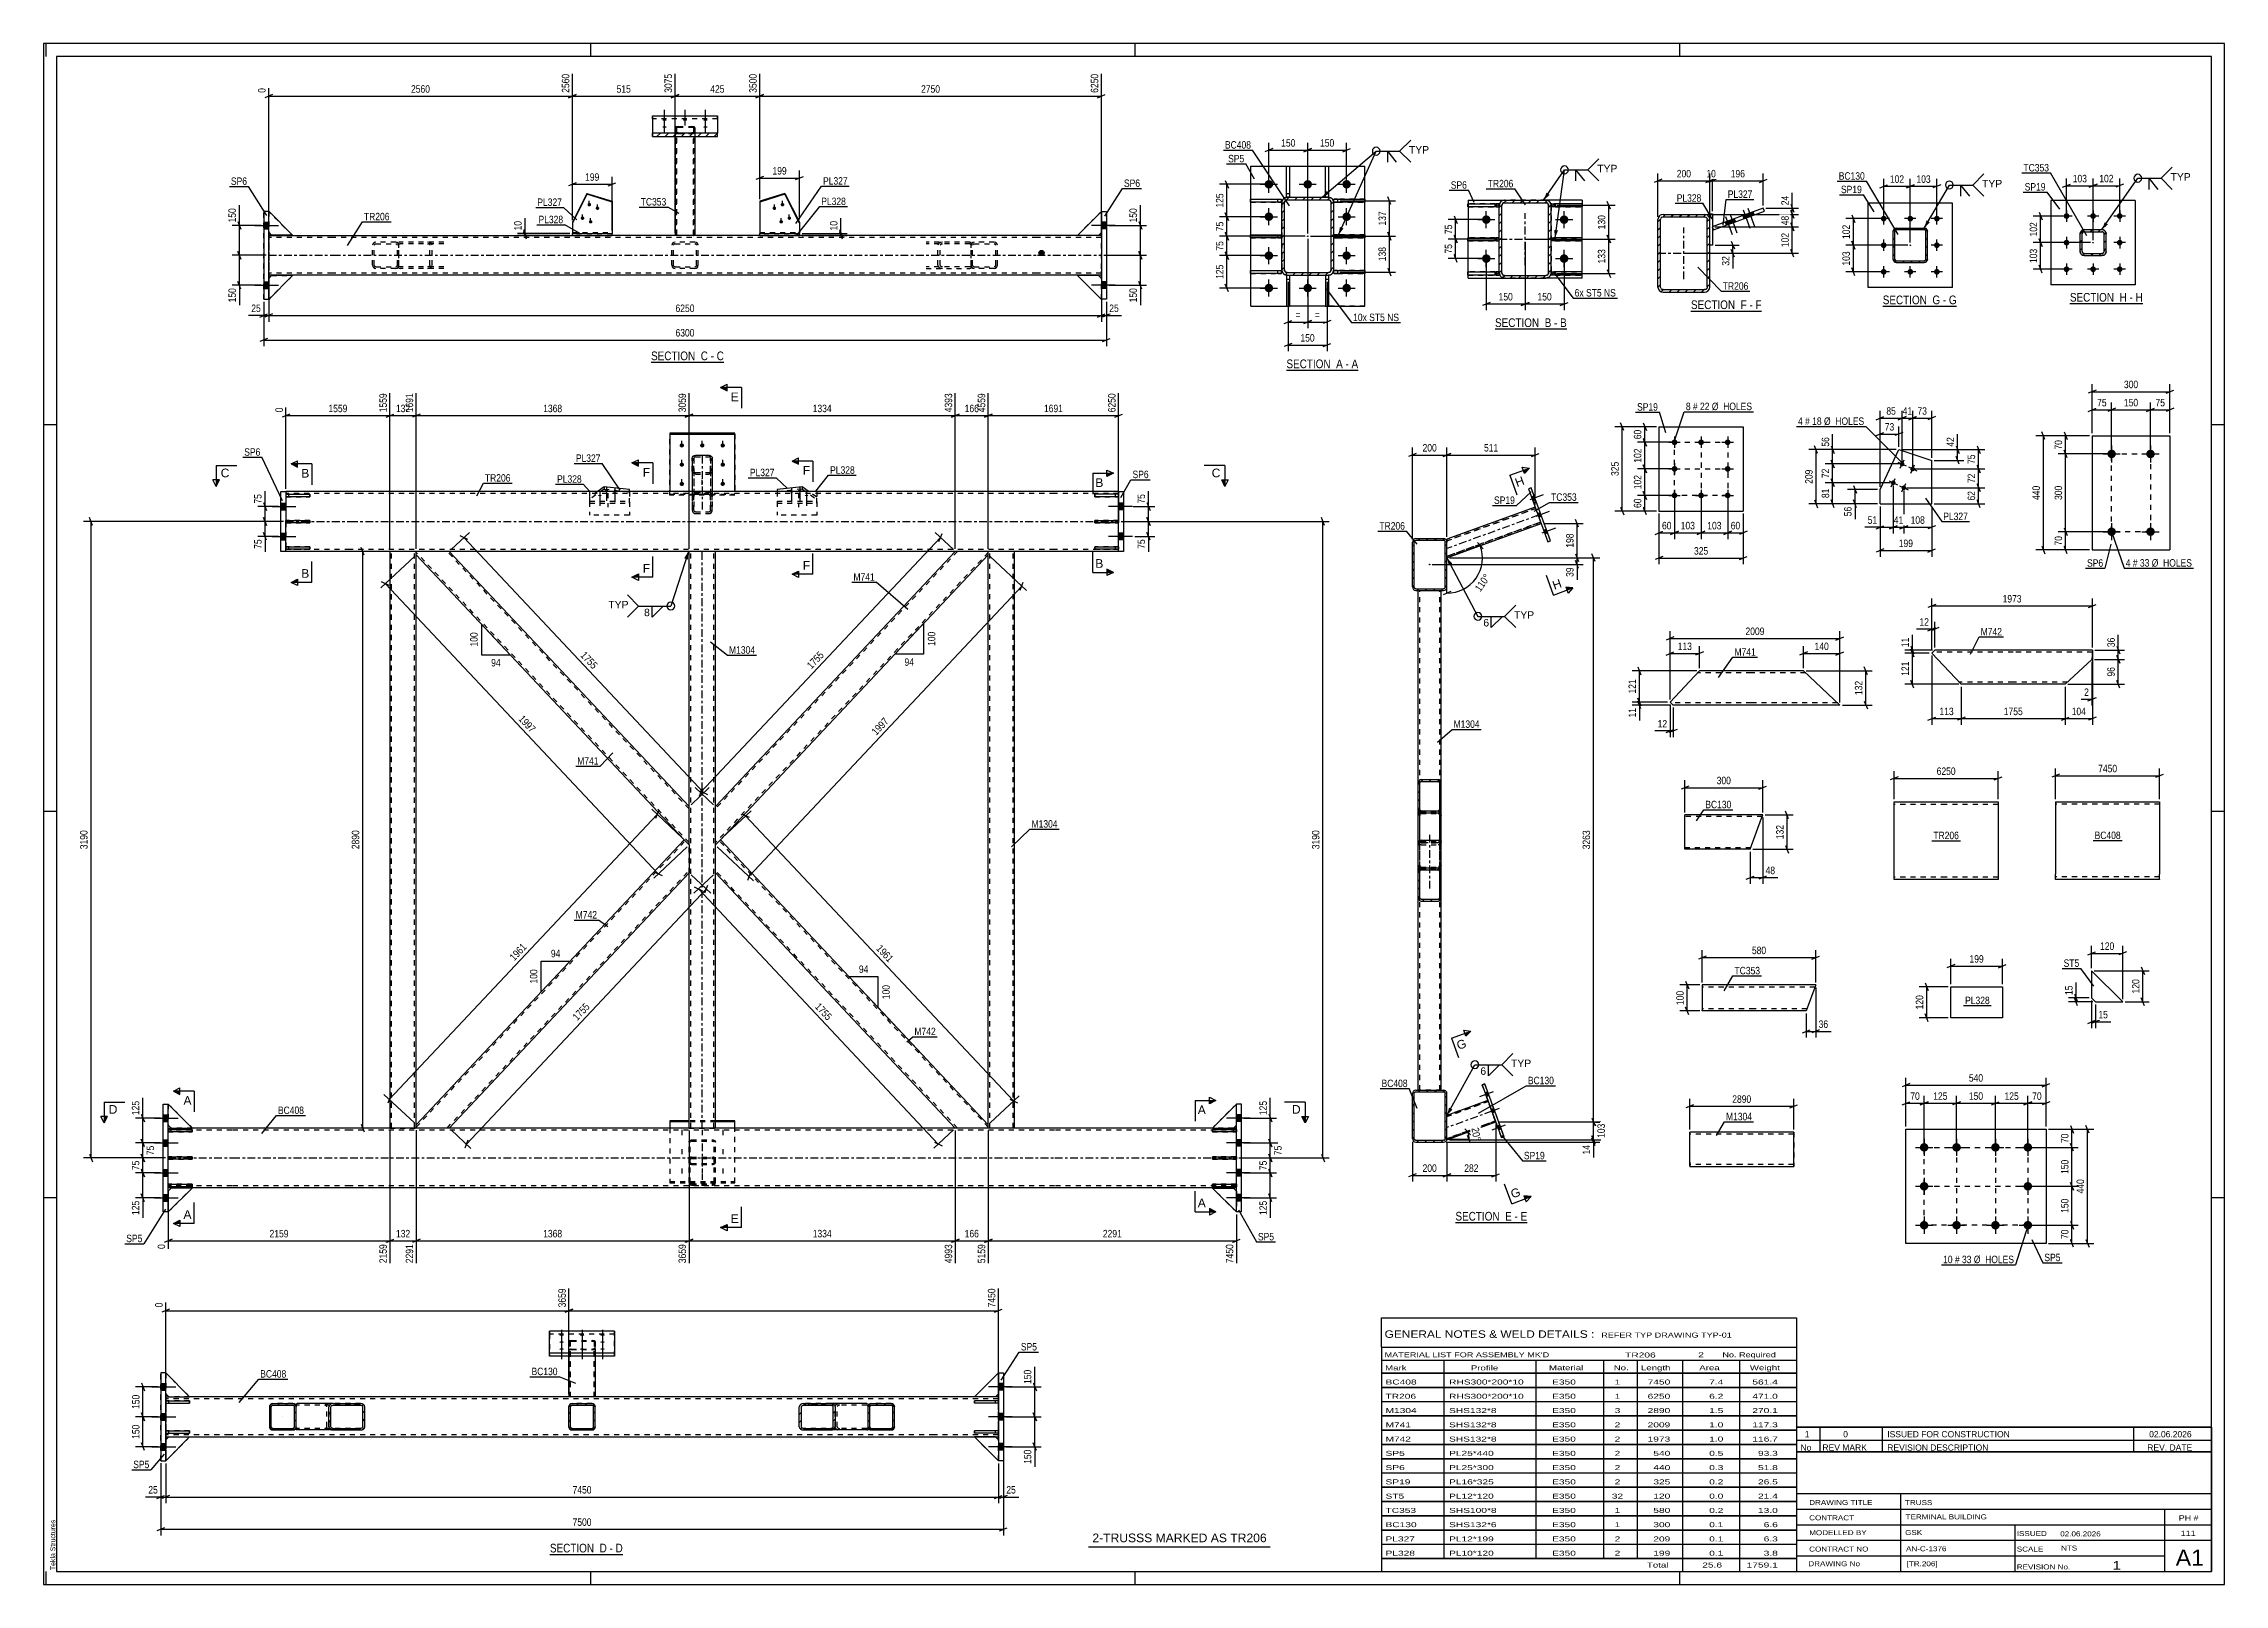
# Paper-space layout 'Layout1' of a CAD drawing. Header units: millimetres. Extents: x 0 to 841, y 0 to 594.
# The model-space entities are those that its viewports show. They can reach past a viewport. Long polylines and large blocks are cut down to what shows.
import ezdxf

# ---------------------------------------------------------------- set-up
doc = ezdxf.new("R2010")
doc.units = ezdxf.units.MM
doc.linetypes.add('DXK_LINE_DOT2', pattern=[3.9198, 1.9599, -1.9599])
doc.linetypes.add('DXK_LINE_DOT3', pattern=[5.9187, 2.979, -0.9799, 0.9799, -0.9799])
doc.layers.add('Viewport layer', color=7, linetype='Continuous', plot=False)
doc.styles.add('Arial', font='ARIAL.TTF', dxfattribs={"height": 0.2})
doc.styles.add('Arial Narrow', font='ARIALN.TTF', dxfattribs={"height": 0.2})

# ---------------------------------------------------------------- blocks, each defined once
blk = doc.blocks.new('Unknown-570388617-1134')
at = {"color": 5, "linetype": 'Continuous'}
for p, q in [((841, 594), (0, 594)), ((0, 594), (0, 0)), ((1, 589), (1, 594)), ((836, 589), (5, 589)), ((5, 589), (5, 5)), ((211, 589), (211, 594)), ((421, 589), (421, 594)), ((631, 589), (631, 594)), ((836, 5), (836, 589)), ((841, 0), (841, 594)), ((5, 447), (0, 447)), ((841, 447), (836, 447)), ((5, 298), (0, 298)), ((841, 298), (836, 298)), ((5, 149), (0, 149)), ((841, 149), (836, 149)), ((0, 0), (841, 0)), ((1, 0), (1, 5)), ((5, 5), (836, 5)), ((211, 0), (211, 5)), ((421, 0), (421, 5)), ((631, 0), (631, 5))]:
    blk.add_line(p, q, dxfattribs=at)
at = {"color": 174, "linetype": 'Continuous', "style": 'Arial'}
blk.add_text('Tekla Structures', height=1.9102, rotation=90, dxfattribs=at).set_placement((4.5, 5.5))
blk = doc.blocks.new('Unknown-570388617-12 - 1377')
at = {"color": 6, "linetype": 'Continuous'}
blk.add_line((195.26, 11.57), (223.33, 11.57), dxfattribs=at)
at = {"color": 0, "linetype": 'Continuous'}
blk.add_wipeout([(213.37, 12.32), (213.37, 15.82), (195.26, 15.82), (195.26, 12.32)], dxfattribs=at)
blk.add_wipeout([(217.19, 12.32), (217.19, 15.82), (214.42, 15.82), (214.42, 12.32)], dxfattribs=at)
at = {"color": 7, "linetype": 'Continuous', "style": 'Arial Narrow'}
blk.add_text('SECTION ', height=3.34, dxfattribs=at).set_placement((195.26, 12.32))
at = {"color": 0, "linetype": 'Continuous'}
blk.add_wipeout([(219.51, 12.32), (219.51, 15.82), (218.24, 15.82), (218.24, 12.32)], dxfattribs=at)
blk.add_wipeout([(223.33, 12.32), (223.33, 15.82), (220.56, 15.82), (220.56, 12.32)], dxfattribs=at)
at = {"color": 7, "linetype": 'Continuous', "style": 'Arial Narrow'}
for s, p in [('D', (214.42, 12.32)), ('-', (218.24, 12.32)), ('D', (220.56, 12.32))]:
    blk.add_text(s, height=3.34, dxfattribs=at).set_placement(p)
blk = doc.blocks.new('Unknown-570388617-13 - 8648')
at = {"color": 6, "linetype": 'Continuous'}
blk.add_line((479.3, 468.13), (506.95, 468.13), dxfattribs=at)
at = {"color": 0, "linetype": 'Continuous'}
blk.add_wipeout([(497.41, 468.88), (497.41, 472.38), (479.3, 472.38), (479.3, 468.88)], dxfattribs=at)
blk.add_wipeout([(501.02, 468.88), (501.02, 472.38), (498.46, 472.38), (498.46, 468.88)], dxfattribs=at)
at = {"color": 7, "linetype": 'Continuous', "style": 'Arial Narrow'}
blk.add_text('SECTION ', height=3.34, dxfattribs=at).set_placement((479.3, 468.88))
at = {"color": 0, "linetype": 'Continuous'}
blk.add_wipeout([(503.34, 468.88), (503.34, 472.38), (502.07, 472.38), (502.07, 468.88)], dxfattribs=at)
blk.add_wipeout([(506.95, 468.88), (506.95, 472.38), (504.39, 472.38), (504.39, 468.88)], dxfattribs=at)
at = {"color": 7, "linetype": 'Continuous', "style": 'Arial Narrow'}
for s, p in [('A', (498.46, 468.88)), ('A', (504.39, 468.88)), ('-', (502.07, 468.88))]:
    blk.add_text(s, height=3.34, dxfattribs=at).set_placement(p)
blk = doc.blocks.new('Unknown-570388617-14 - 3275')
at = {"color": 6, "linetype": 'Continuous'}
blk.add_line((544.47, 139.51), (572.12, 139.51), dxfattribs=at)
at = {"color": 0, "linetype": 'Continuous'}
blk.add_wipeout([(562.58, 140.26), (562.58, 143.76), (544.47, 143.76), (544.47, 140.26)], dxfattribs=at)
blk.add_wipeout([(566.19, 140.26), (566.19, 143.76), (563.63, 143.76), (563.63, 140.26)], dxfattribs=at)
at = {"color": 7, "linetype": 'Continuous', "style": 'Arial Narrow'}
blk.add_text('SECTION ', height=3.34, dxfattribs=at).set_placement((544.47, 140.26))
at = {"color": 0, "linetype": 'Continuous'}
blk.add_wipeout([(568.51, 140.26), (568.51, 143.76), (567.24, 143.76), (567.24, 140.26)], dxfattribs=at)
blk.add_wipeout([(572.12, 140.26), (572.12, 143.76), (569.56, 143.76), (569.56, 140.26)], dxfattribs=at)
at = {"color": 7, "linetype": 'Continuous', "style": 'Arial Narrow'}
for s, p in [('E', (563.63, 140.26)), ('E', (569.56, 140.26)), ('-', (567.24, 140.26))]:
    blk.add_text(s, height=3.34, dxfattribs=at).set_placement(p)
blk = doc.blocks.new('Unknown-570388617-15 - 9586')
at = {"color": 6, "linetype": 'Continuous'}
blk.add_line((709.25, 492.78), (737.75, 492.78), dxfattribs=at)
at = {"color": 0, "linetype": 'Continuous'}
blk.add_wipeout([(727.36, 493.53), (727.36, 497.03), (709.25, 497.03), (709.25, 493.53)], dxfattribs=at)
blk.add_wipeout([(731.39, 493.53), (731.39, 497.03), (728.41, 497.03), (728.41, 493.53)], dxfattribs=at)
at = {"color": 7, "linetype": 'Continuous', "style": 'Arial Narrow'}
blk.add_text('SECTION ', height=3.34, dxfattribs=at).set_placement((709.25, 493.53))
at = {"color": 0, "linetype": 'Continuous'}
blk.add_wipeout([(733.72, 493.53), (733.72, 497.03), (732.44, 497.03), (732.44, 493.53)], dxfattribs=at)
blk.add_wipeout([(737.75, 493.53), (737.75, 497.03), (734.77, 497.03), (734.77, 493.53)], dxfattribs=at)
at = {"color": 7, "linetype": 'Continuous', "style": 'Arial Narrow'}
for s, p in [('G', (728.41, 493.53)), ('G', (734.77, 493.53)), ('-', (732.44, 493.53))]:
    blk.add_text(s, height=3.34, dxfattribs=at).set_placement(p)
blk = doc.blocks.new('Unknown-570388617-17 - 9033')
at = {"color": 6, "linetype": 'Continuous'}
blk.add_line((559.73, 483.99), (587.38, 483.99), dxfattribs=at)
at = {"color": 0, "linetype": 'Continuous'}
blk.add_wipeout([(577.84, 484.74), (577.84, 488.24), (559.73, 488.24), (559.73, 484.74)], dxfattribs=at)
blk.add_wipeout([(581.44, 484.74), (581.44, 488.24), (578.89, 488.24), (578.89, 484.74)], dxfattribs=at)
at = {"color": 7, "linetype": 'Continuous', "style": 'Arial Narrow'}
blk.add_text('SECTION ', height=3.34, dxfattribs=at).set_placement((559.73, 484.74))
at = {"color": 0, "linetype": 'Continuous'}
blk.add_wipeout([(583.77, 484.74), (583.77, 488.24), (582.49, 488.24), (582.49, 484.74)], dxfattribs=at)
blk.add_wipeout([(587.38, 484.74), (587.38, 488.24), (584.82, 488.24), (584.82, 484.74)], dxfattribs=at)
at = {"color": 7, "linetype": 'Continuous', "style": 'Arial Narrow'}
for s, p in [('B', (578.89, 484.74)), ('B', (584.82, 484.74)), ('-', (582.49, 484.74))]:
    blk.add_text(s, height=3.34, dxfattribs=at).set_placement(p)
blk = doc.blocks.new('Unknown-570388617-19 - 1725')
at = {"color": 6, "linetype": 'Continuous'}
blk.add_line((234.26, 471.21), (262.33, 471.21), dxfattribs=at)
at = {"color": 0, "linetype": 'Continuous'}
blk.add_wipeout([(252.37, 471.96), (252.37, 475.46), (234.26, 475.46), (234.26, 471.96)], dxfattribs=at)
blk.add_wipeout([(256.19, 471.96), (256.19, 475.46), (253.42, 475.46), (253.42, 471.96)], dxfattribs=at)
at = {"color": 7, "linetype": 'Continuous', "style": 'Arial Narrow'}
blk.add_text('SECTION ', height=3.34, dxfattribs=at).set_placement((234.26, 471.96))
at = {"color": 0, "linetype": 'Continuous'}
blk.add_wipeout([(258.52, 471.96), (258.52, 475.46), (257.24, 475.46), (257.24, 471.96)], dxfattribs=at)
blk.add_wipeout([(262.33, 471.96), (262.33, 475.46), (259.57, 475.46), (259.57, 471.96)], dxfattribs=at)
at = {"color": 7, "linetype": 'Continuous', "style": 'Arial Narrow'}
for s, p in [('C', (253.42, 471.96)), ('-', (257.24, 471.96)), ('C', (259.57, 471.96))]:
    blk.add_text(s, height=3.34, dxfattribs=at).set_placement(p)
blk = doc.blocks.new('Unknown-570388617-22 - 9363')
at = {"color": 6, "linetype": 'Continuous'}
blk.add_line((635.3, 490.92), (662.51, 490.92), dxfattribs=at)
at = {"color": 0, "linetype": 'Continuous'}
blk.add_wipeout([(653.41, 491.67), (653.41, 495.17), (635.3, 495.17), (635.3, 491.67)], dxfattribs=at)
blk.add_wipeout([(656.8, 491.67), (656.8, 495.17), (654.46, 495.17), (654.46, 491.67)], dxfattribs=at)
at = {"color": 7, "linetype": 'Continuous', "style": 'Arial Narrow'}
blk.add_text('SECTION ', height=3.34, dxfattribs=at).set_placement((635.3, 491.67))
at = {"color": 0, "linetype": 'Continuous'}
blk.add_wipeout([(659.12, 491.67), (659.12, 495.17), (657.85, 495.17), (657.85, 491.67)], dxfattribs=at)
blk.add_wipeout([(662.51, 491.67), (662.51, 495.17), (660.17, 495.17), (660.17, 491.67)], dxfattribs=at)
at = {"color": 7, "linetype": 'Continuous', "style": 'Arial Narrow'}
for s, p in [('F', (654.46, 491.67)), ('-', (657.85, 491.67)), ('F', (660.17, 491.67))]:
    blk.add_text(s, height=3.34, dxfattribs=at).set_placement(p)
blk = doc.blocks.new('Unknown-570388617-25 - 9882')
at = {"color": 6, "linetype": 'Continuous'}
blk.add_line((781.42, 493.78), (809.49, 493.78), dxfattribs=at)
at = {"color": 0, "linetype": 'Continuous'}
blk.add_wipeout([(799.53, 494.53), (799.53, 498.03), (781.42, 498.03), (781.42, 494.53)], dxfattribs=at)
blk.add_wipeout([(803.35, 494.53), (803.35, 498.03), (800.58, 498.03), (800.58, 494.53)], dxfattribs=at)
at = {"color": 7, "linetype": 'Continuous', "style": 'Arial Narrow'}
blk.add_text('SECTION ', height=3.34, dxfattribs=at).set_placement((781.42, 494.53))
at = {"color": 0, "linetype": 'Continuous'}
blk.add_wipeout([(805.68, 494.53), (805.68, 498.03), (804.4, 498.03), (804.4, 494.53)], dxfattribs=at)
blk.add_wipeout([(809.49, 494.53), (809.49, 498.03), (806.73, 498.03), (806.73, 494.53)], dxfattribs=at)
at = {"color": 7, "linetype": 'Continuous', "style": 'Arial Narrow'}
for s, p in [('H', (800.58, 494.53)), ('H', (806.73, 494.53)), ('-', (804.4, 494.53))]:
    blk.add_text(s, height=3.34, dxfattribs=at).set_placement(p)
blk = doc.blocks.new('Part-570388617-13727 - 13726')
at = {"color": 2, "linetype": 'Continuous'}
for p, q in [((662.95, 296.62), (632.95, 296.62)), ((632.95, 283.51), (632.95, 296.62)), ((658.14, 283.42), (662.51, 295.42)), ((662.91, 296.53), (662.51, 295.42)), ((662.95, 296.62), (662.91, 296.53)), ((632.95, 283.42), (632.95, 283.51)), ((658.14, 283.42), (632.95, 283.42))]:
    blk.add_line(p, q, dxfattribs=at)
at = {"color": 7, "linetype": 'DXK_LINE_DOT2'}
for p, q in [((662.73, 296.02), (632.95, 296.02)), ((662.51, 295.42), (662.82, 296.27)), ((658.36, 284.02), (632.95, 284.02)), ((632.95, 283.77), (632.95, 283.42)), ((658.18, 283.51), (658.14, 283.42))]:
    blk.add_line(p, q, dxfattribs=at)
blk = doc.blocks.new('Bolt-570388617-2565 - 2555')
at = {"linetype": 'Continuous'}
for points in [[(217.11, 421.46), (216.97, 421.46), (216.83, 421.48), (216.7, 421.5), (216.6, 421.53), (216.51, 421.57), (216.45, 421.62), (216.42, 421.67), (216.42, 421.72), (216.45, 421.77), (216.51, 421.81), (216.6, 421.85), (216.7, 421.88), (216.83, 421.91), (216.97, 421.92), (217.11, 421.93), (217.26, 421.92), (217.39, 421.91), (217.52, 421.88), (217.63, 421.85), (217.71, 421.81), (217.77, 421.77), (217.8, 421.72), (217.8, 421.67), (217.77, 421.62), (217.71, 421.57), (217.63, 421.53), (217.52, 421.5), (217.39, 421.48), (217.26, 421.46)], [(220.24, 420.95), (220.1, 420.96), (219.96, 420.97), (219.83, 421), (219.73, 421.03), (219.64, 421.07), (219.58, 421.11), (219.55, 421.16), (219.55, 421.21), (219.58, 421.26), (219.64, 421.31), (219.73, 421.35), (219.83, 421.38), (219.96, 421.4), (220.1, 421.42), (220.24, 421.42), (220.39, 421.42), (220.52, 421.4), (220.65, 421.38), (220.76, 421.35), (220.84, 421.31), (220.9, 421.26), (220.93, 421.21), (220.93, 421.16), (220.9, 421.11), (220.84, 421.07), (220.76, 421.03), (220.65, 421), (220.52, 420.97), (220.39, 420.96)], [(214.48, 419.55), (214.34, 419.56), (214.2, 419.57), (214.08, 419.6), (213.97, 419.63), (213.88, 419.67), (213.82, 419.72), (213.79, 419.76), (213.79, 419.81), (213.82, 419.86), (213.88, 419.91), (213.97, 419.95), (214.08, 419.98), (214.2, 420.01), (214.34, 420.02), (214.48, 420.03), (214.63, 420.02), (214.76, 420.01), (214.89, 419.98), (215, 419.95), (215.08, 419.91), (215.14, 419.86), (215.17, 419.81), (215.17, 419.76), (215.14, 419.72), (215.08, 419.67), (215, 419.63), (214.89, 419.6), (214.76, 419.57), (214.63, 419.56)]]:
    blk.add_hatch(color=1, dxfattribs=at).paths.add_polyline_path(points)
at = {"color": 1, "linetype": 'Continuous'}
for p, q in [((214.48, 421.24), (214.48, 415.81)), ((217.11, 423.14), (217.11, 417.72)), ((220.24, 422.63), (220.24, 417.21))]:
    blk.add_line(p, q, dxfattribs=at)
at = {"color": 1, "linetype": 'DXK_LINE_DOT2'}
blk.add_line((217.61, 420.73), (217.61, 415.31), dxfattribs=at)
blk = doc.blocks.new('Part-570388617-2611 - 2555')
at = {"color": 7, "linetype": 'DXK_LINE_DOT2'}
for p, q in [((57.27, 175.38), (48.04, 175.38)), ((48.04, 175.38), (48.04, 174.46)), ((48.04, 174.46), (57.27, 174.46)), ((49.19, 174.46), (49.19, 175.38)), ((57.27, 174.46), (57.27, 175.38))]:
    blk.add_line(p, q, dxfattribs=at)
blk = doc.blocks.new('Part-570388617-2675 - 2555')
at = {"color": 7, "linetype": 'DXK_LINE_DOT2'}
for p, q in [((374.47, 398.24), (364.32, 398.24)), ((364.32, 396.97), (364.32, 398.24)), ((364.93, 175.94), (364.93, 398.24)), ((373.85, 175.94), (373.85, 398.24)), ((364.32, 175.94), (364.32, 177.21)), ((374.47, 175.94), (364.32, 175.94))]:
    blk.add_line(p, q, dxfattribs=at)
at = {"color": 2, "linetype": 'Continuous'}
for p, q in [((364.32, 177.21), (364.32, 396.97)), ((374.47, 175.94), (374.47, 398.24))]:
    blk.add_line(p, q, dxfattribs=at)
blk = doc.blocks.new('Bolt-570388617-2558 - 2555')
at = {"linetype": 'Continuous'}
for points in [[(246.12, 439.88), (246.3, 439.86), (246.47, 439.81), (246.62, 439.73), (246.75, 439.62), (246.86, 439.48), (246.93, 439.33), (246.96, 439.17), (246.96, 439), (246.93, 438.84), (246.86, 438.69), (246.75, 438.55), (246.62, 438.44), (246.47, 438.36), (246.3, 438.31), (246.12, 438.29), (245.95, 438.31), (245.78, 438.36), (245.63, 438.44), (245.49, 438.55), (245.39, 438.69), (245.32, 438.84), (245.28, 439), (245.28, 439.17), (245.32, 439.33), (245.39, 439.48), (245.49, 439.62), (245.63, 439.73), (245.78, 439.81), (245.95, 439.86)], [(254.01, 439.88), (254.18, 439.86), (254.35, 439.81), (254.5, 439.73), (254.64, 439.62), (254.74, 439.48), (254.81, 439.33), (254.85, 439.17), (254.85, 439), (254.81, 438.84), (254.74, 438.69), (254.64, 438.55), (254.5, 438.44), (254.35, 438.36), (254.18, 438.31), (254.01, 438.29), (253.83, 438.31), (253.66, 438.36), (253.51, 438.44), (253.38, 438.55), (253.27, 438.69), (253.2, 438.84), (253.17, 439), (253.17, 439.17), (253.2, 439.33), (253.27, 439.48), (253.38, 439.62), (253.51, 439.73), (253.66, 439.81), (253.83, 439.86)], [(261.89, 439.88), (262.07, 439.86), (262.24, 439.81), (262.39, 439.73), (262.52, 439.62), (262.63, 439.48), (262.7, 439.33), (262.73, 439.17), (262.73, 439), (262.7, 438.84), (262.63, 438.69), (262.52, 438.55), (262.39, 438.44), (262.24, 438.36), (262.07, 438.31), (261.89, 438.29), (261.72, 438.31), (261.55, 438.36), (261.39, 438.44), (261.26, 438.55), (261.16, 438.69), (261.09, 438.84), (261.05, 439), (261.05, 439.17), (261.09, 439.33), (261.16, 439.48), (261.26, 439.62), (261.39, 439.73), (261.55, 439.81), (261.72, 439.86)], [(246.12, 432.47), (246.3, 432.45), (246.47, 432.4), (246.62, 432.32), (246.75, 432.21), (246.86, 432.07), (246.93, 431.92), (246.96, 431.76), (246.96, 431.59), (246.93, 431.43), (246.86, 431.28), (246.75, 431.14), (246.62, 431.03), (246.47, 430.95), (246.3, 430.9), (246.12, 430.88), (245.95, 430.9), (245.78, 430.95), (245.63, 431.03), (245.49, 431.14), (245.39, 431.28), (245.32, 431.43), (245.28, 431.59), (245.28, 431.76), (245.32, 431.92), (245.39, 432.07), (245.49, 432.21), (245.63, 432.32), (245.78, 432.4), (245.95, 432.45)], [(261.89, 432.47), (262.07, 432.45), (262.24, 432.4), (262.39, 432.32), (262.52, 432.21), (262.63, 432.07), (262.7, 431.92), (262.73, 431.76), (262.73, 431.59), (262.7, 431.43), (262.63, 431.28), (262.52, 431.14), (262.39, 431.03), (262.24, 430.95), (262.07, 430.9), (261.89, 430.88), (261.72, 430.9), (261.55, 430.95), (261.39, 431.03), (261.26, 431.14), (261.16, 431.28), (261.09, 431.43), (261.05, 431.59), (261.05, 431.76), (261.09, 431.92), (261.16, 432.07), (261.26, 432.21), (261.39, 432.32), (261.55, 432.4), (261.72, 432.45)], [(246.12, 425.06), (246.3, 425.04), (246.47, 424.99), (246.62, 424.91), (246.75, 424.8), (246.86, 424.66), (246.93, 424.51), (246.96, 424.35), (246.96, 424.18), (246.93, 424.02), (246.86, 423.87), (246.75, 423.73), (246.62, 423.62), (246.47, 423.54), (246.3, 423.49), (246.12, 423.47), (245.95, 423.49), (245.78, 423.54), (245.63, 423.62), (245.49, 423.73), (245.39, 423.87), (245.32, 424.02), (245.28, 424.18), (245.28, 424.35), (245.32, 424.51), (245.39, 424.66), (245.49, 424.8), (245.63, 424.91), (245.78, 424.99), (245.95, 425.04)], [(261.89, 425.06), (262.07, 425.04), (262.24, 424.99), (262.39, 424.91), (262.52, 424.8), (262.63, 424.66), (262.7, 424.51), (262.73, 424.35), (262.73, 424.18), (262.7, 424.02), (262.63, 423.87), (262.52, 423.73), (262.39, 423.62), (262.24, 423.54), (262.07, 423.49), (261.89, 423.47), (261.72, 423.49), (261.55, 423.54), (261.39, 423.62), (261.26, 423.73), (261.16, 423.87), (261.09, 424.02), (261.05, 424.18), (261.05, 424.35), (261.09, 424.51), (261.16, 424.66), (261.26, 424.8), (261.39, 424.91), (261.55, 424.99), (261.72, 425.04)]]:
    blk.add_hatch(color=1, dxfattribs=at).paths.add_polyline_path(points)
at = {"color": 1, "linetype": 'Continuous'}
for p, q in [((246.12, 438.74), (246.12, 440.93)), ((254.01, 438.74), (254.01, 440.93)), ((261.89, 438.74), (261.89, 440.93)), ((246.12, 431.33), (246.12, 433.52)), ((261.89, 431.33), (261.89, 433.52)), ((246.12, 423.92), (246.12, 426.11)), ((261.89, 423.92), (261.89, 426.11))]:
    blk.add_line(p, q, dxfattribs=at)
at = {"color": 1, "linetype": 'DXK_LINE_DOT2'}
blk.add_line((254.01, 423.92), (254.01, 426.11), dxfattribs=at)
blk = doc.blocks.new('Part-570388617-2618 - 2555')
at = {"color": 2, "linetype": 'Continuous'}
for p, q in [((93.45, 409.22), (93.45, 410.14)), ((93.45, 410.14), (102.68, 410.14)), ((102.68, 409.22), (93.45, 409.22)), ((102.68, 410.14), (102.68, 409.22))]:
    blk.add_line(p, q, dxfattribs=at)
at = {"color": 7, "linetype": 'DXK_LINE_DOT2'}
blk.add_line((94.6, 409.22), (94.6, 410.14), dxfattribs=at)
blk = doc.blocks.new('Bolt-570388617-2559 - 2555')
at = {"color": 1, "linetype": 'DXK_LINE_DOT2'}
for p, q in [((246.12, 175.18), (246.12, 172.99)), ((254.01, 175.18), (254.01, 172.99)), ((261.89, 175.18), (261.89, 172.99)), ((246.12, 167.77), (246.12, 165.58)), ((246.12, 160.36), (246.12, 158.17)), ((254.01, 160.36), (254.01, 158.17)), ((261.89, 167.77), (261.89, 165.58)), ((261.89, 160.36), (261.89, 158.17))]:
    blk.add_line(p, q, dxfattribs=at)
blk = doc.blocks.new('Part-570388617-2628 - 2555')
at = {"color": 2, "linetype": 'Continuous'}
for p, q in [((118.06, 421.32), (93.45, 421.32)), ((389.85, 421.32), (118.16, 421.32)), ((414.57, 421.32), (389.95, 421.32)), ((118.06, 398.24), (93.45, 398.24)), ((389.85, 398.24), (118.16, 398.24)), ((414.57, 398.24), (389.95, 398.24))]:
    blk.add_line(p, q, dxfattribs=at)
at = {"color": 7, "linetype": 'DXK_LINE_DOT2'}
for p, q in [((93.45, 421.32), (93.45, 398.24)), ((118.06, 420.55), (93.45, 420.55)), ((389.85, 420.55), (118.16, 420.55)), ((414.57, 420.55), (389.95, 420.55)), ((414.57, 398.24), (414.57, 421.32)), ((118.06, 399.01), (93.45, 399.01)), ((389.85, 399.01), (118.16, 399.01)), ((414.57, 399.01), (389.95, 399.01))]:
    blk.add_line(p, q, dxfattribs=at)
at = {"color": 7, "linetype": 'DXK_LINE_DOT3'}
for p, q in [((93.45, 409.78), (118.06, 409.78)), ((118.16, 409.78), (389.85, 409.78)), ((389.95, 409.78), (414.57, 409.78))]:
    blk.add_line(p, q, dxfattribs=at)
blk = doc.blocks.new('Bolt-570388617-2566 - 2555')
at = {"linetype": 'Continuous'}
for points in [[(288.47, 420.95), (288.32, 420.96), (288.19, 420.97), (288.06, 421), (287.95, 421.03), (287.87, 421.07), (287.81, 421.12), (287.78, 421.16), (287.78, 421.21), (287.81, 421.26), (287.87, 421.31), (287.95, 421.35), (288.06, 421.38), (288.19, 421.4), (288.32, 421.42), (288.47, 421.43), (288.61, 421.42), (288.75, 421.4), (288.87, 421.38), (288.98, 421.35), (289.07, 421.31), (289.13, 421.26), (289.16, 421.21), (289.16, 421.16), (289.13, 421.12), (289.07, 421.07), (288.98, 421.03), (288.87, 421), (288.75, 420.97), (288.61, 420.96)], [(291.6, 421.46), (291.45, 421.46), (291.31, 421.48), (291.19, 421.5), (291.08, 421.54), (291, 421.58), (290.94, 421.62), (290.91, 421.67), (290.91, 421.72), (290.94, 421.77), (291, 421.81), (291.08, 421.85), (291.19, 421.89), (291.31, 421.91), (291.45, 421.93), (291.6, 421.93), (291.74, 421.93), (291.88, 421.91), (292, 421.89), (292.11, 421.85), (292.2, 421.81), (292.25, 421.77), (292.28, 421.72), (292.28, 421.67), (292.25, 421.62), (292.2, 421.58), (292.11, 421.54), (292, 421.5), (291.88, 421.48), (291.74, 421.46)], [(294.23, 419.56), (294.09, 419.56), (293.95, 419.58), (293.82, 419.6), (293.71, 419.63), (293.63, 419.67), (293.57, 419.72), (293.54, 419.77), (293.54, 419.82), (293.57, 419.87), (293.63, 419.91), (293.71, 419.95), (293.82, 419.98), (293.95, 420.01), (294.09, 420.02), (294.23, 420.03), (294.37, 420.02), (294.51, 420.01), (294.64, 419.98), (294.74, 419.95), (294.83, 419.91), (294.89, 419.87), (294.92, 419.82), (294.92, 419.77), (294.89, 419.72), (294.83, 419.67), (294.74, 419.63), (294.64, 419.6), (294.51, 419.58), (294.37, 419.56)]]:
    blk.add_hatch(color=1, dxfattribs=at).paths.add_polyline_path(points)
at = {"color": 1, "linetype": 'Continuous'}
for p, q in [((288.47, 422.63), (288.47, 417.21)), ((291.6, 423.14), (291.6, 417.72)), ((294.23, 421.24), (294.23, 415.82))]:
    blk.add_line(p, q, dxfattribs=at)
at = {"color": 1, "linetype": 'DXK_LINE_DOT2'}
blk.add_line((291.1, 420.73), (291.1, 415.31), dxfattribs=at)
blk = doc.blocks.new('Part-570388617-2567 - 2555')
at = {"color": 7, "linetype": 'DXK_LINE_DOT2'}
for p, q in [((57.27, 154.23), (48.04, 154.23)), ((48.04, 154.23), (48.04, 153.31)), ((48.04, 153.31), (57.27, 153.31)), ((49.19, 153.31), (49.19, 154.23)), ((57.27, 153.31), (57.27, 154.23))]:
    blk.add_line(p, q, dxfattribs=at)
blk = doc.blocks.new('Part-570388617-2568 - 2555')
at = {"color": 7, "linetype": 'DXK_LINE_DOT2'}
for p, q in [((57.27, 164.81), (48.04, 164.81)), ((48.04, 164.81), (48.04, 163.88)), ((48.04, 163.88), (57.27, 163.88)), ((49.19, 163.88), (49.19, 164.81)), ((57.27, 163.88), (57.27, 164.81))]:
    blk.add_line(p, q, dxfattribs=at)
blk = doc.blocks.new('Part-570388617-2633 - 2555')
at = {"color": 2, "linetype": 'Continuous'}
for p, q in [((48.04, 175.93), (49.19, 175.93)), ((72.65, 175.93), (57.27, 175.93)), ((118.06, 175.93), (72.75, 175.93)), ((389.85, 175.94), (118.16, 175.93)), ((435.26, 175.94), (389.95, 175.94)), ((450.75, 175.94), (435.36, 175.94)), ((459.98, 175.94), (458.82, 175.94)), ((72.65, 152.86), (48.04, 152.86)), ((118.06, 152.86), (72.75, 152.86)), ((389.85, 152.86), (118.16, 152.86)), ((435.26, 152.86), (389.95, 152.86)), ((459.98, 152.86), (435.36, 152.86))]:
    blk.add_line(p, q, dxfattribs=at)
at = {"color": 7, "linetype": 'DXK_LINE_DOT2'}
for p, q in [((48.04, 152.86), (48.04, 175.93)), ((72.65, 175.17), (48.04, 175.17)), ((49.19, 175.93), (57.27, 175.93)), ((118.06, 175.17), (72.75, 175.17)), ((389.85, 175.17), (118.16, 175.17)), ((435.26, 175.17), (389.95, 175.17)), ((459.98, 175.17), (435.36, 175.17)), ((458.82, 175.94), (450.75, 175.94)), ((459.98, 152.86), (459.98, 175.94)), ((72.65, 153.63), (48.04, 153.63)), ((118.06, 153.63), (72.75, 153.63)), ((389.85, 153.63), (118.16, 153.63)), ((435.26, 153.63), (389.95, 153.63)), ((459.98, 153.63), (435.36, 153.63))]:
    blk.add_line(p, q, dxfattribs=at)
at = {"color": 7, "linetype": 'DXK_LINE_DOT3'}
for p, q in [((48.04, 164.4), (72.65, 164.4)), ((72.75, 164.4), (118.06, 164.4)), ((118.16, 164.4), (389.85, 164.4)), ((389.95, 164.4), (435.26, 164.4)), ((435.36, 164.4), (459.98, 164.4))]:
    blk.add_line(p, q, dxfattribs=at)
blk = doc.blocks.new('Part-570388617-2569 - 2555')
at = {"color": 2, "linetype": 'Continuous'}
for p, q in [((48.04, 174.46), (48.04, 175.38)), ((48.04, 175.38), (57.27, 175.38)), ((57.27, 174.46), (48.04, 174.46)), ((57.27, 175.38), (57.27, 174.46))]:
    blk.add_line(p, q, dxfattribs=at)
at = {"color": 7, "linetype": 'DXK_LINE_DOT2'}
blk.add_line((49.19, 174.46), (49.19, 175.38), dxfattribs=at)
blk = doc.blocks.new('Bolt-570388617-2634 - 2555')
at = {"linetype": 'Continuous'}
for points in [[(459.98, 181.05), (459.98, 178.51), (461.9, 178.51), (461.9, 181.05)], [(459.98, 181.05), (459.98, 178.51), (461.9, 178.51), (461.9, 181.05)], [(459.98, 181.05), (459.98, 178.51), (461.9, 178.51), (461.9, 181.05)], [(459.98, 171.44), (459.98, 168.9), (461.9, 168.9), (461.9, 171.44)], [(459.98, 171.44), (459.98, 168.9), (461.9, 168.9), (461.9, 171.44)], [(459.98, 159.9), (459.98, 157.36), (461.9, 157.36), (461.9, 159.9)], [(459.98, 159.9), (459.98, 157.36), (461.9, 157.36), (461.9, 159.9)], [(459.98, 150.28), (459.98, 147.74), (461.9, 147.74), (461.9, 150.28)], [(459.98, 150.28), (459.98, 147.74), (461.9, 147.74), (461.9, 150.28)], [(459.98, 150.28), (459.98, 147.74), (461.9, 147.74), (461.9, 150.28)]]:
    blk.add_hatch(color=1, dxfattribs=at).paths.add_polyline_path(points)
at = {"color": 1, "linetype": 'Continuous'}
for p, q in [((465.29, 179.78), (456.13, 179.78)), ((465.29, 179.78), (456.13, 179.78)), ((465.29, 179.78), (456.13, 179.78)), ((461.9, 181.05), (459.98, 181.05)), ((461.9, 181.05), (459.98, 181.05)), ((461.9, 181.05), (459.98, 181.05)), ((461.9, 178.51), (459.98, 178.51)), ((461.9, 178.51), (459.98, 178.51)), ((461.9, 178.51), (459.98, 178.51)), ((465.29, 170.17), (456.13, 170.17)), ((465.29, 170.17), (456.13, 170.17)), ((461.9, 171.44), (459.98, 171.44)), ((461.9, 171.44), (459.98, 171.44)), ((461.9, 168.9), (459.98, 168.9)), ((461.9, 168.9), (459.98, 168.9)), ((461.9, 159.9), (459.98, 159.9)), ((461.9, 159.9), (459.98, 159.9)), ((465.29, 158.63), (456.13, 158.63)), ((465.29, 158.63), (456.13, 158.63)), ((461.9, 157.36), (459.98, 157.36)), ((461.9, 157.36), (459.98, 157.36)), ((465.29, 149.01), (456.13, 149.01)), ((465.29, 149.01), (456.13, 149.01)), ((465.29, 149.01), (456.13, 149.01)), ((461.9, 150.28), (459.98, 150.28)), ((461.9, 150.28), (459.98, 150.28)), ((461.9, 150.28), (459.98, 150.28)), ((461.9, 147.74), (459.98, 147.74)), ((461.9, 147.74), (459.98, 147.74)), ((461.9, 147.74), (459.98, 147.74))]:
    blk.add_line(p, q, dxfattribs=at)
blk = doc.blocks.new('Part-570388617-2570 - 2555')
at = {"color": 2, "linetype": 'Continuous'}
for p, q in [((48.04, 153.31), (48.04, 154.23)), ((48.04, 154.23), (57.27, 154.23)), ((57.27, 153.31), (48.04, 153.31)), ((57.27, 154.23), (57.27, 153.31))]:
    blk.add_line(p, q, dxfattribs=at)
at = {"color": 7, "linetype": 'DXK_LINE_DOT2'}
blk.add_line((49.19, 153.31), (49.19, 154.23), dxfattribs=at)
blk = doc.blocks.new('Bolt-570388617-2635 - 2555')
at = {"linetype": 'Continuous'}
for points in [[(414.57, 416.82), (414.57, 414.28), (416.49, 414.28), (416.49, 416.82)], [(414.57, 416.82), (414.57, 414.28), (416.49, 414.28), (416.49, 416.82)], [(414.57, 405.28), (414.57, 402.74), (416.49, 402.74), (416.49, 405.28)], [(414.57, 405.28), (414.57, 402.74), (416.49, 402.74), (416.49, 405.28)]]:
    blk.add_hatch(color=1, dxfattribs=at).paths.add_polyline_path(points)
at = {"color": 1, "linetype": 'Continuous'}
for p, q in [((419.88, 415.55), (410.72, 415.55)), ((419.88, 415.55), (410.72, 415.55)), ((416.49, 416.82), (414.57, 416.82)), ((416.49, 416.82), (414.57, 416.82)), ((416.49, 414.28), (414.57, 414.28)), ((416.49, 414.28), (414.57, 414.28)), ((419.88, 404.01), (410.72, 404.01)), ((419.88, 404.01), (410.72, 404.01)), ((416.49, 405.28), (414.57, 405.28)), ((416.49, 405.28), (414.57, 405.28)), ((416.49, 402.74), (414.57, 402.74)), ((416.49, 402.74), (414.57, 402.74))]:
    blk.add_line(p, q, dxfattribs=at)
blk = doc.blocks.new('Part-570388617-2571 - 2555')
at = {"color": 2, "linetype": 'Continuous'}
for p, q in [((48.04, 163.88), (48.04, 164.81)), ((48.04, 164.81), (57.27, 164.81)), ((57.27, 163.88), (48.04, 163.88)), ((57.27, 164.81), (57.27, 163.88))]:
    blk.add_line(p, q, dxfattribs=at)
at = {"color": 7, "linetype": 'DXK_LINE_DOT2'}
blk.add_line((49.19, 163.88), (49.19, 164.81), dxfattribs=at)
blk = doc.blocks.new('Bolt-570388617-2636 - 2555')
at = {"linetype": 'Continuous'}
for points in [[(46.12, 181.05), (46.12, 178.51), (48.04, 178.51), (48.04, 181.05)], [(46.12, 181.05), (46.12, 178.51), (48.04, 178.51), (48.04, 181.05)], [(46.12, 181.05), (46.12, 178.51), (48.04, 178.51), (48.04, 181.05)], [(46.12, 171.43), (46.12, 168.9), (48.04, 168.9), (48.04, 171.43)], [(46.12, 171.43), (46.12, 168.9), (48.04, 168.9), (48.04, 171.43)], [(46.12, 159.9), (46.12, 157.36), (48.04, 157.36), (48.04, 159.9)], [(46.12, 159.9), (46.12, 157.36), (48.04, 157.36), (48.04, 159.9)], [(46.12, 150.28), (46.12, 147.74), (48.04, 147.74), (48.04, 150.28)], [(46.12, 150.28), (46.12, 147.74), (48.04, 147.74), (48.04, 150.28)], [(46.12, 150.28), (46.12, 147.74), (48.04, 147.74), (48.04, 150.28)]]:
    blk.add_hatch(color=1, dxfattribs=at).paths.add_polyline_path(points)
at = {"color": 1, "linetype": 'Continuous'}
for p, q in [((42.73, 179.78), (51.88, 179.78)), ((42.73, 179.78), (51.88, 179.78)), ((42.73, 179.78), (51.88, 179.78)), ((46.12, 181.05), (48.04, 181.05)), ((46.12, 181.05), (48.04, 181.05)), ((46.12, 181.05), (48.04, 181.05)), ((46.12, 178.51), (48.04, 178.51)), ((46.12, 178.51), (48.04, 178.51)), ((46.12, 178.51), (48.04, 178.51)), ((42.73, 170.17), (51.88, 170.17)), ((42.73, 170.17), (51.88, 170.17)), ((46.12, 171.43), (48.04, 171.43)), ((46.12, 171.43), (48.04, 171.43)), ((46.12, 168.9), (48.04, 168.9)), ((46.12, 168.9), (48.04, 168.9)), ((46.12, 159.9), (48.04, 159.9)), ((46.12, 159.9), (48.04, 159.9)), ((42.73, 158.63), (51.88, 158.63)), ((42.73, 158.63), (51.88, 158.63)), ((46.12, 157.36), (48.04, 157.36)), ((46.12, 157.36), (48.04, 157.36)), ((42.73, 149.01), (51.88, 149.01)), ((42.73, 149.01), (51.88, 149.01)), ((42.73, 149.01), (51.88, 149.01)), ((46.12, 150.28), (48.04, 150.28)), ((46.12, 150.28), (48.04, 150.28)), ((46.12, 150.28), (48.04, 150.28)), ((46.12, 147.74), (48.04, 147.74)), ((46.12, 147.74), (48.04, 147.74)), ((46.12, 147.74), (48.04, 147.74))]:
    blk.add_line(p, q, dxfattribs=at)
blk = doc.blocks.new('Part-570388617-2572 - 2555')
at = {"color": 2, "linetype": 'Continuous'}
for p, q in [((57.27, 175.93), (48.04, 185.17)), ((48.04, 177.09), (49.19, 175.93)), ((49.19, 175.93), (57.27, 175.93))]:
    blk.add_line(p, q, dxfattribs=at)
at = {"color": 7, "linetype": 'DXK_LINE_DOT2'}
blk.add_line((48.04, 185.17), (48.04, 177.09), dxfattribs=at)
blk = doc.blocks.new('Bolt-570388617-2637 - 2555')
at = {"linetype": 'Continuous'}
for points in [[(91.52, 416.82), (91.52, 414.28), (93.45, 414.28), (93.45, 416.82)], [(91.52, 416.82), (91.52, 414.28), (93.45, 414.28), (93.45, 416.82)], [(91.52, 405.28), (91.52, 402.74), (93.45, 402.74), (93.45, 405.28)], [(91.52, 405.28), (91.52, 402.74), (93.45, 402.74), (93.45, 405.28)]]:
    blk.add_hatch(color=1, dxfattribs=at).paths.add_polyline_path(points)
at = {"color": 1, "linetype": 'Continuous'}
for p, q in [((88.14, 415.55), (97.29, 415.55)), ((88.14, 415.55), (97.29, 415.55)), ((91.52, 416.82), (93.45, 416.82)), ((91.52, 416.82), (93.45, 416.82)), ((91.52, 414.28), (93.45, 414.28)), ((91.52, 414.28), (93.45, 414.28)), ((88.14, 404.01), (97.29, 404.01)), ((88.14, 404.01), (97.29, 404.01)), ((91.52, 405.28), (93.45, 405.28)), ((91.52, 405.28), (93.45, 405.28)), ((91.52, 402.74), (93.45, 402.74)), ((91.52, 402.74), (93.45, 402.74))]:
    blk.add_line(p, q, dxfattribs=at)
blk = doc.blocks.new('Part-570388617-2573 - 2555')
at = {"color": 7, "linetype": 'DXK_LINE_DOT2'}
for p, q in [((48.04, 177.09), (48.04, 185.17)), ((48.04, 185.17), (57.27, 175.93)), ((49.19, 175.93), (48.04, 177.09)), ((57.27, 175.93), (49.19, 175.93))]:
    blk.add_line(p, q, dxfattribs=at)
blk = doc.blocks.new('Part-570388617-2574 - 2555')
at = {"color": 2, "linetype": 'Continuous'}
for p, q in [((49.19, 152.81), (48.04, 151.65)), ((48.04, 143.57), (57.27, 152.81)), ((57.27, 152.81), (49.19, 152.81)), ((48.04, 143.63), (48.04, 143.57))]:
    blk.add_line(p, q, dxfattribs=at)
at = {"color": 7, "linetype": 'DXK_LINE_DOT2'}
blk.add_line((48.04, 143.57), (48.04, 151.65), dxfattribs=at)
blk = doc.blocks.new('Part-570388617-2575 - 2555')
at = {"color": 7, "linetype": 'DXK_LINE_DOT2'}
for p, q in [((49.19, 152.81), (48.04, 151.65)), ((48.04, 143.57), (57.27, 152.81)), ((48.04, 151.65), (48.04, 143.57)), ((57.27, 152.81), (49.19, 152.81))]:
    blk.add_line(p, q, dxfattribs=at)
blk = doc.blocks.new('Part-570388617-2576 - 2555')
at = {"color": 2, "linetype": 'Continuous'}
for p, q in [((459.98, 185.17), (450.75, 175.94)), ((458.82, 175.94), (459.98, 177.09)), ((450.75, 175.94), (458.82, 175.94))]:
    blk.add_line(p, q, dxfattribs=at)
at = {"color": 7, "linetype": 'DXK_LINE_DOT2'}
blk.add_line((459.98, 177.09), (459.98, 185.17), dxfattribs=at)
blk = doc.blocks.new('Part-570388617-2577 - 2555')
at = {"color": 7, "linetype": 'DXK_LINE_DOT2'}
for p, q in [((459.98, 185.17), (450.75, 175.94)), ((459.98, 177.09), (459.98, 185.17)), ((458.82, 175.94), (459.98, 177.09)), ((450.75, 175.94), (458.82, 175.94))]:
    blk.add_line(p, q, dxfattribs=at)
blk = doc.blocks.new('Part-570388617-2578 - 2555')
at = {"color": 2, "linetype": 'Continuous'}
for p, q in [((450.75, 152.81), (458.82, 152.81)), ((459.98, 143.58), (450.75, 152.81)), ((458.82, 152.81), (459.98, 151.65)), ((459.98, 143.58), (459.98, 143.63))]:
    blk.add_line(p, q, dxfattribs=at)
at = {"color": 7, "linetype": 'DXK_LINE_DOT2'}
blk.add_line((459.98, 143.63), (459.98, 151.65), dxfattribs=at)
blk = doc.blocks.new('Part-570388617-2579 - 2555')
at = {"color": 7, "linetype": 'DXK_LINE_DOT2'}
for p, q in [((450.75, 152.81), (458.82, 152.81)), ((459.98, 143.58), (450.75, 152.81)), ((458.82, 152.81), (459.98, 151.65)), ((459.98, 151.65), (459.98, 143.58))]:
    blk.add_line(p, q, dxfattribs=at)
blk = doc.blocks.new('Part-570388617-2580 - 2555')
at = {"color": 7, "linetype": 'DXK_LINE_DOT2'}
for p, q in [((459.98, 175.38), (450.75, 175.38)), ((450.75, 175.38), (450.75, 174.46)), ((450.75, 174.46), (459.98, 174.46)), ((458.82, 174.46), (458.82, 175.38)), ((459.98, 174.46), (459.98, 175.38))]:
    blk.add_line(p, q, dxfattribs=at)
blk = doc.blocks.new('Part-570388617-2581 - 2555')
at = {"color": 7, "linetype": 'DXK_LINE_DOT2'}
for p, q in [((459.98, 154.23), (450.75, 154.23)), ((450.75, 154.23), (450.75, 153.31)), ((450.75, 153.31), (459.98, 153.31)), ((458.82, 153.31), (458.82, 154.23)), ((459.98, 153.31), (459.98, 154.23))]:
    blk.add_line(p, q, dxfattribs=at)
blk = doc.blocks.new('Part-570388617-2582 - 2555')
at = {"color": 7, "linetype": 'DXK_LINE_DOT2'}
for p, q in [((459.98, 164.81), (450.75, 164.81)), ((450.75, 164.81), (450.75, 163.88)), ((450.75, 163.88), (459.98, 163.88)), ((458.82, 163.88), (458.82, 164.81)), ((459.98, 163.88), (459.98, 164.81))]:
    blk.add_line(p, q, dxfattribs=at)
blk = doc.blocks.new('Part-570388617-2583 - 2555')
at = {"color": 2, "linetype": 'Continuous'}
for p, q in [((450.75, 175.38), (459.98, 175.38)), ((450.75, 174.46), (450.75, 175.38)), ((459.98, 174.46), (450.75, 174.46)), ((459.98, 175.38), (459.98, 174.46))]:
    blk.add_line(p, q, dxfattribs=at)
at = {"color": 7, "linetype": 'DXK_LINE_DOT2'}
blk.add_line((458.82, 174.46), (458.82, 175.38), dxfattribs=at)
blk = doc.blocks.new('Part-570388617-2584 - 2555')
at = {"color": 2, "linetype": 'Continuous'}
for p, q in [((450.75, 154.23), (459.98, 154.23)), ((450.75, 153.31), (450.75, 154.23)), ((459.98, 153.31), (450.75, 153.31)), ((459.98, 154.23), (459.98, 153.31))]:
    blk.add_line(p, q, dxfattribs=at)
at = {"color": 7, "linetype": 'DXK_LINE_DOT2'}
blk.add_line((458.82, 153.31), (458.82, 154.23), dxfattribs=at)
blk = doc.blocks.new('Part-570388617-2585 - 2555')
at = {"color": 2, "linetype": 'Continuous'}
for p, q in [((450.75, 164.81), (459.98, 164.81)), ((450.75, 163.88), (450.75, 164.81)), ((459.98, 163.88), (450.75, 163.88)), ((459.98, 164.81), (459.98, 163.88))]:
    blk.add_line(p, q, dxfattribs=at)
at = {"color": 7, "linetype": 'DXK_LINE_DOT2'}
blk.add_line((458.82, 163.88), (458.82, 164.81), dxfattribs=at)
blk = doc.blocks.new('Part-570388617-2590 - 2555')
at = {"color": 2, "linetype": 'Continuous'}
for p, q in [((91.52, 398.24), (91.52, 421.32)), ((91.52, 421.32), (93.45, 421.32)), ((93.45, 421.32), (93.45, 420.26)), ((93.45, 419.34), (93.45, 410.14)), ((93.45, 400.03), (93.45, 409.22)), ((93.45, 398.24), (91.52, 398.24)), ((93.45, 398.24), (93.45, 399.11))]:
    blk.add_line(p, q, dxfattribs=at)
at = {"color": 7, "linetype": 'DXK_LINE_DOT2'}
for p, q in [((93.45, 421.32), (93.45, 409.22)), ((93.45, 420.26), (93.45, 419.34)), ((93.45, 409.22), (93.45, 410.14)), ((93.45, 399.11), (93.45, 400.03))]:
    blk.add_line(p, q, dxfattribs=at)
blk = doc.blocks.new('Part-570388617-2595 - 2555')
at = {"color": 2, "linetype": 'Continuous'}
for p, q in [((46.12, 143.63), (46.12, 185.17)), ((46.12, 185.17), (48.04, 185.17)), ((48.04, 175.38), (48.04, 185.17)), ((48.04, 164.81), (48.04, 174.46)), ((48.04, 154.23), (48.04, 163.88)), ((48.04, 143.63), (48.04, 153.31)), ((48.04, 143.63), (46.12, 143.63))]:
    blk.add_line(p, q, dxfattribs=at)
at = {"color": 7, "linetype": 'DXK_LINE_DOT2'}
for p, q in [((48.04, 174.46), (48.04, 175.38)), ((48.04, 163.88), (48.04, 164.81)), ((48.04, 153.31), (48.04, 154.23))]:
    blk.add_line(p, q, dxfattribs=at)
blk = doc.blocks.new('Part-570388617-2600 - 2555')
at = {"color": 2, "linetype": 'Continuous'}
for p, q in [((414.57, 421.32), (414.57, 420.26)), ((414.57, 421.32), (416.49, 421.32)), ((416.49, 421.32), (416.49, 398.24)), ((414.57, 419.34), (414.57, 410.14)), ((414.57, 400.03), (414.57, 409.22)), ((414.57, 398.24), (414.57, 399.11)), ((416.49, 398.24), (414.57, 398.24))]:
    blk.add_line(p, q, dxfattribs=at)
at = {"color": 7, "linetype": 'DXK_LINE_DOT2'}
for p, q in [((414.57, 420.26), (414.57, 419.34)), ((414.57, 410.14), (414.57, 409.22)), ((414.57, 399.11), (414.57, 400.03))]:
    blk.add_line(p, q, dxfattribs=at)
blk = doc.blocks.new('Part-570388617-2605 - 2555')
at = {"color": 2, "linetype": 'Continuous'}
for p, q in [((461.9, 185.17), (459.98, 185.17)), ((459.98, 175.38), (459.98, 185.17)), ((461.9, 143.63), (461.9, 185.17)), ((459.98, 164.81), (459.98, 174.46)), ((459.98, 154.23), (459.98, 163.88)), ((459.98, 143.63), (459.98, 153.31)), ((461.9, 143.63), (459.98, 143.63))]:
    blk.add_line(p, q, dxfattribs=at)
at = {"color": 7, "linetype": 'DXK_LINE_DOT2'}
for p, q in [((459.98, 174.46), (459.98, 175.38)), ((459.98, 153.31), (459.98, 164.81))]:
    blk.add_line(p, q, dxfattribs=at)
blk = doc.blocks.new('Part-570388617-2670 - 2555')
at = {"color": 2, "linetype": 'Continuous'}
for p, q in [((133.55, 398.24), (133.55, 175.93)), ((143.7, 177.21), (143.7, 396.97))]:
    blk.add_line(p, q, dxfattribs=at)
at = {"color": 7, "linetype": 'DXK_LINE_DOT2'}
for p, q in [((143.7, 398.24), (133.55, 398.24)), ((134.16, 175.93), (134.16, 398.24)), ((143.09, 175.93), (143.08, 398.24)), ((143.7, 396.97), (143.7, 398.24)), ((143.7, 175.93), (143.7, 177.21)), ((133.55, 175.93), (143.7, 175.93))]:
    blk.add_line(p, q, dxfattribs=at)
blk = doc.blocks.new('Part-570388617-2610 - 2555')
at = {"color": 2, "linetype": 'Continuous'}
for p, q in [((248.93, 299.9), (248.93, 398.24)), ((259.08, 299.9), (259.08, 398.24)), ((248.93, 175.94), (248.93, 274.28)), ((259.09, 175.94), (259.08, 274.28))]:
    blk.add_line(p, q, dxfattribs=at)
at = {"color": 7, "linetype": 'DXK_LINE_DOT2'}
for p, q in [((259.08, 398.24), (248.93, 398.24)), ((249.55, 175.94), (249.55, 398.24)), ((258.47, 175.94), (258.47, 398.24)), ((248.93, 274.28), (248.93, 299.9)), ((259.08, 274.28), (259.08, 299.9)), ((248.93, 175.94), (259.09, 175.94))]:
    blk.add_line(p, q, dxfattribs=at)
at = {"color": 7, "linetype": 'DXK_LINE_DOT3'}
blk.add_line((254.01, 175.94), (254.01, 398.24), dxfattribs=at)
blk = doc.blocks.new('Part-570388617-2612 - 2555')
at = {"color": 2, "linetype": 'Continuous'}
for p, q in [((405.34, 410.14), (414.57, 410.14)), ((405.34, 409.22), (405.34, 410.14)), ((414.57, 409.22), (405.34, 409.22)), ((414.57, 410.14), (414.57, 409.22))]:
    blk.add_line(p, q, dxfattribs=at)
at = {"color": 7, "linetype": 'DXK_LINE_DOT2'}
blk.add_line((413.42, 409.22), (413.42, 410.14), dxfattribs=at)
blk = doc.blocks.new('Part-570388617-2613 - 2555')
at = {"color": 2, "linetype": 'Continuous'}
for p, q in [((414.57, 420.26), (405.34, 420.26)), ((405.34, 419.34), (405.34, 420.26)), ((414.57, 419.34), (405.34, 419.34)), ((414.57, 420.26), (414.57, 419.34))]:
    blk.add_line(p, q, dxfattribs=at)
at = {"color": 7, "linetype": 'DXK_LINE_DOT2'}
blk.add_line((413.42, 419.34), (413.42, 420.26), dxfattribs=at)
blk = doc.blocks.new('Part-570388617-2614 - 2555')
at = {"color": 2, "linetype": 'Continuous'}
for p, q in [((405.34, 400.03), (414.57, 400.03)), ((405.34, 399.11), (405.34, 400.03)), ((414.57, 399.11), (405.34, 399.11)), ((414.57, 400.03), (414.57, 399.11))]:
    blk.add_line(p, q, dxfattribs=at)
at = {"color": 7, "linetype": 'DXK_LINE_DOT2'}
blk.add_line((413.42, 399.11), (413.42, 400.03), dxfattribs=at)
blk = doc.blocks.new('Part-570388617-2615 - 2555')
at = {"color": 7, "linetype": 'DXK_LINE_DOT2'}
for p, q in [((414.57, 410.14), (405.34, 410.14)), ((405.34, 410.14), (405.34, 409.22)), ((405.34, 409.22), (414.57, 409.22)), ((413.42, 409.22), (413.42, 410.14)), ((414.57, 409.22), (414.57, 410.14))]:
    blk.add_line(p, q, dxfattribs=at)
blk = doc.blocks.new('Part-570388617-2616 - 2555')
at = {"color": 7, "linetype": 'DXK_LINE_DOT2'}
for p, q in [((414.57, 420.26), (405.34, 420.26)), ((405.34, 420.26), (405.34, 419.34)), ((405.34, 419.34), (414.57, 419.34)), ((413.42, 419.34), (413.42, 420.26)), ((414.57, 419.34), (414.57, 420.26))]:
    blk.add_line(p, q, dxfattribs=at)
blk = doc.blocks.new('Part-570388617-2617 - 2555')
at = {"color": 7, "linetype": 'DXK_LINE_DOT2'}
for p, q in [((414.57, 400.03), (405.34, 400.03)), ((405.34, 400.03), (405.34, 399.11)), ((405.34, 399.11), (414.57, 399.11)), ((413.42, 399.11), (413.42, 400.03)), ((414.57, 399.11), (414.57, 400.03))]:
    blk.add_line(p, q, dxfattribs=at)
blk = doc.blocks.new('Part-570388617-2619 - 2555')
at = {"color": 2, "linetype": 'Continuous'}
for p, q in [((93.45, 420.26), (102.68, 420.26)), ((93.45, 420.26), (93.45, 419.34)), ((102.68, 419.34), (93.45, 419.34)), ((102.68, 420.26), (102.68, 419.34))]:
    blk.add_line(p, q, dxfattribs=at)
at = {"color": 7, "linetype": 'DXK_LINE_DOT2'}
blk.add_line((94.6, 419.34), (94.6, 420.26), dxfattribs=at)
blk = doc.blocks.new('Part-570388617-2620 - 2555')
at = {"color": 2, "linetype": 'Continuous'}
for p, q in [((93.45, 399.11), (93.45, 400.03)), ((93.45, 400.03), (102.68, 400.03)), ((102.68, 399.11), (93.45, 399.11)), ((102.68, 400.03), (102.68, 399.11))]:
    blk.add_line(p, q, dxfattribs=at)
at = {"color": 7, "linetype": 'DXK_LINE_DOT2'}
blk.add_line((94.6, 399.11), (94.6, 400.03), dxfattribs=at)
blk = doc.blocks.new('Part-570388617-2621 - 2555')
at = {"color": 7, "linetype": 'DXK_LINE_DOT2'}
for p, q in [((102.68, 410.14), (93.45, 410.14)), ((93.45, 410.14), (93.45, 409.22)), ((93.45, 409.22), (102.68, 409.22)), ((94.6, 409.22), (94.6, 410.14)), ((102.68, 409.22), (102.68, 410.14))]:
    blk.add_line(p, q, dxfattribs=at)
blk = doc.blocks.new('Part-570388617-2622 - 2555')
at = {"color": 7, "linetype": 'DXK_LINE_DOT2'}
for p, q in [((102.68, 420.26), (93.45, 420.26)), ((93.45, 420.26), (93.45, 419.34)), ((93.45, 419.34), (102.68, 419.34)), ((94.6, 419.34), (94.6, 420.26)), ((102.68, 419.34), (102.68, 420.26))]:
    blk.add_line(p, q, dxfattribs=at)
blk = doc.blocks.new('Part-570388617-2623 - 2555')
at = {"color": 7, "linetype": 'DXK_LINE_DOT2'}
for p, q in [((102.68, 400.03), (93.45, 400.03)), ((93.45, 400.03), (93.45, 399.11)), ((93.45, 399.11), (102.68, 399.11)), ((94.6, 399.11), (94.6, 400.03)), ((102.68, 399.11), (102.68, 400.03))]:
    blk.add_line(p, q, dxfattribs=at)
blk = doc.blocks.new('Part-570388617-2662 - 2555')
at = {"color": 2, "linetype": 'Continuous'}
for p, q in [((143.7, 396.97), (143.7, 398.24)), ((143.7, 396.97), (247.04, 287.09)), ((248.93, 299.9), (156.44, 398.24)), ((248.93, 285.08), (248.93, 299.9))]:
    blk.add_line(p, q, dxfattribs=at)
at = {"color": 7, "linetype": 'DXK_LINE_DOT2'}
for p, q in [((156.44, 398.24), (143.7, 398.24)), ((248.93, 285.97), (143.7, 397.87)), ((248.93, 299), (155.6, 398.24)), ((248.93, 285.08), (247.04, 287.09)), ((248.93, 285.97), (248.93, 286.04))]:
    blk.add_line(p, q, dxfattribs=at)
blk = doc.blocks.new('Part-570388617-2667 - 2555')
at = {"color": 2, "linetype": 'Continuous'}
for p, q in [((143.7, 177.21), (247.04, 287.09)), ((248.93, 285.08), (247.04, 287.09)), ((248.93, 285.08), (248.93, 274.28)), ((156.44, 175.93), (248.93, 274.28)), ((143.7, 175.93), (143.7, 177.21))]:
    blk.add_line(p, q, dxfattribs=at)
at = {"color": 7, "linetype": 'DXK_LINE_DOT2'}
for p, q in [((143.7, 176.31), (247.46, 286.64)), ((155.6, 175.93), (248.93, 275.18)), ((156.44, 175.93), (143.7, 175.93))]:
    blk.add_line(p, q, dxfattribs=at)
blk = doc.blocks.new('Part-570388617-2680 - 2555')
at = {"color": 2, "linetype": 'Continuous'}
for p, q in [((260.98, 287.09), (259.08, 285.08)), ((364.32, 177.21), (260.98, 287.09)), ((259.08, 276.08), (259.08, 285.08)), ((259.08, 274.28), (259.08, 276.08)), ((351.57, 175.94), (259.08, 274.28)), ((364.32, 175.94), (364.32, 177.21))]:
    blk.add_line(p, q, dxfattribs=at)
at = {"color": 7, "linetype": 'DXK_LINE_DOT2'}
for p, q in [((364.32, 176.31), (260.55, 286.64)), ((259.08, 274.42), (259.08, 276.08)), ((259.08, 275.18), (259.08, 275.39)), ((352.42, 175.94), (259.08, 275.18)), ((364.32, 175.94), (351.57, 175.94))]:
    blk.add_line(p, q, dxfattribs=at)
blk = doc.blocks.new('Part-570388617-2681 - 2555')
at = {"color": 2, "linetype": 'Continuous'}
for p, q in [((250.16, 434.13), (250.26, 434.58)), ((250.16, 434.13), (250.16, 421.32)), ((250.26, 434.58), (250.52, 434.95)), ((250.52, 434.95), (250.92, 435.2)), ((250.92, 435.2), (251.39, 435.29)), ((251.39, 435.29), (256.62, 435.29)), ((256.62, 435.29), (257.09, 435.2)), ((257.09, 435.2), (257.49, 434.95)), ((257.49, 434.95), (257.76, 434.58)), ((257.76, 434.58), (257.85, 434.13)), ((257.85, 434.13), (257.85, 421.32))]:
    blk.add_line(p, q, dxfattribs=at)
at = {"color": 7, "linetype": 'DXK_LINE_DOT2'}
for p, q in [((250.16, 429.22), (250.16, 434.13)), ((250.16, 429.22), (250.16, 414.11)), ((250.26, 428.78), (250.16, 429.22)), ((250.82, 434.35), (250.78, 434.13)), ((250.78, 429.22), (250.78, 434.13)), ((250.78, 434.13), (250.78, 419.68)), ((250.78, 429.22), (250.78, 414.11)), ((250.82, 429), (250.78, 429.22)), ((250.96, 434.54), (250.82, 434.35)), ((250.92, 428.86), (250.82, 429)), ((251.16, 434.67), (250.96, 434.54)), ((251.39, 434.71), (251.16, 434.67)), ((251.39, 434.71), (256.62, 434.71)), ((256.86, 434.67), (256.62, 434.71)), ((257.06, 434.54), (256.86, 434.67)), ((257.19, 434.35), (257.06, 434.54)), ((257.09, 428.86), (257.19, 429)), ((257.24, 434.13), (257.19, 434.35)), ((257.19, 429), (257.24, 429.22)), ((257.24, 429.22), (257.24, 434.13)), ((257.24, 434.13), (257.24, 419.68)), ((257.24, 429.22), (257.24, 414.11)), ((257.85, 429.22), (257.76, 428.78)), ((257.85, 429.22), (257.85, 434.13)), ((257.85, 429.22), (257.85, 414.11)), ((250.16, 421.32), (250.16, 419.68)), ((250.52, 428.4), (250.26, 428.78)), ((250.92, 428.15), (250.52, 428.4)), ((250.96, 428.81), (250.92, 428.86)), ((251.39, 428.06), (250.92, 428.15)), ((251.39, 420.99), (250.92, 420.89)), ((250.96, 428.81), (251.16, 428.68)), ((251.16, 428.68), (251.39, 428.64)), ((251.39, 428.64), (256.62, 428.64)), ((251.39, 428.06), (256.62, 428.06)), ((251.39, 420.99), (256.62, 420.99)), ((256.62, 428.64), (256.86, 428.68)), ((257.09, 428.15), (256.62, 428.06)), ((257.09, 420.89), (256.62, 420.99)), ((256.86, 428.68), (257.06, 428.81)), ((257.06, 428.81), (257.09, 428.86)), ((257.49, 428.4), (257.09, 428.15)), ((257.76, 428.78), (257.49, 428.4)), ((257.85, 421.32), (257.85, 419.68)), ((250.24, 420.08), (250.16, 419.68)), ((250.16, 419.68), (250.16, 414.11)), ((250.16, 414.11), (250.26, 413.61)), ((250.26, 420.18), (250.24, 420.08)), ((250.78, 419.68), (250.82, 419.93)), ((250.78, 414.11), (250.78, 419.68)), ((250.82, 413.86), (250.78, 414.11)), ((250.92, 412.9), (251.39, 412.8)), ((251.16, 420.28), (251.39, 420.33)), ((251.39, 413.46), (251.16, 413.51)), ((251.39, 420.33), (256.62, 420.33)), ((251.39, 413.46), (256.62, 413.46)), ((251.39, 412.8), (256.62, 412.8)), ((256.62, 420.33), (256.86, 420.28)), ((256.86, 413.51), (256.62, 413.46)), ((256.62, 412.8), (257.09, 412.9)), ((257.19, 419.93), (257.24, 419.68)), ((257.24, 414.11), (257.19, 413.86)), ((257.24, 414.11), (257.24, 419.68)), ((257.78, 420.08), (257.76, 420.18)), ((257.76, 413.61), (257.85, 414.11)), ((257.85, 419.68), (257.78, 420.08)), ((257.85, 414.11), (257.85, 419.68))]:
    blk.add_line(p, q, dxfattribs=at)
at = {"color": 7, "linetype": 'DXK_LINE_DOT3'}
blk.add_line((254.01, 435.1), (254.01, 413.47), dxfattribs=at)
at = {"color": 7, "linetype": 'DXK_LINE_DOT2'}
for centre, radius, start, end in [((256.57, 419.73), 1.27, 20.75838, 65.68012), ((251.45, 414.06), 1.27, 200.75838, 245.68012), ((251.42, 419.7), 0.636, 114.32014, 159.24185), ((251.42, 414.09), 0.636, 200.75838, 245.68012), ((256.6, 419.7), 0.636, 20.75838, 65.68012), ((256.6, 414.09), 0.636, 294.32014, 339.24185), ((256.57, 414.06), 1.27, 294.32014, 339.24185)]:
    blk.add_arc(centre, radius, start, end, dxfattribs=at)
blk = doc.blocks.new('Part-570388617-2684 - 2555')
at = {"color": 7, "linetype": 'DXK_LINE_DOT2'}
for p, q in [((248.93, 170.49), (249, 170.82)), ((248.93, 154.9), (248.93, 170.49)), ((249, 170.82), (249.2, 171.1)), ((249.2, 171.1), (249.5, 171.29)), ((249.43, 170.65), (249.39, 170.49)), ((249.39, 154.9), (249.39, 170.49)), ((249.53, 170.79), (249.43, 170.65)), ((249.5, 171.29), (249.85, 171.35)), ((249.68, 170.89), (249.53, 170.79)), ((249.85, 170.92), (249.68, 170.89)), ((249.85, 171.35), (258.16, 171.35)), ((249.85, 170.92), (258.16, 170.92)), ((258.16, 171.35), (258.52, 171.29)), ((258.34, 170.89), (258.16, 170.92)), ((258.49, 170.79), (258.34, 170.89)), ((258.59, 170.65), (258.49, 170.79)), ((258.52, 171.29), (258.81, 171.1)), ((258.62, 170.49), (258.59, 170.65)), ((258.62, 154.9), (258.62, 170.49)), ((258.81, 171.1), (259.01, 170.82)), ((259.01, 170.82), (259.09, 170.49)), ((259.09, 154.9), (259.09, 170.49)), ((249, 164.12), (248.93, 163.74)), ((249, 162.35), (248.93, 162.68)), ((249.2, 162.07), (249, 162.35)), ((249.5, 161.88), (249.2, 162.07)), ((249.39, 163.74), (249.43, 163.93)), ((249.39, 162.68), (249.43, 162.51)), ((249.43, 163.93), (249.53, 164.09)), ((249.43, 162.51), (249.53, 162.37)), ((249.85, 164.73), (249.5, 164.65)), ((249.85, 161.81), (249.5, 161.88)), ((249.53, 164.09), (249.68, 164.2)), ((249.53, 162.37), (249.68, 162.28)), ((249.68, 164.2), (249.85, 164.23)), ((249.68, 162.28), (249.85, 162.25)), ((249.85, 164.73), (258.16, 164.73)), ((249.85, 164.23), (258.16, 164.23)), ((249.85, 162.25), (258.16, 162.25)), ((249.85, 161.81), (258.16, 161.81)), ((258.52, 164.65), (258.16, 164.73)), ((258.16, 164.23), (258.34, 164.2)), ((258.16, 162.25), (258.34, 162.28)), ((258.52, 161.88), (258.16, 161.81)), ((258.34, 164.2), (258.49, 164.09)), ((258.34, 162.28), (258.49, 162.37)), ((258.49, 164.09), (258.59, 163.93)), ((258.49, 162.37), (258.59, 162.51)), ((258.81, 162.07), (258.52, 161.88)), ((258.59, 163.93), (258.62, 163.74)), ((258.59, 162.51), (258.62, 162.68)), ((259.01, 162.35), (258.81, 162.07)), ((259.09, 163.74), (259.01, 164.12)), ((259.09, 162.68), (259.01, 162.35)), ((248.93, 154.9), (249, 154.53)), ((249.43, 154.71), (249.39, 154.9)), ((249.53, 154.55), (249.43, 154.71)), ((249.5, 153.99), (249.85, 153.92)), ((249.68, 154.45), (249.53, 154.55)), ((249.85, 154.41), (249.68, 154.45)), ((249.85, 154.41), (258.16, 154.41)), ((249.85, 153.92), (258.16, 153.92)), ((258.34, 154.45), (258.16, 154.41)), ((258.16, 153.92), (258.52, 153.99)), ((258.49, 154.55), (258.34, 154.45)), ((258.59, 154.71), (258.49, 154.55)), ((258.62, 154.9), (258.59, 154.71)), ((259.01, 154.53), (259.09, 154.9))]:
    blk.add_line(p, q, dxfattribs=at)
at = {"color": 7, "linetype": 'DXK_LINE_DOT3'}
blk.add_line((254.01, 170), (254.01, 155.9), dxfattribs=at)
at = {"color": 7, "linetype": 'DXK_LINE_DOT2'}
for centre, start, end in [((249.89, 163.78), 114.32009, 159.24182), ((258.12, 163.78), 20.75845, 65.68017), ((249.89, 154.86), 200.75845, 245.68017), ((258.12, 154.86), 294.32009, 339.24182)]:
    blk.add_arc(centre, 0.955, start, end, dxfattribs=at)
blk = doc.blocks.new('Part-570388617-2687 - 2555')
at = {"color": 2, "linetype": 'Continuous'}
for p, q in [((282.84, 421.47), (282.84, 421.32)), ((282.84, 421.47), (298.14, 421.47)), ((298.14, 421.47), (298.14, 421.32))]:
    blk.add_line(p, q, dxfattribs=at)
at = {"color": 7, "linetype": 'DXK_LINE_DOT2'}
for p, q in [((282.84, 421.32), (282.84, 412.24)), ((298.14, 421.32), (298.14, 412.24)), ((298.14, 412.24), (282.84, 412.24))]:
    blk.add_line(p, q, dxfattribs=at)
blk = doc.blocks.new('Part-570388617-2690 - 2555')
at = {"color": 2, "linetype": 'Continuous'}
for p, q in [((210.57, 421.47), (210.57, 421.32)), ((210.57, 421.47), (225.89, 421.47)), ((225.89, 421.47), (225.89, 421.32))]:
    blk.add_line(p, q, dxfattribs=at)
at = {"color": 7, "linetype": 'DXK_LINE_DOT2'}
for p, q in [((210.57, 421.32), (210.57, 412.24)), ((225.89, 421.32), (225.89, 412.24)), ((225.89, 412.24), (210.57, 412.24))]:
    blk.add_line(p, q, dxfattribs=at)
blk = doc.blocks.new('Part-570388617-2691 - 2555')
at = {"color": 2, "linetype": 'Continuous'}
for p, q in [((248.93, 178.75), (241.51, 178.75)), ((241.51, 178.75), (241.51, 175.94)), ((248.93, 178.33), (241.51, 178.33)), ((266.51, 178.75), (259.09, 178.75)), ((266.51, 178.33), (259.09, 178.33)), ((266.51, 175.94), (266.51, 178.75))]:
    blk.add_line(p, q, dxfattribs=at)
at = {"color": 7, "linetype": 'DXK_LINE_DOT2'}
for p, q in [((259.09, 178.75), (248.93, 178.75)), ((259.09, 178.33), (248.93, 178.33)), ((241.51, 175.94), (241.51, 154.84)), ((266.51, 154.84), (266.51, 175.94)), ((241.51, 155.26), (266.51, 155.26)), ((241.51, 154.84), (266.51, 154.84))]:
    blk.add_line(p, q, dxfattribs=at)
blk = doc.blocks.new('Part-570388617-2694 - 2555')
at = {"color": 2, "linetype": 'Continuous'}
for p, q in [((266.51, 443.84), (241.51, 443.84)), ((241.51, 443.84), (241.51, 443.42)), ((241.51, 443.42), (241.51, 421.32)), ((241.51, 443.42), (266.51, 443.42)), ((266.51, 443.42), (266.51, 443.84)), ((266.51, 421.32), (266.51, 443.42))]:
    blk.add_line(p, q, dxfattribs=at)
at = {"color": 7, "linetype": 'DXK_LINE_DOT2'}
for p, q in [((241.51, 419.93), (241.51, 443.42)), ((266.51, 443.42), (266.51, 419.93)), ((241.51, 420.35), (266.51, 420.35)), ((266.51, 419.93), (241.51, 419.93))]:
    blk.add_line(p, q, dxfattribs=at)
blk = doc.blocks.new('Part-570388617-2699 - 2555')
at = {"color": 2, "linetype": 'Continuous'}
for p, q in [((351.57, 398.24), (259.08, 299.9)), ((364.32, 396.97), (260.98, 287.09)), ((364.32, 396.97), (364.32, 398.24)), ((259.08, 286.87), (259.08, 299.9)), ((259.08, 285.08), (259.08, 286.87))]:
    blk.add_line(p, q, dxfattribs=at)
at = {"color": 7, "linetype": 'DXK_LINE_DOT2'}
for p, q in [((352.42, 398.24), (259.08, 299)), ((364.32, 397.87), (259.08, 285.98)), ((364.32, 398.24), (351.57, 398.24)), ((260.98, 287.09), (259.08, 285.08)), ((259.08, 285.21), (259.08, 286.87)), ((259.08, 285.98), (259.08, 286.04))]:
    blk.add_line(p, q, dxfattribs=at)
blk = doc.blocks.new('Part-570388617-2700 - 2555')
at = {"color": 7, "linetype": 'DXK_LINE_DOT2'}
for p, q in [((216.16, 422.29), (210.57, 418.24)), ((213.83, 421.47), (210.57, 419.11)), ((216.16, 423.16), (216.16, 422.29)), ((216.16, 422.29), (225.89, 421.19)), ((225.89, 416.78), (225.89, 421.47)), ((210.57, 419.11), (210.57, 416.78)), ((210.57, 417.65), (225.89, 417.65)), ((210.57, 416.78), (225.89, 416.78))]:
    blk.add_line(p, q, dxfattribs=at)
at = {"color": 2, "linetype": 'Continuous'}
for p, q in [((216.16, 423.16), (213.83, 421.47)), ((225.89, 422.06), (216.16, 423.16)), ((225.89, 421.47), (225.89, 422.06))]:
    blk.add_line(p, q, dxfattribs=at)
blk = doc.blocks.new('Part-570388617-2701 - 2555')
at = {"color": 2, "linetype": 'Continuous'}
for p, q in [((292.55, 423.16), (282.84, 422.06)), ((282.84, 422.06), (282.84, 421.47)), ((294.88, 421.47), (292.55, 423.16))]:
    blk.add_line(p, q, dxfattribs=at)
at = {"color": 7, "linetype": 'DXK_LINE_DOT2'}
for p, q in [((292.55, 422.29), (282.84, 421.2)), ((282.84, 421.47), (282.84, 416.78)), ((292.55, 423.16), (292.55, 422.29)), ((292.55, 422.29), (298.14, 418.25)), ((298.14, 419.12), (294.88, 421.47)), ((282.84, 417.65), (298.14, 417.65)), ((282.84, 416.78), (298.14, 416.78)), ((298.14, 416.78), (298.14, 419.12))]:
    blk.add_line(p, q, dxfattribs=at)
blk = doc.blocks.new('Part-570388617-1519 - 1377')
at = {"color": 2, "linetype": 'Continuous'}
for p, q in [((368.21, 81.52), (368.21, 81.52)), ((368.21, 81.52), (368.21, 47.68)), ((368.21, 81.52), (370.13, 81.52)), ((370.13, 81.52), (370.13, 81.52)), ((370.13, 81.52), (370.13, 47.68)), ((370.13, 47.68), (368.21, 47.68)), ((370.13, 47.68), (370.13, 47.68))]:
    blk.add_line(p, q, dxfattribs=at)
at = {"color": 7, "linetype": 'DXK_LINE_DOT2'}
for p, q in [((368.21, 47.68), (368.21, 81.52)), ((370.13, 81.52), (370.13, 47.68))]:
    blk.add_line(p, q, dxfattribs=at)
blk = doc.blocks.new('Part-570388617-1391 - 1377')
at = {"linetype": 'Continuous'}
h = blk.add_hatch(dxfattribs=at)
h.set_pattern_fill('', scale=0.7, style=0, pattern_type=0)
h.set_pattern_definition([(45, (122.8654, 59.6153), (-1.57154, 1.57154), [])])
h.paths.add_polyline_path([(122.22, 59.52), (122.87, 59.62), (123.41, 59.88), (123.78, 60.28), (123.91, 60.75), (123.91, 68.44), (123.78, 68.92), (123.41, 69.31), (122.87, 69.58), (122.22, 69.68), (111.66, 69.68), (111.01, 69.58), (110.46, 69.31), (110.1, 68.92), (109.97, 68.44), (109.97, 60.75), (110.1, 60.28), (110.46, 59.88), (111.01, 59.62), (111.66, 59.52)])
h.paths.add_polyline_path([(111.34, 60.18), (111.06, 60.32), (110.88, 60.52), (110.81, 60.75), (110.81, 68.44), (110.88, 68.68), (111.06, 68.88), (111.34, 69.01), (111.66, 69.06), (122.22, 69.06), (122.54, 69.01), (122.82, 68.88), (123, 68.68), (123.06, 68.44), (123.06, 60.75), (123, 60.52), (122.82, 60.32), (122.54, 60.18), (122.22, 60.14), (111.66, 60.14)])
at = {"color": 2, "linetype": 'Continuous'}
for p, q in [((97.34, 69.6), (97.84, 69.68)), ((97.34, 69.6), (97.34, 68.44)), ((111.66, 69.68), (97.84, 69.68)), ((110.1, 68.92), (109.97, 68.44)), ((109.97, 60.75), (109.97, 68.44)), ((110.81, 68.44), (110.88, 68.68)), ((110.81, 60.75), (110.81, 68.44)), ((111.66, 69.68), (111.01, 69.58)), ((111.34, 69.01), (111.66, 69.06)), ((111.66, 69.68), (122.22, 69.68)), ((111.66, 69.06), (122.22, 69.06)), ((122.87, 69.58), (122.22, 69.68)), ((122.22, 69.06), (122.54, 69.01)), ((123, 68.68), (123.06, 68.44)), ((123.06, 60.75), (123.06, 68.44)), ((123.91, 68.44), (123.78, 68.92)), ((123.91, 60.75), (123.91, 68.44)), ((97.34, 59.88), (97.34, 60.75)), ((97.34, 59.62), (97.34, 59.88)), ((97.34, 59.59), (97.34, 59.62)), ((97.84, 59.52), (97.34, 59.59)), ((111.66, 59.52), (97.84, 59.52)), ((109.97, 60.75), (110.1, 60.28)), ((110.88, 60.52), (110.81, 60.75)), ((111.01, 59.62), (111.66, 59.52)), ((111.66, 60.14), (111.34, 60.18)), ((111.66, 60.14), (122.22, 60.14)), ((111.66, 59.52), (122.22, 59.52)), ((122.54, 60.18), (122.22, 60.14)), ((122.22, 59.52), (122.87, 59.62)), ((123.06, 60.75), (123, 60.52)), ((123.78, 60.28), (123.91, 60.75))]:
    blk.add_line(p, q, dxfattribs=at)
at = {"color": 7, "linetype": 'DXK_LINE_DOT2'}
for p, q in [((97.51, 69.01), (97.34, 68.93)), ((97.34, 60.28), (97.34, 68.44)), ((97.84, 69.06), (97.51, 69.01)), ((122.22, 69.06), (97.84, 69.06)), ((108.39, 69.68), (109.04, 69.58)), ((108.72, 69.01), (108.39, 69.06)), ((109.24, 68.44), (109.18, 68.68)), ((109.24, 60.75), (109.24, 68.44)), ((109.96, 68.92), (110.08, 68.44)), ((110.08, 60.75), (110.08, 68.44)), ((122.22, 69.68), (111.66, 69.68)), ((97.34, 60.27), (97.51, 60.18)), ((97.34, 59.88), (97.34, 60.27)), ((97.51, 60.18), (97.84, 60.14)), ((122.22, 60.14), (97.84, 60.14)), ((108.39, 60.14), (108.72, 60.18)), ((109.04, 59.62), (108.39, 59.52)), ((109.18, 60.52), (109.24, 60.75)), ((110.08, 60.75), (109.96, 60.28)), ((122.22, 59.52), (111.66, 59.52))]:
    blk.add_line(p, q, dxfattribs=at)
for centre, radius, start, end in [((108.52, 68.27), 0.771, 32.41044, 75.44527), ((108.65, 68.09), 1.54, 32.41044, 75.44527), ((108.52, 60.93), 0.771, 284.55473, 327.58956), ((108.65, 61.11), 1.54, 284.55473, 327.58956)]:
    blk.add_arc(centre, radius, start, end, dxfattribs=at)
at = {"color": 2, "linetype": 'Continuous'}
for centre, radius, start, end in [((111.4, 68.09), 1.54, 104.55478, 147.58963), ((111.53, 68.27), 0.771, 104.55478, 147.58963), ((122.35, 68.27), 0.771, 32.41037, 75.44522), ((122.48, 68.09), 1.54, 32.41037, 75.44522), ((111.4, 61.11), 1.54, 212.41037, 255.44522), ((111.53, 60.93), 0.771, 212.41037, 255.44522), ((122.35, 60.93), 0.771, 284.55478, 327.58963), ((122.48, 61.11), 1.54, 284.55478, 327.58963)]:
    blk.add_arc(centre, radius, start, end, dxfattribs=at)
blk = doc.blocks.new('Part-570388617-1488 - 1377')
at = {"color": 2, "linetype": 'Continuous'}
for p, q in [((358.98, 58.31), (358.98, 59.23)), ((368.21, 59.23), (358.98, 59.23)), ((368.21, 59.23), (368.21, 59.23)), ((368.21, 58.31), (368.21, 59.23)), ((368.21, 58.31), (358.98, 58.31)), ((368.21, 58.31), (368.21, 58.31))]:
    blk.add_line(p, q, dxfattribs=at)
at = {"color": 7, "linetype": 'DXK_LINE_DOT2'}
for p, q in [((367.06, 58.31), (367.06, 59.23)), ((368.21, 59.23), (368.21, 58.31))]:
    blk.add_line(p, q, dxfattribs=at)
blk = doc.blocks.new('Part-570388617-1424 - 1377')
at = {"color": 2, "linetype": 'Continuous'}
for p, q in [((47.09, 72.29), (48.24, 72.29)), ((71.7, 72.29), (56.32, 72.29)), ((343.49, 72.29), (71.8, 72.29)), ((358.98, 72.29), (343.59, 72.29)), ((368.21, 72.29), (367.06, 72.29)), ((47.09, 56.91), (71.7, 56.91)), ((71.8, 56.91), (343.49, 56.91)), ((343.59, 56.91), (368.21, 56.91))]:
    blk.add_line(p, q, dxfattribs=at)
at = {"color": 7, "linetype": 'DXK_LINE_DOT2'}
for p, q in [((47.09, 72.29), (47.09, 56.91)), ((47.09, 56.91), (47.09, 72.29)), ((47.09, 72.29), (47.09, 72.29)), ((47.09, 71.52), (47.09, 71.52)), ((71.7, 71.52), (47.09, 71.52)), ((56.32, 72.29), (48.24, 72.29)), ((343.49, 71.52), (71.8, 71.52)), ((368.21, 71.52), (343.59, 71.52)), ((367.06, 72.29), (358.98, 72.29)), ((368.21, 72.29), (368.21, 72.29)), ((368.21, 72.29), (368.21, 56.91)), ((368.21, 56.91), (368.21, 72.29)), ((368.21, 72.29), (368.21, 72.29)), ((47.09, 57.68), (47.09, 57.68)), ((71.7, 57.68), (47.09, 57.68)), ((47.09, 56.91), (47.09, 56.91)), ((343.49, 57.68), (71.8, 57.68)), ((368.21, 57.68), (343.59, 57.68)), ((368.21, 56.91), (368.21, 56.91)), ((368.21, 56.91), (368.21, 56.91))]:
    blk.add_line(p, q, dxfattribs=at)
blk = doc.blocks.new('Part-570388617-1520 - 1377')
at = {"linetype": 'Continuous'}
h = blk.add_hatch(dxfattribs=at)
h.set_pattern_fill('', scale=0.7, style=0, pattern_type=0)
h.set_pattern_definition([(45, (304.284, 59.6153), (-1.57154, 1.57154), [])])
h.paths.add_polyline_path([(303.64, 59.52), (304.28, 59.62), (304.83, 59.88), (305.2, 60.28), (305.33, 60.75), (305.33, 68.44), (305.2, 68.92), (304.83, 69.31), (304.28, 69.58), (303.64, 69.68), (293.08, 69.68), (292.43, 69.58), (291.88, 69.31), (291.52, 68.92), (291.39, 68.44), (291.39, 60.75), (291.52, 60.28), (291.88, 59.88), (292.43, 59.62), (293.08, 59.52)])
h.paths.add_polyline_path([(292.75, 60.18), (292.48, 60.32), (292.3, 60.52), (292.23, 60.75), (292.23, 68.44), (292.3, 68.68), (292.48, 68.88), (292.75, 69.01), (293.08, 69.06), (303.64, 69.06), (303.96, 69.01), (304.23, 68.88), (304.42, 68.68), (304.48, 68.44), (304.48, 60.75), (304.42, 60.52), (304.23, 60.32), (303.96, 60.18), (303.64, 60.14), (293.08, 60.14)])
at = {"color": 2, "linetype": 'Continuous'}
for p, q in [((291.52, 68.92), (291.39, 68.44)), ((291.39, 60.75), (291.39, 68.44)), ((292.23, 68.44), (292.3, 68.68)), ((292.23, 60.75), (292.23, 68.44)), ((293.08, 69.68), (292.43, 69.58)), ((292.75, 69.01), (293.08, 69.06)), ((293.08, 69.68), (303.64, 69.68)), ((293.08, 69.06), (303.64, 69.06)), ((317.46, 69.68), (303.64, 69.68)), ((304.28, 69.58), (303.64, 69.68)), ((303.64, 69.06), (303.96, 69.01)), ((304.42, 68.68), (304.48, 68.44)), ((304.48, 60.75), (304.48, 68.44)), ((305.33, 68.44), (305.2, 68.92)), ((305.33, 60.75), (305.33, 68.44)), ((317.46, 69.68), (317.96, 69.6)), ((317.96, 69.6), (317.96, 69.58)), ((317.96, 69.58), (317.96, 69.31)), ((317.96, 69.31), (317.96, 68.44)), ((291.39, 60.75), (291.52, 60.28)), ((292.3, 60.52), (292.23, 60.75)), ((292.43, 59.62), (293.08, 59.52)), ((293.08, 60.14), (292.75, 60.18)), ((293.08, 60.14), (303.64, 60.14)), ((293.08, 59.52), (303.64, 59.52)), ((303.96, 60.18), (303.64, 60.14)), ((303.64, 59.52), (304.28, 59.62)), ((317.46, 59.52), (303.64, 59.52)), ((304.48, 60.75), (304.42, 60.52)), ((305.2, 60.28), (305.33, 60.75)), ((317.46, 59.52), (317.96, 59.59)), ((317.96, 59.59), (317.96, 60.75))]:
    blk.add_line(p, q, dxfattribs=at)
at = {"color": 7, "linetype": 'DXK_LINE_DOT2'}
for p, q in [((303.64, 69.68), (293.08, 69.68)), ((317.46, 69.06), (293.08, 69.06)), ((305.21, 68.44), (305.34, 68.92)), ((305.21, 60.75), (305.21, 68.44)), ((306.12, 68.68), (306.06, 68.44)), ((306.06, 60.75), (306.06, 68.44)), ((306.26, 69.58), (306.9, 69.68)), ((306.9, 69.06), (306.58, 69.01)), ((317.78, 69.01), (317.46, 69.06)), ((317.96, 68.93), (317.78, 69.01)), ((317.96, 69.6), (317.96, 69.6)), ((317.96, 69.31), (317.96, 68.93)), ((317.96, 60.75), (317.96, 68.92)), ((317.46, 60.14), (293.08, 60.14)), ((303.64, 59.52), (293.08, 59.52)), ((305.34, 60.28), (305.21, 60.75)), ((306.06, 60.75), (306.12, 60.52)), ((306.9, 59.52), (306.26, 59.62)), ((306.58, 60.18), (306.9, 60.14)), ((317.46, 60.14), (317.78, 60.18)), ((317.78, 60.18), (317.96, 60.27))]:
    blk.add_line(p, q, dxfattribs=at)
at = {"color": 2, "linetype": 'Continuous'}
for centre, radius, start, end in [((292.82, 68.09), 1.54, 104.55469, 147.58949), ((292.95, 68.27), 0.771, 104.55469, 147.58949), ((303.77, 68.27), 0.771, 32.41051, 75.44531), ((303.9, 68.09), 1.54, 32.41051, 75.44531), ((292.82, 61.11), 1.54, 212.41051, 255.44531), ((292.95, 60.93), 0.771, 212.41051, 255.44531), ((303.77, 60.93), 0.771, 284.55469, 327.58949), ((303.9, 61.11), 1.54, 284.55469, 327.58949)]:
    blk.add_arc(centre, radius, start, end, dxfattribs=at)
at = {"color": 7, "linetype": 'DXK_LINE_DOT2'}
for centre, radius, start, end in [((306.64, 68.09), 1.54, 104.55473, 147.58956), ((306.77, 68.27), 0.771, 104.55473, 147.58956), ((306.64, 61.11), 1.54, 212.41044, 255.44527), ((306.77, 60.93), 0.771, 212.41044, 255.44527)]:
    blk.add_arc(centre, radius, start, end, dxfattribs=at)
blk = doc.blocks.new('Part-570388617-1456 - 1377')
at = {"color": 7, "linetype": 'DXK_LINE_DOT2'}
for p, q in [((202.64, 93.78), (202.57, 93.66)), ((202.57, 90.82), (202.57, 93.66)), ((202.57, 93.66), (202.57, 72.29)), ((202.84, 93.88), (202.64, 93.78)), ((203.14, 93.95), (202.84, 93.88)), ((203.03, 93.66), (203.07, 93.72)), ((203.03, 93.66), (203.03, 90.55)), ((203.03, 93.66), (203.03, 72.29)), ((203.07, 93.72), (203.17, 93.77)), ((203.49, 93.98), (203.14, 93.95)), ((203.17, 93.77), (203.32, 93.81)), ((203.32, 93.81), (203.49, 93.82)), ((203.49, 93.98), (211.8, 93.98)), ((203.49, 93.82), (211.8, 93.82)), ((212.16, 93.95), (211.8, 93.98)), ((211.8, 93.82), (211.98, 93.81)), ((211.98, 93.81), (212.13, 93.77)), ((212.13, 93.77), (212.23, 93.72)), ((212.45, 93.88), (212.16, 93.95)), ((212.23, 93.72), (212.26, 93.66)), ((212.26, 93.66), (212.26, 90.55)), ((212.26, 93.66), (212.26, 72.29)), ((212.65, 93.78), (212.45, 93.88)), ((212.73, 93.66), (212.65, 93.78)), ((212.73, 90.82), (212.73, 93.66)), ((212.73, 93.66), (212.73, 72.29)), ((202.57, 90.82), (202.57, 87.96)), ((202.57, 90.82), (202.64, 90.7)), ((202.64, 90.7), (202.84, 90.6)), ((202.84, 90.6), (203.14, 90.53)), ((203.07, 90.76), (203.03, 90.82)), ((203.03, 72.29), (203.03, 90.55)), ((203.17, 90.71), (203.07, 90.76)), ((203.14, 90.53), (203.49, 90.5)), ((203.32, 90.67), (203.17, 90.71)), ((203.49, 90.66), (203.32, 90.67)), ((203.49, 90.66), (211.8, 90.66)), ((203.49, 90.5), (211.8, 90.5)), ((211.98, 90.67), (211.8, 90.66)), ((211.8, 90.5), (212.16, 90.53)), ((212.13, 90.71), (211.98, 90.67)), ((212.23, 90.76), (212.13, 90.71)), ((212.16, 90.53), (212.45, 90.6)), ((212.26, 90.82), (212.23, 90.76)), ((212.26, 72.29), (212.26, 90.55)), ((212.45, 90.6), (212.65, 90.7)), ((212.65, 90.7), (212.73, 90.82)), ((212.73, 90.82), (212.73, 87.96)), ((212.73, 72.29), (202.57, 72.29)), ((212.73, 72.29), (212.73, 72.29))]:
    blk.add_line(p, q, dxfattribs=at)
at = {"color": 2, "linetype": 'Continuous'}
for p, q in [((202.57, 87.96), (202.57, 72.29)), ((212.73, 87.96), (212.73, 72.29))]:
    blk.add_line(p, q, dxfattribs=at)
blk = doc.blocks.new('Part-570388617-1392 - 1377')
at = {"linetype": 'Continuous'}
h = blk.add_hatch(dxfattribs=at)
h.set_pattern_fill('', scale=0.7, style=0, pattern_type=0)
h.set_pattern_definition([(45, (96.5808, 59.6153), (-1.57154, 1.57154), [])])
h.paths.add_polyline_path([(96.11, 59.52), (96.58, 59.62), (96.98, 59.88), (97.25, 60.28), (97.34, 60.75), (97.34, 68.44), (97.25, 68.92), (96.98, 69.31), (96.58, 69.58), (96.11, 69.68), (88.42, 69.68), (87.95, 69.58), (87.55, 69.31), (87.28, 68.92), (87.19, 68.44), (87.19, 60.75), (87.28, 60.28), (87.55, 59.88), (87.95, 59.62), (88.42, 59.52)])
h.paths.add_polyline_path([(88.18, 60.18), (87.98, 60.32), (87.85, 60.52), (87.8, 60.75), (87.8, 68.44), (87.85, 68.68), (87.98, 68.88), (88.18, 69.01), (88.42, 69.06), (96.11, 69.06), (96.35, 69.01), (96.54, 68.88), (96.68, 68.68), (96.73, 68.44), (96.73, 60.75), (96.68, 60.52), (96.54, 60.32), (96.35, 60.18), (96.11, 60.14), (88.42, 60.14)])
at = {"color": 7, "linetype": 'DXK_LINE_DOT2'}
for p, q in [((87.19, 68.44), (87.28, 68.92)), ((87.19, 60.75), (87.19, 68.44)), ((87.85, 68.68), (87.8, 68.44)), ((87.8, 60.75), (87.8, 68.44)), ((87.95, 69.58), (88.42, 69.68)), ((88.42, 69.06), (88.18, 69.01)), ((96.11, 69.68), (88.42, 69.68)), ((88.42, 69.06), (96.11, 69.06)), ((96.11, 69.68), (96.11, 69.68)), ((96.11, 69.68), (96.58, 69.58)), ((96.35, 69.01), (96.11, 69.06)), ((96.73, 68.44), (96.68, 68.68)), ((96.73, 60.75), (96.73, 68.44)), ((97.25, 68.92), (97.34, 68.44)), ((97.34, 60.75), (97.34, 68.44)), ((87.28, 60.28), (87.19, 60.75)), ((87.8, 60.75), (87.85, 60.52)), ((88.42, 59.52), (87.95, 59.62)), ((88.18, 60.18), (88.42, 60.14)), ((88.42, 60.14), (96.11, 60.14)), ((88.42, 59.52), (96.11, 59.52)), ((96.11, 60.14), (96.35, 60.18)), ((96.58, 59.62), (96.11, 59.52)), ((96.68, 60.52), (96.73, 60.75)), ((97.34, 60.75), (97.25, 60.28))]:
    blk.add_line(p, q, dxfattribs=at)
at = {"color": 2, "linetype": 'Continuous'}
for p, q in [((87.28, 68.92), (87.19, 68.44)), ((87.19, 68.44), (87.19, 68.44)), ((87.19, 60.75), (87.19, 68.44)), ((87.8, 68.44), (87.85, 68.68)), ((87.8, 68.44), (87.8, 68.44)), ((87.8, 60.75), (87.8, 68.44)), ((88.42, 69.68), (87.95, 69.58)), ((88.18, 69.01), (88.42, 69.06)), ((88.42, 69.68), (88.42, 69.68)), ((88.42, 69.68), (96.11, 69.68)), ((88.42, 69.06), (88.42, 69.06)), ((88.42, 69.06), (96.11, 69.06)), ((96.11, 69.68), (96.11, 69.68)), ((96.58, 69.58), (96.11, 69.68)), ((96.11, 69.06), (96.11, 69.06)), ((96.11, 69.06), (96.35, 69.01)), ((96.68, 68.68), (96.73, 68.44)), ((96.73, 68.44), (96.73, 68.44)), ((96.73, 60.75), (96.73, 68.44)), ((97.34, 68.44), (97.25, 68.92)), ((97.34, 68.44), (97.34, 68.44)), ((97.34, 60.75), (97.34, 68.44)), ((87.19, 60.75), (87.19, 60.75)), ((87.19, 60.75), (87.28, 60.28)), ((87.8, 60.75), (87.8, 60.75)), ((87.85, 60.52), (87.8, 60.75)), ((87.95, 59.62), (88.42, 59.52)), ((88.42, 60.14), (88.18, 60.18)), ((88.42, 60.14), (88.42, 60.14)), ((88.42, 60.14), (96.11, 60.14)), ((88.42, 59.52), (88.42, 59.52)), ((88.42, 59.52), (96.11, 59.52)), ((96.35, 60.18), (96.11, 60.14)), ((96.11, 60.14), (96.11, 60.14)), ((96.11, 59.52), (96.58, 59.62)), ((96.11, 59.52), (96.11, 59.52)), ((96.73, 60.75), (96.68, 60.52)), ((96.73, 60.75), (96.73, 60.75)), ((97.25, 60.28), (97.34, 60.75)), ((97.34, 60.75), (97.34, 60.75))]:
    blk.add_line(p, q, dxfattribs=at)
at = {"color": 7, "linetype": 'DXK_LINE_DOT3'}
blk.add_line((92.26, 64.6), (92.26, 64.6), dxfattribs=at)
at = {"color": 7, "linetype": 'DXK_LINE_DOT2'}
for centre, radius, start, end in [((88.42, 68.44), 1.23, 112.5, 157.5), ((88.42, 68.44), 0.615, 112.5, 157.5), ((96.11, 68.44), 0.615, 22.5, 67.5), ((96.11, 68.44), 1.23, 22.5, 67.5), ((88.42, 60.75), 1.23, 202.5, 247.5), ((88.42, 60.75), 0.615, 202.5, 247.5), ((96.11, 60.75), 0.615, 292.5, 337.5), ((96.11, 60.75), 1.23, 292.5, 337.5)]:
    blk.add_arc(centre, radius, start, end, dxfattribs=at)
at = {"color": 2, "linetype": 'Continuous'}
for centre, radius, start, end in [((88.42, 68.44), 1.23, 112.5, 157.5), ((88.42, 68.44), 0.615, 112.5, 157.5), ((96.11, 68.44), 0.615, 22.5, 67.5), ((96.11, 68.44), 1.23, 22.5, 67.5), ((88.42, 60.75), 1.23, 202.5, 247.5), ((88.42, 60.75), 0.615, 202.5, 247.5), ((96.11, 60.75), 0.615, 292.5, 337.5), ((96.11, 60.75), 1.23, 292.5, 337.5)]:
    blk.add_arc(centre, radius, start, end, dxfattribs=at)
blk = doc.blocks.new('Part-570388617-1489 - 1377')
at = {"color": 2, "linetype": 'Continuous'}
for p, q in [((358.98, 69.85), (358.98, 70.77)), ((368.21, 70.77), (358.98, 70.77)), ((368.21, 69.85), (358.98, 69.85)), ((368.21, 70.77), (368.21, 70.77)), ((368.21, 69.85), (368.21, 70.77)), ((368.21, 69.85), (368.21, 69.85))]:
    blk.add_line(p, q, dxfattribs=at)
at = {"color": 7, "linetype": 'DXK_LINE_DOT2'}
for p, q in [((367.06, 69.85), (367.06, 70.77)), ((368.21, 70.77), (368.21, 69.85))]:
    blk.add_line(p, q, dxfattribs=at)
blk = doc.blocks.new('Bolt-570388617-1425 - 1377')
at = {"linetype": 'Continuous'}
for points in [[(368.21, 77.41), (368.21, 74.87), (370.13, 74.87), (370.13, 77.41)], [(368.21, 77.41), (368.21, 74.87), (370.13, 74.87), (370.13, 77.41)], [(368.21, 77.41), (368.21, 74.87), (370.13, 74.87), (370.13, 77.41)], [(368.21, 77.41), (368.21, 74.87), (370.13, 74.87), (370.13, 77.41)], [(368.21, 65.87), (368.21, 63.33), (370.13, 63.33), (370.13, 65.87)], [(368.21, 65.87), (368.21, 63.33), (370.13, 63.33), (370.13, 65.87)], [(368.21, 54.33), (368.21, 51.79), (370.13, 51.79), (370.13, 54.33)], [(368.21, 54.33), (368.21, 51.79), (370.13, 51.79), (370.13, 54.33)], [(368.21, 54.33), (368.21, 51.79), (370.13, 51.79), (370.13, 54.33)], [(368.21, 54.33), (368.21, 51.79), (370.13, 51.79), (370.13, 54.33)]]:
    blk.add_hatch(color=1, dxfattribs=at).paths.add_polyline_path(points)
at = {"color": 1, "linetype": 'Continuous'}
for p, q in [((373.52, 76.14), (364.36, 76.14)), ((373.52, 76.14), (364.36, 76.14)), ((373.52, 76.14), (364.36, 76.14)), ((373.52, 76.14), (364.36, 76.14)), ((370.13, 77.41), (368.21, 77.41)), ((370.13, 77.41), (368.21, 77.41)), ((370.13, 77.41), (368.21, 77.41)), ((370.13, 77.41), (368.21, 77.41)), ((370.13, 74.87), (368.21, 74.87)), ((370.13, 74.87), (368.21, 74.87)), ((370.13, 74.87), (368.21, 74.87)), ((370.13, 74.87), (368.21, 74.87)), ((373.52, 64.6), (364.36, 64.6)), ((373.52, 64.6), (364.36, 64.6)), ((370.13, 65.87), (368.21, 65.87)), ((370.13, 65.87), (368.21, 65.87)), ((370.13, 63.33), (368.21, 63.33)), ((370.13, 63.33), (368.21, 63.33)), ((373.52, 53.06), (364.36, 53.06)), ((373.52, 53.06), (364.36, 53.06)), ((373.52, 53.06), (364.36, 53.06)), ((373.52, 53.06), (364.36, 53.06)), ((370.13, 54.33), (368.21, 54.33)), ((370.13, 54.33), (368.21, 54.33)), ((370.13, 54.33), (368.21, 54.33)), ((370.13, 54.33), (368.21, 54.33)), ((370.13, 51.79), (368.21, 51.79)), ((370.13, 51.79), (368.21, 51.79)), ((370.13, 51.79), (368.21, 51.79)), ((370.13, 51.79), (368.21, 51.79))]:
    blk.add_line(p, q, dxfattribs=at)
blk = doc.blocks.new('Part-570388617-1393 - 1377')
at = {"linetype": 'Continuous'}
h = blk.add_hatch(dxfattribs=at)
h.set_pattern_fill('', scale=0.7, style=0, pattern_type=0)
h.set_pattern_definition([(45, (327.35, 59.6153), (-1.57154, 1.57154), [])])
h.paths.add_polyline_path([(326.88, 59.52), (327.35, 59.62), (327.75, 59.88), (328.02, 60.28), (328.11, 60.75), (328.11, 68.44), (328.02, 68.92), (327.75, 69.31), (327.35, 69.58), (326.88, 69.68), (319.19, 69.68), (318.72, 69.58), (318.32, 69.31), (318.05, 68.92), (317.96, 68.44), (317.96, 60.75), (318.05, 60.28), (318.32, 59.88), (318.72, 59.62), (319.19, 59.52)])
h.paths.add_polyline_path([(318.95, 60.18), (318.75, 60.32), (318.62, 60.52), (318.57, 60.75), (318.57, 68.44), (318.62, 68.68), (318.75, 68.88), (318.95, 69.01), (319.19, 69.06), (326.88, 69.06), (327.11, 69.01), (327.31, 68.88), (327.45, 68.68), (327.49, 68.44), (327.49, 60.75), (327.45, 60.52), (327.31, 60.32), (327.11, 60.18), (326.88, 60.14), (319.19, 60.14)])
at = {"color": 7, "linetype": 'DXK_LINE_DOT2'}
for p, q in [((317.96, 68.44), (318.05, 68.92)), ((317.96, 60.75), (317.96, 68.44)), ((318.62, 68.68), (318.57, 68.44)), ((318.57, 60.75), (318.57, 68.44)), ((318.72, 69.58), (319.19, 69.68)), ((319.19, 69.06), (318.95, 69.01)), ((326.88, 69.68), (319.19, 69.68)), ((319.19, 69.06), (326.88, 69.06)), ((326.88, 69.68), (326.88, 69.68)), ((326.88, 69.68), (327.35, 69.58)), ((327.11, 69.01), (326.88, 69.06)), ((327.49, 68.44), (327.45, 68.68)), ((327.49, 60.75), (327.49, 68.44)), ((328.02, 68.92), (328.11, 68.44)), ((328.11, 60.75), (328.11, 68.44)), ((318.05, 60.28), (317.96, 60.75)), ((318.57, 60.75), (318.62, 60.52)), ((319.19, 59.52), (318.72, 59.62)), ((318.95, 60.18), (319.19, 60.14)), ((319.19, 60.14), (326.88, 60.14)), ((319.19, 59.52), (326.88, 59.52)), ((326.88, 60.14), (327.11, 60.18)), ((327.35, 59.62), (326.88, 59.52)), ((327.45, 60.52), (327.49, 60.75)), ((328.11, 60.75), (328.02, 60.28))]:
    blk.add_line(p, q, dxfattribs=at)
at = {"color": 2, "linetype": 'Continuous'}
for p, q in [((318.05, 68.92), (317.96, 68.44)), ((317.96, 68.44), (317.96, 68.44)), ((317.96, 60.75), (317.96, 68.44)), ((318.57, 68.44), (318.62, 68.68)), ((318.57, 68.44), (318.57, 68.44)), ((318.57, 60.75), (318.57, 68.44)), ((319.19, 69.68), (318.72, 69.58)), ((318.95, 69.01), (319.19, 69.06)), ((319.19, 69.68), (319.19, 69.68)), ((319.19, 69.68), (326.88, 69.68)), ((319.19, 69.06), (319.19, 69.06)), ((319.19, 69.06), (326.88, 69.06)), ((326.88, 69.68), (326.88, 69.68)), ((327.35, 69.58), (326.88, 69.68)), ((326.88, 69.06), (326.88, 69.06)), ((326.88, 69.06), (327.11, 69.01)), ((327.45, 68.68), (327.49, 68.44)), ((327.49, 68.44), (327.49, 68.44)), ((327.49, 60.75), (327.49, 68.44)), ((328.11, 68.44), (328.02, 68.92)), ((328.11, 68.44), (328.11, 68.44)), ((328.11, 60.75), (328.11, 68.44)), ((317.96, 60.75), (317.96, 60.75)), ((317.96, 60.75), (318.05, 60.28)), ((318.57, 60.75), (318.57, 60.75)), ((318.62, 60.52), (318.57, 60.75)), ((318.72, 59.62), (319.19, 59.52)), ((319.19, 60.14), (318.95, 60.18)), ((319.19, 60.14), (319.19, 60.14)), ((319.19, 60.14), (326.88, 60.14)), ((319.19, 59.52), (319.19, 59.52)), ((319.19, 59.52), (326.88, 59.52)), ((327.11, 60.18), (326.88, 60.14)), ((326.88, 60.14), (326.88, 60.14)), ((326.88, 59.52), (327.35, 59.62)), ((326.88, 59.52), (326.88, 59.52)), ((327.49, 60.75), (327.45, 60.52)), ((327.49, 60.75), (327.49, 60.75)), ((328.02, 60.28), (328.11, 60.75)), ((328.11, 60.75), (328.11, 60.75))]:
    blk.add_line(p, q, dxfattribs=at)
at = {"color": 7, "linetype": 'DXK_LINE_DOT2'}
for centre, radius, start, end in [((319.19, 68.44), 1.23, 112.5, 157.5), ((319.19, 68.44), 0.615, 112.5, 157.5), ((326.88, 68.44), 0.615, 22.5, 67.5), ((326.88, 68.44), 1.23, 22.5, 67.5), ((319.19, 60.75), 1.23, 202.5, 247.5), ((319.19, 60.75), 0.615, 202.5, 247.5), ((326.88, 60.75), 0.615, 292.5, 337.5), ((326.88, 60.75), 1.23, 292.5, 337.5)]:
    blk.add_arc(centre, radius, start, end, dxfattribs=at)
at = {"color": 2, "linetype": 'Continuous'}
for centre, radius, start, end in [((319.19, 68.44), 1.23, 112.5, 157.5), ((319.19, 68.44), 0.615, 112.5, 157.5), ((326.88, 68.44), 0.615, 22.5, 67.5), ((326.88, 68.44), 1.23, 22.5, 67.5), ((319.19, 60.75), 1.23, 202.5, 247.5), ((319.19, 60.75), 0.615, 202.5, 247.5), ((326.88, 60.75), 0.615, 292.5, 337.5), ((326.88, 60.75), 1.23, 292.5, 337.5)]:
    blk.add_arc(centre, radius, start, end, dxfattribs=at)
blk = doc.blocks.new('Part-570388617-1397 - 1377')
at = {"linetype": 'Continuous'}
h = blk.add_hatch(dxfattribs=at)
h.set_pattern_fill('', scale=0.7, style=0, pattern_type=0)
h.set_pattern_definition([(45, (211.9654, 59.6153), (-1.57154, 1.57154), [])])
h.paths.add_polyline_path([(211.49, 59.52), (211.97, 59.62), (212.36, 59.88), (212.63, 60.28), (212.73, 60.75), (212.73, 68.44), (212.63, 68.92), (212.36, 69.31), (211.97, 69.58), (211.49, 69.68), (203.8, 69.68), (203.33, 69.58), (202.93, 69.31), (202.66, 68.92), (202.57, 68.44), (202.57, 60.75), (202.66, 60.28), (202.93, 59.88), (203.33, 59.62), (203.8, 59.52)])
h.paths.add_polyline_path([(203.57, 60.18), (203.37, 60.32), (203.23, 60.52), (203.19, 60.75), (203.19, 68.44), (203.23, 68.68), (203.37, 68.88), (203.57, 69.01), (203.8, 69.06), (211.49, 69.06), (211.73, 69.01), (211.93, 68.88), (212.06, 68.68), (212.11, 68.44), (212.11, 60.75), (212.06, 60.52), (211.93, 60.32), (211.73, 60.18), (211.49, 60.14), (203.8, 60.14)])
at = {"color": 7, "linetype": 'DXK_LINE_DOT2'}
for p, q in [((202.57, 68.44), (202.66, 68.92)), ((202.57, 60.75), (202.57, 68.44)), ((203.23, 68.68), (203.19, 68.44)), ((203.19, 60.75), (203.19, 68.44)), ((203.33, 69.58), (203.8, 69.68)), ((203.8, 69.06), (203.57, 69.01)), ((211.49, 69.68), (203.8, 69.68)), ((203.8, 69.06), (211.49, 69.06)), ((211.49, 69.68), (211.49, 69.68)), ((211.49, 69.68), (211.97, 69.58)), ((211.73, 69.01), (211.49, 69.06)), ((212.11, 68.44), (212.06, 68.68)), ((212.11, 60.75), (212.11, 68.44)), ((212.63, 68.92), (212.73, 68.44)), ((212.73, 60.75), (212.73, 68.44)), ((202.66, 60.28), (202.57, 60.75)), ((203.19, 60.75), (203.23, 60.52)), ((203.8, 59.52), (203.33, 59.62)), ((203.57, 60.18), (203.8, 60.14)), ((203.8, 60.14), (211.49, 60.14)), ((203.8, 59.52), (211.49, 59.52)), ((211.49, 60.14), (211.73, 60.18)), ((211.97, 59.62), (211.49, 59.52)), ((212.06, 60.52), (212.11, 60.75)), ((212.73, 60.75), (212.63, 60.28))]:
    blk.add_line(p, q, dxfattribs=at)
at = {"color": 2, "linetype": 'Continuous'}
for p, q in [((202.66, 68.92), (202.57, 68.44)), ((202.57, 68.44), (202.57, 68.44)), ((202.57, 60.75), (202.57, 68.44)), ((203.19, 68.44), (203.23, 68.68)), ((203.19, 68.44), (203.19, 68.44)), ((203.19, 60.75), (203.19, 68.44)), ((203.8, 69.68), (203.33, 69.58)), ((203.57, 69.01), (203.8, 69.06)), ((203.8, 69.68), (203.8, 69.68)), ((203.8, 69.68), (211.49, 69.68)), ((203.8, 69.06), (203.8, 69.06)), ((203.8, 69.06), (211.49, 69.06)), ((211.49, 69.68), (211.49, 69.68)), ((211.97, 69.58), (211.49, 69.68)), ((211.49, 69.06), (211.49, 69.06)), ((211.49, 69.06), (211.73, 69.01)), ((212.06, 68.68), (212.11, 68.44)), ((212.11, 68.44), (212.11, 68.44)), ((212.11, 60.75), (212.11, 68.44)), ((212.73, 68.44), (212.63, 68.92)), ((212.73, 68.44), (212.73, 68.44)), ((212.73, 60.75), (212.73, 68.44)), ((202.57, 60.75), (202.57, 60.75)), ((202.57, 60.75), (202.66, 60.28)), ((203.19, 60.75), (203.19, 60.75)), ((203.23, 60.52), (203.19, 60.75)), ((203.33, 59.62), (203.8, 59.52)), ((203.8, 60.14), (203.57, 60.18)), ((203.8, 60.14), (203.8, 60.14)), ((203.8, 60.14), (211.49, 60.14)), ((203.8, 59.52), (203.8, 59.52)), ((203.8, 59.52), (211.49, 59.52)), ((211.73, 60.18), (211.49, 60.14)), ((211.49, 60.14), (211.49, 60.14)), ((211.49, 59.52), (211.97, 59.62)), ((211.49, 59.52), (211.49, 59.52)), ((212.11, 60.75), (212.06, 60.52)), ((212.11, 60.75), (212.11, 60.75)), ((212.63, 60.28), (212.73, 60.75)), ((212.73, 60.75), (212.73, 60.75))]:
    blk.add_line(p, q, dxfattribs=at)
for centre, radius, start, end in [((203.8, 68.44), 1.23, 112.5, 157.5), ((203.8, 68.44), 0.615, 112.5, 157.5), ((211.49, 68.44), 0.615, 22.5, 67.5), ((211.49, 68.44), 1.23, 22.5, 67.5), ((203.8, 60.75), 1.23, 202.5, 247.5), ((203.8, 60.75), 0.615, 202.5, 247.5), ((211.49, 60.75), 0.615, 292.5, 337.5), ((211.49, 60.75), 1.23, 292.5, 337.5)]:
    blk.add_arc(centre, radius, start, end, dxfattribs=at)
at = {"color": 7, "linetype": 'DXK_LINE_DOT2'}
for centre, radius, start, end in [((203.8, 68.44), 1.23, 112.5, 157.5), ((203.8, 68.44), 0.615, 112.5, 157.5), ((211.49, 68.44), 0.615, 22.5, 67.5), ((211.49, 68.44), 1.23, 22.5, 67.5), ((203.8, 60.75), 1.23, 202.5, 247.5), ((203.8, 60.75), 0.615, 202.5, 247.5), ((211.49, 60.75), 0.615, 292.5, 337.5), ((211.49, 60.75), 1.23, 292.5, 337.5)]:
    blk.add_arc(centre, radius, start, end, dxfattribs=at)
blk = doc.blocks.new('Part-570388617-1491 - 1377')
at = {"color": 7, "linetype": 'DXK_LINE_DOT2'}
for p, q in [((368.21, 70.77), (358.98, 70.77)), ((358.98, 70.77), (358.98, 69.85)), ((368.21, 69.85), (358.98, 69.85)), ((367.06, 69.85), (367.06, 70.77)), ((368.21, 69.85), (368.21, 70.77)), ((368.21, 70.77), (368.21, 69.85))]:
    blk.add_line(p, q, dxfattribs=at)
blk = doc.blocks.new('Bolt-570388617-1427 - 1377')
at = {"linetype": 'Continuous'}
for points in [[(47.09, 74.87), (47.09, 77.41), (45.16, 77.41), (45.16, 74.87)], [(47.09, 74.87), (47.09, 77.41), (45.16, 77.41), (45.16, 74.87)], [(47.09, 74.87), (47.09, 77.41), (45.16, 77.41), (45.16, 74.87)], [(47.09, 74.87), (47.09, 77.41), (45.16, 77.41), (45.16, 74.87)], [(47.09, 63.33), (47.09, 65.87), (45.16, 65.87), (45.16, 63.33)], [(47.09, 63.33), (47.09, 65.87), (45.16, 65.87), (45.16, 63.33)], [(47.09, 51.79), (47.09, 54.33), (45.16, 54.33), (45.16, 51.79)], [(47.09, 51.79), (47.09, 54.33), (45.16, 54.33), (45.16, 51.79)], [(47.09, 51.79), (47.09, 54.33), (45.16, 54.33), (45.16, 51.79)], [(47.09, 51.79), (47.09, 54.33), (45.16, 54.33), (45.16, 51.79)]]:
    blk.add_hatch(color=1, dxfattribs=at).paths.add_polyline_path(points)
at = {"color": 1, "linetype": 'Continuous'}
for p, q in [((41.78, 76.14), (50.93, 76.14)), ((41.78, 76.14), (50.93, 76.14)), ((41.78, 76.14), (50.93, 76.14)), ((41.78, 76.14), (50.93, 76.14)), ((45.16, 77.41), (47.09, 77.41)), ((45.16, 77.41), (47.09, 77.41)), ((45.16, 77.41), (47.09, 77.41)), ((45.16, 77.41), (47.09, 77.41)), ((45.16, 74.87), (47.09, 74.87)), ((45.16, 74.87), (47.09, 74.87)), ((45.16, 74.87), (47.09, 74.87)), ((45.16, 74.87), (47.09, 74.87)), ((41.78, 64.6), (50.93, 64.6)), ((41.78, 64.6), (50.93, 64.6)), ((45.16, 65.87), (47.09, 65.87)), ((45.16, 65.87), (47.09, 65.87)), ((45.16, 63.33), (47.09, 63.33)), ((45.16, 63.33), (47.09, 63.33)), ((41.78, 53.06), (50.93, 53.06)), ((41.78, 53.06), (50.93, 53.06)), ((41.78, 53.06), (50.93, 53.06)), ((41.78, 53.06), (50.93, 53.06)), ((45.16, 54.33), (47.09, 54.33)), ((45.16, 54.33), (47.09, 54.33)), ((45.16, 54.33), (47.09, 54.33)), ((45.16, 54.33), (47.09, 54.33)), ((45.16, 51.79), (47.09, 51.79)), ((45.16, 51.79), (47.09, 51.79)), ((45.16, 51.79), (47.09, 51.79)), ((45.16, 51.79), (47.09, 51.79))]:
    blk.add_line(p, q, dxfattribs=at)
blk = doc.blocks.new('Part-570388617-1495 - 1377')
at = {"color": 7, "linetype": 'DXK_LINE_DOT2'}
for p, q in [((367.06, 56.85), (358.98, 56.85)), ((358.98, 56.85), (368.21, 47.62)), ((368.21, 55.69), (367.06, 56.85)), ((368.21, 47.62), (368.21, 55.69)), ((368.21, 55.69), (368.21, 47.62))]:
    blk.add_line(p, q, dxfattribs=at)
blk = doc.blocks.new('Bolt-570388617-1431 - 1377')
at = {"linetype": 'Continuous'}
for points in [[(199.76, 95.8), (199.59, 95.81), (199.42, 95.83), (199.27, 95.86), (199.13, 95.9), (199.03, 95.95), (198.96, 96), (198.92, 96.06), (198.92, 96.12), (198.96, 96.18), (199.03, 96.24), (199.13, 96.29), (199.27, 96.33), (199.42, 96.36), (199.59, 96.38), (199.76, 96.38), (199.94, 96.38), (200.11, 96.36), (200.26, 96.33), (200.39, 96.29), (200.5, 96.24), (200.57, 96.18), (200.6, 96.12), (200.6, 96.06), (200.57, 96), (200.5, 95.95), (200.39, 95.9), (200.26, 95.86), (200.11, 95.83), (199.94, 95.81)], [(199.76, 93.11), (199.59, 93.11), (199.42, 93.13), (199.27, 93.16), (199.13, 93.2), (199.03, 93.25), (198.96, 93.31), (198.92, 93.37), (198.92, 93.43), (198.96, 93.49), (199.03, 93.54), (199.13, 93.59), (199.27, 93.63), (199.42, 93.66), (199.59, 93.68), (199.76, 93.69), (199.94, 93.68), (200.11, 93.66), (200.26, 93.63), (200.39, 93.59), (200.5, 93.54), (200.57, 93.49), (200.6, 93.43), (200.6, 93.37), (200.57, 93.31), (200.5, 93.25), (200.39, 93.2), (200.26, 93.16), (200.11, 93.13), (199.94, 93.11)], [(207.65, 95.8), (207.47, 95.81), (207.3, 95.83), (207.15, 95.86), (207.02, 95.9), (206.92, 95.95), (206.84, 96), (206.81, 96.06), (206.81, 96.12), (206.84, 96.18), (206.92, 96.24), (207.02, 96.29), (207.15, 96.33), (207.3, 96.36), (207.47, 96.38), (207.65, 96.38), (207.82, 96.38), (207.99, 96.36), (208.15, 96.33), (208.28, 96.29), (208.38, 96.24), (208.45, 96.18), (208.49, 96.12), (208.49, 96.06), (208.45, 96), (208.38, 95.95), (208.28, 95.9), (208.15, 95.86), (207.99, 95.83), (207.82, 95.81)], [(215.53, 95.8), (215.36, 95.81), (215.19, 95.83), (215.04, 95.86), (214.9, 95.9), (214.8, 95.95), (214.73, 96), (214.69, 96.06), (214.69, 96.12), (214.73, 96.18), (214.8, 96.24), (214.9, 96.29), (215.04, 96.33), (215.19, 96.36), (215.36, 96.38), (215.53, 96.38), (215.71, 96.38), (215.88, 96.36), (216.03, 96.33), (216.16, 96.29), (216.27, 96.24), (216.34, 96.18), (216.37, 96.12), (216.37, 96.06), (216.34, 96), (216.27, 95.95), (216.16, 95.9), (216.03, 95.86), (215.88, 95.83), (215.71, 95.81)], [(215.53, 93.11), (215.36, 93.11), (215.19, 93.13), (215.04, 93.16), (214.9, 93.2), (214.8, 93.25), (214.73, 93.31), (214.69, 93.37), (214.69, 93.43), (214.73, 93.49), (214.8, 93.54), (214.9, 93.59), (215.04, 93.63), (215.19, 93.66), (215.36, 93.68), (215.53, 93.69), (215.71, 93.68), (215.88, 93.66), (216.03, 93.63), (216.16, 93.59), (216.27, 93.54), (216.34, 93.49), (216.37, 93.43), (216.37, 93.37), (216.34, 93.31), (216.27, 93.25), (216.16, 93.2), (216.03, 93.16), (215.88, 93.13), (215.71, 93.11)], [(199.76, 90.41), (199.59, 90.42), (199.42, 90.44), (199.27, 90.47), (199.13, 90.51), (199.03, 90.55), (198.96, 90.61), (198.92, 90.67), (198.92, 90.73), (198.96, 90.79), (199.03, 90.84), (199.13, 90.89), (199.27, 90.93), (199.42, 90.96), (199.59, 90.98), (199.76, 90.99), (199.94, 90.98), (200.11, 90.96), (200.26, 90.93), (200.39, 90.89), (200.5, 90.84), (200.57, 90.79), (200.6, 90.73), (200.6, 90.67), (200.57, 90.61), (200.5, 90.55), (200.39, 90.51), (200.26, 90.47), (200.11, 90.44), (199.94, 90.42)], [(207.65, 90.41), (207.47, 90.42), (207.3, 90.44), (207.15, 90.47), (207.02, 90.51), (206.92, 90.55), (206.84, 90.61), (206.81, 90.67), (206.81, 90.73), (206.84, 90.79), (206.92, 90.84), (207.02, 90.89), (207.15, 90.93), (207.3, 90.96), (207.47, 90.98), (207.65, 90.99), (207.82, 90.98), (207.99, 90.96), (208.15, 90.93), (208.28, 90.89), (208.38, 90.84), (208.45, 90.79), (208.49, 90.73), (208.49, 90.67), (208.45, 90.61), (208.38, 90.55), (208.28, 90.51), (208.15, 90.47), (207.99, 90.44), (207.82, 90.42)], [(215.53, 90.41), (215.36, 90.42), (215.19, 90.44), (215.04, 90.47), (214.9, 90.51), (214.8, 90.55), (214.73, 90.61), (214.69, 90.67), (214.69, 90.73), (214.73, 90.79), (214.8, 90.84), (214.9, 90.89), (215.04, 90.93), (215.19, 90.96), (215.36, 90.98), (215.53, 90.99), (215.71, 90.98), (215.88, 90.96), (216.03, 90.93), (216.16, 90.89), (216.27, 90.84), (216.34, 90.79), (216.37, 90.73), (216.37, 90.67), (216.34, 90.61), (216.27, 90.55), (216.16, 90.51), (216.03, 90.47), (215.88, 90.44), (215.71, 90.42)]]:
    blk.add_hatch(color=1, dxfattribs=at).paths.add_polyline_path(points)
at = {"color": 1, "linetype": 'Continuous'}
for p, q in [((199.76, 98.19), (199.76, 92.19)), ((199.76, 95.49), (199.76, 89.49)), ((199.76, 92.8), (199.76, 86.8)), ((207.65, 98.19), (207.65, 92.19)), ((207.65, 92.8), (207.65, 86.8)), ((215.53, 98.19), (215.53, 92.19)), ((215.53, 95.49), (215.53, 89.49)), ((215.53, 92.8), (215.53, 86.8))]:
    blk.add_line(p, q, dxfattribs=at)
blk = doc.blocks.new('Part-570388617-1497 - 1377')
at = {"color": 7, "linetype": 'DXK_LINE_DOT2'}
for p, q in [((367.06, 56.85), (358.98, 56.85)), ((358.98, 56.85), (368.21, 47.62)), ((368.21, 55.69), (367.06, 56.85)), ((368.21, 47.62), (368.21, 55.69)), ((368.21, 55.69), (368.21, 47.62))]:
    blk.add_line(p, q, dxfattribs=at)
blk = doc.blocks.new('Part-570388617-1439 - 1377')
at = {"color": 2, "linetype": 'Continuous'}
for p, q in [((220.15, 97.67), (195.15, 97.67)), ((195.15, 89.12), (195.15, 97.67)), ((220.15, 97.67), (220.15, 89.12)), ((220.15, 89.12), (195.15, 89.12)), ((195.15, 87.96), (195.15, 89.12)), ((220.15, 87.96), (195.15, 87.96)), ((220.15, 89.12), (220.15, 87.96))]:
    blk.add_line(p, q, dxfattribs=at)
at = {"color": 7, "linetype": 'DXK_LINE_DOT2'}
for p, q in [((195.15, 97.67), (195.15, 96.51)), ((220.15, 96.51), (195.15, 96.51)), ((195.15, 96.51), (195.15, 87.96)), ((220.15, 96.51), (220.15, 97.67)), ((220.15, 87.96), (220.15, 96.51))]:
    blk.add_line(p, q, dxfattribs=at)
blk = doc.blocks.new('Part-570388617-1460 - 1377')
at = {"color": 7, "linetype": 'DXK_LINE_DOT2'}
for p, q in [((56.32, 72.29), (47.09, 81.52)), ((47.09, 81.52), (47.09, 73.44)), ((47.09, 73.44), (47.09, 81.52)), ((47.09, 73.44), (48.24, 72.29)), ((48.24, 72.29), (56.32, 72.29))]:
    blk.add_line(p, q, dxfattribs=at)
blk = doc.blocks.new('Part-570388617-1463 - 1377')
at = {"color": 2, "linetype": 'Continuous'}
for p, q in [((56.32, 72.29), (47.09, 81.52)), ((47.09, 73.44), (48.24, 72.29)), ((48.24, 72.29), (56.32, 72.29))]:
    blk.add_line(p, q, dxfattribs=at)
at = {"color": 7, "linetype": 'DXK_LINE_DOT2'}
for p, q in [((47.09, 81.52), (47.09, 73.44)), ((47.09, 73.44), (47.09, 81.52))]:
    blk.add_line(p, q, dxfattribs=at)
blk = doc.blocks.new('Part-570388617-1466 - 1377')
at = {"color": 7, "linetype": 'DXK_LINE_DOT2'}
for p, q in [((56.32, 72.29), (47.09, 81.52)), ((47.09, 81.52), (47.09, 73.44)), ((47.09, 73.44), (47.09, 81.52)), ((47.09, 73.44), (48.24, 72.29)), ((48.24, 72.29), (56.32, 72.29))]:
    blk.add_line(p, q, dxfattribs=at)
blk = doc.blocks.new('Part-570388617-1469 - 1377')
at = {"color": 7, "linetype": 'DXK_LINE_DOT2'}
for p, q in [((47.09, 55.69), (48.24, 56.85)), ((56.32, 56.85), (47.09, 47.62)), ((47.09, 47.62), (47.09, 55.69)), ((47.09, 55.69), (47.09, 47.62)), ((48.24, 56.85), (56.32, 56.85))]:
    blk.add_line(p, q, dxfattribs=at)
blk = doc.blocks.new('Part-570388617-1472 - 1377')
at = {"color": 2, "linetype": 'Continuous'}
for p, q in [((47.09, 55.69), (48.24, 56.85)), ((56.32, 56.85), (47.09, 47.62)), ((48.24, 56.85), (56.32, 56.85)), ((47.09, 47.62), (47.09, 47.68))]:
    blk.add_line(p, q, dxfattribs=at)
at = {"color": 7, "linetype": 'DXK_LINE_DOT2'}
blk.add_line((47.09, 47.68), (47.09, 55.69), dxfattribs=at)
blk = doc.blocks.new('Part-570388617-1475 - 1377')
at = {"color": 7, "linetype": 'DXK_LINE_DOT2'}
for p, q in [((47.09, 55.69), (48.24, 56.85)), ((56.32, 56.85), (47.09, 47.62)), ((47.09, 47.62), (47.09, 55.69)), ((47.09, 55.69), (47.09, 47.62)), ((48.24, 56.85), (56.32, 56.85))]:
    blk.add_line(p, q, dxfattribs=at)
blk = doc.blocks.new('Part-570388617-1478 - 1377')
at = {"color": 2, "linetype": 'Continuous'}
for p, q in [((47.09, 59.23), (47.09, 59.23)), ((47.09, 59.23), (56.32, 59.23)), ((47.09, 59.23), (47.09, 58.31)), ((56.32, 59.23), (56.32, 58.31)), ((47.09, 58.31), (47.09, 58.31)), ((47.09, 58.31), (56.32, 58.31))]:
    blk.add_line(p, q, dxfattribs=at)
at = {"color": 7, "linetype": 'DXK_LINE_DOT2'}
for p, q in [((47.09, 58.31), (47.09, 59.23)), ((48.24, 58.31), (48.24, 59.23))]:
    blk.add_line(p, q, dxfattribs=at)
blk = doc.blocks.new('Part-570388617-1481 - 1377')
at = {"color": 2, "linetype": 'Continuous'}
for p, q in [((47.09, 70.77), (47.09, 70.77)), ((47.09, 70.77), (56.32, 70.77)), ((47.09, 70.77), (47.09, 69.85)), ((47.09, 69.85), (47.09, 69.85)), ((47.09, 69.85), (56.32, 69.85)), ((56.32, 70.77), (56.32, 69.85))]:
    blk.add_line(p, q, dxfattribs=at)
at = {"color": 7, "linetype": 'DXK_LINE_DOT2'}
for p, q in [((47.09, 69.85), (47.09, 70.77)), ((48.24, 69.85), (48.24, 70.77))]:
    blk.add_line(p, q, dxfattribs=at)
blk = doc.blocks.new('Part-570388617-1484 - 1377')
at = {"color": 7, "linetype": 'DXK_LINE_DOT2'}
for p, q in [((56.32, 59.23), (47.09, 59.23)), ((47.09, 59.23), (47.09, 58.31)), ((47.09, 59.23), (47.09, 58.31)), ((48.24, 58.31), (48.24, 59.23)), ((56.32, 58.31), (56.32, 59.23)), ((47.09, 58.31), (56.32, 58.31))]:
    blk.add_line(p, q, dxfattribs=at)
blk = doc.blocks.new('Part-570388617-1487 - 1377')
at = {"color": 7, "linetype": 'DXK_LINE_DOT2'}
for p, q in [((56.32, 70.77), (47.09, 70.77)), ((47.09, 70.77), (47.09, 69.85)), ((47.09, 70.77), (47.09, 69.85)), ((47.09, 69.85), (56.32, 69.85)), ((48.24, 69.85), (48.24, 70.77)), ((56.32, 69.85), (56.32, 70.77))]:
    blk.add_line(p, q, dxfattribs=at)
blk = doc.blocks.new('Part-570388617-1490 - 1377')
at = {"color": 7, "linetype": 'DXK_LINE_DOT2'}
for p, q in [((368.21, 59.23), (358.98, 59.23)), ((358.98, 59.23), (358.98, 58.31)), ((367.06, 58.31), (367.06, 59.23)), ((368.21, 58.31), (368.21, 59.23)), ((368.21, 59.23), (368.21, 58.31)), ((368.21, 58.31), (358.98, 58.31))]:
    blk.add_line(p, q, dxfattribs=at)
blk = doc.blocks.new('Part-570388617-1492 - 1377')
at = {"color": 7, "linetype": 'DXK_LINE_DOT2'}
for p, q in [((358.98, 72.29), (368.21, 81.52)), ((368.21, 81.52), (368.21, 73.44)), ((368.21, 73.44), (368.21, 81.52)), ((367.06, 72.29), (358.98, 72.29)), ((368.21, 73.44), (367.06, 72.29))]:
    blk.add_line(p, q, dxfattribs=at)
blk = doc.blocks.new('Part-570388617-1493 - 1377')
at = {"color": 2, "linetype": 'Continuous'}
for p, q in [((358.98, 72.29), (368.21, 81.52)), ((367.06, 72.29), (358.98, 72.29)), ((368.21, 73.44), (367.06, 72.29))]:
    blk.add_line(p, q, dxfattribs=at)
at = {"color": 7, "linetype": 'DXK_LINE_DOT2'}
for p, q in [((368.21, 73.44), (368.21, 81.52)), ((368.21, 81.52), (368.21, 73.44))]:
    blk.add_line(p, q, dxfattribs=at)
blk = doc.blocks.new('Part-570388617-1494 - 1377')
at = {"color": 7, "linetype": 'DXK_LINE_DOT2'}
for p, q in [((358.98, 72.29), (368.21, 81.52)), ((368.21, 81.52), (368.21, 73.44)), ((368.21, 73.44), (368.21, 81.52)), ((367.06, 72.29), (358.98, 72.29)), ((368.21, 73.44), (367.06, 72.29))]:
    blk.add_line(p, q, dxfattribs=at)
blk = doc.blocks.new('Part-570388617-1496 - 1377')
at = {"color": 2, "linetype": 'Continuous'}
for p, q in [((367.06, 56.85), (358.98, 56.85)), ((358.98, 56.85), (368.21, 47.62)), ((368.21, 55.69), (367.06, 56.85)), ((368.21, 47.68), (368.21, 47.62))]:
    blk.add_line(p, q, dxfattribs=at)
at = {"color": 7, "linetype": 'DXK_LINE_DOT2'}
blk.add_line((368.21, 47.62), (368.21, 55.69), dxfattribs=at)
blk = doc.blocks.new('Part-570388617-1513 - 1377')
at = {"color": 2, "linetype": 'Continuous'}
for p, q in [((45.16, 81.52), (45.16, 81.52)), ((47.09, 81.52), (45.16, 81.52)), ((45.16, 81.52), (45.16, 47.68)), ((47.09, 81.52), (47.09, 81.52)), ((47.09, 47.68), (47.09, 81.52)), ((45.16, 47.68), (45.16, 47.68)), ((45.16, 47.68), (47.09, 47.68)), ((47.09, 47.68), (47.09, 47.68))]:
    blk.add_line(p, q, dxfattribs=at)
at = {"color": 7, "linetype": 'DXK_LINE_DOT2'}
for p, q in [((45.16, 47.68), (45.16, 81.52)), ((47.09, 81.52), (47.09, 47.68))]:
    blk.add_line(p, q, dxfattribs=at)
blk = doc.blocks.new('Part-570388617-8678 - 8648')
at = {"color": 2, "linetype": 'Continuous'}
for p, q in [((465.43, 532.84), (465.43, 534.04)), ((465.43, 534.04), (477.43, 534.04)), ((477.43, 532.84), (465.43, 532.84)), ((477.43, 532.84), (477.43, 534.04)), ((477.43, 532.84), (477.43, 532.84))]:
    blk.add_line(p, q, dxfattribs=at)
at = {"color": 7, "linetype": 'DXK_LINE_DOT2'}
for p, q in [((465.43, 534.04), (475.93, 534.04)), ((465.43, 532.84), (475.93, 532.84)), ((475.93, 532.84), (475.93, 534.04)), ((475.93, 534.04), (477.43, 534.04)), ((475.93, 532.84), (477.43, 532.84)), ((477.43, 532.84), (477.43, 532.84))]:
    blk.add_line(p, q, dxfattribs=at)
blk = doc.blocks.new('Part-570388617-8662 - 8648')
at = {"color": 2, "linetype": 'Continuous'}
for p, q in [((465.51, 546.76), (509.51, 546.76)), ((465.51, 534.04), (465.51, 546.76)), ((509.51, 492.76), (509.51, 546.76)), ((465.51, 520.29), (465.51, 532.84)), ((465.51, 506.54), (465.51, 519.09)), ((465.51, 492.76), (465.51, 505.34)), ((465.51, 492.76), (479.33, 492.76)), ((494.33, 492.76), (480.53, 492.76)), ((495.53, 492.76), (509.51, 492.76))]:
    blk.add_line(p, q, dxfattribs=at)
at = {"color": 7, "linetype": 'DXK_LINE_DOT2'}
for p, q in [((465.51, 532.84), (465.51, 534.04)), ((465.51, 519.09), (465.51, 520.29)), ((465.51, 505.34), (465.51, 506.54)), ((479.33, 492.76), (480.53, 492.76)), ((509.51, 492.76), (494.33, 492.76))]:
    blk.add_line(p, q, dxfattribs=at)
blk = doc.blocks.new('Part-570388617-8673 - 8648')
at = {"color": 2, "linetype": 'Continuous'}
for p, q in [((494.33, 504.69), (494.33, 504.69)), ((494.33, 504.69), (494.33, 492.69)), ((494.33, 504.69), (495.53, 504.69)), ((495.53, 504.69), (495.53, 504.69)), ((495.53, 504.69), (495.53, 492.69)), ((495.53, 492.69), (494.33, 492.69))]:
    blk.add_line(p, q, dxfattribs=at)
at = {"color": 7, "linetype": 'DXK_LINE_DOT2'}
for p, q in [((494.33, 504.69), (495.53, 504.69)), ((494.33, 503.19), (495.53, 503.19))]:
    blk.add_line(p, q, dxfattribs=at)
blk = doc.blocks.new('Part-570388617-8674 - 8648')
at = {"color": 2, "linetype": 'Continuous'}
for p, q in [((479.33, 504.69), (479.33, 504.69)), ((479.33, 504.69), (479.33, 492.69)), ((479.33, 504.69), (480.53, 504.69)), ((480.53, 504.69), (480.53, 504.69)), ((480.53, 504.69), (480.53, 492.69)), ((480.53, 492.69), (479.33, 492.69))]:
    blk.add_line(p, q, dxfattribs=at)
at = {"color": 7, "linetype": 'DXK_LINE_DOT2'}
for p, q in [((479.33, 504.69), (480.53, 504.69)), ((479.33, 503.19), (480.53, 503.19))]:
    blk.add_line(p, q, dxfattribs=at)
blk = doc.blocks.new('Part-570388617-8675 - 8648')
at = {"color": 2, "linetype": 'Continuous'}
for p, q in [((494.33, 546.76), (495.53, 546.76)), ((494.33, 534.76), (494.33, 546.76)), ((495.53, 546.76), (495.53, 534.76)), ((495.53, 534.76), (495.51, 534.76)), ((495.53, 534.76), (495.53, 534.76))]:
    blk.add_line(p, q, dxfattribs=at)
at = {"color": 7, "linetype": 'DXK_LINE_DOT2'}
for p, q in [((494.33, 536.26), (495.53, 536.26)), ((495.51, 534.76), (494.33, 534.76)), ((495.53, 534.76), (494.33, 534.76)), ((494.33, 534.76), (494.33, 534.76)), ((494.33, 534.76), (494.33, 534.76)), ((495.53, 534.76), (495.53, 534.76))]:
    blk.add_line(p, q, dxfattribs=at)
blk = doc.blocks.new('Part-570388617-8676 - 8648')
at = {"color": 2, "linetype": 'Continuous'}
for p, q in [((479.33, 546.76), (480.53, 546.76)), ((479.33, 534.76), (479.33, 546.76)), ((480.53, 546.76), (480.53, 534.76)), ((479.33, 534.76), (479.51, 534.76)), ((479.33, 534.76), (479.33, 534.76))]:
    blk.add_line(p, q, dxfattribs=at)
at = {"color": 7, "linetype": 'DXK_LINE_DOT2'}
for p, q in [((479.33, 536.26), (480.53, 536.26)), ((480.53, 534.76), (479.33, 534.76)), ((479.33, 534.76), (479.33, 534.76)), ((479.51, 534.76), (480.53, 534.76)), ((480.53, 534.76), (480.53, 534.76)), ((480.53, 534.76), (480.53, 534.76))]:
    blk.add_line(p, q, dxfattribs=at)
blk = doc.blocks.new('Part-570388617-8677 - 8648')
at = {"color": 2, "linetype": 'Continuous'}
for p, q in [((465.43, 519.09), (465.43, 520.29)), ((465.43, 520.29), (477.43, 520.29)), ((477.43, 519.09), (465.43, 519.09)), ((477.43, 519.09), (477.43, 520.29)), ((477.43, 519.09), (477.43, 519.09))]:
    blk.add_line(p, q, dxfattribs=at)
at = {"color": 7, "linetype": 'DXK_LINE_DOT2'}
for p, q in [((465.43, 520.29), (475.93, 520.29)), ((465.43, 519.09), (475.93, 519.09)), ((475.93, 519.09), (475.93, 520.29)), ((475.93, 520.29), (477.43, 520.29)), ((475.93, 519.09), (477.43, 519.09)), ((477.43, 519.09), (477.43, 519.09))]:
    blk.add_line(p, q, dxfattribs=at)
blk = doc.blocks.new('Part-570388617-8679 - 8648')
at = {"color": 2, "linetype": 'Continuous'}
for p, q in [((465.43, 505.34), (465.43, 506.54)), ((465.43, 506.54), (477.43, 506.54)), ((477.43, 505.34), (465.43, 505.34)), ((477.43, 505.34), (477.43, 506.54)), ((477.43, 505.34), (477.43, 505.34))]:
    blk.add_line(p, q, dxfattribs=at)
at = {"color": 7, "linetype": 'DXK_LINE_DOT2'}
for p, q in [((465.43, 506.54), (475.93, 506.54)), ((465.43, 505.34), (475.93, 505.34)), ((475.93, 505.34), (475.93, 506.54)), ((475.93, 506.54), (477.43, 506.54)), ((475.93, 505.34), (477.43, 505.34)), ((477.43, 505.34), (477.43, 505.34))]:
    blk.add_line(p, q, dxfattribs=at)
blk = doc.blocks.new('Part-570388617-8680 - 8648')
at = {"color": 2, "linetype": 'Continuous'}
for p, q in [((497.51, 520.29), (509.51, 520.29)), ((509.51, 519.09), (497.51, 519.09)), ((509.51, 520.29), (509.51, 519.09))]:
    blk.add_line(p, q, dxfattribs=at)
at = {"color": 7, "linetype": 'DXK_LINE_DOT2'}
for p, q in [((499.01, 520.29), (497.51, 520.29)), ((497.51, 520.29), (497.51, 520.29)), ((497.51, 520.29), (497.51, 519.09)), ((497.51, 519.09), (499.01, 519.09)), ((509.51, 520.29), (499.01, 520.29)), ((499.01, 520.29), (499.01, 519.09)), ((499.01, 519.09), (509.51, 519.09))]:
    blk.add_line(p, q, dxfattribs=at)
blk = doc.blocks.new('Part-570388617-8681 - 8648')
at = {"color": 2, "linetype": 'Continuous'}
for p, q in [((497.51, 534.04), (497.51, 534.04)), ((497.51, 534.04), (509.51, 534.04)), ((497.51, 532.84), (497.51, 534.04)), ((509.51, 532.84), (497.51, 532.84)), ((509.51, 534.04), (509.51, 532.84))]:
    blk.add_line(p, q, dxfattribs=at)
at = {"color": 7, "linetype": 'DXK_LINE_DOT2'}
for p, q in [((499.01, 534.04), (497.51, 534.04)), ((497.51, 532.84), (497.51, 532.84)), ((497.51, 532.84), (499.01, 532.84)), ((509.51, 534.04), (499.01, 534.04)), ((499.01, 534.04), (499.01, 532.84)), ((499.01, 532.84), (509.51, 532.84))]:
    blk.add_line(p, q, dxfattribs=at)
blk = doc.blocks.new('Part-570388617-8682 - 8648')
at = {"color": 2, "linetype": 'Continuous'}
for p, q in [((497.51, 506.54), (497.51, 506.54)), ((497.51, 506.54), (509.51, 506.54)), ((497.51, 505.34), (497.51, 506.54)), ((509.51, 505.34), (497.51, 505.34)), ((509.51, 506.54), (509.51, 505.34))]:
    blk.add_line(p, q, dxfattribs=at)
at = {"color": 7, "linetype": 'DXK_LINE_DOT2'}
for p, q in [((499.01, 506.54), (497.51, 506.54)), ((497.51, 505.34), (497.51, 505.34)), ((497.51, 505.34), (499.01, 505.34)), ((509.51, 506.54), (499.01, 506.54)), ((499.01, 506.54), (499.01, 505.34)), ((499.01, 505.34), (509.51, 505.34))]:
    blk.add_line(p, q, dxfattribs=at)
blk = doc.blocks.new('Part-570388617-8702 - 8648')
at = {"linetype": 'Continuous'}
h = blk.add_hatch(dxfattribs=at)
h.set_pattern_fill('', scale=0.7, style=0, pattern_type=0)
h.set_pattern_definition([(45, (477.5068, 506.7617), (-1.57154, 1.57154), [])])
h.paths.add_polyline_path([(477.51, 532.76), (477.51, 506.76), (477.66, 506), (478.09, 505.35), (478.74, 504.91), (479.51, 504.76), (495.51, 504.76), (496.27, 504.91), (496.92, 505.35), (497.35, 506), (497.51, 506.76), (497.51, 532.76), (497.35, 533.53), (496.92, 534.18), (496.27, 534.61), (495.51, 534.76), (479.51, 534.76), (478.74, 534.61), (478.09, 534.18), (477.66, 533.53)])
h.paths.add_polyline_path([(478.8, 533.47), (479.12, 533.69), (479.51, 533.76), (495.51, 533.76), (495.89, 533.69), (496.21, 533.47), (496.43, 533.14), (496.51, 532.76), (496.51, 506.76), (496.43, 506.38), (496.21, 506.05), (495.89, 505.84), (495.51, 505.76), (479.51, 505.76), (479.12, 505.84), (478.8, 506.05), (478.58, 506.38), (478.51, 506.76), (478.51, 532.76), (478.58, 533.14)])
blk.add_hatch(color=30, dxfattribs=at).paths.add_polyline_path([(487.51, 519.66, -1), (487.51, 519.86, -1)])
at = {"color": 7, "linetype": 'DXK_LINE_DOT2'}
for p, q in [((477.51, 532.76), (477.66, 533.53)), ((477.51, 532.76), (477.51, 506.76)), ((478.58, 533.14), (478.51, 532.76)), ((478.51, 506.76), (478.51, 532.76)), ((478.74, 534.61), (479.51, 534.76)), ((479.51, 533.76), (479.12, 533.69)), ((479.51, 534.76), (495.51, 534.76)), ((479.51, 533.76), (495.51, 533.76)), ((495.51, 534.76), (496.27, 534.61)), ((495.89, 533.69), (495.51, 533.76)), ((496.51, 532.76), (496.43, 533.14)), ((496.51, 506.76), (496.51, 532.76)), ((497.35, 533.53), (497.51, 532.76)), ((497.51, 506.76), (497.51, 532.76)), ((477.66, 506), (477.51, 506.76)), ((478.51, 506.76), (478.58, 506.38)), ((479.51, 504.76), (478.74, 504.91)), ((479.12, 505.84), (479.51, 505.76)), ((479.51, 505.76), (495.51, 505.76)), ((479.51, 504.76), (495.51, 504.76)), ((495.51, 505.76), (495.89, 505.84)), ((496.27, 504.91), (495.51, 504.76)), ((496.43, 506.38), (496.51, 506.76)), ((497.51, 506.76), (497.35, 506))]:
    blk.add_line(p, q, dxfattribs=at)
at = {"color": 2, "linetype": 'Continuous'}
for p, q in [((477.66, 533.53), (477.51, 532.76)), ((477.51, 532.76), (477.51, 532.76)), ((477.51, 506.76), (477.51, 532.76)), ((478.51, 532.76), (478.58, 533.14)), ((478.51, 532.76), (478.51, 532.76)), ((478.51, 506.76), (478.51, 532.76)), ((479.51, 534.76), (478.74, 534.61)), ((479.12, 533.69), (479.51, 533.76)), ((479.51, 534.76), (479.51, 534.76)), ((479.51, 534.76), (495.51, 534.76)), ((479.51, 533.76), (479.51, 533.76)), ((479.51, 533.76), (495.51, 533.76)), ((495.51, 534.76), (495.51, 534.76)), ((496.27, 534.61), (495.51, 534.76)), ((495.51, 533.76), (495.51, 533.76)), ((495.51, 533.76), (495.89, 533.69)), ((496.43, 533.14), (496.51, 532.76)), ((496.51, 532.76), (496.51, 532.76)), ((496.51, 506.76), (496.51, 532.76)), ((497.51, 532.76), (497.35, 533.53)), ((497.51, 532.76), (497.51, 532.76)), ((497.51, 506.76), (497.51, 532.76)), ((477.51, 506.76), (477.51, 506.76)), ((477.51, 506.76), (477.66, 506)), ((478.51, 506.76), (478.51, 506.76)), ((478.58, 506.38), (478.51, 506.76)), ((478.74, 504.91), (479.51, 504.76)), ((479.51, 505.76), (479.12, 505.84)), ((479.51, 505.76), (479.51, 505.76)), ((479.51, 505.76), (495.51, 505.76)), ((479.51, 504.76), (479.51, 504.76)), ((479.51, 504.76), (495.51, 504.76)), ((495.89, 505.84), (495.51, 505.76)), ((495.51, 505.76), (495.51, 505.76)), ((495.51, 504.76), (496.27, 504.91)), ((495.51, 504.76), (495.51, 504.76)), ((496.51, 506.76), (496.43, 506.38)), ((496.51, 506.76), (496.51, 506.76)), ((497.35, 506), (497.51, 506.76)), ((497.51, 506.76), (497.51, 506.76))]:
    blk.add_line(p, q, dxfattribs=at)
at = {"color": 7, "linetype": 'DXK_LINE_DOT3'}
blk.add_line((487.51, 519.76), (487.51, 519.76), dxfattribs=at)
at = {"color": 30, "linetype": 'DXK_LINE_DOT3'}
blk.add_line((487.51, 519.76), (487.51, 519.76), dxfattribs=at)
at = {"color": 30, "linetype": 'Continuous'}
blk.add_circle((487.51, 519.76), 0.1, dxfattribs=at)
at = {"color": 7, "linetype": 'DXK_LINE_DOT2'}
for centre, radius, start, end in [((479.51, 532.76), 2, 112.5, 157.5), ((479.51, 532.76), 1, 112.5, 157.5), ((495.51, 532.76), 1, 22.5, 67.5), ((495.51, 532.76), 2, 22.5, 67.5), ((479.51, 506.76), 2, 202.5, 247.5), ((479.51, 506.76), 1, 202.5, 247.5), ((495.51, 506.76), 1, 292.5, 337.5), ((495.51, 506.76), 2, 292.5, 337.5)]:
    blk.add_arc(centre, radius, start, end, dxfattribs=at)
at = {"color": 2, "linetype": 'Continuous'}
for centre, radius, start, end in [((479.51, 532.76), 2, 112.5, 157.5), ((479.51, 532.76), 1, 112.5, 157.5), ((495.51, 532.76), 1, 22.5, 67.5), ((495.51, 532.76), 2, 22.5, 67.5), ((479.51, 506.76), 2, 202.5, 247.5), ((479.51, 506.76), 1, 202.5, 247.5), ((495.51, 506.76), 1, 292.5, 337.5), ((495.51, 506.76), 2, 292.5, 337.5)]:
    blk.add_arc(centre, radius, start, end, dxfattribs=at)
blk = doc.blocks.new('Bolt-570388617-8710 - 8648')
at = {"linetype": 'Continuous'}
for points in [[(470.86, 539.76, -1), (474.16, 539.76, -1)], [(485.86, 539.76, -1), (489.16, 539.76, -1)], [(500.86, 539.76, -1), (504.16, 539.76, -1)], [(470.86, 527.26, -1), (474.16, 527.26, -1)], [(500.86, 527.26, -1), (504.16, 527.26, -1)], [(470.86, 512.26, -1), (474.16, 512.26, -1)], [(500.86, 512.26, -1), (504.16, 512.26, -1)], [(470.86, 499.76, -1), (474.16, 499.76, -1)], [(485.86, 499.76, -1), (489.16, 499.76, -1)], [(500.86, 499.76, -1), (504.16, 499.76, -1)]]:
    blk.add_hatch(color=1, dxfattribs=at).paths.add_polyline_path(points)
at = {"color": 1, "linetype": 'Continuous'}
for p, q in [((469.21, 539.76), (475.81, 539.76)), ((472.51, 536.46), (472.51, 543.06)), ((484.21, 539.76), (490.81, 539.76)), ((487.51, 536.46), (487.51, 543.06)), ((499.21, 539.76), (505.81, 539.76)), ((502.51, 536.46), (502.51, 543.06)), ((472.51, 523.96), (472.51, 530.56)), ((502.51, 523.96), (502.51, 530.56)), ((469.21, 527.26), (475.81, 527.26)), ((499.21, 527.26), (505.81, 527.26)), ((472.51, 508.96), (472.51, 515.56)), ((502.51, 508.96), (502.51, 515.56)), ((469.21, 512.26), (475.81, 512.26)), ((499.21, 512.26), (505.81, 512.26)), ((469.21, 499.76), (475.81, 499.76)), ((472.51, 496.46), (472.51, 503.06)), ((484.21, 499.76), (490.81, 499.76)), ((487.51, 496.46), (487.51, 503.06)), ((499.21, 499.76), (505.81, 499.76)), ((502.51, 496.46), (502.51, 503.06))]:
    blk.add_line(p, q, dxfattribs=at)
blk = doc.blocks.new('Part-570388617-3284 - 3275')
at = {"linetype": 'Continuous'}
h = blk.add_hatch(dxfattribs=at)
h.set_pattern_fill('', scale=0.7, style=0, pattern_type=0)
h.set_pattern_definition([(45, (530.1366, 264.975), (-1.57154, 1.57154), [])])
h.paths.add_polyline_path([(530.14, 274.71), (530.14, 264.97), (530.22, 264.38), (530.45, 263.87), (530.8, 263.54), (531.2, 263.42), (537.87, 263.42), (538.28, 263.54), (538.62, 263.87), (538.86, 264.38), (538.94, 264.97), (538.94, 274.71), (538.86, 275.3), (538.62, 275.81), (538.28, 276.14), (537.87, 276.26), (531.2, 276.26), (530.8, 276.14), (530.45, 275.81), (530.22, 275.3)])
h.paths.add_polyline_path([(530.83, 275.26), (531, 275.43), (531.2, 275.48), (537.87, 275.48), (538.07, 275.43), (538.25, 275.26), (538.36, 275), (538.4, 274.71), (538.4, 264.97), (538.36, 264.68), (538.25, 264.42), (538.07, 264.26), (537.87, 264.2), (531.2, 264.2), (531, 264.26), (530.83, 264.42), (530.71, 264.68), (530.67, 264.97), (530.67, 274.71), (530.71, 275)])
at = {"color": 2, "linetype": 'Continuous'}
for p, q in [((530.14, 286.07), (530.22, 286.37)), ((530.14, 274.71), (530.14, 286.07)), ((530.22, 286.37), (530.45, 286.62)), ((530.45, 286.62), (530.8, 286.79)), ((530.8, 286.79), (531.2, 286.85)), ((531.2, 286.85), (537.87, 286.85)), ((537.87, 286.85), (538.28, 286.79)), ((538.28, 286.79), (538.62, 286.62)), ((538.62, 286.62), (538.86, 286.37)), ((538.86, 286.37), (538.94, 286.07)), ((538.94, 274.71), (538.94, 286.07)), ((530.22, 275.3), (530.14, 274.71)), ((530.14, 264.97), (530.14, 274.71)), ((530.67, 274.71), (530.71, 275)), ((530.67, 264.97), (530.67, 274.71)), ((531.2, 276.26), (530.8, 276.14)), ((531, 275.43), (531.2, 275.48)), ((531.2, 276.26), (537.87, 276.26)), ((531.2, 275.48), (537.87, 275.48)), ((538.28, 276.14), (537.87, 276.26)), ((537.87, 275.48), (538.07, 275.43)), ((538.36, 275), (538.4, 274.71)), ((538.4, 264.97), (538.4, 274.71)), ((538.94, 274.71), (538.86, 275.3)), ((538.94, 264.97), (538.94, 274.71)), ((530.14, 264.97), (530.22, 264.38)), ((530.71, 264.68), (530.67, 264.97)), ((530.8, 263.54), (531.2, 263.42)), ((531.2, 264.2), (531, 264.26)), ((531.2, 264.2), (537.87, 264.2)), ((531.2, 263.42), (537.87, 263.42)), ((538.07, 264.26), (537.87, 264.2)), ((537.87, 263.42), (538.28, 263.54)), ((538.4, 264.97), (538.36, 264.68)), ((538.86, 264.38), (538.94, 264.97))]:
    blk.add_line(p, q, dxfattribs=at)
at = {"color": 7, "linetype": 'DXK_LINE_DOT2'}
for p, q in [((530.71, 286.22), (530.67, 286.07)), ((530.67, 264.97), (530.67, 286.07)), ((530.83, 286.35), (530.71, 286.22)), ((531, 286.43), (530.83, 286.35)), ((531.2, 286.46), (531, 286.43)), ((531.2, 286.46), (537.87, 286.46)), ((538.07, 286.43), (537.87, 286.46)), ((538.25, 286.35), (538.07, 286.43)), ((538.36, 286.22), (538.25, 286.35)), ((538.4, 286.07), (538.36, 286.22)), ((538.4, 264.97), (538.4, 286.07)), ((530.14, 285.11), (530.67, 285.11)), ((538.4, 285.11), (538.94, 285.11)), ((530.22, 276.71), (530.14, 277.31)), ((530.14, 264.97), (530.14, 274.71)), ((530.67, 277.31), (530.71, 277.01)), ((531.2, 275.75), (530.8, 275.87)), ((531, 276.59), (531.2, 276.53)), ((531.2, 276.53), (537.87, 276.53)), ((531.2, 275.75), (537.87, 275.75)), ((537.87, 276.53), (538.07, 276.59)), ((538.28, 275.87), (537.87, 275.75)), ((538.36, 277.01), (538.4, 277.31)), ((538.94, 277.31), (538.86, 276.71)), ((538.94, 264.97), (538.94, 274.71))]:
    blk.add_line(p, q, dxfattribs=at)
for centre, radius, start, end in [((531.6, 277.04), 1.42, 193.29492, 235.53358), ((531.4, 277.17), 0.709, 193.29492, 235.53358), ((537.67, 277.17), 0.709, 304.46642, 346.70508), ((537.48, 277.04), 1.42, 304.46642, 346.70508)]:
    blk.add_arc(centre, radius, start, end, dxfattribs=at)
at = {"color": 2, "linetype": 'Continuous'}
for centre, radius, start, end in [((531.6, 274.98), 1.42, 124.46633, 166.70504), ((531.4, 274.84), 0.709, 124.46633, 166.70504), ((537.67, 274.84), 0.709, 13.29496, 55.53367), ((537.48, 274.98), 1.42, 13.29496, 55.53367), ((531.6, 264.71), 1.42, 193.29496, 235.53367), ((531.4, 264.84), 0.709, 193.29496, 235.53367), ((537.67, 264.84), 0.709, 304.46633, 346.70504), ((537.48, 264.71), 1.42, 304.46633, 346.70504)]:
    blk.add_arc(centre, radius, start, end, dxfattribs=at)
blk = doc.blocks.new('Part-570388617-3313 - 3275')
at = {"color": 2, "linetype": 'Continuous'}
for p, q in [((575.26, 415.29), (541.2, 402.9)), ((541.2, 395.8), (577.54, 409.03)), ((541.2, 402.9), (541.2, 401.85)), ((541.2, 402.9), (541.2, 402.9))]:
    blk.add_line(p, q, dxfattribs=at)
at = {"color": 7, "linetype": 'DXK_LINE_DOT2'}
for p, q in [((575.26, 415.29), (541.2, 402.9)), ((541.2, 402.33), (575.44, 414.79)), ((575.44, 414.79), (541.2, 402.33)), ((577.54, 409.03), (575.26, 415.29)), ((541.2, 396.37), (577.36, 409.53)), ((577.36, 409.53), (541.2, 396.37)), ((577.54, 409.03), (541.2, 395.8)), ((541.2, 402.9), (541.2, 402.57)), ((541.2, 402.33), (541.2, 402.33)), ((541.2, 395.8), (541.2, 401.85)), ((541.2, 396.37), (541.2, 396.37)), ((541.2, 395.8), (541.2, 395.8))]:
    blk.add_line(p, q, dxfattribs=at)
at = {"color": 7, "linetype": 'DXK_LINE_DOT3'}
blk.add_line((576.4, 412.16), (541.2, 399.35), dxfattribs=at)
blk = doc.blocks.new('Part-570388617-3333 - 3275')
at = {"color": 2, "linetype": 'Continuous'}
for p, q in [((555.79, 192.96), (554.79, 192.59)), ((554.79, 192.59), (562.2, 172.23)), ((554.79, 192.59), (554.79, 192.59)), ((563.2, 172.6), (555.79, 192.96)), ((555.79, 192.96), (555.79, 192.96)), ((562.2, 172.23), (563.2, 172.6)), ((562.2, 172.23), (562.2, 172.23)), ((563.2, 172.6), (563.2, 172.6))]:
    blk.add_line(p, q, dxfattribs=at)
at = {"color": 7, "linetype": 'DXK_LINE_DOT2'}
for p, q in [((554.79, 192.59), (555.79, 192.96)), ((562.2, 172.23), (554.79, 192.59)), ((563.2, 172.6), (555.79, 192.96)), ((563.2, 172.6), (562.2, 172.23))]:
    blk.add_line(p, q, dxfattribs=at)
blk = doc.blocks.new('Part-570388617-3318 - 3275')
at = {"color": 2, "linetype": 'Continuous'}
for p, q in [((556.99, 186.55), (541.2, 180.8)), ((541.2, 171.44), (560, 178.28)), ((541.2, 171.5), (541.2, 171.85)), ((541.2, 171.5), (541.2, 171.44)), ((541.2, 171.44), (541.2, 171.44))]:
    blk.add_line(p, q, dxfattribs=at)
at = {"color": 7, "linetype": 'DXK_LINE_DOT2'}
for p, q in [((556.99, 186.55), (541.2, 180.8)), ((541.2, 180.38), (557.12, 186.17)), ((557.12, 186.17), (541.2, 180.38)), ((560, 178.28), (556.99, 186.55)), ((541.2, 180.8), (541.2, 180.8)), ((541.2, 180.74), (541.2, 180.8)), ((541.2, 171.85), (541.2, 180.8)), ((541.2, 180.38), (541.2, 180.38)), ((541.2, 171.87), (559.86, 178.66)), ((559.86, 178.66), (541.2, 171.87)), ((560, 178.28), (541.2, 171.44)), ((541.2, 171.87), (541.2, 171.87)), ((541.2, 171.44), (541.2, 171.44))]:
    blk.add_line(p, q, dxfattribs=at)
at = {"color": 7, "linetype": 'DXK_LINE_DOT3'}
blk.add_line((558.49, 182.41), (541.2, 176.12), dxfattribs=at)
blk = doc.blocks.new('Part-570388617-3338 - 3275')
at = {"color": 2, "linetype": 'Continuous'}
for p, q in [((573.69, 422.71), (572.69, 422.34)), ((572.69, 422.34), (580.1, 401.98)), ((581.11, 402.35), (573.69, 422.71)), ((580.1, 401.98), (581.11, 402.35))]:
    blk.add_line(p, q, dxfattribs=at)
at = {"color": 7, "linetype": 'DXK_LINE_DOT2'}
for p, q in [((573.69, 422.71), (572.69, 422.34)), ((580.1, 401.98), (581.11, 402.35))]:
    blk.add_line(p, q, dxfattribs=at)
blk = doc.blocks.new('Bolt-570388617-3352 - 3275')
at = {"linetype": 'Continuous'}
for points in [[(557.41, 188.51), (556.91, 189.89), (555.9, 189.52), (556.41, 188.15)], [(557.41, 188.51), (556.91, 189.89), (555.9, 189.52), (556.41, 188.15)], [(557.41, 188.51), (556.91, 189.89), (555.9, 189.52), (556.41, 188.15)], [(559.75, 182.09), (559.24, 183.47), (558.24, 183.1), (558.74, 181.73)], [(559.75, 182.09), (559.24, 183.47), (558.24, 183.1), (558.74, 181.73)], [(562.08, 175.67), (561.58, 177.05), (560.58, 176.68), (561.08, 175.3)], [(562.08, 175.67), (561.58, 177.05), (560.58, 176.68), (561.08, 175.3)], [(562.08, 175.67), (561.58, 177.05), (560.58, 176.68), (561.08, 175.3)]]:
    blk.add_hatch(color=1, dxfattribs=at).paths.add_polyline_path(points)
at = {"color": 1, "linetype": 'Continuous'}
for p, q in [((558.97, 189.86), (553.77, 187.97)), ((558.97, 189.86), (553.77, 187.97)), ((558.97, 189.86), (553.77, 187.97)), ((556.91, 189.89), (555.9, 189.52)), ((556.91, 189.89), (555.9, 189.52)), ((556.91, 189.89), (555.9, 189.52)), ((557.41, 188.51), (556.41, 188.15)), ((557.41, 188.51), (556.41, 188.15)), ((557.41, 188.51), (556.41, 188.15)), ((561.31, 183.44), (556.11, 181.55)), ((561.31, 183.44), (556.11, 181.55)), ((559.24, 183.47), (558.24, 183.1)), ((559.24, 183.47), (558.24, 183.1)), ((563.65, 177.02), (558.45, 175.13)), ((563.65, 177.02), (558.45, 175.13)), ((563.65, 177.02), (558.45, 175.13)), ((559.75, 182.09), (558.74, 181.73)), ((559.75, 182.09), (558.74, 181.73)), ((561.58, 177.05), (560.58, 176.68)), ((561.58, 177.05), (560.58, 176.68)), ((561.58, 177.05), (560.58, 176.68)), ((562.08, 175.67), (561.08, 175.3)), ((562.08, 175.67), (561.08, 175.3)), ((562.08, 175.67), (561.08, 175.3))]:
    blk.add_line(p, q, dxfattribs=at)
blk = doc.blocks.new('Bolt-570388617-3353 - 3275')
at = {"linetype": 'Continuous'}
for points in [[(573.81, 419.27), (574.31, 417.89), (575.31, 418.26), (574.81, 419.64)], [(573.81, 419.27), (574.31, 417.89), (575.31, 418.26), (574.81, 419.64)], [(573.81, 419.27), (574.31, 417.89), (575.31, 418.26), (574.81, 419.64)], [(576.15, 412.85), (576.65, 411.47), (577.65, 411.84), (577.15, 413.21)], [(576.15, 412.85), (576.65, 411.47), (577.65, 411.84), (577.15, 413.21)], [(578.48, 406.43), (578.99, 405.05), (579.99, 405.42), (579.49, 406.79)], [(578.48, 406.43), (578.99, 405.05), (579.99, 405.42), (579.49, 406.79)], [(578.48, 406.43), (578.99, 405.05), (579.99, 405.42), (579.49, 406.79)]]:
    blk.add_hatch(color=1, dxfattribs=at).paths.add_polyline_path(points)
at = {"color": 1, "linetype": 'Continuous'}
for p, q in [((573.25, 418.29), (578.45, 420.18)), ((573.25, 418.29), (578.45, 420.18)), ((573.25, 418.29), (578.45, 420.18)), ((573.81, 419.27), (574.81, 419.64)), ((573.81, 419.27), (574.81, 419.64)), ((573.81, 419.27), (574.81, 419.64)), ((574.31, 417.89), (575.31, 418.26)), ((574.31, 417.89), (575.31, 418.26)), ((574.31, 417.89), (575.31, 418.26)), ((575.58, 411.86), (580.78, 413.76)), ((575.58, 411.86), (580.78, 413.76)), ((576.15, 412.85), (577.15, 413.21)), ((576.15, 412.85), (577.15, 413.21)), ((576.65, 411.47), (577.65, 411.84)), ((576.65, 411.47), (577.65, 411.84)), ((577.92, 405.44), (583.12, 407.34)), ((577.92, 405.44), (583.12, 407.34)), ((577.92, 405.44), (583.12, 407.34)), ((578.48, 406.43), (579.49, 406.79)), ((578.48, 406.43), (579.49, 406.79)), ((578.48, 406.43), (579.49, 406.79)), ((578.99, 405.05), (579.99, 405.42)), ((578.99, 405.05), (579.99, 405.42)), ((578.99, 405.05), (579.99, 405.42))]:
    blk.add_line(p, q, dxfattribs=at)
blk = doc.blocks.new('Part-570388617-3354 - 3275')
at = {"color": 7, "linetype": 'DXK_LINE_DOT2'}
for p, q in [((530.22, 286.37), (530.14, 286.07)), ((530.14, 263.37), (530.14, 286.07)), ((530.45, 286.62), (530.22, 286.37)), ((530.8, 286.79), (530.45, 286.62)), ((530.67, 286.07), (530.71, 286.22)), ((530.67, 263.37), (530.67, 286.07)), ((530.71, 286.22), (530.83, 286.35)), ((531.2, 286.85), (530.8, 286.79)), ((530.83, 286.35), (531, 286.43)), ((531, 286.43), (531.2, 286.46)), ((531.2, 286.85), (537.87, 286.85)), ((531.2, 286.46), (537.87, 286.46)), ((538.28, 286.79), (537.87, 286.85)), ((537.87, 286.46), (538.07, 286.43)), ((538.07, 286.43), (538.25, 286.35)), ((538.25, 286.35), (538.36, 286.22)), ((538.62, 286.62), (538.28, 286.79)), ((538.36, 286.22), (538.4, 286.07)), ((538.4, 263.37), (538.4, 286.07)), ((538.86, 286.37), (538.62, 286.62)), ((538.94, 286.07), (538.86, 286.37)), ((538.94, 263.37), (538.94, 286.07)), ((530.14, 285.11), (530.67, 285.11)), ((538.94, 285.11), (538.4, 285.11)), ((530.14, 277.31), (530.22, 276.71)), ((530.71, 277.01), (530.67, 277.31)), ((530.8, 275.87), (531, 275.81)), ((531.2, 276.53), (531, 276.59)), ((531, 275.81), (531.2, 275.75)), ((531.2, 276.53), (537.87, 276.53)), ((531.2, 275.75), (537.87, 275.75)), ((538.07, 276.59), (537.87, 276.53)), ((537.87, 275.75), (538.28, 275.87)), ((538.4, 277.31), (538.36, 277.01)), ((538.86, 276.71), (538.94, 277.31))]:
    blk.add_line(p, q, dxfattribs=at)
at = {"color": 7, "linetype": 'DXK_LINE_DOT3'}
blk.add_line((534.54, 268.23), (534.54, 289.46), dxfattribs=at)
at = {"color": 7, "linetype": 'DXK_LINE_DOT2'}
for centre, radius, start, end in [((531.6, 277.04), 1.42, 193.29492, 235.53358), ((531.4, 277.17), 0.709, 193.29492, 235.53358), ((537.67, 277.17), 0.709, 304.46642, 346.70508), ((537.48, 277.04), 1.42, 304.46642, 346.70508)]:
    blk.add_arc(centre, radius, start, end, dxfattribs=at)
blk = doc.blocks.new('Part-570388617-3355 - 3275')
at = {"color": 7, "linetype": 'DXK_LINE_DOT2'}
for p, q in [((530.14, 286.67), (530.14, 310.34)), ((530.67, 286.67), (530.67, 310.34)), ((538.4, 286.67), (538.4, 310.34)), ((538.94, 286.67), (538.94, 310.34)), ((530.22, 296.99), (530.14, 296.4)), ((530.67, 296.4), (530.71, 296.69)), ((531.2, 297.95), (530.8, 297.84)), ((531, 297.12), (531.2, 297.18)), ((531.2, 297.95), (537.87, 297.95)), ((531.2, 297.18), (537.87, 297.18)), ((538.28, 297.84), (537.87, 297.95)), ((537.87, 297.18), (538.07, 297.12)), ((538.36, 296.69), (538.4, 296.4)), ((538.94, 296.4), (538.86, 296.99)), ((530.14, 286.67), (530.22, 286.07)), ((530.71, 286.37), (530.67, 286.67)), ((531.2, 285.89), (531, 285.95)), ((538.07, 285.95), (537.87, 285.89)), ((538.4, 286.67), (538.36, 286.37)), ((538.86, 286.07), (538.94, 286.67)), ((530.8, 285.23), (531.2, 285.11)), ((537.87, 285.89), (531.2, 285.89)), ((531.2, 285.11), (537.87, 285.11)), ((537.87, 285.11), (538.28, 285.23))]:
    blk.add_line(p, q, dxfattribs=at)
for centre, radius, start, end in [((531.6, 296.67), 1.42, 124.46642, 166.70508), ((531.4, 296.53), 0.709, 124.46642, 166.70508), ((537.67, 296.53), 0.709, 13.29492, 55.53358), ((537.48, 296.67), 1.42, 13.29492, 55.53358), ((531.6, 286.4), 1.42, 193.29492, 235.53358), ((531.4, 286.53), 0.709, 193.29492, 235.53358), ((537.67, 286.53), 0.709, 304.46642, 346.70508), ((537.48, 286.4), 1.42, 304.46642, 346.70508)]:
    blk.add_arc(centre, radius, start, end, dxfattribs=at)
blk = doc.blocks.new('Part-570388617-3362 - 3275')
at = {"linetype": 'Continuous'}
h = blk.add_hatch(dxfattribs=at)
h.set_pattern_fill('', scale=0.7, style=0, pattern_type=0)
h.set_pattern_definition([(45, (530.1366, 298.9996), (-1.57154, 1.57154), [])])
h.paths.add_polyline_path([(530.14, 308.73), (530.14, 299), (530.22, 298.4), (530.45, 297.9), (530.8, 297.56), (531.2, 297.44), (537.87, 297.44), (538.28, 297.56), (538.62, 297.9), (538.86, 298.4), (538.94, 299), (538.94, 308.73), (538.86, 309.33), (538.62, 309.83), (538.28, 310.17), (537.87, 310.29), (531.2, 310.29), (530.8, 310.17), (530.45, 309.83), (530.22, 309.33)])
h.paths.add_polyline_path([(530.83, 309.28), (531, 309.45), (531.2, 309.51), (537.87, 309.51), (538.07, 309.45), (538.25, 309.28), (538.36, 309.03), (538.4, 308.73), (538.4, 299), (538.36, 298.7), (538.25, 298.45), (538.07, 298.28), (537.87, 298.22), (531.2, 298.22), (531, 298.28), (530.83, 298.45), (530.71, 298.7), (530.67, 299), (530.67, 308.73), (530.71, 309.03)])
at = {"color": 2, "linetype": 'Continuous'}
for p, q in [((530.22, 309.33), (530.14, 308.73)), ((530.14, 299), (530.14, 308.73)), ((530.67, 308.73), (530.71, 309.03)), ((530.67, 299), (530.67, 308.73)), ((531.2, 310.29), (530.8, 310.17)), ((531, 309.45), (531.2, 309.51)), ((531.2, 310.29), (537.87, 310.29)), ((531.2, 309.51), (537.87, 309.51)), ((538.28, 310.17), (537.87, 310.29)), ((537.87, 309.51), (538.07, 309.45)), ((538.36, 309.03), (538.4, 308.73)), ((538.4, 299), (538.4, 308.73)), ((538.94, 308.73), (538.86, 309.33)), ((538.94, 299), (538.94, 308.73)), ((530.14, 286.67), (530.14, 299)), ((530.14, 299), (530.22, 298.4)), ((530.71, 298.7), (530.67, 299)), ((530.8, 297.56), (531.2, 297.44)), ((531.2, 298.22), (531, 298.28)), ((531.2, 298.22), (537.87, 298.22)), ((531.2, 297.44), (537.87, 297.44)), ((538.07, 298.28), (537.87, 298.22)), ((537.87, 297.44), (538.28, 297.56)), ((538.4, 299), (538.36, 298.7)), ((538.86, 298.4), (538.94, 299)), ((538.94, 286.67), (538.94, 299)), ((530.19, 286.27), (530.14, 286.67)), ((538.94, 286.67), (538.88, 286.27))]:
    blk.add_line(p, q, dxfattribs=at)
at = {"color": 7, "linetype": 'DXK_LINE_DOT2'}
for p, q in [((530.14, 299), (530.14, 308.73)), ((530.67, 286.67), (530.67, 308.73)), ((538.4, 286.67), (538.4, 308.73)), ((538.94, 299), (538.94, 308.73)), ((530.14, 296.4), (530.22, 296.99)), ((530.71, 296.7), (530.67, 296.4)), ((530.8, 297.84), (531.2, 297.95)), ((531.2, 297.18), (531, 297.12)), ((531.2, 297.95), (537.87, 297.95)), ((531.2, 297.18), (537.87, 297.18)), ((537.87, 297.95), (538.28, 297.84)), ((538.07, 297.12), (537.87, 297.18)), ((538.4, 296.4), (538.36, 296.7)), ((538.86, 296.99), (538.94, 296.4)), ((530.22, 286.07), (530.19, 286.27)), ((530.67, 286.67), (530.71, 286.37)), ((531, 285.95), (531.2, 285.89)), ((537.87, 285.89), (538.07, 285.95)), ((538.36, 286.37), (538.4, 286.67)), ((538.88, 286.27), (538.86, 286.07)), ((531.2, 285.11), (530.8, 285.23)), ((531.2, 285.89), (537.87, 285.89)), ((531.2, 285.11), (537.87, 285.11)), ((538.28, 285.23), (537.87, 285.11))]:
    blk.add_line(p, q, dxfattribs=at)
at = {"color": 2, "linetype": 'Continuous'}
for centre, radius, start, end in [((531.6, 309), 1.42, 124.4665, 166.70513), ((531.4, 308.87), 0.709, 124.4665, 166.70513), ((537.67, 308.87), 0.709, 13.29487, 55.5335), ((537.48, 309), 1.42, 13.29487, 55.5335), ((531.6, 298.73), 1.42, 193.29487, 235.5335), ((531.4, 298.86), 0.709, 193.29487, 235.5335), ((537.67, 298.86), 0.709, 304.4665, 346.70513), ((537.48, 298.73), 1.42, 304.4665, 346.70513)]:
    blk.add_arc(centre, radius, start, end, dxfattribs=at)
at = {"color": 7, "linetype": 'DXK_LINE_DOT2'}
for centre, radius, start, end in [((531.6, 296.67), 1.42, 124.46642, 166.70508), ((531.4, 296.53), 0.709, 124.46642, 166.70508), ((537.67, 296.53), 0.709, 13.29492, 55.53358), ((537.48, 296.67), 1.42, 13.29492, 55.53358), ((531.6, 286.4), 1.42, 193.29492, 235.53358), ((531.4, 286.53), 0.709, 193.29492, 235.53358), ((537.67, 286.53), 0.709, 304.46642, 346.70508), ((537.48, 286.4), 1.42, 304.46642, 346.70508)]:
    blk.add_arc(centre, radius, start, end, dxfattribs=at)
blk = doc.blocks.new('Part-570388617-3367 - 3275')
at = {"color": 2, "linetype": 'Continuous'}
for p, q in [((530.14, 308.73), (530.14, 383.19)), ((538.94, 308.73), (538.94, 383.19)), ((530.14, 286.07), (530.14, 286.67)), ((538.94, 286.07), (538.94, 286.67)), ((530.14, 190.52), (530.14, 264.97)), ((538.94, 190.52), (538.94, 264.97))]:
    blk.add_line(p, q, dxfattribs=at)
at = {"color": 7, "linetype": 'DXK_LINE_DOT2'}
for p, q in [((530.14, 383.19), (538.94, 383.19)), ((530.14, 383.19), (538.94, 383.19)), ((530.67, 190.52), (530.67, 383.19)), ((538.4, 190.52), (538.4, 383.19)), ((530.14, 286.67), (530.14, 308.73)), ((538.94, 286.67), (538.94, 308.73)), ((530.14, 264.97), (530.14, 286.07)), ((538.94, 264.97), (538.94, 286.07)), ((530.14, 190.52), (530.14, 190.52)), ((530.14, 190.52), (538.94, 190.52)), ((538.94, 190.52), (530.14, 190.52)), ((530.14, 190.52), (530.14, 190.52)), ((530.67, 190.52), (530.67, 190.52)), ((538.4, 190.52), (538.4, 190.52)), ((538.94, 190.52), (538.94, 190.52)), ((538.94, 190.52), (538.94, 190.52))]:
    blk.add_line(p, q, dxfattribs=at)
blk = doc.blocks.new('Part-570388617-3372 - 3275')
at = {"linetype": 'Continuous'}
h = blk.add_hatch(dxfattribs=at)
h.set_pattern_fill('', scale=0.7, style=0, pattern_type=0)
h.set_pattern_definition([(45, (527.87, 384.519), (-1.57154, 1.57154), [])])
h.paths.add_polyline_path([(527.87, 401.85), (527.87, 384.52), (527.97, 384.01), (528.26, 383.58), (528.69, 383.29), (529.2, 383.19), (539.87, 383.19), (540.38, 383.29), (540.81, 383.58), (541.1, 384.01), (541.2, 384.52), (541.2, 401.85), (541.1, 402.36), (540.81, 402.8), (540.38, 403.08), (539.87, 403.19), (529.2, 403.19), (528.69, 403.08), (528.26, 402.8), (527.97, 402.36)])
h.paths.add_polyline_path([(528.73, 402.32), (528.95, 402.47), (529.2, 402.52), (539.87, 402.52), (540.13, 402.47), (540.34, 402.32), (540.49, 402.11), (540.54, 401.85), (540.54, 384.52), (540.49, 384.26), (540.34, 384.05), (540.13, 383.9), (539.87, 383.85), (529.2, 383.85), (528.95, 383.9), (528.73, 384.05), (528.59, 384.26), (528.54, 384.52), (528.54, 401.85), (528.59, 402.11)])
blk.add_hatch(color=30, dxfattribs=at).paths.add_polyline_path([(534.54, 393.09, -1), (534.54, 393.29, -1)])
at = {"color": 2, "linetype": 'Continuous'}
for p, q in [((527.97, 402.36), (527.87, 401.85)), ((527.87, 384.52), (527.87, 401.85)), ((528.54, 401.85), (528.59, 402.11)), ((528.54, 384.52), (528.54, 401.85)), ((529.2, 403.19), (528.69, 403.08)), ((528.95, 402.47), (529.2, 402.52)), ((529.2, 403.19), (539.87, 403.19)), ((529.2, 402.52), (539.87, 402.52)), ((540.38, 403.08), (539.87, 403.19)), ((539.87, 402.52), (540.13, 402.47)), ((540.49, 402.11), (540.54, 401.85)), ((540.54, 384.52), (540.54, 401.85)), ((541.2, 401.85), (541.1, 402.36)), ((541.2, 384.52), (541.2, 401.85)), ((527.87, 384.52), (527.97, 384.01)), ((528.59, 384.26), (528.54, 384.52)), ((528.69, 383.29), (529.2, 383.19)), ((529.2, 383.85), (528.95, 383.9)), ((529.2, 383.85), (539.87, 383.85)), ((529.2, 383.19), (539.87, 383.19)), ((540.13, 383.9), (539.87, 383.85)), ((539.87, 383.19), (540.38, 383.29)), ((540.54, 384.52), (540.49, 384.26)), ((541.1, 384.01), (541.2, 384.52))]:
    blk.add_line(p, q, dxfattribs=at)
at = {"color": 7, "linetype": 'DXK_LINE_DOT3'}
blk.add_line((534.54, 393.19), (534.54, 393.19), dxfattribs=at)
at = {"color": 30, "linetype": 'DXK_LINE_DOT3'}
blk.add_line((534.54, 393.19), (534.54, 393.19), dxfattribs=at)
at = {"color": 30, "linetype": 'Continuous'}
blk.add_circle((534.54, 393.19), 0.1, dxfattribs=at)
at = {"color": 2, "linetype": 'Continuous'}
for centre, radius, start, end in [((529.2, 401.85), 1.33, 112.5, 157.5), ((529.2, 401.85), 0.667, 112.5, 157.5), ((539.87, 401.85), 0.667, 22.5, 67.5), ((539.87, 401.85), 1.33, 22.5, 67.5), ((529.2, 384.52), 1.33, 202.5, 247.5), ((529.2, 384.52), 0.667, 202.5, 247.5), ((539.87, 384.52), 0.667, 292.5, 337.5), ((539.87, 384.52), 1.33, 292.5, 337.5)]:
    blk.add_arc(centre, radius, start, end, dxfattribs=at)
blk = doc.blocks.new('Part-570388617-3377 - 3275')
at = {"linetype": 'Continuous'}
h = blk.add_hatch(dxfattribs=at)
h.set_pattern_fill('', scale=0.7, style=0, pattern_type=0)
h.set_pattern_definition([(45, (527.87, 171.853), (-1.57154, 1.57154), [])])
h.paths.add_polyline_path([(527.87, 189.19), (527.87, 171.85), (527.97, 171.34), (528.26, 170.91), (528.69, 170.62), (529.2, 170.52), (539.87, 170.52), (540.38, 170.62), (540.81, 170.91), (541.1, 171.34), (541.2, 171.85), (541.2, 189.19), (541.1, 189.7), (540.81, 190.13), (540.38, 190.42), (539.87, 190.52), (529.2, 190.52), (528.69, 190.42), (528.26, 190.13), (527.97, 189.7)])
h.paths.add_polyline_path([(528.73, 189.66), (528.95, 189.8), (529.2, 189.85), (539.87, 189.85), (540.13, 189.8), (540.34, 189.66), (540.49, 189.44), (540.54, 189.19), (540.54, 171.85), (540.49, 171.6), (540.34, 171.38), (540.13, 171.24), (539.87, 171.19), (529.2, 171.19), (528.95, 171.24), (528.73, 171.38), (528.59, 171.6), (528.54, 171.85), (528.54, 189.19), (528.59, 189.44)])
at = {"color": 2, "linetype": 'Continuous'}
for p, q in [((527.97, 189.7), (527.87, 189.19)), ((527.87, 189.19), (527.87, 189.19)), ((527.87, 171.85), (527.87, 189.19)), ((528.54, 189.19), (528.59, 189.44)), ((528.54, 189.19), (528.54, 189.19)), ((528.54, 171.85), (528.54, 189.19)), ((529.2, 190.52), (528.69, 190.42)), ((528.95, 189.8), (529.2, 189.85)), ((529.2, 190.52), (529.2, 190.52)), ((529.2, 190.52), (539.87, 190.52)), ((529.2, 189.85), (529.2, 189.85)), ((529.2, 189.85), (539.87, 189.85)), ((539.87, 190.52), (539.87, 190.52)), ((540.38, 190.42), (539.87, 190.52)), ((539.87, 189.85), (539.87, 189.85)), ((539.87, 189.85), (540.13, 189.8)), ((540.49, 189.44), (540.54, 189.19)), ((540.54, 189.19), (540.54, 189.19)), ((540.54, 171.85), (540.54, 189.19)), ((541.2, 189.19), (541.1, 189.7)), ((541.2, 189.19), (541.2, 189.19)), ((541.2, 171.85), (541.2, 189.19)), ((527.87, 171.85), (527.87, 171.85)), ((527.87, 171.85), (527.97, 171.34)), ((528.54, 171.85), (528.54, 171.85)), ((528.59, 171.6), (528.54, 171.85)), ((528.69, 170.62), (529.2, 170.52)), ((529.2, 171.19), (528.95, 171.24)), ((529.2, 171.19), (529.2, 171.19)), ((529.2, 171.19), (539.87, 171.19)), ((529.2, 170.52), (529.2, 170.52)), ((529.2, 170.52), (539.87, 170.52)), ((540.13, 171.24), (539.87, 171.19)), ((539.87, 171.19), (539.87, 171.19)), ((539.87, 170.52), (540.38, 170.62)), ((539.87, 170.52), (539.87, 170.52)), ((540.54, 171.85), (540.49, 171.6)), ((540.54, 171.85), (540.54, 171.85)), ((541.1, 171.34), (541.2, 171.85)), ((541.2, 171.85), (541.2, 171.85))]:
    blk.add_line(p, q, dxfattribs=at)
for centre, radius, start, end in [((529.2, 189.19), 1.33, 112.5, 157.5), ((529.2, 189.19), 0.667, 112.5, 157.5), ((539.87, 189.19), 0.667, 22.5, 67.5), ((539.87, 189.19), 1.33, 22.5, 67.5), ((529.2, 171.85), 1.33, 202.5, 247.5), ((529.2, 171.85), 0.667, 202.5, 247.5), ((539.87, 171.85), 0.667, 292.5, 337.5), ((539.87, 171.85), 1.33, 292.5, 337.5)]:
    blk.add_arc(centre, radius, start, end, dxfattribs=at)
blk = doc.blocks.new('Bolt-570388617-9644 - 9586')
at = {"linetype": 'Continuous'}
for points in [[(709.62, 525.43, -1), (709.62, 527.63, -1)], [(719.87, 525.43, -1), (719.87, 527.63, -1)], [(730.12, 525.43, -1), (730.12, 527.63, -1)], [(709.62, 515.18, -1), (709.62, 517.38, -1)], [(730.12, 515.18, -1), (730.12, 517.38, -1)], [(709.62, 504.93, -1), (709.62, 507.13, -1)], [(719.87, 504.93, -1), (719.87, 507.13, -1)], [(730.12, 504.93, -1), (730.12, 507.13, -1)]]:
    blk.add_hatch(color=1, dxfattribs=at).paths.add_polyline_path(points)
at = {"color": 1, "linetype": 'Continuous'}
for p, q in [((711.82, 526.53), (707.42, 526.53)), ((709.62, 524.33), (709.62, 528.73)), ((722.07, 526.53), (717.67, 526.53)), ((719.87, 524.33), (719.87, 528.73)), ((732.32, 526.53), (727.92, 526.53)), ((730.12, 524.33), (730.12, 528.73)), ((711.82, 516.28), (707.42, 516.28)), ((709.62, 514.08), (709.62, 518.48)), ((732.32, 516.28), (727.92, 516.28)), ((730.12, 514.08), (730.12, 518.48)), ((711.82, 506.03), (707.42, 506.03)), ((709.62, 503.83), (709.62, 508.23)), ((722.07, 506.03), (717.67, 506.03)), ((719.87, 503.83), (719.87, 508.23)), ((732.32, 506.03), (727.92, 506.03)), ((730.12, 503.83), (730.12, 508.23))]:
    blk.add_line(p, q, dxfattribs=at)
blk = doc.blocks.new('Part-570388617-9596 - 9586')
at = {"color": 2, "linetype": 'Continuous'}
for p, q in [((736.12, 532.53), (703.62, 532.53)), ((703.62, 500.03), (703.62, 532.53)), ((736.12, 500.03), (736.12, 532.53)), ((736.12, 500.03), (703.62, 500.03))]:
    blk.add_line(p, q, dxfattribs=at)
blk = doc.blocks.new('Part-570388617-9594 - 9586')
at = {"linetype": 'Continuous'}
h = blk.add_hatch(dxfattribs=at)
h.set_pattern_fill('', scale=0.7, style=0, pattern_type=0)
h.set_pattern_definition([(45, (714.4664, 522.8822), (-1.57154, 1.57154), [])])
h.paths.add_polyline_path([(725.27, 522.88), (714.47, 522.88), (714.01, 522.79), (713.62, 522.53), (713.36, 522.14), (713.27, 521.68), (713.27, 510.88), (713.36, 510.42), (713.62, 510.03), (714.01, 509.77), (714.47, 509.68), (725.27, 509.68), (725.73, 509.77), (726.11, 510.03), (726.38, 510.42), (726.47, 510.88), (726.47, 521.68), (726.38, 522.14), (726.11, 522.53), (725.73, 522.79)])
h.paths.add_polyline_path([(725.82, 521.91), (725.87, 521.68), (725.87, 510.88), (725.82, 510.65), (725.69, 510.46), (725.5, 510.33), (725.27, 510.28), (714.47, 510.28), (714.24, 510.33), (714.04, 510.46), (713.91, 510.65), (713.87, 510.88), (713.87, 521.68), (713.91, 521.91), (714.04, 522.11), (714.24, 522.24), (714.47, 522.28), (725.27, 522.28), (725.5, 522.24), (725.69, 522.11)])
blk.add_hatch(color=30, dxfattribs=at).paths.add_polyline_path([(719.87, 516.18, -1), (719.87, 516.38, -1)])
at = {"color": 7, "linetype": 'DXK_LINE_DOT2'}
for p, q in [((713.27, 521.68), (713.36, 522.14)), ((713.27, 510.88), (713.27, 521.68)), ((713.91, 521.91), (713.87, 521.68)), ((713.87, 510.88), (713.87, 521.68)), ((714.04, 522.11), (713.91, 521.91)), ((714.01, 522.79), (714.47, 522.88)), ((714.24, 522.24), (714.04, 522.11)), ((714.47, 522.28), (714.24, 522.24)), ((714.47, 522.88), (725.27, 522.88)), ((714.47, 522.28), (725.27, 522.28)), ((725.27, 522.88), (725.73, 522.79)), ((725.5, 522.24), (725.27, 522.28)), ((725.69, 522.11), (725.5, 522.24)), ((725.82, 521.91), (725.69, 522.11)), ((725.87, 521.68), (725.82, 521.91)), ((725.87, 510.88), (725.87, 521.68)), ((726.38, 522.14), (726.47, 521.68)), ((726.47, 510.88), (726.47, 521.68)), ((713.36, 510.42), (713.27, 510.88)), ((713.87, 510.88), (713.91, 510.65)), ((713.91, 510.65), (714.04, 510.46)), ((714.47, 509.68), (714.01, 509.77)), ((714.04, 510.46), (714.24, 510.33)), ((714.24, 510.33), (714.47, 510.28)), ((714.47, 510.28), (725.27, 510.28)), ((714.47, 509.68), (725.27, 509.68)), ((725.27, 510.28), (725.5, 510.33)), ((725.73, 509.77), (725.27, 509.68)), ((725.5, 510.33), (725.69, 510.46)), ((725.69, 510.46), (725.82, 510.65)), ((725.82, 510.65), (725.87, 510.88)), ((726.47, 510.88), (726.38, 510.42))]:
    blk.add_line(p, q, dxfattribs=at)
at = {"color": 2, "linetype": 'Continuous'}
for p, q in [((713.36, 522.14), (713.27, 521.68)), ((713.27, 510.88), (713.27, 521.68)), ((713.87, 521.68), (713.91, 521.91)), ((713.87, 510.88), (713.87, 521.68)), ((713.91, 521.91), (714.04, 522.11)), ((714.47, 522.88), (714.01, 522.79)), ((714.04, 522.11), (714.24, 522.24)), ((714.24, 522.24), (714.47, 522.28)), ((714.47, 522.88), (725.27, 522.88)), ((714.47, 522.28), (725.27, 522.28)), ((725.73, 522.79), (725.27, 522.88)), ((725.27, 522.28), (725.5, 522.24)), ((725.5, 522.24), (725.69, 522.11)), ((725.69, 522.11), (725.82, 521.91)), ((725.82, 521.91), (725.87, 521.68)), ((725.87, 510.88), (725.87, 521.68)), ((726.47, 521.68), (726.38, 522.14)), ((726.47, 510.88), (726.47, 521.68)), ((713.27, 510.88), (713.36, 510.42)), ((713.91, 510.65), (713.87, 510.88)), ((714.04, 510.46), (713.91, 510.65)), ((714.01, 509.77), (714.47, 509.68)), ((714.24, 510.33), (714.04, 510.46)), ((714.47, 510.28), (714.24, 510.33)), ((714.47, 510.28), (725.27, 510.28)), ((714.47, 509.68), (725.27, 509.68)), ((725.5, 510.33), (725.27, 510.28)), ((725.27, 509.68), (725.73, 509.77)), ((725.69, 510.46), (725.5, 510.33)), ((725.82, 510.65), (725.69, 510.46)), ((725.87, 510.88), (725.82, 510.65)), ((726.38, 510.42), (726.47, 510.88))]:
    blk.add_line(p, q, dxfattribs=at)
at = {"color": 7, "linetype": 'DXK_LINE_DOT3'}
blk.add_line((719.87, 516.28), (719.87, 516.28), dxfattribs=at)
at = {"color": 30, "linetype": 'DXK_LINE_DOT3'}
blk.add_line((719.87, 516.28), (719.87, 516.28), dxfattribs=at)
at = {"color": 30, "linetype": 'Continuous'}
blk.add_circle((719.87, 516.28), 0.1, dxfattribs=at)
at = {"color": 7, "linetype": 'DXK_LINE_DOT2'}
for centre, start, end in [((714.47, 521.68), 112.50012, 157.50012), ((725.27, 521.68), 22.50012, 67.50012), ((714.47, 510.88), 202.50012, 247.50012), ((725.27, 510.88), 292.50012, 337.50012)]:
    blk.add_arc(centre, 1.2, start, end, dxfattribs=at)
at = {"color": 2, "linetype": 'Continuous'}
for centre, start, end in [((714.47, 521.68), 112.50012, 157.50012), ((725.27, 521.68), 22.50012, 67.50012), ((714.47, 510.88), 202.50012, 247.50012), ((725.27, 510.88), 292.50012, 337.50012)]:
    blk.add_arc(centre, 1.2, start, end, dxfattribs=at)
blk = doc.blocks.new('Part-570388617-13711 - 13710')
at = {"color": 2, "linetype": 'Continuous'}
for p, q in [((659.67, 231.08), (639.67, 231.08)), ((639.67, 231.08), (639.67, 222.68)), ((683.41, 231.08), (659.77, 231.08)), ((683.05, 230.09), (679.77, 221.08)), ((683.41, 231.08), (683.05, 230.09)), ((639.67, 222.68), (639.67, 221.55)), ((639.67, 221.55), (639.67, 221.08)), ((659.67, 221.08), (639.67, 221.08)), ((679.77, 221.08), (659.77, 221.08))]:
    blk.add_line(p, q, dxfattribs=at)
at = {"color": 7, "linetype": 'DXK_LINE_DOT2'}
for p, q in [((659.67, 230.28), (639.67, 230.28)), ((683.12, 230.28), (659.77, 230.28)), ((682.83, 229.48), (682.83, 229.48)), ((659.67, 221.88), (639.67, 221.88)), ((639.67, 221.08), (639.67, 221.55)), ((680.06, 221.88), (659.77, 221.88))]:
    blk.add_line(p, q, dxfattribs=at)
blk = doc.blocks.new('Part-570388617-9077 - 9033')
at = {"linetype": 'Continuous'}
h = blk.add_hatch(dxfattribs=at)
h.set_pattern_fill('', scale=0.7, style=0, pattern_type=0)
h.set_pattern_definition([(45, (581.3659, 517.912), (-1.5715, 1.5715), [])])
h.paths.add_polyline_path([(581.37, 519.11), (581.37, 517.91), (582.46, 517.91), (582.46, 519.11)])
at = {"color": 2, "linetype": 'Continuous'}
for p, q in [((581.37, 519.11), (581.37, 519.11)), ((581.37, 517.91), (581.37, 519.11)), ((581.37, 519.11), (582.46, 519.11)), ((581.37, 517.91), (581.37, 517.91)), ((582.46, 517.91), (581.37, 517.91)), ((593.37, 519.11), (582.46, 519.11)), ((582.46, 519.11), (582.46, 517.91)), ((593.37, 517.91), (582.46, 517.91)), ((593.37, 517.91), (593.37, 519.11))]:
    blk.add_line(p, q, dxfattribs=at)
at = {"color": 7, "linetype": 'DXK_LINE_DOT2'}
for p, q in [((581.37, 517.91), (581.37, 519.11)), ((581.37, 519.11), (593.37, 519.11)), ((582.87, 517.91), (581.37, 517.91)), ((582.87, 519.11), (582.87, 517.91)), ((582.87, 517.91), (593.37, 517.91))]:
    blk.add_line(p, q, dxfattribs=at)
blk = doc.blocks.new('Part-570388617-9045 - 9033')
at = {"color": 2, "linetype": 'Continuous'}
for p, q in [((549.37, 533.64), (549.37, 532.26)), ((549.37, 533.64), (563.37, 533.64)), ((549.37, 531.06), (549.37, 519.11)), ((593.37, 533.64), (579.37, 533.64)), ((593.37, 533.64), (593.37, 532.26)), ((593.37, 503.64), (593.37, 531.06)), ((549.37, 505.96), (549.37, 517.91)), ((549.37, 503.64), (549.37, 504.76)), ((549.37, 503.64), (563.37, 503.64)), ((593.37, 503.64), (579.37, 503.64))]:
    blk.add_line(p, q, dxfattribs=at)
at = {"color": 7, "linetype": 'DXK_LINE_DOT2'}
for p, q in [((549.37, 532.26), (549.37, 531.06)), ((579.37, 533.64), (563.37, 533.64)), ((593.37, 531.06), (593.37, 532.26)), ((549.37, 517.91), (549.37, 519.11)), ((549.37, 504.76), (549.37, 505.96)), ((579.37, 503.64), (563.37, 503.64))]:
    blk.add_line(p, q, dxfattribs=at)
blk = doc.blocks.new('Part-570388617-9074 - 9033')
at = {"linetype": 'Continuous'}
h = blk.add_hatch(dxfattribs=at)
h.set_pattern_fill('', scale=0.7, style=0, pattern_type=0)
h.set_pattern_definition([(45, (560.1968, 517.912), (-1.5715, 1.5715), [])])
h.paths.add_polyline_path([(560.2, 519.11), (560.2, 517.91), (561.29, 517.91), (561.29, 519.11)])
at = {"color": 2, "linetype": 'Continuous'}
for p, q in [((549.29, 519.11), (560.2, 519.11)), ((549.29, 517.91), (549.29, 519.11)), ((560.2, 517.91), (549.29, 517.91)), ((561.29, 519.11), (560.2, 519.11)), ((560.2, 519.11), (560.2, 517.91)), ((560.2, 517.91), (561.29, 517.91)), ((561.29, 519.11), (561.29, 519.11)), ((561.29, 517.91), (561.29, 519.11)), ((561.29, 517.91), (561.29, 517.91))]:
    blk.add_line(p, q, dxfattribs=at)
at = {"color": 7, "linetype": 'DXK_LINE_DOT2'}
for p, q in [((559.79, 519.11), (549.29, 519.11)), ((549.29, 517.91), (561.29, 517.91)), ((559.79, 517.91), (559.79, 519.11)), ((559.79, 519.11), (561.29, 519.11)), ((561.29, 517.91), (561.29, 519.11))]:
    blk.add_line(p, q, dxfattribs=at)
blk = doc.blocks.new('Part-570388617-9075 - 9033')
at = {"linetype": 'Continuous'}
h = blk.add_hatch(dxfattribs=at)
h.set_pattern_fill('', scale=0.7, style=0, pattern_type=0)
h.set_pattern_definition([(45, (560.1968, 531.062), (-1.5715, 1.5715), [])])
h.paths.add_polyline_path([(560.2, 532.26), (560.2, 531.06), (561.29, 531.06), (561.29, 532.26)])
at = {"color": 2, "linetype": 'Continuous'}
for p, q in [((549.29, 532.26), (560.2, 532.26)), ((549.29, 531.06), (549.29, 532.26)), ((560.2, 531.06), (549.29, 531.06)), ((561.29, 532.26), (560.2, 532.26)), ((560.2, 532.26), (560.2, 531.06)), ((560.2, 531.06), (561.29, 531.06)), ((561.29, 532.26), (561.29, 532.26)), ((561.29, 531.06), (561.29, 532.26)), ((561.29, 531.06), (561.29, 531.06))]:
    blk.add_line(p, q, dxfattribs=at)
at = {"color": 7, "linetype": 'DXK_LINE_DOT2'}
for p, q in [((559.79, 532.26), (549.29, 532.26)), ((549.29, 531.06), (561.29, 531.06)), ((559.79, 531.06), (559.79, 532.26)), ((559.79, 532.26), (561.29, 532.26)), ((561.29, 532.26), (561.29, 531.06))]:
    blk.add_line(p, q, dxfattribs=at)
blk = doc.blocks.new('Part-570388617-9076 - 9033')
at = {"linetype": 'Continuous'}
h = blk.add_hatch(dxfattribs=at)
h.set_pattern_fill('', scale=0.7, style=0, pattern_type=0)
h.set_pattern_definition([(45, (560.1967, 504.762), (-1.5715, 1.5715), [])])
h.paths.add_polyline_path([(560.2, 505.96), (560.2, 504.76), (561.29, 504.76), (561.29, 505.96)])
at = {"color": 2, "linetype": 'Continuous'}
for p, q in [((549.29, 505.96), (560.2, 505.96)), ((549.29, 504.76), (549.29, 505.96)), ((560.2, 504.76), (549.29, 504.76)), ((561.29, 505.96), (560.2, 505.96)), ((560.2, 505.96), (560.2, 504.76)), ((560.2, 504.76), (561.29, 504.76)), ((561.29, 505.96), (561.29, 505.96)), ((561.29, 504.76), (561.29, 505.96)), ((561.29, 504.76), (561.29, 504.76))]:
    blk.add_line(p, q, dxfattribs=at)
at = {"color": 7, "linetype": 'DXK_LINE_DOT2'}
for p, q in [((559.79, 505.96), (549.29, 505.96)), ((549.29, 504.76), (561.29, 504.76)), ((559.79, 504.76), (559.79, 505.96)), ((559.79, 505.96), (561.29, 505.96)), ((561.29, 504.76), (561.29, 505.96))]:
    blk.add_line(p, q, dxfattribs=at)
blk = doc.blocks.new('Part-570388617-9086 - 9033')
at = {"linetype": 'Continuous'}
h = blk.add_hatch(dxfattribs=at)
h.set_pattern_fill('', scale=0.7, style=0, pattern_type=0)
h.set_pattern_definition([(45, (561.3659, 505.6394), (-1.57154, 1.57154), [])])
h.paths.add_polyline_path([(561.37, 531.64), (561.37, 505.64), (561.52, 504.87), (561.95, 504.23), (562.6, 503.79), (563.37, 503.64), (579.37, 503.64), (580.13, 503.79), (580.78, 504.23), (581.21, 504.87), (581.37, 505.64), (581.37, 531.64), (581.21, 532.4), (580.78, 533.05), (580.13, 533.49), (579.37, 533.64), (563.37, 533.64), (562.6, 533.49), (561.95, 533.05), (561.52, 532.4)])
h.paths.add_polyline_path([(562.66, 532.35), (562.98, 532.56), (563.37, 532.64), (579.37, 532.64), (579.75, 532.56), (580.07, 532.35), (580.29, 532.02), (580.37, 531.64), (580.37, 505.64), (580.29, 505.26), (580.07, 504.93), (579.75, 504.72), (579.37, 504.64), (563.37, 504.64), (562.98, 504.72), (562.66, 504.93), (562.44, 505.26), (562.37, 505.64), (562.37, 531.64), (562.44, 532.02)])
at = {"color": 7, "linetype": 'DXK_LINE_DOT2'}
for p, q in [((561.37, 531.64), (561.52, 532.4)), ((561.37, 505.64), (561.37, 531.64)), ((562.44, 532.02), (562.37, 531.64)), ((562.37, 505.64), (562.37, 531.64)), ((562.6, 533.49), (563.37, 533.64)), ((563.37, 532.64), (562.98, 532.56)), ((563.37, 533.64), (579.37, 533.64)), ((563.37, 532.64), (579.37, 532.64)), ((579.37, 533.64), (580.13, 533.49)), ((579.75, 532.56), (579.37, 532.64)), ((580.37, 531.64), (580.29, 532.02)), ((580.37, 505.64), (580.37, 531.64)), ((581.21, 532.4), (581.37, 531.64)), ((581.37, 531.64), (581.37, 505.64)), ((561.52, 504.87), (561.37, 505.64)), ((562.37, 505.64), (562.44, 505.26)), ((562.98, 504.72), (563.37, 504.64)), ((563.37, 504.64), (579.37, 504.64)), ((579.37, 504.64), (579.75, 504.72)), ((580.29, 505.26), (580.37, 505.64)), ((581.37, 505.64), (581.21, 504.87)), ((563.37, 503.64), (562.6, 503.79)), ((563.37, 503.64), (579.37, 503.64)), ((580.13, 503.79), (579.37, 503.64))]:
    blk.add_line(p, q, dxfattribs=at)
at = {"color": 2, "linetype": 'Continuous'}
for p, q in [((561.52, 532.4), (561.37, 531.64)), ((561.37, 505.64), (561.37, 531.64)), ((562.37, 531.64), (562.44, 532.02)), ((562.37, 505.64), (562.37, 531.64)), ((563.37, 533.64), (562.6, 533.49)), ((562.98, 532.56), (563.37, 532.64)), ((563.37, 533.64), (579.37, 533.64)), ((563.37, 532.64), (579.37, 532.64)), ((580.13, 533.49), (579.37, 533.64)), ((579.37, 532.64), (579.75, 532.56)), ((580.29, 532.02), (580.37, 531.64)), ((580.37, 505.64), (580.37, 531.64)), ((581.37, 531.64), (581.21, 532.4)), ((581.37, 505.64), (581.37, 531.64)), ((561.37, 505.64), (561.52, 504.87)), ((562.44, 505.26), (562.37, 505.64)), ((563.37, 504.64), (562.98, 504.72)), ((563.37, 504.64), (579.37, 504.64)), ((579.75, 504.72), (579.37, 504.64)), ((580.37, 505.64), (580.29, 505.26)), ((581.21, 504.87), (581.37, 505.64)), ((562.6, 503.79), (563.37, 503.64)), ((563.37, 503.64), (579.37, 503.64)), ((579.37, 503.64), (580.13, 503.79))]:
    blk.add_line(p, q, dxfattribs=at)
at = {"color": 7, "linetype": 'DXK_LINE_DOT3'}
for p, q in [((571.37, 508.64), (571.37, 528.64)), ((561.37, 518.64), (581.37, 518.64))]:
    blk.add_line(p, q, dxfattribs=at)
at = {"color": 7, "linetype": 'DXK_LINE_DOT2'}
for centre, radius, start, end in [((563.37, 531.64), 2, 112.5, 157.5), ((563.37, 531.64), 1, 112.5, 157.5), ((579.37, 531.64), 1, 22.5, 67.5), ((579.37, 531.64), 2, 22.5, 67.5), ((563.37, 505.64), 2, 202.5, 247.5), ((563.37, 505.64), 1, 202.5, 247.5), ((579.37, 505.64), 1, 292.5, 337.5), ((579.37, 505.64), 2, 292.5, 337.5)]:
    blk.add_arc(centre, radius, start, end, dxfattribs=at)
at = {"color": 2, "linetype": 'Continuous'}
for centre, radius, start, end in [((563.37, 531.64), 2, 112.5, 157.5), ((563.37, 531.64), 1, 112.5, 157.5), ((579.37, 531.64), 1, 22.5, 67.5), ((579.37, 531.64), 2, 22.5, 67.5), ((563.37, 505.64), 2, 202.5, 247.5), ((563.37, 505.64), 1, 202.5, 247.5), ((579.37, 505.64), 1, 292.5, 337.5), ((579.37, 505.64), 2, 292.5, 337.5)]:
    blk.add_arc(centre, radius, start, end, dxfattribs=at)
blk = doc.blocks.new('Part-570388617-9078 - 9033')
at = {"linetype": 'Continuous'}
h = blk.add_hatch(dxfattribs=at)
h.set_pattern_fill('', scale=0.7, style=0, pattern_type=0)
h.set_pattern_definition([(45, (581.4429, 531.062), (-1.5715, 1.5715), [])])
h.paths.add_polyline_path([(581.44, 532.26), (581.44, 531.06), (582.53, 531.06), (582.53, 532.26)])
at = {"color": 2, "linetype": 'Continuous'}
for p, q in [((581.44, 532.26), (581.44, 532.26)), ((581.44, 531.06), (581.44, 532.26)), ((581.44, 532.26), (582.53, 532.26)), ((581.44, 531.06), (581.44, 531.06)), ((582.53, 531.06), (581.44, 531.06)), ((593.44, 532.26), (582.53, 532.26)), ((582.53, 532.26), (582.53, 531.06)), ((593.44, 531.06), (582.53, 531.06)), ((593.44, 531.06), (593.44, 532.26))]:
    blk.add_line(p, q, dxfattribs=at)
at = {"color": 7, "linetype": 'DXK_LINE_DOT2'}
for p, q in [((593.44, 532.26), (581.44, 532.26)), ((581.44, 532.26), (581.44, 531.06)), ((582.94, 531.06), (581.44, 531.06)), ((582.94, 532.26), (582.94, 531.06)), ((582.94, 531.06), (593.44, 531.06))]:
    blk.add_line(p, q, dxfattribs=at)
blk = doc.blocks.new('Part-570388617-9079 - 9033')
at = {"linetype": 'Continuous'}
h = blk.add_hatch(dxfattribs=at)
h.set_pattern_fill('', scale=0.7, style=0, pattern_type=0)
h.set_pattern_definition([(45, (581.3659, 504.762), (-1.5715, 1.5715), [])])
h.paths.add_polyline_path([(581.37, 505.96), (581.37, 504.76), (582.46, 504.76), (582.46, 505.96)])
at = {"color": 2, "linetype": 'Continuous'}
for p, q in [((581.37, 505.96), (581.37, 505.96)), ((581.37, 504.76), (581.37, 505.96)), ((581.37, 505.96), (582.46, 505.96)), ((581.37, 504.76), (581.37, 504.76)), ((582.46, 504.76), (581.37, 504.76)), ((593.37, 505.96), (582.46, 505.96)), ((582.46, 505.96), (582.46, 504.76)), ((593.37, 504.76), (582.46, 504.76)), ((593.37, 504.76), (593.37, 505.96))]:
    blk.add_line(p, q, dxfattribs=at)
at = {"color": 7, "linetype": 'DXK_LINE_DOT2'}
for p, q in [((581.37, 504.76), (581.37, 505.96)), ((581.37, 505.96), (593.37, 505.96)), ((582.87, 504.76), (581.37, 504.76)), ((582.87, 505.96), (582.87, 504.76)), ((582.87, 504.76), (593.37, 504.76))]:
    blk.add_line(p, q, dxfattribs=at)
blk = doc.blocks.new('Bolt-570388617-9093 - 9033')
at = {"linetype": 'Continuous'}
for points in [[(554.72, 526.14, -1), (558.02, 526.14, -1)], [(584.72, 526.14, -1), (588.02, 526.14, -1)], [(554.72, 511.14, -1), (558.02, 511.14, -1)], [(584.72, 511.14, -1), (588.02, 511.14, -1)]]:
    blk.add_hatch(color=1, dxfattribs=at).paths.add_polyline_path(points)
at = {"color": 1, "linetype": 'Continuous'}
for p, q in [((553.07, 526.14), (559.67, 526.14)), ((556.37, 522.84), (556.37, 529.44)), ((583.07, 526.14), (589.67, 526.14)), ((586.37, 522.84), (586.37, 529.44)), ((556.37, 507.84), (556.37, 514.44)), ((586.37, 507.84), (586.37, 514.44)), ((553.07, 511.14), (559.67, 511.14)), ((583.07, 511.14), (589.67, 511.14))]:
    blk.add_line(p, q, dxfattribs=at)
blk = doc.blocks.new('Part-570388617-1802 - 1725')
at = {"color": 2, "linetype": 'Continuous'}
for p, q in [((86.79, 529.31), (86.79, 529.37)), ((86.79, 529.37), (96.02, 520.14)), ((87.94, 520.14), (86.79, 521.3)), ((96.02, 520.14), (87.94, 520.14))]:
    blk.add_line(p, q, dxfattribs=at)
at = {"color": 7, "linetype": 'DXK_LINE_DOT2'}
blk.add_line((86.79, 529.37), (86.79, 521.3), dxfattribs=at)
blk = doc.blocks.new('Part-570388617-1794 - 1725')
at = {"linetype": 'Continuous'}
blk.add_hatch(color=2, dxfattribs=at).paths.add_polyline_path([(384.84, 512.39), (384.04, 513.79), (385.64, 513.79)])
at = {"color": 2, "linetype": 'Continuous'}
for p, q in [((86.79, 520.08), (111.4, 520.08)), ((86.79, 506.24), (86.79, 518.54)), ((111.5, 520.08), (203.91, 520.08)), ((243.52, 520.08), (219.23, 520.08)), ((276.18, 520.08), (251.18, 520.08)), ((383.2, 520.08), (291.49, 520.08)), ((398.68, 520.08), (383.3, 520.08)), ((384.84, 512.39), (384.04, 513.79)), ((384.04, 513.79), (385.64, 513.79)), ((385.64, 513.79), (384.84, 512.39)), ((407.91, 520.08), (406.76, 520.08)), ((407.91, 518.54), (407.91, 506.24)), ((111.4, 504.7), (86.79, 504.7)), ((383.2, 504.7), (111.5, 504.7)), ((407.91, 504.7), (383.3, 504.7))]:
    blk.add_line(p, q, dxfattribs=at)
at = {"color": 7, "linetype": 'DXK_LINE_DOT2'}
for p, q in [((86.79, 520.08), (86.79, 504.7)), ((86.79, 520.08), (86.79, 520.08)), ((86.79, 520.08), (86.79, 518.54)), ((86.79, 519.31), (86.79, 519.31)), ((111.4, 519.31), (86.79, 519.31)), ((86.79, 519.31), (86.79, 519.26)), ((86.79, 519.26), (86.79, 518.54)), ((383.2, 519.31), (111.5, 519.31)), ((219.23, 520.08), (203.91, 520.08)), ((251.18, 520.08), (243.52, 520.08)), ((291.49, 520.08), (276.18, 520.08)), ((407.91, 519.31), (383.3, 519.31)), ((406.76, 520.08), (398.68, 520.08)), ((407.91, 520.08), (407.91, 520.08)), ((407.91, 520.08), (407.91, 504.7)), ((407.91, 520.08), (407.91, 520.08)), ((407.91, 520.08), (407.91, 518.54)), ((407.91, 519.13), (407.91, 518.54)), ((86.79, 505.65), (86.79, 506.24)), ((86.79, 504.7), (86.79, 506.24)), ((86.79, 505.47), (86.79, 505.47)), ((111.4, 505.47), (86.79, 505.47)), ((86.79, 504.7), (86.79, 504.7)), ((383.2, 505.47), (111.5, 505.47)), ((407.91, 505.47), (383.3, 505.47)), ((407.91, 504.7), (407.91, 506.24)), ((407.91, 505.53), (407.91, 506.24)), ((407.91, 505.47), (407.91, 505.53)), ((407.91, 504.7), (407.91, 504.7)), ((407.91, 504.7), (407.91, 504.7))]:
    blk.add_line(p, q, dxfattribs=at)
at = {"color": 7, "linetype": 'DXK_LINE_DOT3'}
for p, q in [((86.79, 512.39), (111.4, 512.39)), ((111.5, 512.39), (383.2, 512.39)), ((383.3, 512.39), (407.91, 512.39))]:
    blk.add_line(p, q, dxfattribs=at)
at = {"color": 2, "linetype": 'Continuous'}
blk.add_circle((384.84, 513.29), 1, dxfattribs=at)
blk = doc.blocks.new('Part-570388617-1763 - 1725')
at = {"color": 7, "linetype": 'DXK_LINE_DOT2'}
for p, q in [((137.54, 517.47), (137.04, 517.4)), ((137.04, 507.39), (137.04, 517.4)), ((137.04, 516.72), (137.21, 516.81)), ((137.21, 516.81), (137.54, 516.85)), ((154.4, 517.47), (137.54, 517.47)), ((154.4, 516.85), (137.54, 516.85)), ((148.74, 517.37), (148.1, 517.47)), ((148.1, 516.85), (148.42, 516.81)), ((148.88, 516.47), (148.94, 516.24)), ((148.94, 508.54), (148.94, 516.24)), ((149.79, 516.24), (149.66, 516.71)), ((149.79, 508.54), (149.79, 516.24)), ((137.21, 507.98), (137.04, 508.06)), ((137.04, 507.39), (137.54, 507.31)), ((137.54, 507.93), (137.21, 507.98)), ((154.4, 507.93), (137.54, 507.93)), ((154.4, 507.31), (137.54, 507.31)), ((148.42, 507.98), (148.1, 507.93)), ((148.1, 507.31), (148.74, 507.41)), ((148.94, 508.54), (148.88, 508.31)), ((149.66, 508.07), (149.79, 508.54))]:
    blk.add_line(p, q, dxfattribs=at)
for centre, radius, start, end in [((148.23, 516.06), 0.771, 32.4105, 75.44531), ((148.36, 515.88), 1.54, 32.4105, 75.44531), ((148.23, 508.72), 0.771, 284.55469, 327.5895), ((148.36, 508.9), 1.54, 284.55469, 327.5895)]:
    blk.add_arc(centre, radius, start, end, dxfattribs=at)
blk = doc.blocks.new('Part-570388617-1816 - 1725')
at = {"color": 2, "linetype": 'Continuous'}
for p, q in [((398.68, 520.08), (407.91, 529.31)), ((406.76, 520.08), (398.68, 520.08)), ((407.91, 521.24), (406.76, 520.08))]:
    blk.add_line(p, q, dxfattribs=at)
at = {"color": 7, "linetype": 'DXK_LINE_DOT2'}
for p, q in [((407.91, 521.24), (407.91, 529.31)), ((407.91, 529.31), (407.91, 521.24))]:
    blk.add_line(p, q, dxfattribs=at)
blk = doc.blocks.new('Part-570388617-1743 - 1725')
at = {"color": 2, "linetype": 'Continuous'}
for p, q in [((407.91, 529.31), (407.91, 529.31)), ((407.91, 529.31), (407.91, 495.47)), ((407.91, 529.31), (409.84, 529.31)), ((409.84, 529.31), (409.84, 529.31)), ((409.84, 529.31), (409.84, 495.47)), ((409.84, 495.47), (407.91, 495.47)), ((409.84, 495.47), (409.84, 495.47))]:
    blk.add_line(p, q, dxfattribs=at)
at = {"color": 7, "linetype": 'DXK_LINE_DOT2'}
for p, q in [((407.91, 495.47), (407.91, 529.31)), ((409.84, 529.31), (409.84, 495.47))]:
    blk.add_line(p, q, dxfattribs=at)
blk = doc.blocks.new('Part-570388617-1765 - 1725')
at = {"color": 7, "linetype": 'DXK_LINE_DOT2'}
for p, q in [((126.98, 516.71), (126.89, 516.24)), ((126.89, 508.54), (126.89, 516.24)), ((126.89, 516.24), (126.89, 516.24)), ((127.5, 516.24), (127.55, 516.47)), ((127.5, 516.24), (127.5, 516.24)), ((127.5, 508.54), (127.5, 516.24)), ((128.12, 517.47), (127.65, 517.37)), ((127.88, 516.81), (128.12, 516.85)), ((135.81, 517.47), (128.12, 517.47)), ((128.12, 516.85), (128.12, 516.85)), ((128.12, 516.85), (135.81, 516.85)), ((136.28, 517.37), (135.81, 517.47)), ((135.81, 516.85), (135.81, 516.85)), ((135.81, 516.85), (136.05, 516.81)), ((136.38, 516.47), (136.43, 516.24)), ((136.43, 516.24), (136.43, 516.24)), ((136.43, 508.54), (136.43, 516.24)), ((137.04, 516.24), (136.95, 516.71)), ((137.04, 508.54), (137.04, 516.24)), ((137.04, 516.24), (137.04, 516.24)), ((126.89, 508.54), (126.89, 508.54)), ((126.89, 508.54), (126.98, 508.07)), ((127.5, 508.54), (127.5, 508.54)), ((127.55, 508.31), (127.5, 508.54)), ((127.65, 507.41), (128.12, 507.31)), ((128.12, 507.93), (127.88, 507.98)), ((128.12, 507.93), (128.12, 507.93)), ((128.12, 507.93), (135.81, 507.93)), ((135.81, 507.31), (128.12, 507.31)), ((136.05, 507.98), (135.81, 507.93)), ((135.81, 507.93), (135.81, 507.93)), ((135.81, 507.31), (136.28, 507.41)), ((136.43, 508.54), (136.38, 508.31)), ((136.43, 508.54), (136.43, 508.54)), ((136.95, 508.07), (137.04, 508.54)), ((137.04, 508.54), (137.04, 508.54))]:
    blk.add_line(p, q, dxfattribs=at)
at = {"color": 7, "linetype": 'DXK_LINE_DOT3'}
blk.add_line((131.97, 512.39), (131.97, 512.39), dxfattribs=at)
at = {"color": 7, "linetype": 'DXK_LINE_DOT2'}
for centre, radius, start, end in [((128.12, 516.24), 1.23, 112.5, 157.5), ((128.12, 516.24), 0.615, 112.5, 157.5), ((135.81, 516.24), 0.615, 22.5, 67.5), ((135.81, 516.24), 1.23, 22.5, 67.5), ((128.12, 508.54), 1.23, 202.5, 247.5), ((128.12, 508.54), 0.615, 202.5, 247.5), ((135.81, 508.54), 0.615, 292.5, 337.5), ((135.81, 508.54), 1.23, 292.5, 337.5)]:
    blk.add_arc(centre, radius, start, end, dxfattribs=at)
blk = doc.blocks.new('Part-570388617-1749 - 1725')
at = {"color": 2, "linetype": 'Continuous'}
for p, q in [((84.87, 529.31), (84.87, 529.31)), ((86.79, 529.31), (84.87, 529.31)), ((84.87, 529.31), (84.87, 495.47)), ((86.79, 529.31), (86.79, 529.31)), ((86.79, 495.47), (86.79, 529.31)), ((84.87, 495.47), (84.87, 495.47)), ((84.87, 495.47), (86.79, 495.47)), ((86.79, 495.47), (86.79, 495.47))]:
    blk.add_line(p, q, dxfattribs=at)
at = {"color": 7, "linetype": 'DXK_LINE_DOT2'}
for p, q in [((84.87, 495.47), (84.87, 529.31)), ((86.79, 529.31), (86.79, 495.47))]:
    blk.add_line(p, q, dxfattribs=at)
blk = doc.blocks.new('Part-570388617-1766 - 1725')
at = {"color": 7, "linetype": 'DXK_LINE_DOT2'}
for p, q in [((357.75, 516.71), (357.66, 516.24)), ((357.66, 508.54), (357.66, 516.24)), ((357.66, 516.24), (357.66, 516.24)), ((358.27, 516.24), (358.32, 516.47)), ((358.27, 516.24), (358.27, 516.24)), ((358.27, 508.54), (358.27, 516.24)), ((358.89, 517.47), (358.42, 517.37)), ((358.65, 516.81), (358.89, 516.85)), ((366.58, 517.47), (358.89, 517.47)), ((358.89, 516.85), (358.89, 516.85)), ((358.89, 516.85), (366.58, 516.85)), ((367.05, 517.37), (366.58, 517.47)), ((366.58, 516.85), (366.58, 516.85)), ((366.58, 516.85), (366.82, 516.81)), ((367.15, 516.47), (367.2, 516.24)), ((367.2, 516.24), (367.2, 516.24)), ((367.2, 508.54), (367.2, 516.24)), ((367.81, 516.24), (367.72, 516.71)), ((367.81, 508.54), (367.81, 516.24)), ((367.81, 516.24), (367.81, 516.24)), ((357.66, 508.54), (357.66, 508.54)), ((357.66, 508.54), (357.75, 508.07)), ((358.27, 508.54), (358.27, 508.54)), ((358.32, 508.31), (358.27, 508.54)), ((358.42, 507.41), (358.89, 507.31)), ((358.89, 507.93), (358.65, 507.98)), ((358.89, 507.93), (358.89, 507.93)), ((358.89, 507.93), (366.58, 507.93)), ((366.58, 507.31), (358.89, 507.31)), ((366.82, 507.98), (366.58, 507.93)), ((366.58, 507.93), (366.58, 507.93)), ((366.58, 507.31), (367.05, 507.41)), ((367.2, 508.54), (367.15, 508.31)), ((367.2, 508.54), (367.2, 508.54)), ((367.72, 508.07), (367.81, 508.54)), ((367.81, 508.54), (367.81, 508.54))]:
    blk.add_line(p, q, dxfattribs=at)
for centre, radius, start, end in [((358.89, 516.24), 1.23, 112.5, 157.5), ((358.89, 516.24), 0.615, 112.5, 157.5), ((366.58, 516.24), 0.615, 22.5, 67.5), ((366.58, 516.24), 1.23, 22.5, 67.5), ((358.89, 508.54), 1.23, 202.5, 247.5), ((358.89, 508.54), 0.615, 202.5, 247.5), ((366.58, 508.54), 0.615, 292.5, 337.5), ((366.58, 508.54), 1.23, 292.5, 337.5)]:
    blk.add_arc(centre, radius, start, end, dxfattribs=at)
blk = doc.blocks.new('Bolt-570388617-1771 - 1725')
at = {"linetype": 'Continuous'}
for points in [[(239.47, 564.26), (239.29, 564.26), (239.12, 564.28), (238.97, 564.31), (238.84, 564.35), (238.73, 564.4), (238.66, 564.46), (238.62, 564.51), (238.62, 564.58), (238.66, 564.63), (238.73, 564.69), (238.84, 564.74), (238.97, 564.78), (239.12, 564.81), (239.29, 564.83), (239.47, 564.83), (239.64, 564.83), (239.81, 564.81), (239.96, 564.78), (240.09, 564.74), (240.2, 564.69), (240.27, 564.63), (240.31, 564.58), (240.31, 564.51), (240.27, 564.46), (240.2, 564.4), (240.09, 564.35), (239.96, 564.31), (239.81, 564.28), (239.64, 564.26)], [(247.35, 564.26), (247.17, 564.26), (247.01, 564.28), (246.85, 564.31), (246.72, 564.35), (246.62, 564.4), (246.55, 564.46), (246.51, 564.51), (246.51, 564.58), (246.55, 564.63), (246.62, 564.69), (246.72, 564.74), (246.85, 564.78), (247.01, 564.81), (247.17, 564.83), (247.35, 564.83), (247.53, 564.83), (247.69, 564.81), (247.85, 564.78), (247.98, 564.74), (248.08, 564.69), (248.16, 564.63), (248.19, 564.58), (248.19, 564.51), (248.16, 564.46), (248.08, 564.4), (247.98, 564.35), (247.85, 564.31), (247.69, 564.28), (247.53, 564.26)], [(255.23, 564.26), (255.06, 564.26), (254.89, 564.28), (254.74, 564.31), (254.61, 564.35), (254.5, 564.4), (254.43, 564.46), (254.39, 564.51), (254.39, 564.58), (254.43, 564.63), (254.5, 564.69), (254.61, 564.74), (254.74, 564.78), (254.89, 564.81), (255.06, 564.83), (255.23, 564.83), (255.41, 564.83), (255.58, 564.81), (255.73, 564.78), (255.86, 564.74), (255.97, 564.69), (256.04, 564.63), (256.08, 564.58), (256.08, 564.51), (256.04, 564.46), (255.97, 564.4), (255.86, 564.35), (255.73, 564.31), (255.58, 564.28), (255.41, 564.26)], [(239.47, 561.56), (239.29, 561.57), (239.12, 561.58), (238.97, 561.61), (238.84, 561.65), (238.73, 561.7), (238.66, 561.76), (238.62, 561.82), (238.62, 561.88), (238.66, 561.94), (238.73, 561.99), (238.84, 562.04), (238.97, 562.08), (239.12, 562.11), (239.29, 562.13), (239.47, 562.14), (239.64, 562.13), (239.81, 562.11), (239.96, 562.08), (240.09, 562.04), (240.2, 561.99), (240.27, 561.94), (240.31, 561.88), (240.31, 561.82), (240.27, 561.76), (240.2, 561.7), (240.09, 561.65), (239.96, 561.61), (239.81, 561.58), (239.64, 561.57)], [(255.23, 561.56), (255.06, 561.57), (254.89, 561.58), (254.74, 561.61), (254.61, 561.65), (254.5, 561.7), (254.43, 561.76), (254.39, 561.82), (254.39, 561.88), (254.43, 561.94), (254.5, 561.99), (254.61, 562.04), (254.74, 562.08), (254.89, 562.11), (255.06, 562.13), (255.23, 562.14), (255.41, 562.13), (255.58, 562.11), (255.73, 562.08), (255.86, 562.04), (255.97, 561.99), (256.04, 561.94), (256.08, 561.88), (256.08, 561.82), (256.04, 561.76), (255.97, 561.7), (255.86, 561.65), (255.73, 561.61), (255.58, 561.58), (255.41, 561.57)]]:
    blk.add_hatch(color=1, dxfattribs=at).paths.add_polyline_path(points)
at = {"color": 1, "linetype": 'Continuous'}
for p, q in [((239.47, 562.45), (239.47, 568.45)), ((239.47, 559.75), (239.47, 565.75)), ((247.35, 562.45), (247.35, 568.45)), ((255.23, 562.45), (255.23, 568.45)), ((255.23, 559.75), (255.23, 565.75))]:
    blk.add_line(p, q, dxfattribs=at)
blk = doc.blocks.new('Bolt-570388617-1773 - 1725')
at = {"linetype": 'Continuous'}
for points in [[(210.45, 532.58), (210.6, 532.56), (210.74, 532.52), (210.86, 532.45), (210.97, 532.36), (211.05, 532.25), (211.11, 532.13), (211.14, 531.99), (211.14, 531.86), (211.11, 531.73), (211.05, 531.6), (210.97, 531.49), (210.86, 531.4), (210.74, 531.33), (210.6, 531.29), (210.45, 531.28), (210.31, 531.29), (210.17, 531.33), (210.05, 531.4), (209.94, 531.49), (209.85, 531.6), (209.8, 531.73), (209.77, 531.86), (209.77, 531.99), (209.8, 532.13), (209.85, 532.25), (209.94, 532.36), (210.05, 532.45), (210.17, 532.52), (210.31, 532.56)], [(213.58, 531.19), (213.73, 531.17), (213.87, 531.13), (213.99, 531.06), (214.1, 530.97), (214.18, 530.86), (214.24, 530.74), (214.27, 530.6), (214.27, 530.47), (214.24, 530.34), (214.18, 530.21), (214.1, 530.1), (213.99, 530.01), (213.87, 529.94), (213.73, 529.9), (213.58, 529.89), (213.44, 529.9), (213.3, 529.94), (213.18, 530.01), (213.07, 530.1), (212.98, 530.21), (212.93, 530.34), (212.9, 530.47), (212.9, 530.6), (212.93, 530.74), (212.98, 530.86), (213.07, 530.97), (213.18, 531.06), (213.3, 531.13), (213.44, 531.17)], [(207.83, 527.35), (207.97, 527.33), (208.11, 527.29), (208.23, 527.22), (208.34, 527.13), (208.43, 527.02), (208.48, 526.9), (208.51, 526.77), (208.51, 526.63), (208.48, 526.5), (208.43, 526.37), (208.34, 526.26), (208.23, 526.17), (208.11, 526.1), (207.97, 526.06), (207.83, 526.05), (207.68, 526.06), (207.54, 526.1), (207.42, 526.17), (207.31, 526.26), (207.23, 526.37), (207.17, 526.5), (207.14, 526.63), (207.14, 526.77), (207.17, 526.9), (207.23, 527.02), (207.31, 527.13), (207.42, 527.22), (207.54, 527.29), (207.68, 527.33)], [(210.96, 525.96), (211.1, 525.94), (211.24, 525.9), (211.36, 525.83), (211.47, 525.74), (211.56, 525.63), (211.61, 525.51), (211.64, 525.38), (211.64, 525.24), (211.61, 525.11), (211.56, 524.98), (211.47, 524.87), (211.36, 524.78), (211.24, 524.71), (211.1, 524.67), (210.96, 524.66), (210.81, 524.67), (210.67, 524.71), (210.55, 524.78), (210.44, 524.87), (210.36, 524.98), (210.3, 525.11), (210.27, 525.24), (210.27, 525.38), (210.3, 525.51), (210.36, 525.63), (210.44, 525.74), (210.55, 525.83), (210.67, 525.9), (210.81, 525.94)]]:
    blk.add_hatch(color=1, dxfattribs=at).paths.add_polyline_path(points)
at = {"color": 1, "linetype": 'Continuous'}
for p, q in [((210.45, 531.4), (210.45, 533.37)), ((213.58, 530.01), (213.58, 531.98)), ((207.83, 526.17), (207.83, 528.14)), ((210.96, 524.78), (210.96, 526.76))]:
    blk.add_line(p, q, dxfattribs=at)
blk = doc.blocks.new('Bolt-570388617-1774 - 1725')
at = {"linetype": 'Continuous'}
for points in [[(281.81, 531.19), (281.95, 531.17), (282.09, 531.13), (282.22, 531.06), (282.32, 530.97), (282.41, 530.86), (282.47, 530.74), (282.5, 530.6), (282.5, 530.47), (282.47, 530.33), (282.41, 530.21), (282.32, 530.1), (282.22, 530.01), (282.09, 529.94), (281.95, 529.9), (281.81, 529.88), (281.67, 529.9), (281.53, 529.94), (281.4, 530.01), (281.3, 530.1), (281.21, 530.21), (281.15, 530.33), (281.12, 530.47), (281.12, 530.6), (281.15, 530.74), (281.21, 530.86), (281.3, 530.97), (281.4, 531.06), (281.53, 531.13), (281.67, 531.17)], [(284.94, 532.58), (285.08, 532.56), (285.22, 532.52), (285.35, 532.45), (285.45, 532.36), (285.54, 532.25), (285.6, 532.13), (285.63, 532), (285.63, 531.86), (285.6, 531.73), (285.54, 531.6), (285.45, 531.49), (285.35, 531.4), (285.22, 531.33), (285.08, 531.29), (284.94, 531.28), (284.79, 531.29), (284.66, 531.33), (284.53, 531.4), (284.42, 531.49), (284.34, 531.6), (284.28, 531.73), (284.25, 531.86), (284.25, 532), (284.28, 532.13), (284.34, 532.25), (284.42, 532.36), (284.53, 532.45), (284.66, 532.52), (284.79, 532.56)], [(284.44, 525.96), (284.59, 525.95), (284.72, 525.9), (284.85, 525.84), (284.96, 525.74), (285.04, 525.63), (285.1, 525.51), (285.13, 525.38), (285.13, 525.24), (285.1, 525.11), (285.04, 524.98), (284.96, 524.87), (284.85, 524.78), (284.72, 524.71), (284.59, 524.67), (284.44, 524.66), (284.3, 524.67), (284.16, 524.71), (284.04, 524.78), (283.93, 524.87), (283.84, 524.98), (283.78, 525.11), (283.75, 525.24), (283.75, 525.38), (283.78, 525.51), (283.84, 525.63), (283.93, 525.74), (284.04, 525.84), (284.16, 525.9), (284.3, 525.95)], [(287.57, 527.35), (287.72, 527.34), (287.85, 527.3), (287.98, 527.23), (288.09, 527.14), (288.17, 527.03), (288.23, 526.9), (288.26, 526.77), (288.26, 526.63), (288.23, 526.5), (288.17, 526.38), (288.09, 526.27), (287.98, 526.17), (287.85, 526.11), (287.72, 526.06), (287.57, 526.05), (287.43, 526.06), (287.29, 526.11), (287.16, 526.17), (287.06, 526.27), (286.97, 526.38), (286.91, 526.5), (286.88, 526.63), (286.88, 526.77), (286.91, 526.9), (286.97, 527.03), (287.06, 527.14), (287.16, 527.23), (287.29, 527.3), (287.43, 527.34)]]:
    blk.add_hatch(color=1, dxfattribs=at).paths.add_polyline_path(points)
at = {"color": 1, "linetype": 'Continuous'}
for p, q in [((281.81, 530.01), (281.81, 531.98)), ((284.94, 531.4), (284.94, 533.37)), ((284.44, 524.78), (284.44, 526.76)), ((287.57, 526.17), (287.57, 528.15))]:
    blk.add_line(p, q, dxfattribs=at)
blk = doc.blocks.new('Part-570388617-1824 - 1725')
at = {"color": 2, "linetype": 'Continuous'}
for p, q in [((276.18, 520.08), (276.18, 520.85)), ((276.18, 520.85), (291.49, 520.85)), ((276.18, 520.08), (291.49, 520.08)), ((291.49, 520.08), (291.49, 520.85))]:
    blk.add_line(p, q, dxfattribs=at)
blk = doc.blocks.new('Bolt-570388617-1775 - 1725')
at = {"linetype": 'Continuous'}
for points in [[(86.79, 522.66), (86.79, 525.2), (84.87, 525.2), (84.87, 522.66)], [(86.79, 522.66), (86.79, 525.2), (84.87, 525.2), (84.87, 522.66)], [(86.79, 499.58), (86.79, 502.12), (84.87, 502.12), (84.87, 499.58)], [(86.79, 499.58), (86.79, 502.12), (84.87, 502.12), (84.87, 499.58)]]:
    blk.add_hatch(color=1, dxfattribs=at).paths.add_polyline_path(points)
at = {"color": 1, "linetype": 'Continuous'}
for p, q in [((81.48, 523.93), (90.63, 523.93)), ((81.48, 523.93), (90.63, 523.93)), ((84.87, 525.2), (86.79, 525.2)), ((84.87, 525.2), (86.79, 525.2)), ((84.87, 522.66), (86.79, 522.66)), ((84.87, 522.66), (86.79, 522.66)), ((81.48, 500.85), (90.63, 500.85)), ((81.48, 500.85), (90.63, 500.85)), ((84.87, 502.12), (86.79, 502.12)), ((84.87, 502.12), (86.79, 502.12)), ((84.87, 499.58), (86.79, 499.58)), ((84.87, 499.58), (86.79, 499.58))]:
    blk.add_line(p, q, dxfattribs=at)
blk = doc.blocks.new('Bolt-570388617-1777 - 1725')
at = {"linetype": 'Continuous'}
for points in [[(407.91, 525.2), (407.91, 522.66), (409.84, 522.66), (409.84, 525.2)], [(407.91, 525.2), (407.91, 522.66), (409.84, 522.66), (409.84, 525.2)], [(407.91, 502.12), (407.91, 499.58), (409.84, 499.58), (409.84, 502.12)], [(407.91, 502.12), (407.91, 499.58), (409.84, 499.58), (409.84, 502.12)]]:
    blk.add_hatch(color=1, dxfattribs=at).paths.add_polyline_path(points)
at = {"color": 1, "linetype": 'Continuous'}
for p, q in [((413.22, 523.93), (404.07, 523.93)), ((413.22, 523.93), (404.07, 523.93)), ((409.84, 525.2), (407.91, 525.2)), ((409.84, 525.2), (407.91, 525.2)), ((409.84, 522.66), (407.91, 522.66)), ((409.84, 522.66), (407.91, 522.66)), ((413.22, 500.85), (404.07, 500.85)), ((413.22, 500.85), (404.07, 500.85)), ((409.84, 502.12), (407.91, 502.12)), ((409.84, 502.12), (407.91, 502.12)), ((409.84, 499.58), (407.91, 499.58)), ((409.84, 499.58), (407.91, 499.58))]:
    blk.add_line(p, q, dxfattribs=at)
blk = doc.blocks.new('Part-570388617-1795 - 1725')
at = {"color": 7, "linetype": 'DXK_LINE_DOT2'}
for p, q in [((242.37, 516.71), (242.27, 516.24)), ((242.27, 508.54), (242.27, 516.24)), ((242.27, 516.24), (242.27, 516.24)), ((242.89, 516.24), (242.94, 516.47)), ((242.89, 516.24), (242.89, 516.24)), ((242.89, 508.54), (242.89, 516.24)), ((243.5, 517.47), (243.03, 517.37)), ((243.27, 516.81), (243.5, 516.85)), ((251.2, 517.47), (243.5, 517.47)), ((243.5, 516.85), (243.5, 516.85)), ((243.5, 516.85), (251.2, 516.85)), ((251.67, 517.37), (251.2, 517.47)), ((251.2, 516.85), (251.2, 516.85)), ((251.2, 516.85), (251.43, 516.81)), ((251.77, 516.47), (251.81, 516.24)), ((251.81, 516.24), (251.81, 516.24)), ((251.81, 508.54), (251.81, 516.24)), ((252.43, 516.24), (252.33, 516.71)), ((252.43, 508.54), (252.43, 516.24)), ((252.43, 516.24), (252.43, 516.24)), ((242.27, 508.54), (242.27, 508.54)), ((242.27, 508.54), (242.37, 508.07)), ((242.89, 508.54), (242.89, 508.54)), ((242.94, 508.31), (242.89, 508.54)), ((243.03, 507.41), (243.5, 507.31)), ((243.5, 507.93), (243.27, 507.98)), ((243.5, 507.93), (243.5, 507.93)), ((243.5, 507.93), (251.2, 507.93)), ((251.2, 507.31), (243.5, 507.31)), ((251.43, 507.98), (251.2, 507.93)), ((251.2, 507.93), (251.2, 507.93)), ((251.2, 507.31), (251.67, 507.41)), ((251.81, 508.54), (251.77, 508.31)), ((251.81, 508.54), (251.81, 508.54)), ((252.33, 508.07), (252.43, 508.54)), ((252.43, 508.54), (252.43, 508.54))]:
    blk.add_line(p, q, dxfattribs=at)
for centre, radius, start, end in [((243.5, 516.24), 1.23, 112.5, 157.5), ((243.5, 516.24), 0.615, 112.5, 157.5), ((251.2, 516.24), 0.615, 22.5, 67.5), ((251.2, 516.24), 1.23, 22.5, 67.5), ((243.5, 508.54), 1.23, 202.5, 247.5), ((243.5, 508.54), 0.615, 202.5, 247.5), ((251.2, 508.54), 0.615, 292.5, 337.5), ((251.2, 508.54), 1.23, 292.5, 337.5)]:
    blk.add_arc(centre, radius, start, end, dxfattribs=at)
blk = doc.blocks.new('Part-570388617-1796 - 1725')
at = {"color": 7, "linetype": 'DXK_LINE_DOT2'}
for p, q in [((357.16, 517.47), (340.3, 517.47)), ((357.16, 516.85), (340.3, 516.85)), ((345.04, 516.71), (344.91, 516.24)), ((344.91, 508.54), (344.91, 516.24)), ((345.76, 516.24), (345.82, 516.47)), ((345.76, 508.54), (345.76, 516.24)), ((346.6, 517.47), (345.96, 517.37)), ((346.28, 516.81), (346.6, 516.85)), ((357.16, 517.47), (357.66, 517.4)), ((357.16, 516.85), (357.49, 516.81)), ((357.49, 516.81), (357.66, 516.72)), ((357.66, 507.39), (357.66, 517.4)), ((357.16, 507.93), (340.3, 507.93)), ((340.3, 507.31), (357.16, 507.31)), ((344.91, 508.54), (345.04, 508.07)), ((345.82, 508.31), (345.76, 508.54)), ((345.96, 507.41), (346.6, 507.31)), ((346.6, 507.93), (346.28, 507.98)), ((357.49, 507.98), (357.16, 507.93)), ((357.16, 507.31), (357.66, 507.39)), ((357.66, 508.06), (357.49, 507.98))]:
    blk.add_line(p, q, dxfattribs=at)
for centre, radius, start, end in [((346.34, 515.88), 1.54, 104.55473, 147.58956), ((346.47, 516.06), 0.771, 104.55473, 147.58956), ((346.34, 508.9), 1.54, 212.41044, 255.44527), ((346.47, 508.72), 0.771, 212.41044, 255.44527)]:
    blk.add_arc(centre, radius, start, end, dxfattribs=at)
blk = doc.blocks.new('Part-570388617-1799 - 1725')
at = {"color": 7, "linetype": 'DXK_LINE_DOT2'}
for p, q in [((96.02, 520.08), (86.79, 529.31)), ((86.79, 529.31), (86.79, 521.24)), ((86.79, 521.24), (86.79, 529.31)), ((86.79, 521.24), (87.94, 520.08)), ((87.94, 520.08), (96.02, 520.08))]:
    blk.add_line(p, q, dxfattribs=at)
blk = doc.blocks.new('Part-570388617-1805 - 1725')
at = {"color": 7, "linetype": 'DXK_LINE_DOT2'}
for p, q in [((95.96, 520.14), (86.79, 529.31)), ((86.79, 529.31), (86.79, 521.24)), ((86.79, 521.24), (86.79, 529.31)), ((96.02, 520.08), (87.94, 520.08))]:
    blk.add_line(p, q, dxfattribs=at)
at = {"color": 2, "linetype": 'Continuous'}
for p, q in [((86.79, 521.24), (87.94, 520.08)), ((95.96, 520.14), (96.02, 520.08))]:
    blk.add_line(p, q, dxfattribs=at)
blk = doc.blocks.new('Part-570388617-1808 - 1725')
at = {"color": 7, "linetype": 'DXK_LINE_DOT2'}
for p, q in [((86.79, 503.49), (87.94, 504.64)), ((96.02, 504.64), (86.79, 495.41)), ((87.94, 504.64), (96.02, 504.64)), ((86.79, 495.41), (86.79, 503.49)), ((86.79, 503.49), (86.79, 495.41))]:
    blk.add_line(p, q, dxfattribs=at)
blk = doc.blocks.new('Part-570388617-1811 - 1725')
at = {"color": 2, "linetype": 'Continuous'}
for p, q in [((86.79, 503.49), (87.94, 504.64)), ((86.79, 495.41), (96.02, 504.64)), ((96.02, 504.64), (87.94, 504.64)), ((86.79, 495.41), (86.79, 495.47))]:
    blk.add_line(p, q, dxfattribs=at)
at = {"color": 7, "linetype": 'DXK_LINE_DOT2'}
blk.add_line((86.79, 495.47), (86.79, 503.49), dxfattribs=at)
blk = doc.blocks.new('Part-570388617-1814 - 1725')
at = {"color": 7, "linetype": 'DXK_LINE_DOT2'}
for p, q in [((86.79, 503.49), (87.94, 504.64)), ((96.02, 504.64), (86.79, 495.41)), ((87.94, 504.64), (96.02, 504.64)), ((86.79, 495.41), (86.79, 503.49)), ((86.79, 503.49), (86.79, 495.41))]:
    blk.add_line(p, q, dxfattribs=at)
blk = doc.blocks.new('Part-570388617-1815 - 1725')
at = {"color": 7, "linetype": 'DXK_LINE_DOT2'}
for p, q in [((398.68, 520.08), (407.91, 529.31)), ((407.91, 529.31), (407.91, 521.24)), ((407.91, 521.24), (407.91, 529.31)), ((406.76, 520.08), (398.68, 520.08)), ((407.91, 521.24), (406.76, 520.08))]:
    blk.add_line(p, q, dxfattribs=at)
blk = doc.blocks.new('Part-570388617-1817 - 1725')
at = {"color": 7, "linetype": 'DXK_LINE_DOT2'}
for p, q in [((398.68, 520.08), (407.91, 529.31)), ((407.91, 529.31), (407.91, 521.24)), ((407.91, 521.24), (407.91, 529.31)), ((406.76, 520.08), (398.68, 520.08)), ((407.91, 521.24), (406.76, 520.08))]:
    blk.add_line(p, q, dxfattribs=at)
blk = doc.blocks.new('Part-570388617-1818 - 1725')
at = {"color": 7, "linetype": 'DXK_LINE_DOT2'}
for p, q in [((406.76, 504.64), (398.68, 504.64)), ((398.68, 504.64), (407.91, 495.41)), ((407.91, 503.49), (406.76, 504.64)), ((407.91, 495.41), (407.91, 503.49)), ((407.91, 503.49), (407.91, 495.41))]:
    blk.add_line(p, q, dxfattribs=at)
blk = doc.blocks.new('Part-570388617-1819 - 1725')
at = {"color": 2, "linetype": 'Continuous'}
for p, q in [((406.76, 504.64), (398.68, 504.64)), ((398.68, 504.64), (407.91, 495.41)), ((407.91, 503.49), (406.76, 504.64)), ((407.91, 495.47), (407.91, 495.41))]:
    blk.add_line(p, q, dxfattribs=at)
at = {"color": 7, "linetype": 'DXK_LINE_DOT2'}
blk.add_line((407.91, 495.41), (407.91, 503.49), dxfattribs=at)
blk = doc.blocks.new('Part-570388617-1820 - 1725')
at = {"color": 7, "linetype": 'DXK_LINE_DOT2'}
for p, q in [((406.76, 504.64), (398.68, 504.64)), ((398.68, 504.64), (407.91, 495.41)), ((407.91, 503.49), (406.76, 504.64)), ((407.91, 495.41), (407.91, 503.49)), ((407.91, 503.49), (407.91, 495.41))]:
    blk.add_line(p, q, dxfattribs=at)
blk = doc.blocks.new('Part-570388617-1821 - 1725')
at = {"linetype": 'Continuous'}
h = blk.add_hatch(dxfattribs=at)
h.set_pattern_fill('', scale=0.7, style=0, pattern_type=0)
h.set_pattern_definition([(45, (259.8502, 559.5082), (-1.57154, 1.57154), [])])
h.paths.add_polyline_path([(259.85, 558.2), (259.85, 559.51), (234.85, 559.51), (234.85, 558.2)])
at = {"color": 2, "linetype": 'Continuous'}
for p, q in [((234.85, 566.12), (234.85, 559.51)), ((234.85, 566.12), (259.85, 566.12)), ((259.85, 566.12), (259.85, 559.51)), ((234.85, 558.2), (234.85, 559.51)), ((259.85, 559.51), (234.85, 559.51)), ((234.85, 558.2), (259.85, 558.2)), ((259.85, 558.2), (259.85, 559.51))]:
    blk.add_line(p, q, dxfattribs=at)
at = {"color": 7, "linetype": 'DXK_LINE_DOT2'}
for p, q in [((234.85, 564.97), (234.85, 566.12)), ((259.85, 564.97), (234.85, 564.97)), ((259.85, 564.97), (259.85, 566.12)), ((234.85, 559.51), (234.85, 558.2)), ((259.85, 558.2), (259.85, 559.51))]:
    blk.add_line(p, q, dxfattribs=at)
blk = doc.blocks.new('Part-570388617-1823 - 1725')
at = {"color": 2, "linetype": 'Continuous'}
for p, q in [((203.91, 520.08), (203.91, 520.85)), ((203.91, 520.85), (219.23, 520.85)), ((203.91, 520.08), (219.23, 520.08)), ((219.23, 520.08), (219.23, 520.85))]:
    blk.add_line(p, q, dxfattribs=at)
blk = doc.blocks.new('Part-570388617-1840 - 1725')
at = {"color": 7, "linetype": 'DXK_LINE_DOT2'}
for p, q in [((243.6, 561.75), (243.5, 561.59)), ((243.5, 561.59), (243.5, 559.51)), ((243.5, 561.59), (243.5, 520.08)), ((243.5, 559.8), (243.6, 559.64)), ((243.5, 559.51), (243.5, 558.2)), ((243.86, 561.88), (243.6, 561.75)), ((243.6, 559.64), (243.86, 559.5)), ((244.26, 561.98), (243.86, 561.88)), ((243.86, 559.5), (244.26, 559.41)), ((244.12, 561.59), (244.17, 561.67)), ((244.12, 561.59), (244.12, 559.51)), ((244.12, 561.59), (244.12, 520.08)), ((244.17, 559.72), (244.12, 559.8)), ((244.12, 520.08), (244.12, 559.51)), ((244.17, 561.67), (244.3, 561.74)), ((244.3, 559.65), (244.17, 559.72)), ((244.73, 562.01), (244.26, 561.98)), ((244.26, 559.41), (244.73, 559.38)), ((244.3, 561.74), (244.5, 561.78)), ((244.5, 559.6), (244.3, 559.65)), ((244.5, 561.78), (244.73, 561.8)), ((244.73, 559.59), (244.5, 559.6)), ((244.73, 562.01), (249.97, 562.01)), ((244.73, 561.8), (249.97, 561.8)), ((244.73, 559.59), (249.97, 559.59)), ((244.73, 559.38), (249.97, 559.38)), ((250.44, 561.98), (249.97, 562.01)), ((249.97, 561.8), (250.2, 561.78)), ((250.2, 559.6), (249.97, 559.59)), ((249.97, 559.38), (250.44, 559.41)), ((250.2, 561.78), (250.4, 561.74)), ((250.4, 559.65), (250.2, 559.6)), ((250.4, 561.74), (250.53, 561.67)), ((250.53, 559.72), (250.4, 559.65)), ((250.84, 561.88), (250.44, 561.98)), ((250.44, 559.41), (250.84, 559.5)), ((250.53, 561.67), (250.58, 561.59)), ((250.58, 559.8), (250.53, 559.72)), ((250.58, 561.59), (250.58, 559.51)), ((250.58, 561.59), (250.58, 520.08)), ((250.58, 520.08), (250.58, 559.51)), ((251.1, 561.75), (250.84, 561.88)), ((250.84, 559.5), (250.85, 559.51)), ((250.85, 559.51), (251.1, 559.64)), ((251.2, 561.59), (251.1, 561.75)), ((251.1, 559.64), (251.2, 559.8)), ((251.2, 561.59), (251.2, 559.51)), ((251.2, 561.59), (251.2, 520.08)), ((251.2, 559.51), (251.2, 558.2)), ((243.5, 520.08), (243.5, 520.08)), ((243.5, 520.08), (243.52, 520.08)), ((243.52, 520.08), (243.5, 520.08)), ((244.12, 520.08), (244.12, 520.08)), ((249.97, 520.08), (249.97, 520.08)), ((249.97, 520.08), (249.97, 520.08)), ((250.84, 520.08), (250.44, 520.08)), ((250.53, 520.08), (250.58, 520.08)), ((250.58, 520.08), (250.58, 520.08)), ((251.18, 520.08), (251.2, 520.08)), ((251.2, 520.08), (251.18, 520.08)), ((251.2, 520.08), (251.2, 520.08))]:
    blk.add_line(p, q, dxfattribs=at)
at = {"color": 2, "linetype": 'Continuous'}
for p, q in [((243.5, 558.2), (243.5, 520.08)), ((251.2, 558.2), (251.2, 520.08)), ((250.44, 520.08), (243.52, 520.08)), ((251.1, 520.08), (250.44, 520.08)), ((251.18, 520.08), (251.1, 520.08))]:
    blk.add_line(p, q, dxfattribs=at)
blk = doc.blocks.new('Part-570388617-1851 - 1725')
at = {"color": 2, "linetype": 'Continuous'}
for p, q in [((209.5, 536.26), (203.91, 525.15)), ((209.5, 535.95), (203.91, 524.84)), ((209.5, 535.95), (209.5, 536.26)), ((209.5, 536.26), (219.23, 533.25)), ((219.23, 532.94), (209.5, 535.95)), ((219.23, 533.25), (219.23, 520.85)), ((203.91, 525.15), (203.91, 520.85))]:
    blk.add_line(p, q, dxfattribs=at)
at = {"color": 7, "linetype": 'DXK_LINE_DOT2'}
for p, q in [((203.91, 521.13), (219.23, 521.13)), ((203.91, 520.85), (203.91, 520.81)), ((203.91, 520.81), (203.91, 520.85)), ((203.91, 520.81), (219.23, 520.81)), ((219.23, 520.81), (219.23, 520.85)), ((219.23, 520.85), (219.23, 520.81))]:
    blk.add_line(p, q, dxfattribs=at)
blk = doc.blocks.new('Part-570388617-1854 - 1725')
at = {"color": 2, "linetype": 'Continuous'}
for p, q in [((285.89, 536.27), (276.18, 533.25)), ((285.89, 535.95), (276.18, 532.94)), ((276.18, 533.25), (276.18, 520.85)), ((285.89, 535.95), (285.89, 536.27)), ((285.89, 536.27), (291.49, 525.16)), ((291.49, 524.84), (285.89, 535.95)), ((291.49, 525.16), (291.49, 520.85))]:
    blk.add_line(p, q, dxfattribs=at)
at = {"color": 7, "linetype": 'DXK_LINE_DOT2'}
for p, q in [((276.18, 521.13), (291.49, 521.13)), ((276.18, 520.85), (276.18, 520.81)), ((276.18, 520.81), (276.18, 520.85)), ((276.18, 520.81), (291.49, 520.81)), ((291.49, 520.81), (291.49, 520.85)), ((291.49, 520.85), (291.49, 520.81))]:
    blk.add_line(p, q, dxfattribs=at)
blk = doc.blocks.new('Bolt-570388617-9426 - 9363')
at = {"linetype": 'Continuous'}
for points in [[(648.92, 524.09), (650.61, 524.7), (650.2, 525.83), (648.51, 525.21)], [(650.72, 524.74), (652.41, 525.36), (652, 526.49), (650.31, 525.87)], [(655.71, 526.56), (657.41, 527.17), (657, 528.3), (655.3, 527.69)], [(657.52, 527.22), (659.21, 527.83), (658.8, 528.96), (657.11, 528.34)]]:
    blk.add_hatch(color=1, dxfattribs=at).paths.add_polyline_path(points)
at = {"color": 1, "linetype": 'Continuous'}
for p, q in [((655.47, 529.87), (658.03, 522.83)), ((657.27, 530.53), (659.84, 523.48)), ((648.51, 525.21), (648.92, 524.09)), ((648.67, 527.4), (651.23, 520.35)), ((650.2, 525.83), (650.61, 524.7)), ((650.31, 525.87), (650.72, 524.74)), ((650.47, 528.06), (653.04, 521.01)), ((652, 526.49), (652.41, 525.36)), ((655.3, 527.69), (655.71, 526.56)), ((657, 528.3), (657.41, 527.17)), ((657.11, 528.34), (657.52, 527.22)), ((658.8, 528.96), (659.21, 527.83))]:
    blk.add_line(p, q, dxfattribs=at)
blk = doc.blocks.new('Part-570388617-9418 - 9363')
at = {"color": 2, "linetype": 'Continuous'}
for p, q in [((663.18, 530.55), (643.51, 523.39)), ((663.59, 529.43), (663.18, 530.55)), ((643.51, 523.39), (643.92, 522.27)), ((643.92, 522.27), (663.59, 529.43)), ((659.68, 528), (659.27, 529.13))]:
    blk.add_line(p, q, dxfattribs=at)
at = {"color": 7, "linetype": 'DXK_LINE_DOT2'}
blk.add_line((649.15, 524.17), (648.74, 525.3), dxfattribs=at)
blk = doc.blocks.new('Part-570388617-9410 - 9363')
at = {"color": 2, "linetype": 'Continuous'}
for p, q in [((642.56, 526.17), (642.56, 528.36)), ((642.56, 528.36), (643.56, 528.36)), ((643.56, 528.36), (643.56, 516.36)), ((643.56, 516.36), (642.56, 516.36))]:
    blk.add_line(p, q, dxfattribs=at)
at = {"color": 7, "linetype": 'DXK_LINE_DOT2'}
blk.add_line((642.56, 516.36), (642.56, 526.17), dxfattribs=at)
blk = doc.blocks.new('Part-570388617-9416 - 9363')
at = {"linetype": 'Continuous'}
h = blk.add_hatch(dxfattribs=at)
h.set_pattern_fill('', scale=0.7, style=0, pattern_type=0)
h.set_pattern_definition([(45, (622.5597, 500.1666), (-1.57154, 1.57154), [])])
h.paths.add_polyline_path([(622.56, 526.17), (622.56, 500.17), (622.71, 499.4), (623.15, 498.75), (623.79, 498.32), (624.56, 498.17), (640.56, 498.17), (641.33, 498.32), (641.97, 498.75), (642.41, 499.4), (642.56, 500.17), (642.56, 526.17), (642.41, 526.93), (641.97, 527.58), (641.33, 528.01), (640.56, 528.17), (624.56, 528.17), (623.79, 528.01), (623.15, 527.58), (622.71, 526.93)])
h.paths.add_polyline_path([(623.85, 526.87), (624.18, 527.09), (624.56, 527.17), (640.56, 527.17), (640.94, 527.09), (641.27, 526.87), (641.48, 526.55), (641.56, 526.17), (641.56, 500.17), (641.48, 499.78), (641.27, 499.46), (640.94, 499.24), (640.56, 499.17), (624.56, 499.17), (624.18, 499.24), (623.85, 499.46), (623.64, 499.78), (623.56, 500.17), (623.56, 526.17), (623.64, 526.55)])
at = {"color": 2, "linetype": 'Continuous'}
for p, q in [((622.71, 526.93), (622.56, 526.17)), ((622.56, 500.17), (622.56, 526.17)), ((623.56, 526.17), (623.64, 526.55)), ((623.56, 500.17), (623.56, 526.17)), ((624.56, 528.17), (623.79, 528.01)), ((624.18, 527.09), (624.56, 527.17)), ((624.56, 528.17), (640.56, 528.17)), ((624.56, 527.17), (640.56, 527.17)), ((641.33, 528.01), (640.56, 528.17)), ((640.56, 527.17), (640.94, 527.09)), ((641.48, 526.55), (641.56, 526.17)), ((641.56, 500.17), (641.56, 526.17)), ((642.56, 526.17), (642.41, 526.93)), ((642.56, 500.17), (642.56, 526.17)), ((622.56, 500.17), (622.71, 499.4)), ((623.64, 499.78), (623.56, 500.17)), ((623.79, 498.32), (624.56, 498.17)), ((624.56, 499.17), (624.18, 499.24)), ((624.56, 499.17), (640.56, 499.17)), ((624.56, 498.17), (640.56, 498.17)), ((640.94, 499.24), (640.56, 499.17)), ((640.56, 498.17), (641.33, 498.32)), ((641.56, 500.17), (641.48, 499.78)), ((642.41, 499.4), (642.56, 500.17))]:
    blk.add_line(p, q, dxfattribs=at)
at = {"color": 7, "linetype": 'DXK_LINE_DOT3'}
for p, q in [((632.56, 503.17), (632.56, 523.17)), ((622.56, 513.17), (642.56, 513.17))]:
    blk.add_line(p, q, dxfattribs=at)
at = {"color": 2, "linetype": 'Continuous'}
for centre, radius, start, end in [((624.56, 526.17), 2, 112.5, 157.5), ((624.56, 526.17), 1, 112.5, 157.5), ((640.56, 526.17), 1, 22.5, 67.5), ((640.56, 526.17), 2, 22.5, 67.5), ((624.56, 500.17), 2, 202.5, 247.5), ((624.56, 500.17), 1, 202.5, 247.5), ((640.56, 500.17), 1, 292.5, 337.5), ((640.56, 500.17), 2, 292.5, 337.5)]:
    blk.add_arc(centre, radius, start, end, dxfattribs=at)
blk = doc.blocks.new('Bolt-570388617-9939 - 9882')
at = {"linetype": 'Continuous'}
for points in [[(780.13, 526.43, -1), (780.13, 528.63, -1)], [(790.38, 526.43, -1), (790.38, 528.63, -1)], [(800.63, 526.43, -1), (800.63, 528.63, -1)], [(780.13, 516.18, -1), (780.13, 518.38, -1)], [(800.63, 516.18, -1), (800.63, 518.38, -1)], [(780.13, 505.93, -1), (780.13, 508.13, -1)], [(790.38, 505.93, -1), (790.38, 508.13, -1)], [(800.63, 505.93, -1), (800.63, 508.13, -1)]]:
    blk.add_hatch(color=1, dxfattribs=at).paths.add_polyline_path(points)
at = {"color": 1, "linetype": 'Continuous'}
for p, q in [((782.33, 527.53), (777.93, 527.53)), ((780.13, 529.73), (780.13, 525.33)), ((792.58, 527.53), (788.18, 527.53)), ((790.38, 529.73), (790.38, 525.33)), ((802.83, 527.53), (798.43, 527.53)), ((800.63, 529.73), (800.63, 525.33)), ((782.33, 517.28), (777.93, 517.28)), ((780.13, 519.48), (780.13, 515.08)), ((802.83, 517.28), (798.43, 517.28)), ((800.63, 519.48), (800.63, 515.08)), ((782.33, 507.03), (777.93, 507.03)), ((780.13, 509.23), (780.13, 504.83)), ((792.58, 507.03), (788.18, 507.03)), ((790.38, 509.23), (790.38, 504.83)), ((802.83, 507.03), (798.43, 507.03)), ((800.63, 509.23), (800.63, 504.83))]:
    blk.add_line(p, q, dxfattribs=at)
blk = doc.blocks.new('Part-570388617-9891 - 9882')
at = {"color": 2, "linetype": 'Continuous'}
for p, q in [((806.63, 533.53), (774.13, 533.53)), ((774.13, 533.53), (774.13, 501.03)), ((806.63, 533.53), (806.63, 501.03)), ((806.63, 501.03), (774.13, 501.03))]:
    blk.add_line(p, q, dxfattribs=at)
blk = doc.blocks.new('Part-570388617-9889 - 9882')
at = {"linetype": 'Continuous'}
h = blk.add_hatch(dxfattribs=at)
h.set_pattern_fill('', scale=0.7, style=0, pattern_type=0)
h.set_pattern_definition([(45, (786.975, 522.2817), (-1.57154, 1.57154), [])])
h.paths.add_polyline_path([(793.78, 522.28), (786.98, 522.28), (786.36, 522.16), (785.84, 521.81), (785.5, 521.29), (785.38, 520.68), (785.38, 513.88), (785.5, 513.27), (785.84, 512.75), (786.36, 512.4), (786.98, 512.28), (793.78, 512.28), (794.39, 512.4), (794.91, 512.75), (795.25, 513.27), (795.38, 513.88), (795.38, 520.68), (795.25, 521.29), (794.91, 521.81), (794.39, 522.16)])
h.paths.add_polyline_path([(794.51, 520.99), (794.58, 520.68), (794.58, 513.88), (794.51, 513.58), (794.34, 513.32), (794.08, 513.14), (793.78, 513.08), (786.98, 513.08), (786.67, 513.14), (786.41, 513.32), (786.24, 513.58), (786.18, 513.88), (786.18, 520.68), (786.24, 520.99), (786.41, 521.25), (786.67, 521.42), (786.98, 521.48), (793.78, 521.48), (794.08, 521.42), (794.34, 521.25)])
blk.add_hatch(color=30, dxfattribs=at).paths.add_polyline_path([(790.38, 517.18, -1), (790.38, 517.38, -1)])
at = {"color": 7, "linetype": 'DXK_LINE_DOT2'}
for p, q in [((786.36, 522.16), (786.98, 522.28)), ((786.98, 521.48), (786.67, 521.42)), ((786.98, 522.28), (793.78, 522.28)), ((786.98, 521.48), (793.78, 521.48)), ((793.78, 522.28), (794.39, 522.16)), ((794.08, 521.42), (793.78, 521.48)), ((785.38, 520.68), (785.5, 521.29)), ((785.38, 513.88), (785.38, 520.68)), ((785.5, 513.27), (785.38, 513.88)), ((786.24, 520.99), (786.18, 520.68)), ((786.18, 513.88), (786.18, 520.68)), ((786.18, 513.88), (786.24, 513.58)), ((786.67, 513.14), (786.98, 513.08)), ((786.98, 513.08), (793.78, 513.08)), ((793.78, 513.08), (794.08, 513.14)), ((794.58, 520.68), (794.51, 520.99)), ((794.51, 513.58), (794.58, 513.88)), ((794.58, 513.88), (794.58, 520.68)), ((795.25, 521.29), (795.38, 520.68)), ((795.38, 513.88), (795.25, 513.27)), ((795.38, 513.88), (795.38, 520.68)), ((786.98, 512.28), (786.36, 512.4)), ((786.98, 512.28), (793.78, 512.28)), ((794.39, 512.4), (793.78, 512.28))]:
    blk.add_line(p, q, dxfattribs=at)
at = {"color": 2, "linetype": 'Continuous'}
for p, q in [((786.98, 522.28), (786.36, 522.16)), ((786.67, 521.42), (786.98, 521.48)), ((786.98, 522.28), (793.78, 522.28)), ((786.98, 521.48), (793.78, 521.48)), ((794.39, 522.16), (793.78, 522.28)), ((793.78, 521.48), (794.08, 521.42)), ((785.5, 521.29), (785.38, 520.68)), ((785.38, 513.88), (785.38, 520.68)), ((785.38, 513.88), (785.5, 513.27)), ((786.18, 520.68), (786.24, 520.99)), ((786.18, 513.88), (786.18, 520.68)), ((786.24, 513.58), (786.18, 513.88)), ((786.98, 513.08), (786.67, 513.14)), ((786.98, 513.08), (793.78, 513.08)), ((794.08, 513.14), (793.78, 513.08)), ((794.51, 520.99), (794.58, 520.68)), ((794.58, 513.88), (794.51, 513.58)), ((794.58, 513.88), (794.58, 520.68)), ((795.38, 520.68), (795.25, 521.29)), ((795.25, 513.27), (795.38, 513.88)), ((795.38, 513.88), (795.38, 520.68)), ((786.36, 512.4), (786.98, 512.28)), ((786.98, 512.28), (793.78, 512.28)), ((793.78, 512.28), (794.39, 512.4))]:
    blk.add_line(p, q, dxfattribs=at)
at = {"color": 7, "linetype": 'DXK_LINE_DOT3'}
blk.add_line((790.38, 517.28), (790.38, 517.28), dxfattribs=at)
at = {"color": 30, "linetype": 'DXK_LINE_DOT3'}
blk.add_line((790.38, 517.28), (790.38, 517.28), dxfattribs=at)
at = {"color": 30, "linetype": 'Continuous'}
blk.add_circle((790.38, 517.28), 0.1, dxfattribs=at)
at = {"color": 7, "linetype": 'DXK_LINE_DOT2'}
for centre, radius, start, end in [((786.98, 520.68), 1.6, 112.50012, 157.50012), ((786.98, 520.68), 0.8, 112.50012, 157.50012), ((793.78, 520.68), 0.8, 22.50012, 67.50012), ((793.78, 520.68), 1.6, 22.50012, 67.50012), ((786.98, 513.88), 1.6, 202.50012, 247.50012), ((786.98, 513.88), 0.8, 202.50012, 247.50012), ((793.78, 513.88), 0.8, 292.50012, 337.50012), ((793.78, 513.88), 1.6, 292.50012, 337.50012)]:
    blk.add_arc(centre, radius, start, end, dxfattribs=at)
at = {"color": 2, "linetype": 'Continuous'}
for centre, radius, start, end in [((786.98, 520.68), 1.6, 112.50012, 157.50012), ((786.98, 520.68), 0.8, 112.50012, 157.50012), ((793.78, 520.68), 0.8, 22.50012, 67.50012), ((793.78, 520.68), 1.6, 22.50012, 67.50012), ((786.98, 513.88), 1.6, 202.50012, 247.50012), ((786.98, 513.88), 0.8, 202.50012, 247.50012), ((793.78, 513.88), 0.8, 292.50012, 337.50012), ((793.78, 513.88), 1.6, 292.50012, 337.50012)]:
    blk.add_arc(centre, radius, start, end, dxfattribs=at)
blk = doc.blocks.new('Part-570388617-11864 - 11863')
at = {"color": 2, "linetype": 'Continuous'}
for p, q in [((627.23, 340.14), (638.58, 352.21)), ((658.58, 352.21), (638.58, 352.21)), ((678.68, 352.21), (658.68, 352.21)), ((692.72, 339.01), (678.68, 352.21)), ((628.44, 339.01), (627.23, 340.14)), ((658.58, 339.01), (628.44, 339.01)), ((692.72, 339.01), (658.68, 339.01))]:
    blk.add_line(p, q, dxfattribs=at)
at = {"color": 7, "linetype": 'DXK_LINE_DOT2'}
for p, q in [((658.58, 351.41), (637.83, 351.41)), ((679.53, 351.41), (658.68, 351.41)), ((658.58, 339.81), (627.59, 339.81)), ((691.87, 339.81), (658.68, 339.81)), ((691.62, 340.04), (691.67, 339.99)), ((691.8, 339.87), (691.87, 339.81))]:
    blk.add_line(p, q, dxfattribs=at)
blk = doc.blocks.new('Part-570388617-11871 - 11870')
at = {"color": 2, "linetype": 'Continuous'}
for p, q in [((729.39, 360.2), (728.19, 359.06)), ((739.53, 347), (728.19, 359.06)), ((759.53, 360.2), (729.39, 360.2)), ((790.08, 360.2), (759.63, 360.2)), ((789.86, 356.61), (779.63, 347)), ((790.08, 360.2), (789.86, 356.61)), ((759.53, 347), (739.53, 347)), ((779.63, 347), (759.63, 347))]:
    blk.add_line(p, q, dxfattribs=at)
at = {"color": 7, "linetype": 'DXK_LINE_DOT2'}
for p, q in [((759.53, 359.4), (728.54, 359.4)), ((790.03, 359.4), (759.63, 359.4)), ((759.53, 347.8), (738.78, 347.8)), ((780.49, 347.8), (759.63, 347.8))]:
    blk.add_line(p, q, dxfattribs=at)
blk = doc.blocks.new('Part-570388617-11878 - 11877')
at = {"color": 2, "linetype": 'Continuous'}
for p, q in [((654.82, 174.32), (634.82, 174.32)), ((634.82, 162.72), (634.82, 174.32)), ((674.92, 174.32), (654.92, 174.32)), ((674.92, 161.12), (674.92, 174.32)), ((634.82, 162.72), (634.82, 161.12)), ((634.82, 161.12), (654.82, 161.12)), ((654.92, 161.12), (674.92, 161.12))]:
    blk.add_line(p, q, dxfattribs=at)
at = {"color": 7, "linetype": 'DXK_LINE_DOT2'}
for p, q in [((654.82, 173.52), (634.82, 173.52)), ((674.92, 173.52), (654.92, 173.52)), ((674.92, 174.32), (674.92, 161.12)), ((634.82, 161.25), (634.82, 162.72)), ((634.82, 161.92), (634.82, 161.98)), ((654.82, 161.92), (634.82, 161.92)), ((674.92, 161.92), (654.92, 161.92))]:
    blk.add_line(p, q, dxfattribs=at)
blk = doc.blocks.new('Part-570388617-11904 - 11903')
at = {"color": 2, "linetype": 'Continuous'}
for p, q in [((622.95, 446.31), (622.95, 413.81)), ((622.95, 446.31), (655.45, 446.31)), ((655.45, 446.31), (655.45, 413.81)), ((622.95, 413.81), (655.45, 413.81))]:
    blk.add_line(p, q, dxfattribs=at)
blk = doc.blocks.new('Bolt-570388617-11905 - 11903')
at = {"linetype": 'Continuous'}
for points in [[(628.95, 441.41, -1), (628.95, 439.21, -1)], [(639.2, 441.41, -1), (639.2, 439.21, -1)], [(649.45, 441.41, -1), (649.45, 439.21, -1)], [(628.95, 431.16, -1), (628.95, 428.96, -1)], [(649.45, 431.16, -1), (649.45, 428.96, -1)], [(628.95, 420.91, -1), (628.95, 418.71, -1)], [(639.2, 420.91, -1), (639.2, 418.71, -1)], [(649.45, 420.91, -1), (649.45, 418.71, -1)]]:
    blk.add_hatch(color=1, dxfattribs=at).paths.add_polyline_path(points)
at = {"color": 1, "linetype": 'Continuous'}
for p, q in [((626.75, 440.31), (631.15, 440.31)), ((628.95, 442.51), (628.95, 438.11)), ((637, 440.31), (641.4, 440.31)), ((639.2, 442.51), (639.2, 438.11)), ((647.25, 440.31), (651.65, 440.31)), ((649.45, 442.51), (649.45, 438.11)), ((626.75, 430.06), (631.15, 430.06)), ((628.95, 432.26), (628.95, 427.86)), ((647.25, 430.06), (651.65, 430.06)), ((649.45, 432.26), (649.45, 427.86)), ((628.95, 422.01), (628.95, 417.61)), ((639.2, 422.01), (639.2, 417.61)), ((649.45, 422.01), (649.45, 417.61)), ((626.75, 419.81), (631.15, 419.81)), ((637, 419.81), (641.4, 419.81)), ((647.25, 419.81), (651.65, 419.81))]:
    blk.add_line(p, q, dxfattribs=at)
blk = doc.blocks.new('Part-570388617-11913 - 11912')
at = {"color": 2, "linetype": 'Continuous'}
for p, q in [((790.01, 442.82), (790.01, 398.82)), ((790.01, 442.82), (820.01, 442.82)), ((820.01, 442.82), (820.01, 398.82)), ((790.01, 398.82), (820.01, 398.82))]:
    blk.add_line(p, q, dxfattribs=at)
blk = doc.blocks.new('Bolt-570388617-11914 - 11912')
at = {"linetype": 'Continuous'}
for points in [[(797.51, 437.47, -1), (797.51, 434.17, -1)], [(812.51, 437.47, -1), (812.51, 434.17, -1)], [(797.51, 407.47, -1), (797.51, 404.17, -1)], [(812.51, 407.47, -1), (812.51, 404.17, -1)]]:
    blk.add_hatch(color=1, dxfattribs=at).paths.add_polyline_path(points)
at = {"color": 1, "linetype": 'Continuous'}
for p, q in [((797.51, 439.12), (797.51, 432.52)), ((812.51, 439.12), (812.51, 432.52)), ((794.21, 435.82), (800.81, 435.82)), ((809.21, 435.82), (815.81, 435.82)), ((794.21, 405.82), (800.81, 405.82)), ((797.51, 409.12), (797.51, 402.52)), ((809.21, 405.82), (815.81, 405.82)), ((812.51, 409.12), (812.51, 402.52))]:
    blk.add_line(p, q, dxfattribs=at)
blk = doc.blocks.new('Part-570388617-11922 - 11921')
at = {"color": 2, "linetype": 'Continuous'}
for p, q in [((718.21, 131.47), (718.21, 175.47)), ((718.21, 175.47), (772.21, 175.47)), ((772.21, 175.47), (772.21, 131.47)), ((772.21, 131.47), (718.21, 131.47))]:
    blk.add_line(p, q, dxfattribs=at)
blk = doc.blocks.new('Bolt-570388617-11923 - 11921')
at = {"linetype": 'Continuous'}
for points in [[(725.21, 170.12, -1), (725.21, 166.82, -1)], [(737.71, 170.12, -1), (737.71, 166.82, -1)], [(752.71, 170.12, -1), (752.71, 166.82, -1)], [(765.21, 170.12, -1), (765.21, 166.82, -1)], [(725.21, 155.12, -1), (725.21, 151.82, -1)], [(765.21, 155.12, -1), (765.21, 151.82, -1)], [(725.21, 140.12, -1), (725.21, 136.82, -1)], [(737.71, 140.12, -1), (737.71, 136.82, -1)], [(752.71, 140.12, -1), (752.71, 136.82, -1)], [(765.21, 140.12, -1), (765.21, 136.82, -1)]]:
    blk.add_hatch(color=1, dxfattribs=at).paths.add_polyline_path(points)
at = {"color": 1, "linetype": 'Continuous'}
for p, q in [((721.91, 168.47), (728.51, 168.47)), ((725.21, 171.77), (725.21, 165.17)), ((734.41, 168.47), (741.01, 168.47)), ((737.71, 171.77), (737.71, 165.17)), ((749.41, 168.47), (756.01, 168.47)), ((752.71, 171.77), (752.71, 165.17)), ((761.91, 168.47), (768.51, 168.47)), ((765.21, 171.77), (765.21, 165.17)), ((721.91, 153.47), (728.51, 153.47)), ((725.21, 156.77), (725.21, 150.17)), ((761.91, 153.47), (768.51, 153.47)), ((765.21, 156.77), (765.21, 150.17)), ((721.91, 138.47), (728.51, 138.47)), ((725.21, 141.77), (725.21, 135.17)), ((734.41, 138.47), (741.01, 138.47)), ((737.71, 141.77), (737.71, 135.17)), ((749.41, 138.47), (756.01, 138.47)), ((752.71, 141.77), (752.71, 135.17)), ((761.91, 138.47), (768.51, 138.47)), ((765.21, 141.77), (765.21, 135.17))]:
    blk.add_line(p, q, dxfattribs=at)
blk = doc.blocks.new('Part-570388617-11931 - 11930')
at = {"color": 2, "linetype": 'Continuous'}
for p, q in [((789.8, 236.57), (789.8, 226.07)), ((789.8, 236.57), (801.8, 224.57)), ((789.8, 226.07), (791.3, 224.57)), ((791.3, 224.57), (801.8, 224.57))]:
    blk.add_line(p, q, dxfattribs=at)
blk = doc.blocks.new('Part-570388617-11969 - 11968')
at = {"color": 2, "linetype": 'Continuous'}
for p, q in [((735.49, 218.43), (735.49, 230.43)), ((735.49, 230.43), (755.4, 230.43)), ((755.4, 230.43), (755.4, 218.43)), ((755.4, 218.43), (735.49, 218.43))]:
    blk.add_line(p, q, dxfattribs=at)
blk = doc.blocks.new('Part-570388617-11981 - 11980')
at = {"color": 2, "linetype": 'Continuous'}
for p, q in [((713.65, 273.71), (713.65, 301.71)), ((713.65, 301.71), (733.65, 301.71)), ((733.75, 301.71), (753.75, 301.71)), ((753.75, 301.71), (753.75, 299.71)), ((753.75, 299.71), (753.75, 271.71)), ((713.65, 271.71), (713.65, 273.71)), ((733.65, 271.71), (713.65, 271.71)), ((753.75, 271.71), (733.75, 271.71))]:
    blk.add_line(p, q, dxfattribs=at)
at = {"color": 7, "linetype": 'DXK_LINE_DOT2'}
for p, q in [((733.65, 300.71), (713.65, 300.71)), ((753.75, 300.71), (733.75, 300.71)), ((713.65, 271.86), (713.65, 273.71)), ((713.65, 272.71), (713.65, 272.78)), ((733.65, 272.71), (713.65, 272.71)), ((753.75, 272.71), (733.75, 272.71)), ((753.75, 272.71), (753.75, 272.78))]:
    blk.add_line(p, q, dxfattribs=at)
blk = doc.blocks.new('Part-570388617-11992 - 11991')
at = {"color": 2, "linetype": 'Continuous'}
for p, q in [((775.93, 301.75), (775.93, 299.75)), ((775.93, 301.75), (795.93, 301.75)), ((775.93, 299.75), (775.93, 273.75)), ((796.03, 301.75), (816.03, 301.75)), ((816.03, 301.75), (816.03, 299.75)), ((816.03, 299.75), (816.03, 273.75)), ((775.93, 271.75), (775.93, 273.75)), ((795.93, 271.75), (775.93, 271.75)), ((816.03, 271.75), (796.03, 271.75)), ((816.03, 271.75), (816.03, 273.75))]:
    blk.add_line(p, q, dxfattribs=at)
at = {"color": 7, "linetype": 'DXK_LINE_DOT2'}
for p, q in [((795.93, 300.75), (775.93, 300.75)), ((775.93, 300.45), (775.93, 299.75)), ((816.03, 300.75), (796.03, 300.75)), ((775.93, 272.75), (775.93, 272.82)), ((775.93, 272.75), (775.93, 272.82)), ((795.93, 272.75), (775.93, 272.75)), ((816.03, 272.75), (796.03, 272.75)), ((816.03, 272.75), (816.03, 273.75)), ((816.03, 272.82), (816.03, 272.75)), ((816.03, 271.9), (816.03, 271.75))]:
    blk.add_line(p, q, dxfattribs=at)
blk = doc.blocks.new('Part-570388617-12001 - 12000')
at = {"color": 2, "linetype": 'Continuous'}
for p, q in [((708.21, 422.13), (715.47, 437.5)), ((715.47, 437.5), (728.12, 433.33)), ((728.12, 416.56), (728.12, 433.33)), ((708.21, 416.56), (708.21, 422.13)), ((708.21, 416.56), (728.12, 416.56))]:
    blk.add_line(p, q, dxfattribs=at)
blk = doc.blocks.new('Bolt-570388617-12002 - 12000')
at = {"linetype": 'Continuous'}
for points in [[(717.1, 432.75, -1), (716.33, 431.12, -1)], [(721.17, 430.83, -1), (720.4, 429.2, -1)], [(713.68, 425.52, -1), (712.91, 423.89, -1)], [(717.75, 423.59, -1), (716.98, 421.97, -1)]]:
    blk.add_hatch(color=1, dxfattribs=at).paths.add_polyline_path(points)
at = {"color": 1, "linetype": 'Continuous'}
for p, q in [((715.09, 432.7), (718.34, 431.17)), ((715.95, 430.31), (717.49, 433.56)), ((719.16, 430.78), (722.41, 429.24)), ((720.02, 428.39), (721.55, 431.64)), ((711.67, 425.47), (714.93, 423.93)), ((712.53, 423.07), (714.07, 426.33)), ((715.74, 423.55), (719, 422.01)), ((716.6, 421.15), (718.14, 424.41))]:
    blk.add_line(p, q, dxfattribs=at)
blk = doc.blocks.new('Rectangle-570388617-13213 - 11903')
at = {"color": 1, "linetype": 'DXK_LINE_DOT2'}
blk.add_lwpolyline([(628.95, 440.31), (649.45, 440.31), (649.45, 419.81), (628.95, 419.81), (628.95, 440.31)], close=True, dxfattribs=at)
blk = doc.blocks.new('Rectangle-570388617-13428 - 11912')
at = {"color": 1, "linetype": 'DXK_LINE_DOT2'}
blk.add_lwpolyline([(797.51, 435.82), (812.51, 435.82), (812.51, 405.82), (797.51, 405.82), (797.51, 435.82)], close=True, dxfattribs=at)
blk = doc.blocks.new('Rectangle-570388617-13174 - 11921')
at = {"color": 1, "linetype": 'DXK_LINE_DOT2'}
blk.add_lwpolyline([(725.21, 168.47), (765.21, 168.47), (765.21, 138.47), (725.21, 138.47), (725.21, 168.47)], close=True, dxfattribs=at)
blk = doc.blocks.new('Line-570388617-13223 - 11903')
at = {"color": 1, "linetype": 'DXK_LINE_DOT2'}
blk.add_line((639.2, 440.31), (639.2, 419.81), dxfattribs=at)
blk = doc.blocks.new('Line-570388617-13184 - 11921')
at = {"color": 1, "linetype": 'DXK_LINE_DOT2'}
blk.add_line((737.71, 168.47), (737.71, 138.47), dxfattribs=at)
blk = doc.blocks.new('Line-570388617-13230 - 11903')
at = {"color": 1, "linetype": 'DXK_LINE_DOT2'}
blk.add_line((628.95, 430.06), (649.45, 430.06), dxfattribs=at)
blk = doc.blocks.new('Line-570388617-13191 - 11921')
at = {"color": 1, "linetype": 'DXK_LINE_DOT2'}
blk.add_line((752.71, 168.47), (752.71, 138.47), dxfattribs=at)
blk = doc.blocks.new('Line-570388617-13198 - 11921')
at = {"color": 1, "linetype": 'DXK_LINE_DOT2'}
blk.add_line((725.21, 153.47), (765.21, 153.47), dxfattribs=at)
blk = doc.blocks.new('StraightDimension-570388617-13828 - 13726')
at = {"color": 7, "linetype": 'Continuous'}
for p, q in [((663.95, 296.62), (674.76, 296.62)), ((672.96, 295.12), (671.76, 298.12)), ((672.36, 283.42), (672.36, 296.62)), ((659.14, 283.42), (674.76, 283.42)), ((671.76, 284.92), (672.96, 281.92))]:
    blk.add_line(p, q, dxfattribs=at)
at = {"color": 0}
blk.add_wipeout([(671.61, 293.36), (667.41, 293.36), (667.41, 286.68), (671.61, 286.68)], dxfattribs=at)
at = {"color": 3, "style": 'Arial Narrow'}
blk.add_text('132', height=2.863, rotation=90.00021, dxfattribs=at).set_placement((671.01, 287.28))
blk = doc.blocks.new('StraightDimension-570388617-13783 - 13726')
at = {"color": 7, "linetype": 'Continuous'}
for p, q in [((634.45, 307.74), (631.45, 306.54)), ((632.95, 297.62), (632.95, 309.99)), ((632.95, 307.14), (662.95, 307.14)), ((661.45, 306.54), (664.45, 307.74)), ((662.95, 297.62), (662.95, 309.99))]:
    blk.add_line(p, q, dxfattribs=at)
at = {"color": 0}
blk.add_wipeout([(651.29, 307.89), (651.29, 312.09), (644.61, 312.09), (644.61, 307.89)], dxfattribs=at)
at = {"color": 3, "style": 'Arial Narrow'}
blk.add_text('300', height=2.863, dxfattribs=at).set_placement((645.21, 308.49))
blk = doc.blocks.new('StraightDimension-570388617-13800 - 13726')
at = {"color": 7, "linetype": 'Continuous'}
for p, q in [((662.95, 295.62), (662.95, 270.06)), ((658.14, 282.42), (658.14, 270.06)), ((656.64, 271.86), (659.64, 273.06)), ((658.14, 272.46), (662.95, 272.46)), ((664.45, 273.06), (661.45, 271.86))]:
    blk.add_line(p, q, dxfattribs=at)
at = {"color": 0}
blk.add_wipeout([(668.33, 273.21), (668.33, 277.41), (663.47, 277.41), (663.47, 273.21)], dxfattribs=at)
at = {"color": 7, "linetype": 'Continuous'}
blk.add_line((662.95, 272.46), (668.85, 272.46), dxfattribs=at)
blk.add_line((662.95, 272.46), (668.85, 272.46), dxfattribs=at)
at = {"color": 3, "style": 'Arial Narrow'}
blk.add_text('48', height=2.863, dxfattribs=at).set_placement((664.07, 273.81))
blk = doc.blocks.new('StraightDimension-570388617-7429 - 2555')
at = {"color": 7, "linetype": 'Continuous'}
for p, q in [((462.9, 170.17), (475.92, 170.17)), ((472.47, 171.67), (473.67, 168.67)), ((473.07, 164.4), (473.07, 170.17)), ((460.98, 164.4), (475.92, 164.4)), ((473.67, 162.9), (472.47, 165.9))]:
    blk.add_line(p, q, dxfattribs=at)
at = {"color": 0}
blk.add_wipeout([(478.02, 169.71), (473.82, 169.71), (473.82, 164.85), (478.02, 164.85)], dxfattribs=at)
at = {"color": 3, "style": 'Arial Narrow'}
blk.add_text('75', height=2.863, rotation=90.00021, dxfattribs=at).set_placement((477.42, 165.45))
blk = doc.blocks.new('AngleDimension-570388617-8278 - 2555')
at = {"color": 7, "linetype": 'Continuous'}
for p, q in [((191.91, 240.27), (203.01, 240.27)), ((191.91, 228.47), (203.01, 240.27)), ((191.91, 228.47), (191.91, 240.27)), ((203.28, 240.56), (203.01, 240.27))]:
    blk.add_line(p, q, dxfattribs=at)
at = {"color": 0}
blk.add_wipeout([(191.01, 237.71), (186.81, 237.71), (186.81, 231.03), (191.01, 231.03)], dxfattribs=at)
at = {"color": 3, "style": 'Arial Narrow'}
blk.add_text('100', height=2.863, rotation=90.00021, dxfattribs=at).set_placement((190.41, 231.63))
at = {"color": 0}
blk.add_wipeout([(199.89, 241.17), (199.89, 245.37), (195.03, 245.37), (195.03, 241.17)], dxfattribs=at)
at = {"color": 3, "style": 'Arial Narrow'}
blk.add_text('94', height=2.863, dxfattribs=at).set_placement((195.63, 241.77))
blk = doc.blocks.new('StraightDimension-570388617-7314 - 2555')
at = {"color": 7, "linetype": 'Continuous'}
for p, q in [((133.55, 174.93), (133.55, 123.82)), ((143.7, 175.1), (143.7, 123.82)), ((132.05, 131.84), (135.05, 133.04)), ((133.55, 132.44), (143.7, 132.44)), ((145.2, 133.04), (142.2, 131.84))]:
    blk.add_line(p, q, dxfattribs=at)
at = {"color": 0}
blk.add_wipeout([(141.97, 133.19), (141.97, 137.39), (135.28, 137.39), (135.28, 133.19)], dxfattribs=at)
at = {"color": 0, "linetype": 'Continuous'}
blk.add_wipeout([(143.1, 131.74), (138.9, 131.74), (138.9, 123.22), (143.1, 123.22)], dxfattribs=at)
at = {"color": 3, "style": 'Arial Narrow'}
blk.add_text('132', height=2.863, dxfattribs=at).set_placement((135.88, 133.79))
at = {"color": 3, "linetype": 'Continuous', "style": 'Arial Narrow'}
blk.add_text('2291', height=2.863, rotation=90.00021, dxfattribs=at).set_placement((142.5, 123.82))
blk = doc.blocks.new('StraightDimension-570388617-7311 - 2555')
at = {"color": 7, "linetype": 'Continuous'}
for p, q in [((351.57, 174.94), (351.57, 123.82)), ((364.32, 174.94), (364.32, 123.82)), ((353.07, 133.04), (350.07, 131.84)), ((351.57, 132.44), (364.32, 132.44)), ((362.82, 131.84), (365.82, 133.04))]:
    blk.add_line(p, q, dxfattribs=at)
at = {"color": 0}
blk.add_wipeout([(361.29, 133.19), (361.29, 137.39), (354.6, 137.39), (354.6, 133.19)], dxfattribs=at)
at = {"color": 0, "linetype": 'Continuous'}
blk.add_wipeout([(363.72, 131.74), (359.52, 131.74), (359.52, 123.22), (363.72, 123.22)], dxfattribs=at)
at = {"color": 3, "style": 'Arial Narrow'}
blk.add_text('166', height=2.863, dxfattribs=at).set_placement((355.2, 133.79))
at = {"color": 3, "linetype": 'Continuous', "style": 'Arial Narrow'}
blk.add_text('5159', height=2.863, rotation=90.00021, dxfattribs=at).set_placement((363.12, 123.82))
blk = doc.blocks.new('StraightDimension-570388617-2823 - 2555')
at = {"color": 7, "linetype": 'Continuous'}
for p, q in [((133.32, 186.96), (236.66, 296.85)), ((246.31, 287.77), (234.59, 298.8)), ((236.07, 295.34), (237.25, 298.35)), ((142.97, 177.89), (131.25, 188.92)), ((133.91, 188.47), (132.73, 185.46))]:
    blk.add_line(p, q, dxfattribs=at)
at = {"color": 0}
blk.add_wipeout([(187.36, 245.52), (184.3, 248.4), (178.47, 242.2), (181.53, 239.32)], dxfattribs=at)
at = {"color": 3, "style": 'Arial Narrow'}
blk.add_text('1961', height=2.863, rotation=46.75909, dxfattribs=at).set_placement((181.51, 240.17))
blk = doc.blocks.new('StraightDimension-570388617-2785 - 2555')
at = {"color": 7, "linetype": 'Continuous'}
for p, q in [((142.7, 398.24), (120.21, 398.24)), ((123.66, 396.74), (122.46, 399.74)), ((123.06, 175.93), (123.06, 398.24)), ((122.46, 177.43), (123.66, 174.43)), ((142.7, 175.93), (120.21, 175.93))]:
    blk.add_line(p, q, dxfattribs=at)
at = {"color": 0}
blk.add_wipeout([(122.31, 291.34), (118.11, 291.34), (118.11, 282.83), (122.31, 282.83)], dxfattribs=at)
at = {"color": 3, "style": 'Arial Narrow'}
blk.add_text('2890', height=2.863, rotation=90.00021, dxfattribs=at).set_placement((121.71, 283.43))
blk = doc.blocks.new('AngleDimension-570388617-2796 - 2555')
at = {"color": 7, "linetype": 'Continuous'}
for p, q in [((321.79, 234.23), (310.69, 234.23)), ((321.79, 222.43), (310.69, 234.23)), ((321.79, 222.43), (321.79, 234.23)), ((340.62, 202.4), (321.79, 222.43))]:
    blk.add_line(p, q, dxfattribs=at)
at = {"color": 0}
blk.add_wipeout([(326.89, 231.67), (322.69, 231.67), (322.69, 224.99), (326.89, 224.99)], dxfattribs=at)
at = {"color": 3, "style": 'Arial Narrow'}
blk.add_text('100', height=2.863, rotation=90.00021, dxfattribs=at).set_placement((326.29, 225.59))
at = {"color": 0}
blk.add_wipeout([(318.66, 235.13), (318.66, 239.33), (313.81, 239.33), (313.81, 235.13)], dxfattribs=at)
at = {"color": 3, "style": 'Arial Narrow'}
blk.add_text('94', height=2.863, dxfattribs=at).set_placement((314.41, 235.73))
blk = doc.blocks.new('StraightDimension-570388617-2808 - 2555')
at = {"color": 7, "linetype": 'Continuous'}
for p, q in [((142.97, 396.29), (130.08, 384.16)), ((133.29, 385.12), (130.36, 386.49)), ((131.82, 385.8), (237.06, 273.91)), ((248.2, 284.39), (235.31, 272.26)), ((235.59, 274.59), (238.52, 273.23))]:
    blk.add_line(p, q, dxfattribs=at)
at = {"color": 0}
blk.add_wipeout([(187.9, 327.27), (190.96, 330.15), (185.13, 336.35), (182.07, 333.47)], dxfattribs=at)
at = {"color": 3, "style": 'Arial Narrow'}
blk.add_text('1997', height=2.863, rotation=-46.75909, dxfattribs=at).set_placement((182.92, 333.44))
blk = doc.blocks.new('StraightDimension-570388617-2841 - 2555')
at = {"color": 7, "linetype": 'Continuous'}
for p, q in [((350.84, 398.93), (343.79, 405.56)), ((345.28, 402.1), (346.46, 405.11)), ((253.38, 305.26), (345.87, 403.61)), ((258.36, 300.58), (251.3, 307.22)), ((253.97, 306.77), (252.79, 303.76))]:
    blk.add_line(p, q, dxfattribs=at)
at = {"color": 0}
blk.add_wipeout([(301.99, 358.05), (298.93, 360.93), (293.1, 354.73), (296.16, 351.85)], dxfattribs=at)
at = {"color": 3, "style": 'Arial Narrow'}
blk.add_text('1755', height=2.863, rotation=46.75909, dxfattribs=at).set_placement((296.13, 352.7))
blk = doc.blocks.new('StraightDimension-570388617-2862 - 2555')
at = {"color": 7, "linetype": 'Continuous'}
for p, q in [((365.04, 396.29), (378.98, 383.18)), ((272, 272.93), (377.23, 384.82)), ((376.64, 383.32), (377.82, 386.33)), ((259.81, 284.39), (273.75, 271.28)), ((272.59, 274.43), (271.41, 271.42))]:
    blk.add_line(p, q, dxfattribs=at)
at = {"color": 0}
blk.add_wipeout([(326.99, 332.49), (323.93, 335.37), (318.1, 329.17), (321.16, 326.29)], dxfattribs=at)
at = {"color": 3, "style": 'Arial Narrow'}
blk.add_text('1997', height=2.863, rotation=46.75909, dxfattribs=at).set_placement((321.13, 327.14))
blk = doc.blocks.new('StraightDimension-570388617-2877 - 2555')
at = {"color": 7, "linetype": 'Continuous'}
for p, q in [((261.71, 287.77), (272.82, 298.22)), ((272.21, 295.59), (269.28, 296.95)), ((270.74, 296.27), (374.08, 186.39)), ((365.04, 177.89), (376.16, 188.34)), ((372.62, 187.07), (375.55, 185.71))]:
    blk.add_line(p, q, dxfattribs=at)
at = {"color": 0}
blk.add_wipeout([(325.87, 238.74), (328.93, 241.62), (323.1, 247.82), (320.04, 244.94)], dxfattribs=at)
at = {"color": 3, "style": 'Arial Narrow'}
blk.add_text('1961', height=2.863, rotation=-46.75909, dxfattribs=at).set_placement((320.89, 244.92))
blk = doc.blocks.new('StraightDimension-570388617-2895 - 2555')
at = {"color": 7, "linetype": 'Continuous'}
for p, q in [((157.17, 398.93), (164.18, 405.51)), ((163.56, 402.88), (160.63, 404.24)), ((162.1, 403.56), (254.59, 305.22)), ((249.66, 300.58), (256.66, 307.17)), ((253.12, 305.9), (256.05, 304.53))]:
    blk.add_line(p, q, dxfattribs=at)
at = {"color": 0}
blk.add_wipeout([(211.8, 351.8), (214.86, 354.68), (209.03, 360.88), (205.97, 358)], dxfattribs=at)
at = {"color": 3, "style": 'Arial Narrow'}
blk.add_text('1755', height=2.863, rotation=-46.75909, dxfattribs=at).set_placement((206.82, 357.98))
blk = doc.blocks.new('StraightDimension-570388617-7310 - 2555')
at = {"color": 7, "linetype": 'Continuous'}
for p, q in [((364.32, 174.94), (364.32, 123.82)), ((459.98, 142.58), (459.98, 123.82)), ((365.82, 133.04), (362.82, 131.84)), ((364.32, 132.44), (459.98, 132.44)), ((458.48, 131.84), (461.48, 133.04))]:
    blk.add_line(p, q, dxfattribs=at)
at = {"color": 0}
blk.add_wipeout([(416.4, 133.19), (416.4, 137.39), (407.89, 137.39), (407.89, 133.19)], dxfattribs=at)
at = {"color": 0, "linetype": 'Continuous'}
blk.add_wipeout([(459.38, 131.74), (455.18, 131.74), (455.18, 123.22), (459.38, 123.22)], dxfattribs=at)
at = {"color": 3, "style": 'Arial Narrow'}
blk.add_text('2291', height=2.863, dxfattribs=at).set_placement((408.49, 133.79))
at = {"color": 3, "linetype": 'Continuous', "style": 'Arial Narrow'}
blk.add_text('7450', height=2.863, rotation=90.00021, dxfattribs=at).set_placement((458.78, 123.82))
blk = doc.blocks.new('StraightDimension-570388617-7312 - 2555')
at = {"color": 7, "linetype": 'Continuous'}
for p, q in [((248.93, 174.94), (248.93, 123.82)), ((351.57, 174.94), (351.57, 123.82)), ((250.43, 133.04), (247.43, 131.84)), ((248.93, 132.44), (351.57, 132.44)), ((350.07, 131.84), (353.07, 133.04))]:
    blk.add_line(p, q, dxfattribs=at)
at = {"color": 0}
blk.add_wipeout([(304.51, 133.19), (304.51, 137.39), (296, 137.39), (296, 133.19)], dxfattribs=at)
at = {"color": 0, "linetype": 'Continuous'}
blk.add_wipeout([(350.97, 131.74), (346.77, 131.74), (346.77, 123.22), (350.97, 123.22)], dxfattribs=at)
at = {"color": 3, "style": 'Arial Narrow'}
blk.add_text('1334', height=2.863, dxfattribs=at).set_placement((296.6, 133.79))
at = {"color": 3, "linetype": 'Continuous', "style": 'Arial Narrow'}
blk.add_text('4993', height=2.863, rotation=90.00021, dxfattribs=at).set_placement((350.37, 123.82))
blk = doc.blocks.new('StraightDimension-570388617-7313 - 2555')
at = {"color": 7, "linetype": 'Continuous'}
for p, q in [((143.7, 175.1), (143.7, 123.82)), ((248.93, 174.94), (248.93, 123.82)), ((145.2, 133.04), (142.2, 131.84)), ((143.7, 132.44), (248.93, 132.44)), ((247.43, 131.84), (250.43, 133.04))]:
    blk.add_line(p, q, dxfattribs=at)
at = {"color": 0}
blk.add_wipeout([(200.57, 133.19), (200.57, 137.39), (192.06, 137.39), (192.06, 133.19)], dxfattribs=at)
at = {"color": 0, "linetype": 'Continuous'}
blk.add_wipeout([(248.33, 131.74), (244.13, 131.74), (244.13, 123.22), (248.33, 123.22)], dxfattribs=at)
at = {"color": 3, "style": 'Arial Narrow'}
blk.add_text('1368', height=2.863, dxfattribs=at).set_placement((192.66, 133.79))
at = {"color": 3, "linetype": 'Continuous', "style": 'Arial Narrow'}
blk.add_text('3659', height=2.863, rotation=90.00021, dxfattribs=at).set_placement((247.73, 123.82))
blk = doc.blocks.new('StraightDimension-570388617-7315 - 2555')
at = {"color": 7, "linetype": 'Continuous'}
for p, q in [((133.55, 174.93), (133.55, 123.82)), ((48.04, 151.81), (48.04, 129.31)), ((49.54, 133.04), (46.54, 131.84)), ((48.04, 132.44), (133.55, 132.44)), ((132.05, 131.84), (135.05, 133.04))]:
    blk.add_line(p, q, dxfattribs=at)
at = {"color": 0}
blk.add_wipeout([(95.05, 133.19), (95.05, 137.39), (86.54, 137.39), (86.54, 133.19)], dxfattribs=at)
at = {"color": 0, "linetype": 'Continuous'}
for points in [[(47.44, 131.74), (43.24, 131.74), (43.24, 128.71), (47.44, 128.71)], [(132.95, 131.74), (128.75, 131.74), (128.75, 123.22), (132.95, 123.22)]]:
    blk.add_wipeout(points, dxfattribs=at)
at = {"color": 3, "style": 'Arial Narrow'}
blk.add_text('2159', height=2.863, dxfattribs=at).set_placement((87.14, 133.79))
at = {"color": 3, "linetype": 'Continuous', "style": 'Arial Narrow'}
for s, height, p in [('0', 2.86, (46.84, 129.31)), ('2159', 2.863, (132.35, 123.82))]:
    blk.add_text(s, height=height, rotation=90.00021, dxfattribs=at).set_placement(p)
blk = doc.blocks.new('StraightDimension-570388617-7428 - 2555')
at = {"color": 7, "linetype": 'Continuous'}
for p, q in [((462.9, 179.78), (475.47, 179.78)), ((472.47, 181.28), (473.67, 178.28)), ((473.07, 170.17), (473.07, 179.78)), ((462.9, 170.17), (475.47, 170.17)), ((473.67, 168.67), (472.47, 171.67))]:
    blk.add_line(p, q, dxfattribs=at)
at = {"color": 0}
blk.add_wipeout([(472.32, 186.99), (468.12, 186.99), (468.12, 180.31), (472.32, 180.31)], dxfattribs=at)
at = {"color": 7, "linetype": 'Continuous'}
blk.add_line((473.07, 179.78), (473.07, 187.52), dxfattribs=at)
blk.add_line((473.07, 179.78), (473.07, 187.52), dxfattribs=at)
at = {"color": 3, "style": 'Arial Narrow'}
blk.add_text('125', height=2.863, rotation=90.00021, dxfattribs=at).set_placement((471.72, 180.91))
blk = doc.blocks.new('StraightDimension-570388617-7430 - 2555')
at = {"color": 7, "linetype": 'Continuous'}
for p, q in [((460.98, 164.4), (475.47, 164.4)), ((472.47, 165.9), (473.67, 162.9)), ((473.67, 157.13), (472.47, 160.13)), ((473.07, 158.63), (473.07, 164.4)), ((462.9, 158.63), (475.47, 158.63))]:
    blk.add_line(p, q, dxfattribs=at)
at = {"color": 0}
blk.add_wipeout([(472.32, 163.94), (468.12, 163.94), (468.12, 159.08), (472.32, 159.08)], dxfattribs=at)
at = {"color": 3, "style": 'Arial Narrow'}
blk.add_text('75', height=2.863, rotation=90.00021, dxfattribs=at).set_placement((471.72, 159.68))
blk = doc.blocks.new('StraightDimension-570388617-7431 - 2555')
at = {"color": 7, "linetype": 'Continuous'}
for p, q in [((472.47, 160.13), (473.67, 157.13)), ((462.9, 158.63), (475.47, 158.63)), ((473.07, 149.01), (473.07, 158.63)), ((462.9, 149.01), (475.47, 149.01)), ((473.67, 147.51), (472.47, 150.51))]:
    blk.add_line(p, q, dxfattribs=at)
at = {"color": 0}
blk.add_wipeout([(472.32, 148.49), (468.12, 148.49), (468.12, 141.8), (472.32, 141.8)], dxfattribs=at)
at = {"color": 7, "linetype": 'Continuous'}
blk.add_line((473.07, 149.01), (473.07, 141.28), dxfattribs=at)
blk.add_line((473.07, 149.01), (473.07, 141.28), dxfattribs=at)
at = {"color": 3, "style": 'Arial Narrow'}
blk.add_text('125', height=2.863, rotation=90.00021, dxfattribs=at).set_placement((471.72, 142.4))
blk = doc.blocks.new('StraightDimension-570388617-8209 - 2555')
at = {"color": 7, "linetype": 'Continuous'}
for p, q in [((45.12, 179.78), (35.4, 179.78)), ((37.65, 181.28), (38.85, 178.28)), ((38.25, 170.17), (38.25, 179.78)), ((45.12, 170.17), (35.4, 170.17)), ((38.85, 168.67), (37.65, 171.67))]:
    blk.add_line(p, q, dxfattribs=at)
at = {"color": 0}
blk.add_wipeout([(37.5, 186.99), (33.3, 186.99), (33.3, 180.31), (37.5, 180.31)], dxfattribs=at)
at = {"color": 7, "linetype": 'Continuous'}
blk.add_line((38.25, 179.78), (38.25, 187.52), dxfattribs=at)
blk.add_line((38.25, 179.78), (38.25, 187.52), dxfattribs=at)
at = {"color": 3, "style": 'Arial Narrow'}
blk.add_text('125', height=2.863, rotation=90.00021, dxfattribs=at).set_placement((36.9, 180.91))
blk = doc.blocks.new('StraightDimension-570388617-8210 - 2555')
at = {"color": 7, "linetype": 'Continuous'}
for p, q in [((45.12, 170.17), (35.85, 170.17)), ((37.65, 171.67), (38.85, 168.67)), ((38.25, 164.4), (38.25, 170.17)), ((47.04, 164.4), (35.85, 164.4)), ((38.85, 162.9), (37.65, 165.9))]:
    blk.add_line(p, q, dxfattribs=at)
at = {"color": 0}
blk.add_wipeout([(43.2, 169.71), (39, 169.71), (39, 164.85), (43.2, 164.85)], dxfattribs=at)
at = {"color": 3, "style": 'Arial Narrow'}
blk.add_text('75', height=2.863, rotation=90.00021, dxfattribs=at).set_placement((42.6, 165.45))
blk = doc.blocks.new('StraightDimension-570388617-8211 - 2555')
at = {"color": 7, "linetype": 'Continuous'}
for p, q in [((47.04, 164.4), (35.4, 164.4)), ((37.65, 165.9), (38.85, 162.9)), ((38.85, 157.13), (37.65, 160.13)), ((38.25, 158.63), (38.25, 164.4)), ((45.12, 158.63), (35.4, 158.63))]:
    blk.add_line(p, q, dxfattribs=at)
at = {"color": 0}
blk.add_wipeout([(37.5, 163.94), (33.3, 163.94), (33.3, 159.08), (37.5, 159.08)], dxfattribs=at)
at = {"color": 3, "style": 'Arial Narrow'}
blk.add_text('75', height=2.863, rotation=90.00021, dxfattribs=at).set_placement((36.9, 159.68))
blk = doc.blocks.new('StraightDimension-570388617-8212 - 2555')
at = {"color": 7, "linetype": 'Continuous'}
for p, q in [((37.65, 160.13), (38.85, 157.13)), ((45.12, 158.63), (35.4, 158.63)), ((38.25, 149.01), (38.25, 158.63)), ((45.12, 149.01), (35.4, 149.01)), ((38.85, 147.51), (37.65, 150.51))]:
    blk.add_line(p, q, dxfattribs=at)
at = {"color": 0}
blk.add_wipeout([(37.5, 148.49), (33.3, 148.49), (33.3, 141.8), (37.5, 141.8)], dxfattribs=at)
at = {"color": 7, "linetype": 'Continuous'}
blk.add_line((38.25, 149.01), (38.25, 141.28), dxfattribs=at)
blk.add_line((38.25, 149.01), (38.25, 141.28), dxfattribs=at)
at = {"color": 3, "style": 'Arial Narrow'}
blk.add_text('125', height=2.863, rotation=90.00021, dxfattribs=at).set_placement((36.9, 142.4))
blk = doc.blocks.new('StraightDimension-570388617-8294 - 2555')
at = {"color": 7, "linetype": 'Continuous'}
for p, q in [((90.52, 415.55), (82.55, 415.55)), ((84.8, 417.05), (86, 414.05)), ((85.4, 409.78), (85.4, 415.55)), ((92.45, 409.78), (82.55, 409.78)), ((86, 408.28), (84.8, 411.28))]:
    blk.add_line(p, q, dxfattribs=at)
at = {"color": 0}
blk.add_wipeout([(84.65, 420.93), (80.45, 420.93), (80.45, 416.07), (84.65, 416.07)], dxfattribs=at)
at = {"color": 7, "linetype": 'Continuous'}
blk.add_line((85.4, 415.55), (85.4, 421.46), dxfattribs=at)
blk.add_line((85.4, 415.55), (85.4, 421.46), dxfattribs=at)
at = {"color": 3, "style": 'Arial Narrow'}
blk.add_text('75', height=2.863, rotation=90.00021, dxfattribs=at).set_placement((84.05, 416.67))
blk = doc.blocks.new('StraightDimension-570388617-8295 - 2555')
at = {"color": 7, "linetype": 'Continuous'}
for p, q in [((92.45, 409.78), (82.55, 409.78)), ((90.52, 404.01), (82.55, 404.01)), ((84.8, 411.28), (86, 408.28)), ((86, 402.51), (84.8, 405.51)), ((85.4, 404.01), (85.4, 409.78))]:
    blk.add_line(p, q, dxfattribs=at)
at = {"color": 0}
blk.add_wipeout([(84.65, 403.49), (80.45, 403.49), (80.45, 398.63), (84.65, 398.63)], dxfattribs=at)
at = {"color": 7, "linetype": 'Continuous'}
blk.add_line((85.4, 404.01), (85.4, 398.11), dxfattribs=at)
blk.add_line((85.4, 404.01), (85.4, 398.11), dxfattribs=at)
at = {"color": 3, "style": 'Arial Narrow'}
blk.add_text('75', height=2.863, rotation=90.00021, dxfattribs=at).set_placement((84.05, 399.23))
blk = doc.blocks.new('StraightDimension-570388617-8321 - 2555')
at = {"color": 7, "linetype": 'Continuous'}
for p, q in [((92.45, 409.78), (15.43, 409.78)), ((18.88, 408.28), (17.68, 411.28)), ((18.28, 164.4), (18.28, 409.78)), ((47.04, 164.4), (15.43, 164.4)), ((17.68, 165.9), (18.88, 162.9))]:
    blk.add_line(p, q, dxfattribs=at)
at = {"color": 0}
blk.add_wipeout([(17.53, 291.34), (13.33, 291.34), (13.33, 282.83), (17.53, 282.83)], dxfattribs=at)
at = {"color": 3, "style": 'Arial Narrow'}
blk.add_text('3190', height=2.863, rotation=90.00021, dxfattribs=at).set_placement((16.93, 283.43))
blk = doc.blocks.new('StraightDimension-570388617-8341 - 2555')
at = {"color": 7, "linetype": 'Continuous'}
for p, q in [((415.57, 409.78), (495.75, 409.78)), ((493.95, 408.28), (492.75, 411.28)), ((493.35, 164.4), (493.35, 409.78)), ((460.98, 164.4), (495.75, 164.4)), ((492.75, 165.9), (493.95, 162.9))]:
    blk.add_line(p, q, dxfattribs=at)
at = {"color": 0}
blk.add_wipeout([(492.6, 291.35), (488.4, 291.35), (488.4, 282.83), (492.6, 282.83)], dxfattribs=at)
at = {"color": 3, "style": 'Arial Narrow'}
blk.add_text('3190', height=2.863, rotation=90.00021, dxfattribs=at).set_placement((492, 283.43))
blk = doc.blocks.new('StraightDimension-570388617-14156 - 2555')
at = {"color": 7, "linetype": 'Continuous'}
for p, q in [((351.57, 399.24), (351.57, 459.18)), ((364.32, 399.24), (364.32, 459.18)), ((353.07, 451.17), (350.07, 449.97)), ((351.57, 450.57), (364.32, 450.57)), ((362.82, 449.97), (365.82, 451.17))]:
    blk.add_line(p, q, dxfattribs=at)
at = {"color": 0}
blk.add_wipeout([(361.29, 451.32), (361.29, 455.52), (354.6, 455.52), (354.6, 451.32)], dxfattribs=at)
at = {"color": 0, "linetype": 'Continuous'}
blk.add_wipeout([(363.72, 459.78), (359.52, 459.78), (359.52, 451.27), (363.72, 451.27)], dxfattribs=at)
at = {"color": 3, "style": 'Arial Narrow'}
blk.add_text('166', height=2.863, dxfattribs=at).set_placement((355.2, 451.92))
at = {"color": 3, "linetype": 'Continuous', "style": 'Arial Narrow'}
blk.add_text('4559', height=2.863, rotation=90.00021, dxfattribs=at).set_placement((363.12, 451.87))
blk = doc.blocks.new('StraightDimension-570388617-14027 - 2555')
at = {"color": 7, "linetype": 'Continuous'}
for p, q in [((249.66, 273.59), (257.29, 266.42)), ((254.95, 266.56), (256.13, 269.57)), ((163.05, 169.72), (255.54, 268.07)), ((157.17, 175.25), (164.8, 168.08)), ((163.64, 171.22), (162.46, 168.22))]:
    blk.add_line(p, q, dxfattribs=at)
at = {"color": 0}
blk.add_wipeout([(211.67, 222.51), (208.61, 225.38), (202.77, 219.18), (205.83, 216.31)], dxfattribs=at)
at = {"color": 3, "style": 'Arial Narrow'}
blk.add_text('1755', height=2.863, rotation=46.75909, dxfattribs=at).set_placement((205.81, 217.15))
blk = doc.blocks.new('AngleDimension-570388617-14127 - 2555')
at = {"color": 7, "linetype": 'Continuous'}
for p, q in [((168.88, 370.2), (179.97, 358.4)), ((168.88, 370.2), (168.88, 358.4)), ((174.9, 363.8), (179.97, 358.4)), ((168.88, 358.4), (179.97, 358.4))]:
    blk.add_line(p, q, dxfattribs=at)
at = {"color": 0}
blk.add_wipeout([(167.98, 367.64), (163.78, 367.64), (163.78, 360.96), (167.98, 360.96)], dxfattribs=at)
at = {"color": 3, "style": 'Arial Narrow'}
blk.add_text('100', height=2.863, rotation=90.00021, dxfattribs=at).set_placement((167.38, 361.56))
at = {"color": 0}
blk.add_wipeout([(176.85, 353.3), (176.85, 357.5), (172, 357.5), (172, 353.3)], dxfattribs=at)
at = {"color": 3, "style": 'Arial Narrow'}
blk.add_text('94', height=2.863, dxfattribs=at).set_placement((172.6, 353.9))
blk = doc.blocks.new('AngleDimension-570388617-14141 - 2555')
at = {"color": 7, "linetype": 'Continuous'}
for p, q in [((339.37, 370.44), (328.27, 358.64)), ((339.37, 370.44), (339.37, 358.64)), ((328.77, 359.18), (328.27, 358.64)), ((339.37, 358.64), (328.27, 358.64))]:
    blk.add_line(p, q, dxfattribs=at)
at = {"color": 0}
blk.add_wipeout([(344.47, 367.88), (340.27, 367.88), (340.27, 361.2), (344.47, 361.2)], dxfattribs=at)
at = {"color": 3, "style": 'Arial Narrow'}
blk.add_text('100', height=2.863, rotation=90.00021, dxfattribs=at).set_placement((343.87, 361.8))
at = {"color": 0}
blk.add_wipeout([(336.24, 353.54), (336.24, 357.74), (331.39, 357.74), (331.39, 353.54)], dxfattribs=at)
at = {"color": 3, "style": 'Arial Narrow'}
blk.add_text('94', height=2.863, dxfattribs=at).set_placement((331.99, 354.14))
blk = doc.blocks.new('StraightDimension-570388617-14155 - 2555')
at = {"color": 7, "linetype": 'Continuous'}
for p, q in [((364.32, 399.24), (364.32, 459.18)), ((414.57, 399.24), (414.57, 459.18)), ((365.82, 451.17), (362.82, 449.97)), ((364.32, 450.57), (414.57, 450.57)), ((413.07, 449.97), (416.07, 451.17))]:
    blk.add_line(p, q, dxfattribs=at)
at = {"color": 0}
blk.add_wipeout([(393.7, 451.32), (393.7, 455.52), (385.19, 455.52), (385.19, 451.32)], dxfattribs=at)
at = {"color": 0, "linetype": 'Continuous'}
blk.add_wipeout([(413.97, 459.78), (409.77, 459.78), (409.77, 451.27), (413.97, 451.27)], dxfattribs=at)
at = {"color": 3, "style": 'Arial Narrow'}
blk.add_text('1691', height=2.863, dxfattribs=at).set_placement((385.79, 451.92))
at = {"color": 3, "linetype": 'Continuous', "style": 'Arial Narrow'}
blk.add_text('6250', height=2.863, rotation=90.00021, dxfattribs=at).set_placement((413.37, 451.87))
blk = doc.blocks.new('StraightDimension-570388617-14157 - 2555')
at = {"color": 7, "linetype": 'Continuous'}
for p, q in [((248.93, 399.24), (248.93, 459.18)), ((351.57, 399.24), (351.57, 459.18)), ((250.43, 451.17), (247.43, 449.97)), ((248.93, 450.57), (351.57, 450.57)), ((350.07, 449.97), (353.07, 451.17))]:
    blk.add_line(p, q, dxfattribs=at)
at = {"color": 0}
blk.add_wipeout([(304.51, 451.32), (304.51, 455.52), (295.99, 455.52), (295.99, 451.32)], dxfattribs=at)
at = {"color": 0, "linetype": 'Continuous'}
blk.add_wipeout([(350.97, 459.78), (346.77, 459.78), (346.77, 451.27), (350.97, 451.27)], dxfattribs=at)
at = {"color": 3, "style": 'Arial Narrow'}
blk.add_text('1334', height=2.863, dxfattribs=at).set_placement((296.59, 451.92))
at = {"color": 3, "linetype": 'Continuous', "style": 'Arial Narrow'}
blk.add_text('4393', height=2.863, rotation=90.00021, dxfattribs=at).set_placement((350.37, 451.87))
blk = doc.blocks.new('StraightDimension-570388617-14158 - 2555')
at = {"color": 7, "linetype": 'Continuous'}
for p, q in [((143.7, 399.24), (143.7, 459.18)), ((248.93, 399.24), (248.93, 459.18)), ((145.2, 451.17), (142.2, 449.97)), ((143.7, 450.57), (248.93, 450.57)), ((247.43, 449.97), (250.43, 451.17))]:
    blk.add_line(p, q, dxfattribs=at)
at = {"color": 0}
blk.add_wipeout([(200.57, 451.32), (200.57, 455.52), (192.06, 455.52), (192.06, 451.32)], dxfattribs=at)
at = {"color": 0, "linetype": 'Continuous'}
blk.add_wipeout([(248.33, 459.78), (244.13, 459.78), (244.13, 451.27), (248.33, 451.27)], dxfattribs=at)
at = {"color": 3, "style": 'Arial Narrow'}
blk.add_text('1368', height=2.863, dxfattribs=at).set_placement((192.66, 451.92))
at = {"color": 3, "linetype": 'Continuous', "style": 'Arial Narrow'}
blk.add_text('3059', height=2.863, rotation=90.00021, dxfattribs=at).set_placement((247.73, 451.87))
blk = doc.blocks.new('StraightDimension-570388617-14159 - 2555')
at = {"color": 7, "linetype": 'Continuous'}
for p, q in [((133.55, 399.24), (133.55, 459.18)), ((143.7, 399.24), (143.7, 459.18)), ((132.05, 449.97), (135.05, 451.17)), ((133.55, 450.57), (143.7, 450.57)), ((145.2, 451.17), (142.2, 449.97))]:
    blk.add_line(p, q, dxfattribs=at)
at = {"color": 0}
blk.add_wipeout([(141.97, 451.32), (141.97, 455.52), (135.28, 455.52), (135.28, 451.32)], dxfattribs=at)
at = {"color": 0, "linetype": 'Continuous'}
blk.add_wipeout([(143.1, 459.78), (138.9, 459.78), (138.9, 451.27), (143.1, 451.27)], dxfattribs=at)
at = {"color": 3, "style": 'Arial Narrow'}
blk.add_text('132', height=2.863, dxfattribs=at).set_placement((135.88, 451.92))
at = {"color": 3, "linetype": 'Continuous', "style": 'Arial Narrow'}
blk.add_text('1691', height=2.863, rotation=90.00021, dxfattribs=at).set_placement((142.5, 451.87))
blk = doc.blocks.new('StraightDimension-570388617-14160 - 2555')
at = {"color": 7, "linetype": 'Continuous'}
for p, q in [((133.55, 399.24), (133.55, 459.18)), ((94.95, 451.17), (91.95, 449.97)), ((93.45, 422.32), (93.45, 453.7)), ((93.45, 450.57), (133.55, 450.57)), ((132.05, 449.97), (135.05, 451.17))]:
    blk.add_line(p, q, dxfattribs=at)
at = {"color": 0, "linetype": 'Continuous'}
for points in [[(92.85, 454.3), (88.65, 454.3), (88.65, 451.27), (92.85, 451.27)], [(132.95, 459.78), (128.75, 459.78), (128.75, 451.27), (132.95, 451.27)]]:
    blk.add_wipeout(points, dxfattribs=at)
at = {"color": 0}
blk.add_wipeout([(117.75, 451.32), (117.75, 455.52), (109.24, 455.52), (109.24, 451.32)], dxfattribs=at)
at = {"color": 3, "style": 'Arial Narrow'}
blk.add_text('1559', height=2.863, dxfattribs=at).set_placement((109.84, 451.92))
at = {"color": 3, "linetype": 'Continuous', "style": 'Arial Narrow'}
for s, height, p in [('1559', 2.863, (132.35, 451.87)), ('0', 2.86, (92.25, 451.87))]:
    blk.add_text(s, height=height, rotation=90.00021, dxfattribs=at).set_placement(p)
blk = doc.blocks.new('StraightDimension-570388617-14428 - 2555')
at = {"color": 7, "linetype": 'Continuous'}
for p, q in [((420.22, 415.55), (428.51, 415.55)), ((425.51, 417.05), (426.71, 414.05)), ((426.11, 409.78), (426.11, 415.55)), ((415.57, 409.78), (428.51, 409.78)), ((426.71, 408.28), (425.51, 411.28))]:
    blk.add_line(p, q, dxfattribs=at)
at = {"color": 0}
blk.add_wipeout([(425.36, 420.93), (421.16, 420.93), (421.16, 416.07), (425.36, 416.07)], dxfattribs=at)
at = {"color": 7, "linetype": 'Continuous'}
blk.add_line((426.11, 415.55), (426.11, 421.46), dxfattribs=at)
blk.add_line((426.11, 415.55), (426.11, 421.46), dxfattribs=at)
at = {"color": 3, "style": 'Arial Narrow'}
blk.add_text('75', height=2.863, rotation=90.00021, dxfattribs=at).set_placement((424.76, 416.67))
blk = doc.blocks.new('StraightDimension-570388617-14429 - 2555')
at = {"color": 7, "linetype": 'Continuous'}
for p, q in [((415.57, 409.78), (428.51, 409.78)), ((420.88, 404.01), (428.51, 404.01)), ((425.51, 411.28), (426.71, 408.28)), ((426.71, 402.51), (425.51, 405.51)), ((426.11, 404.01), (426.11, 409.78))]:
    blk.add_line(p, q, dxfattribs=at)
at = {"color": 0}
blk.add_wipeout([(425.36, 403.49), (421.16, 403.49), (421.16, 398.63), (425.36, 398.63)], dxfattribs=at)
at = {"color": 7, "linetype": 'Continuous'}
blk.add_line((426.11, 404.01), (426.11, 398.11), dxfattribs=at)
blk.add_line((426.11, 404.01), (426.11, 398.11), dxfattribs=at)
at = {"color": 3, "style": 'Arial Narrow'}
blk.add_text('75', height=2.863, rotation=90.00021, dxfattribs=at).set_placement((424.76, 399.23))
blk = doc.blocks.new('StraightDimension-570388617-14455 - 2555')
at = {"color": 7, "linetype": 'Continuous'}
for p, q in [((258.36, 273.59), (250.76, 266.45)), ((253.97, 267.41), (251.05, 268.78)), ((252.51, 268.1), (345, 169.75)), ((350.84, 175.25), (343.25, 168.11)), ((343.53, 170.43), (346.46, 169.07))]:
    blk.add_line(p, q, dxfattribs=at)
at = {"color": 0}
blk.add_wipeout([(302.22, 216.34), (305.28, 219.21), (299.44, 225.42), (296.38, 222.54)], dxfattribs=at)
at = {"color": 3, "style": 'Arial Narrow'}
blk.add_text('1755', height=2.863, rotation=-46.75909, dxfattribs=at).set_placement((297.23, 222.51))
blk = doc.blocks.new('StraightDimension-570388617-8390 - 1377')
at = {"color": 7, "linetype": 'Continuous'}
for p, q in [((45.16, 46.68), (45.16, 31.28)), ((47.09, 46.62), (47.09, 31.28)), ((43.66, 33.08), (46.66, 34.28)), ((45.16, 33.68), (47.09, 33.68)), ((48.59, 34.28), (45.59, 33.08))]:
    blk.add_line(p, q, dxfattribs=at)
at = {"color": 0}
blk.add_wipeout([(44.64, 34.43), (44.64, 38.63), (39.78, 38.63), (39.78, 34.43)], dxfattribs=at)
at = {"color": 7, "linetype": 'Continuous'}
blk.add_line((45.16, 33.68), (39.26, 33.68), dxfattribs=at)
blk.add_line((45.16, 33.68), (39.26, 33.68), dxfattribs=at)
at = {"color": 3, "style": 'Arial Narrow'}
blk.add_text('25', height=2.863, dxfattribs=at).set_placement((40.38, 35.03))
blk = doc.blocks.new('StraightDimension-570388617-1600 - 1377')
at = {"color": 7, "linetype": 'Continuous'}
for p, q in [((202.57, 73.29), (202.57, 114.1)), ((368.21, 73.29), (368.21, 114.1)), ((204.07, 106.09), (201.07, 104.89)), ((202.57, 105.49), (368.21, 105.49)), ((366.71, 104.89), (369.71, 106.09))]:
    blk.add_line(p, q, dxfattribs=at)
at = {"color": 0, "linetype": 'Continuous'}
blk.add_wipeout([(367.61, 114.7), (363.41, 114.7), (363.41, 106.19), (367.61, 106.19)], dxfattribs=at)
at = {"color": 3, "linetype": 'Continuous', "style": 'Arial Narrow'}
blk.add_text('7450', height=2.863, rotation=90.00021, dxfattribs=at).set_placement((367.01, 106.79))
blk = doc.blocks.new('StraightDimension-570388617-1558 - 1377')
at = {"color": 7, "linetype": 'Continuous'}
for p, q in [((44.16, 76.14), (35.47, 76.14)), ((37.72, 77.64), (38.92, 74.64)), ((38.32, 64.6), (38.32, 76.14)), ((44.16, 64.6), (35.47, 64.6)), ((38.92, 63.1), (37.72, 66.1))]:
    blk.add_line(p, q, dxfattribs=at)
at = {"color": 0}
blk.add_wipeout([(37.57, 73.71), (33.37, 73.71), (33.37, 67.03), (37.57, 67.03)], dxfattribs=at)
at = {"color": 3, "style": 'Arial Narrow'}
blk.add_text('150', height=2.863, rotation=90.00021, dxfattribs=at).set_placement((36.97, 67.63))
blk = doc.blocks.new('StraightDimension-570388617-8388 - 1377')
at = {"color": 7, "linetype": 'Continuous'}
for p, q in [((368.21, 46.62), (368.21, 31.28)), ((370.13, 46.68), (370.13, 31.28)), ((366.71, 33.08), (369.71, 34.28)), ((368.21, 33.68), (370.13, 33.68)), ((371.63, 34.28), (368.63, 33.08))]:
    blk.add_line(p, q, dxfattribs=at)
at = {"color": 0}
blk.add_wipeout([(375.51, 34.43), (375.51, 38.63), (370.66, 38.63), (370.66, 34.43)], dxfattribs=at)
at = {"color": 7, "linetype": 'Continuous'}
blk.add_line((370.13, 33.68), (376.04, 33.68), dxfattribs=at)
blk.add_line((370.13, 33.68), (376.04, 33.68), dxfattribs=at)
at = {"color": 3, "style": 'Arial Narrow'}
blk.add_text('25', height=2.863, dxfattribs=at).set_placement((371.26, 35.03))
blk = doc.blocks.new('StraightDimension-570388617-1540 - 1377')
at = {"color": 7, "linetype": 'Continuous'}
for p, q in [((371.13, 76.14), (384.64, 76.14)), ((381.64, 77.64), (382.84, 74.64)), ((382.24, 64.6), (382.24, 76.14)), ((371.13, 64.6), (384.64, 64.6)), ((382.84, 63.1), (381.64, 66.1))]:
    blk.add_line(p, q, dxfattribs=at)
at = {"color": 0}
blk.add_wipeout([(381.49, 83.35), (377.29, 83.35), (377.29, 76.66), (381.49, 76.66)], dxfattribs=at)
at = {"color": 7, "linetype": 'Continuous'}
blk.add_line((382.24, 76.14), (382.24, 83.87), dxfattribs=at)
blk.add_line((382.24, 76.14), (382.24, 83.87), dxfattribs=at)
at = {"color": 3, "style": 'Arial Narrow'}
blk.add_text('150', height=2.863, rotation=90.00021, dxfattribs=at).set_placement((380.89, 77.26))
blk = doc.blocks.new('StraightDimension-570388617-1526 - 1377')
at = {"color": 7, "linetype": 'Continuous'}
for p, q in [((371.13, 64.6), (384.64, 64.6)), ((381.64, 66.1), (382.84, 63.1)), ((382.24, 53.06), (382.24, 64.6)), ((371.13, 53.06), (384.64, 53.06)), ((382.84, 51.56), (381.64, 54.56))]:
    blk.add_line(p, q, dxfattribs=at)
at = {"color": 0}
blk.add_wipeout([(381.49, 52.54), (377.29, 52.54), (377.29, 45.85), (381.49, 45.85)], dxfattribs=at)
at = {"color": 7, "linetype": 'Continuous'}
blk.add_line((382.24, 53.06), (382.24, 45.33), dxfattribs=at)
blk.add_line((382.24, 53.06), (382.24, 45.33), dxfattribs=at)
at = {"color": 3, "style": 'Arial Narrow'}
blk.add_text('150', height=2.863, rotation=90.00021, dxfattribs=at).set_placement((380.89, 46.45))
blk = doc.blocks.new('StraightDimension-570388617-1549 - 1377')
at = {"color": 7, "linetype": 'Continuous'}
for p, q in [((44.16, 64.6), (35.47, 64.6)), ((37.72, 66.1), (38.92, 63.1)), ((38.32, 53.06), (38.32, 64.6)), ((44.16, 53.06), (35.47, 53.06)), ((38.92, 51.56), (37.72, 54.56))]:
    blk.add_line(p, q, dxfattribs=at)
at = {"color": 0}
blk.add_wipeout([(37.57, 62.17), (33.37, 62.17), (33.37, 55.49), (37.57, 55.49)], dxfattribs=at)
at = {"color": 3, "style": 'Arial Narrow'}
blk.add_text('150', height=2.863, rotation=90.00021, dxfattribs=at).set_placement((36.97, 56.09))
blk = doc.blocks.new('StraightDimension-570388617-1589 - 1377')
at = {"color": 7, "linetype": 'Continuous'}
for p, q in [((202.57, 73.29), (202.57, 114.1)), ((48.59, 106.09), (45.59, 104.89)), ((47.09, 73.29), (47.09, 108.62)), ((47.09, 105.49), (202.57, 105.49)), ((201.07, 104.89), (204.07, 106.09))]:
    blk.add_line(p, q, dxfattribs=at)
at = {"color": 0, "linetype": 'Continuous'}
for points in [[(201.97, 114.7), (197.77, 114.7), (197.77, 106.19), (201.97, 106.19)], [(46.49, 109.22), (42.29, 109.22), (42.29, 106.19), (46.49, 106.19)]]:
    blk.add_wipeout(points, dxfattribs=at)
at = {"color": 3, "linetype": 'Continuous', "style": 'Arial Narrow'}
for s, height, p in [('3659', 2.863, (201.37, 106.79)), ('0', 2.86, (45.89, 106.79))]:
    blk.add_text(s, height=height, rotation=90.00021, dxfattribs=at).set_placement(p)
blk = doc.blocks.new('StraightDimension-570388617-1612 - 1377')
at = {"color": 7, "linetype": 'Continuous'}
for p, q in [((370.13, 80.52), (370.13, 18.82)), ((45.16, 46.68), (45.16, 18.82)), ((46.66, 21.82), (43.66, 20.62)), ((45.16, 21.22), (370.13, 21.22)), ((368.63, 20.62), (371.63, 21.82))]:
    blk.add_line(p, q, dxfattribs=at)
at = {"color": 0}
blk.add_wipeout([(211.9, 21.97), (211.9, 26.17), (203.39, 26.17), (203.39, 21.97)], dxfattribs=at)
at = {"color": 3, "style": 'Arial Narrow'}
blk.add_text('7500', height=2.863, dxfattribs=at).set_placement((203.99, 22.57))
blk = doc.blocks.new('StraightDimension-570388617-8389 - 1377')
at = {"color": 7, "linetype": 'Continuous'}
for p, q in [((47.09, 46.62), (47.09, 31.28)), ((368.21, 46.62), (368.21, 31.28)), ((48.59, 34.28), (45.59, 33.08)), ((47.09, 33.68), (368.21, 33.68)), ((366.71, 33.08), (369.71, 34.28))]:
    blk.add_line(p, q, dxfattribs=at)
at = {"color": 0}
blk.add_wipeout([(211.9, 34.43), (211.9, 38.63), (203.39, 38.63), (203.39, 34.43)], dxfattribs=at)
at = {"color": 3, "style": 'Arial Narrow'}
blk.add_text('7450', height=2.863, dxfattribs=at).set_placement((203.99, 35.03))
blk = doc.blocks.new('StraightDimension-570388617-10091 - 8648')
at = {"color": 7, "linetype": 'Continuous'}
for p, q in [((479.93, 502.19), (479.93, 475.38)), ((494.93, 502.19), (494.93, 475.38)), ((481.43, 478.38), (478.43, 477.18)), ((479.93, 477.78), (494.93, 477.78)), ((493.43, 477.18), (496.43, 478.38))]:
    blk.add_line(p, q, dxfattribs=at)
at = {"color": 0}
blk.add_wipeout([(490.77, 478.53), (490.77, 482.73), (484.09, 482.73), (484.09, 478.53)], dxfattribs=at)
at = {"color": 3, "style": 'Arial Narrow'}
blk.add_text('150', height=2.863, dxfattribs=at).set_placement((484.69, 479.13))
blk = doc.blocks.new('StraightDimension-570388617-10100 - 8648')
at = {"color": 7, "linetype": 'Continuous'}
for p, q in [((488.51, 519.76), (521.41, 519.76)), ((519.61, 518.26), (518.41, 521.26)), ((519.01, 505.94), (519.01, 519.76)), ((500.01, 505.94), (521.41, 505.94)), ((518.41, 507.44), (519.61, 504.44))]:
    blk.add_line(p, q, dxfattribs=at)
at = {"color": 0}
blk.add_wipeout([(518.26, 516.2), (514.06, 516.2), (514.06, 509.51), (518.26, 509.51)], dxfattribs=at)
at = {"color": 3, "style": 'Arial Narrow'}
blk.add_text('138', height=2.863, rotation=90.00021, dxfattribs=at).set_placement((517.66, 510.11))
blk = doc.blocks.new('StraightDimension-570388617-10073 - 8648')
at = {"color": 7, "linetype": 'Continuous'}
for p, q in [((487.51, 518.76), (487.51, 484.25)), ((494.93, 502.19), (494.93, 484.25)), ((486.01, 486.05), (489.01, 487.25)), ((487.51, 486.65), (494.93, 486.65)), ((496.43, 487.25), (493.43, 486.05))]:
    blk.add_line(p, q, dxfattribs=at)
at = {"color": 0}
blk.add_wipeout([(492.78, 487.4), (492.78, 491.6), (489.66, 491.6), (489.66, 487.4)], dxfattribs=at)
at = {"color": 3, "style": 'Arial Narrow'}
blk.add_text('=', height=2.86, dxfattribs=at).set_placement((490.26, 488))
blk = doc.blocks.new('StraightDimension-570388617-10099 - 8648')
at = {"color": 7, "linetype": 'Continuous'}
for p, q in [((500.01, 533.44), (521.41, 533.44)), ((519.61, 531.94), (518.41, 534.94)), ((519.01, 519.76), (519.01, 533.44)), ((488.51, 519.76), (521.41, 519.76)), ((518.41, 521.26), (519.61, 518.26))]:
    blk.add_line(p, q, dxfattribs=at)
at = {"color": 0}
blk.add_wipeout([(518.26, 529.95), (514.06, 529.95), (514.06, 523.26), (518.26, 523.26)], dxfattribs=at)
at = {"color": 3, "style": 'Arial Narrow'}
blk.add_text('137', height=2.863, rotation=90.00021, dxfattribs=at).set_placement((517.66, 523.86))
blk = doc.blocks.new('StraightDimension-570388617-10039 - 8648')
at = {"color": 7, "linetype": 'Continuous'}
for p, q in [((471.51, 527.26), (453.46, 527.26)), ((455.71, 528.76), (456.91, 525.76)), ((456.31, 519.76), (456.31, 527.26)), ((486.51, 519.76), (453.46, 519.76)), ((456.91, 518.26), (455.71, 521.26))]:
    blk.add_line(p, q, dxfattribs=at)
at = {"color": 0}
blk.add_wipeout([(455.56, 525.94), (451.36, 525.94), (451.36, 521.08), (455.56, 521.08)], dxfattribs=at)
at = {"color": 3, "style": 'Arial Narrow'}
blk.add_text('75', height=2.863, rotation=90.00021, dxfattribs=at).set_placement((454.96, 521.68))
blk = doc.blocks.new('StraightDimension-570388617-10018 - 8648')
at = {"color": 7, "linetype": 'Continuous'}
for p, q in [((472.51, 540.76), (472.51, 555.79)), ((487.51, 520.76), (487.51, 555.79)), ((474.01, 553.54), (471.01, 552.34)), ((472.51, 552.94), (487.51, 552.94)), ((486.01, 552.34), (489.01, 553.54))]:
    blk.add_line(p, q, dxfattribs=at)
at = {"color": 0}
blk.add_wipeout([(483.35, 553.69), (483.35, 557.89), (476.66, 557.89), (476.66, 553.69)], dxfattribs=at)
at = {"color": 3, "style": 'Arial Narrow'}
blk.add_text('150', height=2.863, dxfattribs=at).set_placement((477.26, 554.29))
blk = doc.blocks.new('StraightDimension-570388617-10017 - 8648')
at = {"color": 7, "linetype": 'Continuous'}
for p, q in [((487.51, 520.76), (487.51, 555.79)), ((502.51, 540.76), (502.51, 555.79)), ((489.01, 553.54), (486.01, 552.34)), ((487.51, 552.94), (502.51, 552.94)), ((501.01, 552.34), (504.01, 553.54))]:
    blk.add_line(p, q, dxfattribs=at)
at = {"color": 0}
blk.add_wipeout([(498.35, 553.69), (498.35, 557.89), (491.66, 557.89), (491.66, 553.69)], dxfattribs=at)
at = {"color": 3, "style": 'Arial Narrow'}
blk.add_text('150', height=2.863, dxfattribs=at).set_placement((492.26, 554.29))
blk = doc.blocks.new('StraightDimension-570388617-10038 - 8648')
at = {"color": 7, "linetype": 'Continuous'}
for p, q in [((471.51, 539.76), (453.46, 539.76)), ((455.71, 541.26), (456.91, 538.26)), ((456.31, 527.26), (456.31, 539.76)), ((471.51, 527.26), (453.46, 527.26)), ((456.91, 525.76), (455.71, 528.76))]:
    blk.add_line(p, q, dxfattribs=at)
at = {"color": 0}
blk.add_wipeout([(455.56, 536.85), (451.36, 536.85), (451.36, 530.17), (455.56, 530.17)], dxfattribs=at)
at = {"color": 3, "style": 'Arial Narrow'}
blk.add_text('125', height=2.863, rotation=90.00021, dxfattribs=at).set_placement((454.96, 530.77))
blk = doc.blocks.new('StraightDimension-570388617-10040 - 8648')
at = {"color": 7, "linetype": 'Continuous'}
for p, q in [((486.51, 519.76), (453.46, 519.76)), ((455.71, 521.26), (456.91, 518.26)), ((456.91, 510.76), (455.71, 513.76)), ((456.31, 512.26), (456.31, 519.76)), ((471.51, 512.26), (453.46, 512.26))]:
    blk.add_line(p, q, dxfattribs=at)
at = {"color": 0}
blk.add_wipeout([(455.56, 518.44), (451.36, 518.44), (451.36, 513.58), (455.56, 513.58)], dxfattribs=at)
at = {"color": 3, "style": 'Arial Narrow'}
blk.add_text('75', height=2.863, rotation=90.00021, dxfattribs=at).set_placement((454.96, 514.18))
blk = doc.blocks.new('StraightDimension-570388617-10041 - 8648')
at = {"color": 7, "linetype": 'Continuous'}
for p, q in [((455.71, 513.76), (456.91, 510.76)), ((471.51, 512.26), (453.46, 512.26)), ((456.31, 499.76), (456.31, 512.26)), ((471.51, 499.76), (453.46, 499.76)), ((456.91, 498.26), (455.71, 501.26))]:
    blk.add_line(p, q, dxfattribs=at)
at = {"color": 0}
blk.add_wipeout([(455.56, 509.35), (451.36, 509.35), (451.36, 502.67), (455.56, 502.67)], dxfattribs=at)
at = {"color": 3, "style": 'Arial Narrow'}
blk.add_text('125', height=2.863, rotation=90.00021, dxfattribs=at).set_placement((454.96, 503.27))
blk = doc.blocks.new('StraightDimension-570388617-10074 - 8648')
at = {"color": 7, "linetype": 'Continuous'}
for p, q in [((487.51, 518.76), (487.51, 484.25)), ((479.93, 502.19), (479.93, 484.25)), ((478.43, 486.05), (481.43, 487.25)), ((479.93, 486.65), (487.51, 486.65)), ((489.01, 487.25), (486.01, 486.05))]:
    blk.add_line(p, q, dxfattribs=at)
at = {"color": 0}
blk.add_wipeout([(485.28, 487.4), (485.28, 491.6), (482.16, 491.6), (482.16, 487.4)], dxfattribs=at)
at = {"color": 3, "style": 'Arial Narrow'}
blk.add_text('=', height=2.86, dxfattribs=at).set_placement((482.76, 488))
blk = doc.blocks.new('StraightDimension-570388617-3475 - 3275')
at = {"color": 7, "linetype": 'Continuous'}
for p, q in [((561, 178.28), (600.57, 178.28)), ((597.12, 179.78), (598.32, 176.78)), ((597.72, 171.44), (597.72, 178.28)), ((542.2, 171.44), (600.57, 171.44)), ((598.32, 169.94), (597.12, 172.94))]:
    blk.add_line(p, q, dxfattribs=at)
at = {"color": 0}
blk.add_wipeout([(602.67, 178.2), (598.47, 178.2), (598.47, 171.52), (602.67, 171.52)], dxfattribs=at)
at = {"color": 3, "style": 'Arial Narrow'}
blk.add_text('103', height=2.863, rotation=90.00021, dxfattribs=at).set_placement((602.07, 172.12))
blk = doc.blocks.new('StraightDimension-570388617-9710 - 3275')
at = {"color": 7, "linetype": 'Continuous'}
for p, q in [((527.87, 402.85), (527.87, 438.25)), ((541.2, 403.9), (541.2, 438.25)), ((529.37, 436), (526.37, 434.8)), ((527.87, 435.4), (541.2, 435.4)), ((539.7, 434.8), (542.7, 436))]:
    blk.add_line(p, q, dxfattribs=at)
at = {"color": 0}
blk.add_wipeout([(537.88, 436.15), (537.88, 440.35), (531.19, 440.35), (531.19, 436.15)], dxfattribs=at)
at = {"color": 3, "style": 'Arial Narrow'}
blk.add_text('200', height=2.863, dxfattribs=at).set_placement((531.79, 436.75))
blk = doc.blocks.new('AngleDimension-570388617-9568 - 3275')
at = {"color": 7, "linetype": 'Continuous'}
for p, q in [((554.06, 400.48), (541.2, 395.8)), ((541.2, 382.12), (541.2, 395.8)), ((542.14, 396.15), (554.06, 400.48)), ((555.13, 399.28), (552.98, 401.69)), ((542.7, 382.72), (539.7, 381.52))]:
    blk.add_line(p, q, dxfattribs=at)
blk.add_arc((541.2, 395.8), 13.68, 270, 20.00029, dxfattribs=at)
at = {"color": 0}
blk.add_wipeout([(558.96, 388.43), (555.52, 390.84), (550.77, 384.05), (554.21, 381.64)], dxfattribs=at)
at = {"color": 3, "style": 'Arial Narrow'}
blk.add_text('110°', height=2.863, rotation=54.99822, dxfattribs=at).set_placement((554.06, 382.47))
blk = doc.blocks.new('AngleDimension-570388617-3391 - 3275')
at = {"color": 7, "linetype": 'Continuous'}
for p, q in [((549.21, 174.45), (541.2, 171.54)), ((549.73, 171.54), (541.2, 171.54)), ((542.2, 171.54), (549.73, 171.54)), ((548.14, 175.66), (550.29, 173.25)), ((550.33, 170.04), (549.13, 173.04))]:
    blk.add_line(p, q, dxfattribs=at)
blk.add_arc((541.2, 171.54), 8.53, 0, 19.99996, dxfattribs=at)
at = {"color": 0}
blk.add_wipeout([(551.05, 169.99), (555.18, 170.72), (554.06, 177.08), (549.92, 176.35)], dxfattribs=at)
at = {"color": 3, "style": 'Arial Narrow'}
blk.add_text('20°', height=2.863, rotation=-80.0021, dxfattribs=at).set_placement((550.62, 175.87))
blk = doc.blocks.new('StraightDimension-570388617-3399 - 3275')
at = {"color": 7, "linetype": 'Continuous'}
for p, q in [((560, 177.28), (560, 155.29)), ((541.2, 170.44), (541.2, 155.29)), ((542.7, 158.29), (539.7, 157.09)), ((541.2, 157.69), (560, 157.69)), ((558.5, 157.09), (561.5, 158.29))]:
    blk.add_line(p, q, dxfattribs=at)
at = {"color": 0}
blk.add_wipeout([(553.94, 158.44), (553.94, 162.64), (547.26, 162.64), (547.26, 158.44)], dxfattribs=at)
at = {"color": 3, "style": 'Arial Narrow'}
blk.add_text('282', height=2.863, dxfattribs=at).set_placement((547.86, 159.04))
blk = doc.blocks.new('StraightDimension-570388617-3400 - 3275')
at = {"color": 7, "linetype": 'Continuous'}
for p, q in [((527.87, 170.57), (527.87, 155.29)), ((541.2, 170.44), (541.2, 155.29)), ((529.37, 158.29), (526.37, 157.09)), ((527.87, 157.69), (541.2, 157.69)), ((539.7, 157.09), (542.7, 158.29))]:
    blk.add_line(p, q, dxfattribs=at)
at = {"color": 0}
blk.add_wipeout([(537.88, 158.44), (537.88, 162.64), (531.19, 162.64), (531.19, 158.44)], dxfattribs=at)
at = {"color": 3, "style": 'Arial Narrow'}
blk.add_text('200', height=2.863, dxfattribs=at).set_placement((531.79, 159.04))
blk = doc.blocks.new('StraightDimension-570388617-3440 - 3275')
at = {"color": 7, "linetype": 'Continuous'}
for p, q in [((578.54, 409.03), (593.75, 409.03)), ((591.95, 407.53), (590.75, 410.53)), ((591.35, 395.8), (591.35, 409.03)), ((542.2, 395.8), (593.75, 395.8)), ((590.75, 397.3), (591.95, 394.3))]:
    blk.add_line(p, q, dxfattribs=at)
at = {"color": 0}
blk.add_wipeout([(590.6, 405.76), (586.4, 405.76), (586.4, 399.07), (590.6, 399.07)], dxfattribs=at)
at = {"color": 3, "style": 'Arial Narrow'}
blk.add_text('198', height=2.863, rotation=90.00021, dxfattribs=at).set_placement((590, 399.67))
blk = doc.blocks.new('StraightDimension-570388617-3450 - 3275')
at = {"color": 7, "linetype": 'Continuous'}
for p, q in [((542.2, 395.8), (593.75, 395.8)), ((590.75, 397.3), (591.95, 394.3)), ((591.35, 393.19), (591.35, 395.8)), ((535.54, 393.19), (593.75, 393.19)), ((591.95, 391.69), (590.75, 394.69))]:
    blk.add_line(p, q, dxfattribs=at)
at = {"color": 0}
blk.add_wipeout([(590.6, 392.66), (586.4, 392.66), (586.4, 387.81), (590.6, 387.81)], dxfattribs=at)
at = {"color": 7, "linetype": 'Continuous'}
blk.add_line((591.35, 393.19), (591.35, 387.28), dxfattribs=at)
blk.add_line((591.35, 393.19), (591.35, 387.28), dxfattribs=at)
at = {"color": 3, "style": 'Arial Narrow'}
blk.add_text('39', height=2.863, rotation=90.00021, dxfattribs=at).set_placement((590, 388.41))
blk = doc.blocks.new('StraightDimension-570388617-3465 - 3275')
at = {"color": 7, "linetype": 'Continuous'}
for p, q in [((540.87, 170.52), (600.12, 170.52)), ((542.2, 171.44), (600.12, 171.44)), ((597.12, 172.94), (598.32, 169.94)), ((598.32, 169.02), (597.12, 172.02)), ((597.72, 170.52), (597.72, 171.44))]:
    blk.add_line(p, q, dxfattribs=at)
at = {"color": 0}
blk.add_wipeout([(596.97, 170), (592.77, 170), (592.77, 165.14), (596.97, 165.14)], dxfattribs=at)
at = {"color": 7, "linetype": 'Continuous'}
blk.add_line((597.72, 170.52), (597.72, 164.61), dxfattribs=at)
blk.add_line((597.72, 170.52), (597.72, 164.61), dxfattribs=at)
at = {"color": 3, "style": 'Arial Narrow'}
blk.add_text('14', height=2.863, rotation=90.00021, dxfattribs=at).set_placement((596.37, 165.74))
blk = doc.blocks.new('StraightDimension-570388617-3485 - 3275')
at = {"color": 7, "linetype": 'Continuous'}
for p, q in [((542.2, 395.8), (600.12, 395.8)), ((598.32, 394.3), (597.12, 397.3)), ((597.72, 178.28), (597.72, 395.8)), ((561, 178.28), (600.12, 178.28)), ((597.12, 179.78), (598.32, 176.78))]:
    blk.add_line(p, q, dxfattribs=at)
at = {"color": 0}
blk.add_wipeout([(596.97, 291.3), (592.77, 291.3), (592.77, 282.79), (596.97, 282.79)], dxfattribs=at)
at = {"color": 3, "style": 'Arial Narrow'}
blk.add_text('3263', height=2.863, rotation=90.00021, dxfattribs=at).set_placement((596.37, 283.39))
blk = doc.blocks.new('StraightDimension-570388617-9709 - 3275')
at = {"color": 7, "linetype": 'Continuous'}
for p, q in [((541.2, 403.9), (541.2, 438.25)), ((575.26, 416.29), (575.26, 438.25)), ((542.7, 436), (539.7, 434.8)), ((541.2, 435.4), (575.26, 435.4)), ((573.76, 434.8), (576.76, 436))]:
    blk.add_line(p, q, dxfattribs=at)
at = {"color": 0}
blk.add_wipeout([(561.57, 436.15), (561.57, 440.35), (554.89, 440.35), (554.89, 436.15)], dxfattribs=at)
at = {"color": 3, "style": 'Arial Narrow'}
blk.add_text('511', height=2.863, dxfattribs=at).set_placement((555.49, 436.75))
blk = doc.blocks.new('StraightDimension-570388617-10849 - 9586')
at = {"color": 7, "linetype": 'Continuous'}
for p, q in [((718.37, 538.39), (721.37, 539.59)), ((719.87, 517.28), (719.87, 541.84)), ((719.87, 538.99), (730.12, 538.99)), ((731.62, 539.59), (728.62, 538.39)), ((730.12, 527.53), (730.12, 541.84))]:
    blk.add_line(p, q, dxfattribs=at)
at = {"color": 0}
blk.add_wipeout([(728.33, 539.74), (728.33, 543.94), (721.65, 543.94), (721.65, 539.74)], dxfattribs=at)
at = {"color": 3, "style": 'Arial Narrow'}
blk.add_text('103', height=2.863, dxfattribs=at).set_placement((722.25, 540.34))
blk = doc.blocks.new('StraightDimension-570388617-10850 - 9586')
at = {"color": 7, "linetype": 'Continuous'}
for p, q in [((708.12, 538.39), (711.12, 539.59)), ((709.62, 527.53), (709.62, 541.84)), ((709.62, 538.99), (719.87, 538.99)), ((721.37, 539.59), (718.37, 538.39)), ((719.87, 517.28), (719.87, 541.84))]:
    blk.add_line(p, q, dxfattribs=at)
at = {"color": 0}
blk.add_wipeout([(718.08, 539.74), (718.08, 543.94), (711.4, 543.94), (711.4, 539.74)], dxfattribs=at)
at = {"color": 3, "style": 'Arial Narrow'}
blk.add_text('102', height=2.863, dxfattribs=at).set_placement((712, 540.34))
blk = doc.blocks.new('StraightDimension-570388617-10878 - 9586')
at = {"color": 7, "linetype": 'Continuous'}
for p, q in [((708.62, 526.53), (695.06, 526.53)), ((697.31, 528.03), (698.51, 525.03)), ((697.91, 516.28), (697.91, 526.53)), ((718.87, 516.28), (695.06, 516.28)), ((698.51, 514.78), (697.31, 517.78))]:
    blk.add_line(p, q, dxfattribs=at)
at = {"color": 0}
blk.add_wipeout([(697.16, 524.75), (692.96, 524.75), (692.96, 518.07), (697.16, 518.07)], dxfattribs=at)
at = {"color": 3, "style": 'Arial Narrow'}
blk.add_text('102', height=2.863, rotation=90.00021, dxfattribs=at).set_placement((696.56, 518.67))
blk = doc.blocks.new('StraightDimension-570388617-10879 - 9586')
at = {"color": 7, "linetype": 'Continuous'}
for p, q in [((718.87, 516.28), (695.06, 516.28)), ((697.31, 517.78), (698.51, 514.78)), ((697.91, 506.03), (697.91, 516.28)), ((708.62, 506.03), (695.06, 506.03)), ((698.51, 504.53), (697.31, 507.53))]:
    blk.add_line(p, q, dxfattribs=at)
at = {"color": 0}
blk.add_wipeout([(697.16, 514.5), (692.96, 514.5), (692.96, 507.82), (697.16, 507.82)], dxfattribs=at)
at = {"color": 3, "style": 'Arial Narrow'}
blk.add_text('103', height=2.863, rotation=90.00021, dxfattribs=at).set_placement((696.56, 508.42))
blk = doc.blocks.new('StraightDimension-570388617-13763 - 13710')
at = {"color": 7, "linetype": 'Continuous'}
for p, q in [((683.41, 230.08), (683.41, 210.8)), ((679.77, 220.08), (679.77, 210.8)), ((678.27, 212.6), (681.27, 213.8)), ((679.77, 213.2), (683.41, 213.2)), ((684.91, 213.8), (681.91, 212.6))]:
    blk.add_line(p, q, dxfattribs=at)
at = {"color": 0}
blk.add_wipeout([(688.79, 213.95), (688.79, 218.15), (683.93, 218.15), (683.93, 213.95)], dxfattribs=at)
at = {"color": 7, "linetype": 'Continuous'}
blk.add_line((683.41, 213.2), (689.31, 213.2), dxfattribs=at)
blk.add_line((683.41, 213.2), (689.31, 213.2), dxfattribs=at)
at = {"color": 3, "style": 'Arial Narrow'}
blk.add_text('36', height=2.863, dxfattribs=at).set_placement((684.53, 214.55))
blk = doc.blocks.new('StraightDimension-570388617-13733 - 13710')
at = {"color": 7, "linetype": 'Continuous'}
for p, q in [((639.67, 232.08), (639.67, 244.49)), ((683.41, 232.08), (683.41, 244.49)), ((641.17, 242.24), (638.17, 241.04)), ((639.67, 241.64), (683.41, 241.64)), ((681.91, 241.04), (684.91, 242.24))]:
    blk.add_line(p, q, dxfattribs=at)
at = {"color": 0}
blk.add_wipeout([(664.88, 242.39), (664.88, 246.59), (658.2, 246.59), (658.2, 242.39)], dxfattribs=at)
at = {"color": 3, "style": 'Arial Narrow'}
blk.add_text('580', height=2.863, dxfattribs=at).set_placement((658.8, 242.99))
blk = doc.blocks.new('StraightDimension-570388617-13752 - 13710')
at = {"color": 7, "linetype": 'Continuous'}
for p, q in [((638.67, 231.08), (630.99, 231.08)), ((633.24, 232.58), (634.44, 229.58)), ((633.84, 221.08), (633.84, 231.08)), ((638.67, 221.08), (630.99, 221.08)), ((634.44, 219.58), (633.24, 222.58))]:
    blk.add_line(p, q, dxfattribs=at)
at = {"color": 0}
blk.add_wipeout([(633.09, 229.42), (628.89, 229.42), (628.89, 222.74), (633.09, 222.74)], dxfattribs=at)
at = {"color": 3, "style": 'Arial Narrow'}
blk.add_text('100', height=2.863, rotation=90.00021, dxfattribs=at).set_placement((632.49, 223.34))
blk = doc.blocks.new('StraightDimension-570388617-9129 - 9033')
at = {"color": 7, "linetype": 'Continuous'}
for p, q in [((555.37, 526.14), (541.69, 526.14)), ((543.94, 527.64), (545.14, 524.64)), ((544.54, 518.64), (544.54, 526.14)), ((560.37, 518.64), (541.69, 518.64)), ((545.14, 517.14), (543.94, 520.14))]:
    blk.add_line(p, q, dxfattribs=at)
at = {"color": 0}
blk.add_wipeout([(543.79, 524.82), (539.59, 524.82), (539.59, 519.96), (543.79, 519.96)], dxfattribs=at)
at = {"color": 3, "style": 'Arial Narrow'}
blk.add_text('75', height=2.863, rotation=90.00021, dxfattribs=at).set_placement((543.19, 520.56))
blk = doc.blocks.new('StraightDimension-570388617-9130 - 9033')
at = {"color": 7, "linetype": 'Continuous'}
for p, q in [((560.37, 518.64), (541.69, 518.64)), ((543.94, 520.14), (545.14, 517.14)), ((544.54, 511.14), (544.54, 518.64)), ((555.37, 511.14), (541.69, 511.14)), ((545.14, 509.64), (543.94, 512.64))]:
    blk.add_line(p, q, dxfattribs=at)
at = {"color": 0}
blk.add_wipeout([(543.79, 517.32), (539.59, 517.32), (539.59, 512.46), (543.79, 512.46)], dxfattribs=at)
at = {"color": 3, "style": 'Arial Narrow'}
blk.add_text('75', height=2.863, rotation=90.00021, dxfattribs=at).set_placement((543.19, 513.06))
blk = doc.blocks.new('StraightDimension-570388617-10374 - 9033')
at = {"color": 7, "linetype": 'Continuous'}
for p, q in [((571.33, 517.51), (571.33, 491.24)), ((586.37, 510.14), (586.37, 491.24)), ((572.83, 494.24), (569.83, 493.04)), ((571.33, 493.64), (586.37, 493.64)), ((584.87, 493.04), (587.87, 494.24))]:
    blk.add_line(p, q, dxfattribs=at)
at = {"color": 0}
blk.add_wipeout([(582.19, 494.39), (582.19, 498.59), (575.5, 498.59), (575.5, 494.39)], dxfattribs=at)
at = {"color": 3, "style": 'Arial Narrow'}
blk.add_text('150', height=2.863, dxfattribs=at).set_placement((576.1, 494.99))
blk = doc.blocks.new('StraightDimension-570388617-10375 - 9033')
at = {"color": 7, "linetype": 'Continuous'}
for p, q in [((571.33, 517.51), (571.33, 491.24)), ((556.37, 510.14), (556.37, 491.24)), ((557.87, 494.24), (554.87, 493.04)), ((556.37, 493.64), (571.33, 493.64)), ((569.83, 493.04), (572.83, 494.24))]:
    blk.add_line(p, q, dxfattribs=at)
at = {"color": 0}
blk.add_wipeout([(567.19, 494.39), (567.19, 498.59), (560.5, 498.59), (560.5, 494.39)], dxfattribs=at)
at = {"color": 3, "style": 'Arial Narrow'}
blk.add_text('150', height=2.863, dxfattribs=at).set_placement((561.1, 494.99))
blk = doc.blocks.new('StraightDimension-570388617-10449 - 9033')
at = {"color": 7, "linetype": 'Continuous'}
for p, q in [((583.53, 531.66), (606, 531.66)), ((604.2, 530.16), (603, 533.16)), ((603.6, 518.64), (603.6, 531.66)), ((572.37, 518.64), (606, 518.64)), ((603, 520.14), (604.2, 517.14))]:
    blk.add_line(p, q, dxfattribs=at)
at = {"color": 0}
blk.add_wipeout([(602.85, 528.49), (598.65, 528.49), (598.65, 521.81), (602.85, 521.81)], dxfattribs=at)
at = {"color": 3, "style": 'Arial Narrow'}
blk.add_text('130', height=2.863, rotation=90.00021, dxfattribs=at).set_placement((602.25, 522.41))
blk = doc.blocks.new('StraightDimension-570388617-10450 - 9033')
at = {"color": 7, "linetype": 'Continuous'}
for p, q in [((572.37, 518.64), (606, 518.64)), ((604.2, 517.14), (603, 520.14)), ((603.6, 505.36), (603.6, 518.64)), ((583.46, 505.36), (606, 505.36)), ((603, 506.86), (604.2, 503.86))]:
    blk.add_line(p, q, dxfattribs=at)
at = {"color": 0}
blk.add_wipeout([(602.85, 515.34), (598.65, 515.34), (598.65, 508.66), (602.85, 508.66)], dxfattribs=at)
at = {"color": 3, "style": 'Arial Narrow'}
blk.add_text('133', height=2.863, rotation=90.00021, dxfattribs=at).set_placement((602.25, 509.26))
blk = doc.blocks.new('StraightDimension-570388617-1858 - 1725')
at = {"color": 7, "linetype": 'Continuous'}
for p, q in [((422.36, 513.89), (423.56, 510.89)), ((408.91, 512.39), (425.36, 512.39)), ((422.96, 500.85), (422.96, 512.39)), ((410.84, 500.85), (425.36, 500.85)), ((423.56, 499.35), (422.36, 502.35))]:
    blk.add_line(p, q, dxfattribs=at)
at = {"color": 0}
blk.add_wipeout([(422.21, 500.33), (418.01, 500.33), (418.01, 493.64), (422.21, 493.64)], dxfattribs=at)
at = {"color": 7, "linetype": 'Continuous'}
blk.add_line((422.96, 500.85), (422.96, 493.12), dxfattribs=at)
blk.add_line((422.96, 500.85), (422.96, 493.12), dxfattribs=at)
at = {"color": 3, "style": 'Arial Narrow'}
blk.add_text('150', height=2.863, rotation=90.00021, dxfattribs=at).set_placement((421.61, 494.24))
blk = doc.blocks.new('StraightDimension-570388617-6950 - 1725')
at = {"color": 7, "linetype": 'Continuous'}
for p, q in [((205.41, 540.38), (202.41, 539.18)), ((203.91, 526), (203.91, 542.63)), ((203.91, 539.78), (219.23, 539.78)), ((217.73, 539.18), (220.73, 540.38)), ((219.23, 521.97), (219.23, 542.63))]:
    blk.add_line(p, q, dxfattribs=at)
at = {"color": 0}
blk.add_wipeout([(214.91, 540.53), (214.91, 544.73), (208.23, 544.73), (208.23, 540.53)], dxfattribs=at)
at = {"color": 3, "style": 'Arial Narrow'}
blk.add_text('199', height=2.863, dxfattribs=at).set_placement((208.83, 541.13))
blk = doc.blocks.new('StraightDimension-570388617-6960 - 1725')
at = {"color": 7, "linetype": 'Continuous'}
for p, q in [((83.87, 523.93), (72.65, 523.93)), ((74.9, 525.43), (76.1, 522.43)), ((75.5, 512.39), (75.5, 523.93)), ((76.1, 510.89), (74.9, 513.89)), ((85.79, 512.39), (72.65, 512.39))]:
    blk.add_line(p, q, dxfattribs=at)
at = {"color": 0}
blk.add_wipeout([(74.75, 531.14), (70.55, 531.14), (70.55, 524.45), (74.75, 524.45)], dxfattribs=at)
at = {"color": 7, "linetype": 'Continuous'}
blk.add_line((75.5, 523.93), (75.5, 531.66), dxfattribs=at)
blk.add_line((75.5, 523.93), (75.5, 531.66), dxfattribs=at)
at = {"color": 3, "style": 'Arial Narrow'}
blk.add_text('150', height=2.863, rotation=90.00021, dxfattribs=at).set_placement((74.15, 525.05))
blk = doc.blocks.new('StraightDimension-570388617-8478 - 1725')
at = {"color": 7, "linetype": 'Continuous'}
for p, q in [((407.91, 503.64), (407.91, 486.79)), ((406.41, 488.59), (409.41, 489.79)), ((407.91, 489.19), (409.84, 489.19)), ((411.34, 489.79), (408.34, 488.59)), ((409.84, 494.47), (409.84, 486.79))]:
    blk.add_line(p, q, dxfattribs=at)
at = {"color": 0}
blk.add_wipeout([(415.22, 489.94), (415.22, 494.14), (410.36, 494.14), (410.36, 489.94)], dxfattribs=at)
at = {"color": 7, "linetype": 'Continuous'}
blk.add_line((409.84, 489.19), (415.74, 489.19), dxfattribs=at)
blk.add_line((409.84, 489.19), (415.74, 489.19), dxfattribs=at)
at = {"color": 3, "style": 'Arial Narrow'}
blk.add_text('25', height=2.863, dxfattribs=at).set_placement((410.96, 490.54))
blk = doc.blocks.new('StraightDimension-570388617-6955 - 1725')
at = {"color": 7, "linetype": 'Continuous'}
for p, q in [((277.68, 542.79), (274.68, 541.59)), ((276.18, 534.09), (276.18, 545.04)), ((276.18, 542.19), (291.49, 542.19)), ((289.99, 541.59), (292.99, 542.79)), ((291.49, 526.16), (291.49, 545.04))]:
    blk.add_line(p, q, dxfattribs=at)
at = {"color": 0}
blk.add_wipeout([(287.17, 542.94), (287.17, 547.14), (280.49, 547.14), (280.49, 542.94)], dxfattribs=at)
at = {"color": 3, "style": 'Arial Narrow'}
blk.add_text('199', height=2.863, dxfattribs=at).set_placement((281.09, 543.54))
blk = doc.blocks.new('StraightDimension-570388617-8480 - 1725')
at = {"color": 7, "linetype": 'Continuous'}
for p, q in [((86.79, 503.64), (86.79, 486.79)), ((83.37, 488.59), (86.37, 489.79)), ((84.87, 494.47), (84.87, 486.79)), ((84.87, 489.19), (86.79, 489.19)), ((88.29, 489.79), (85.29, 488.59))]:
    blk.add_line(p, q, dxfattribs=at)
at = {"color": 0}
blk.add_wipeout([(84.34, 489.94), (84.34, 494.14), (79.48, 494.14), (79.48, 489.94)], dxfattribs=at)
at = {"color": 7, "linetype": 'Continuous'}
blk.add_line((84.87, 489.19), (78.96, 489.19), dxfattribs=at)
blk.add_line((84.87, 489.19), (78.96, 489.19), dxfattribs=at)
at = {"color": 3, "style": 'Arial Narrow'}
blk.add_text('25', height=2.863, dxfattribs=at).set_placement((80.08, 490.54))
blk = doc.blocks.new('StraightDimension-570388617-6961 - 1725')
at = {"color": 7, "linetype": 'Continuous'}
for p, q in [((74.9, 513.89), (76.1, 510.89)), ((85.79, 512.39), (72.65, 512.39)), ((75.5, 500.85), (75.5, 512.39)), ((83.87, 500.85), (72.65, 500.85)), ((76.1, 499.35), (74.9, 502.35))]:
    blk.add_line(p, q, dxfattribs=at)
at = {"color": 0}
blk.add_wipeout([(74.75, 500.33), (70.55, 500.33), (70.55, 493.64), (74.75, 493.64)], dxfattribs=at)
at = {"color": 7, "linetype": 'Continuous'}
blk.add_line((75.5, 500.85), (75.5, 493.12), dxfattribs=at)
blk.add_line((75.5, 500.85), (75.5, 493.12), dxfattribs=at)
at = {"color": 3, "style": 'Arial Narrow'}
blk.add_text('150', height=2.863, rotation=90.00021, dxfattribs=at).set_placement((74.15, 494.24))
blk = doc.blocks.new('StraightDimension-570388617-6928 - 1725')
at = {"color": 7, "linetype": 'Continuous'}
for p, q in [((203.91, 526.15), (203.91, 582.36)), ((243.5, 521.08), (243.5, 582.36)), ((205.41, 574.34), (202.41, 573.14)), ((203.91, 573.74), (243.5, 573.74)), ((242, 573.14), (245, 574.34))]:
    blk.add_line(p, q, dxfattribs=at)
at = {"color": 0, "linetype": 'Continuous'}
blk.add_wipeout([(242.9, 582.96), (238.7, 582.96), (238.7, 574.44), (242.9, 574.44)], dxfattribs=at)
at = {"color": 0}
blk.add_wipeout([(227.05, 574.49), (227.05, 578.69), (220.37, 578.69), (220.37, 574.49)], dxfattribs=at)
at = {"color": 3, "linetype": 'Continuous', "style": 'Arial Narrow'}
blk.add_text('3075', height=2.863, rotation=90.00021, dxfattribs=at).set_placement((242.3, 575.04))
at = {"color": 3, "style": 'Arial Narrow'}
blk.add_text('515', height=2.863, dxfattribs=at).set_placement((220.97, 575.09))
blk = doc.blocks.new('StraightDimension-570388617-14103 - 1725')
at = {"color": 7, "linetype": 'Continuous'}
for p, q in [((185.06, 522.35), (186.26, 519.35)), ((186.26, 518.58), (185.06, 521.58)), ((202.91, 520.85), (182.81, 520.85)), ((202.91, 520.08), (182.81, 520.08)), ((185.66, 520.08), (185.66, 520.85))]:
    blk.add_line(p, q, dxfattribs=at)
at = {"color": 0}
blk.add_wipeout([(184.91, 526.23), (180.71, 526.23), (180.71, 521.38), (184.91, 521.38)], dxfattribs=at)
at = {"color": 7, "linetype": 'Continuous'}
blk.add_line((185.66, 520.85), (185.66, 526.76), dxfattribs=at)
blk.add_line((185.66, 520.85), (185.66, 526.76), dxfattribs=at)
at = {"color": 3, "style": 'Arial Narrow'}
blk.add_text('10', height=2.863, rotation=90.00021, dxfattribs=at).set_placement((184.31, 521.98))
blk = doc.blocks.new('StraightDimension-570388617-6927 - 1725')
at = {"color": 7, "linetype": 'Continuous'}
for p, q in [((243.5, 521.08), (243.5, 582.36)), ((276.18, 534.25), (276.18, 582.36)), ((245, 574.34), (242, 573.14)), ((243.5, 573.74), (276.18, 573.74)), ((274.68, 573.14), (277.68, 574.34))]:
    blk.add_line(p, q, dxfattribs=at)
at = {"color": 0, "linetype": 'Continuous'}
blk.add_wipeout([(275.58, 582.96), (271.38, 582.96), (271.38, 574.44), (275.58, 574.44)], dxfattribs=at)
at = {"color": 0}
blk.add_wipeout([(263.18, 574.49), (263.18, 578.69), (256.5, 578.69), (256.5, 574.49)], dxfattribs=at)
at = {"color": 3, "linetype": 'Continuous', "style": 'Arial Narrow'}
blk.add_text('3500', height=2.863, rotation=90.00021, dxfattribs=at).set_placement((274.98, 575.04))
at = {"color": 3, "style": 'Arial Narrow'}
blk.add_text('425', height=2.863, dxfattribs=at).set_placement((257.1, 575.09))
blk = doc.blocks.new('StraightDimension-570388617-6926 - 1725')
at = {"color": 7, "linetype": 'Continuous'}
for p, q in [((276.18, 534.25), (276.18, 582.36)), ((407.91, 521.08), (407.91, 582.36)), ((277.68, 574.34), (274.68, 573.14)), ((276.18, 573.74), (407.91, 573.74)), ((406.41, 573.14), (409.41, 574.34))]:
    blk.add_line(p, q, dxfattribs=at)
at = {"color": 0, "linetype": 'Continuous'}
blk.add_wipeout([(407.31, 582.96), (403.11, 582.96), (403.11, 574.44), (407.31, 574.44)], dxfattribs=at)
at = {"color": 0}
blk.add_wipeout([(346.3, 574.49), (346.3, 578.69), (337.79, 578.69), (337.79, 574.49)], dxfattribs=at)
at = {"color": 3, "linetype": 'Continuous', "style": 'Arial Narrow'}
blk.add_text('6250', height=2.863, rotation=90.00021, dxfattribs=at).set_placement((406.71, 575.04))
at = {"color": 3, "style": 'Arial Narrow'}
blk.add_text('2750', height=2.863, dxfattribs=at).set_placement((338.39, 575.09))
blk = doc.blocks.new('StraightDimension-570388617-14092 - 1725')
at = {"color": 7, "linetype": 'Continuous'}
for p, q in [((306.88, 522.35), (308.08, 519.35)), ((308.08, 518.58), (306.88, 521.58)), ((292.49, 520.85), (309.88, 520.85)), ((292.49, 520.08), (309.88, 520.08)), ((307.48, 520.08), (307.48, 520.85))]:
    blk.add_line(p, q, dxfattribs=at)
at = {"color": 0}
blk.add_wipeout([(306.73, 526.23), (302.53, 526.23), (302.53, 521.38), (306.73, 521.38)], dxfattribs=at)
at = {"color": 7, "linetype": 'Continuous'}
blk.add_line((307.48, 520.85), (307.48, 526.76), dxfattribs=at)
blk.add_line((307.48, 520.85), (307.48, 526.76), dxfattribs=at)
at = {"color": 3, "style": 'Arial Narrow'}
blk.add_text('10', height=2.863, rotation=90.00021, dxfattribs=at).set_placement((306.13, 521.98))
blk = doc.blocks.new('StraightDimension-570388617-8479 - 1725')
at = {"color": 7, "linetype": 'Continuous'}
for p, q in [((86.79, 503.64), (86.79, 486.79)), ((407.91, 503.64), (407.91, 486.79)), ((88.29, 489.79), (85.29, 488.59)), ((86.79, 489.19), (407.91, 489.19)), ((406.41, 488.59), (409.41, 489.79))]:
    blk.add_line(p, q, dxfattribs=at)
at = {"color": 0}
blk.add_wipeout([(251.61, 489.94), (251.61, 494.14), (243.09, 494.14), (243.09, 489.94)], dxfattribs=at)
at = {"color": 3, "style": 'Arial Narrow'}
blk.add_text('6250', height=2.863, dxfattribs=at).set_placement((243.69, 490.54))
blk = doc.blocks.new('StraightDimension-570388617-1867 - 1725')
at = {"color": 7, "linetype": 'Continuous'}
for p, q in [((410.84, 523.93), (425.36, 523.93)), ((422.36, 525.43), (423.56, 522.43)), ((422.96, 512.39), (422.96, 523.93)), ((423.56, 510.89), (422.36, 513.89)), ((408.91, 512.39), (425.36, 512.39))]:
    blk.add_line(p, q, dxfattribs=at)
at = {"color": 0}
blk.add_wipeout([(422.21, 531.14), (418.01, 531.14), (418.01, 524.45), (422.21, 524.45)], dxfattribs=at)
at = {"color": 7, "linetype": 'Continuous'}
blk.add_line((422.96, 523.93), (422.96, 531.66), dxfattribs=at)
blk.add_line((422.96, 523.93), (422.96, 531.66), dxfattribs=at)
at = {"color": 3, "style": 'Arial Narrow'}
blk.add_text('150', height=2.863, rotation=90.00021, dxfattribs=at).set_placement((421.61, 525.05))
blk = doc.blocks.new('StraightDimension-570388617-6929 - 1725')
at = {"color": 7, "linetype": 'Continuous'}
for p, q in [((203.91, 526.15), (203.91, 582.36)), ((88.29, 574.34), (85.29, 573.14)), ((86.79, 521.08), (86.79, 576.87)), ((86.79, 573.74), (203.91, 573.74)), ((202.41, 573.14), (205.41, 574.34))]:
    blk.add_line(p, q, dxfattribs=at)
at = {"color": 0, "linetype": 'Continuous'}
for points in [[(203.31, 582.96), (199.11, 582.96), (199.11, 574.44), (203.31, 574.44)], [(86.19, 577.47), (81.99, 577.47), (81.99, 574.44), (86.19, 574.44)]]:
    blk.add_wipeout(points, dxfattribs=at)
at = {"color": 0}
blk.add_wipeout([(149.61, 574.49), (149.61, 578.69), (141.09, 578.69), (141.09, 574.49)], dxfattribs=at)
at = {"color": 3, "linetype": 'Continuous', "style": 'Arial Narrow'}
for s, height, p in [('2560', 2.863, (202.71, 575.04)), ('0', 2.86, (85.59, 575.04))]:
    blk.add_text(s, height=height, rotation=90.00021, dxfattribs=at).set_placement(p)
at = {"color": 3, "style": 'Arial Narrow'}
blk.add_text('2560', height=2.863, dxfattribs=at).set_placement((141.69, 575.09))
blk = doc.blocks.new('StraightDimension-570388617-8509 - 1725')
at = {"color": 7, "linetype": 'Continuous'}
for p, q in [((84.87, 494.47), (84.87, 477.34)), ((409.84, 494.47), (409.84, 477.34)), ((86.37, 480.34), (83.37, 479.14)), ((84.87, 479.74), (409.84, 479.74)), ((408.34, 479.14), (411.34, 480.34))]:
    blk.add_line(p, q, dxfattribs=at)
at = {"color": 0}
blk.add_wipeout([(251.61, 480.49), (251.61, 484.69), (243.09, 484.69), (243.09, 480.49)], dxfattribs=at)
at = {"color": 3, "style": 'Arial Narrow'}
blk.add_text('6300', height=2.863, dxfattribs=at).set_placement((243.69, 481.09))
blk = doc.blocks.new('StraightDimension-570388617-10709 - 9363')
at = {"color": 7, "linetype": 'Continuous'}
for p, q in [((664.18, 530.55), (676.75, 530.55)), ((673.75, 532.05), (674.95, 529.05)), ((674.35, 528.17), (674.35, 530.55)), ((641.56, 528.17), (676.75, 528.17)), ((674.95, 526.67), (673.75, 529.67))]:
    blk.add_line(p, q, dxfattribs=at)
at = {"color": 0}
blk.add_wipeout([(673.6, 535.94), (669.4, 535.94), (669.4, 531.08), (673.6, 531.08)], dxfattribs=at)
at = {"color": 7, "linetype": 'Continuous'}
blk.add_line((674.35, 530.55), (674.35, 536.46), dxfattribs=at)
blk.add_line((674.35, 530.55), (674.35, 536.46), dxfattribs=at)
at = {"color": 3, "style": 'Arial Narrow'}
blk.add_text('24', height=2.863, rotation=90.00021, dxfattribs=at).set_placement((673, 531.68))
blk = doc.blocks.new('StraightDimension-570388617-10661 - 9363')
at = {"color": 7, "linetype": 'Continuous'}
for p, q in [((633.56, 513.17), (653.85, 513.17)), ((644.56, 516.36), (653.85, 516.36)), ((650.85, 517.86), (652.05, 514.86)), ((652.05, 511.67), (650.85, 514.67)), ((651.45, 513.17), (651.45, 516.36))]:
    blk.add_line(p, q, dxfattribs=at)
at = {"color": 0}
blk.add_wipeout([(650.7, 512.64), (646.5, 512.64), (646.5, 507.79), (650.7, 507.79)], dxfattribs=at)
at = {"color": 7, "linetype": 'Continuous'}
blk.add_line((651.45, 513.17), (651.45, 507.26), dxfattribs=at)
blk.add_line((651.45, 513.17), (651.45, 507.26), dxfattribs=at)
at = {"color": 3, "style": 'Arial Narrow'}
blk.add_text('32', height=2.863, rotation=90.00021, dxfattribs=at).set_placement((650.1, 508.39))
blk = doc.blocks.new('StraightDimension-570388617-10674 - 9363')
at = {"color": 7, "linetype": 'Continuous'}
for p, q in [((645.06, 541.69), (642.06, 540.49)), ((643.56, 529.36), (643.56, 543.94)), ((643.56, 541.09), (663.18, 541.09)), ((661.68, 540.49), (664.68, 541.69)), ((663.18, 531.55), (663.18, 543.94))]:
    blk.add_line(p, q, dxfattribs=at)
at = {"color": 0}
blk.add_wipeout([(656.71, 541.84), (656.71, 546.04), (650.03, 546.04), (650.03, 541.84)], dxfattribs=at)
at = {"color": 3, "style": 'Arial Narrow'}
blk.add_text('196', height=2.863, dxfattribs=at).set_placement((650.63, 542.44))
blk = doc.blocks.new('StraightDimension-570388617-10675 - 9363')
at = {"color": 7, "linetype": 'Continuous'}
for p, q in [((641.06, 540.49), (644.06, 541.69)), ((645.06, 541.69), (642.06, 540.49)), ((642.56, 527.17), (642.56, 543.94)), ((642.56, 541.09), (643.56, 541.09)), ((643.56, 529.36), (643.56, 543.94))]:
    blk.add_line(p, q, dxfattribs=at)
at = {"color": 0}
blk.add_wipeout([(645.49, 541.84), (645.49, 546.04), (640.63, 546.04), (640.63, 541.84)], dxfattribs=at)
at = {"color": 3, "style": 'Arial Narrow'}
blk.add_text('10', height=2.863, dxfattribs=at).set_placement((641.23, 542.44))
blk = doc.blocks.new('StraightDimension-570388617-10676 - 9363')
at = {"color": 7, "linetype": 'Continuous'}
for p, q in [((624.06, 541.69), (621.06, 540.49)), ((622.56, 527.17), (622.56, 543.94)), ((622.56, 541.09), (642.56, 541.09)), ((641.06, 540.49), (644.06, 541.69)), ((642.56, 527.17), (642.56, 543.94))]:
    blk.add_line(p, q, dxfattribs=at)
at = {"color": 0}
blk.add_wipeout([(635.9, 541.84), (635.9, 546.04), (629.22, 546.04), (629.22, 541.84)], dxfattribs=at)
at = {"color": 3, "style": 'Arial Narrow'}
blk.add_text('200', height=2.863, dxfattribs=at).set_placement((629.82, 542.44))
blk = doc.blocks.new('StraightDimension-570388617-10710 - 9363')
at = {"color": 7, "linetype": 'Continuous'}
for p, q in [((641.56, 528.17), (676.75, 528.17)), ((644.51, 523.39), (676.75, 523.39)), ((673.75, 529.67), (674.95, 526.67)), ((674.95, 521.89), (673.75, 524.89)), ((674.35, 523.39), (674.35, 528.17))]:
    blk.add_line(p, q, dxfattribs=at)
at = {"color": 0}
blk.add_wipeout([(673.6, 528.21), (669.4, 528.21), (669.4, 523.35), (673.6, 523.35)], dxfattribs=at)
at = {"color": 3, "style": 'Arial Narrow'}
blk.add_text('48', height=2.863, rotation=90.00021, dxfattribs=at).set_placement((673, 523.95))
blk = doc.blocks.new('StraightDimension-570388617-10711 - 9363')
at = {"color": 7, "linetype": 'Continuous'}
for p, q in [((644.51, 523.39), (676.75, 523.39)), ((673.75, 524.89), (674.95, 521.89)), ((674.35, 513.17), (674.35, 523.39)), ((633.56, 513.17), (676.75, 513.17)), ((674.95, 511.67), (673.75, 514.67))]:
    blk.add_line(p, q, dxfattribs=at)
at = {"color": 0}
blk.add_wipeout([(673.6, 521.62), (669.4, 521.62), (669.4, 514.94), (673.6, 514.94)], dxfattribs=at)
at = {"color": 3, "style": 'Arial Narrow'}
blk.add_text('102', height=2.863, rotation=90.00021, dxfattribs=at).set_placement((673, 515.54))
blk = doc.blocks.new('StraightDimension-570388617-10935 - 9882')
at = {"color": 7, "linetype": 'Continuous'}
for p, q in [((789.38, 517.28), (767.28, 517.28)), ((769.53, 518.78), (770.73, 515.78)), ((770.13, 507.03), (770.13, 517.28)), ((779.13, 507.03), (767.28, 507.03)), ((770.73, 505.53), (769.53, 508.53))]:
    blk.add_line(p, q, dxfattribs=at)
at = {"color": 0}
blk.add_wipeout([(769.38, 515.5), (765.18, 515.5), (765.18, 508.81), (769.38, 508.81)], dxfattribs=at)
at = {"color": 3, "style": 'Arial Narrow'}
blk.add_text('103', height=2.863, rotation=90.00021, dxfattribs=at).set_placement((768.78, 509.41))
blk = doc.blocks.new('StraightDimension-570388617-10934 - 9882')
at = {"color": 7, "linetype": 'Continuous'}
for p, q in [((779.13, 527.53), (767.28, 527.53)), ((769.53, 529.03), (770.73, 526.03)), ((770.13, 517.28), (770.13, 527.53)), ((789.38, 517.28), (767.28, 517.28)), ((770.73, 515.78), (769.53, 518.78))]:
    blk.add_line(p, q, dxfattribs=at)
at = {"color": 0}
blk.add_wipeout([(769.38, 525.75), (765.18, 525.75), (765.18, 519.06), (769.38, 519.06)], dxfattribs=at)
at = {"color": 3, "style": 'Arial Narrow'}
blk.add_text('102', height=2.863, rotation=90.00021, dxfattribs=at).set_placement((768.78, 519.66))
blk = doc.blocks.new('StraightDimension-570388617-10953 - 9882')
at = {"color": 7, "linetype": 'Continuous'}
for p, q in [((788.88, 538.6), (791.88, 539.8)), ((790.38, 518.28), (790.38, 542.05)), ((790.38, 539.2), (800.63, 539.2)), ((802.13, 539.8), (799.13, 538.6)), ((800.63, 528.53), (800.63, 542.05))]:
    blk.add_line(p, q, dxfattribs=at)
at = {"color": 0}
blk.add_wipeout([(798.84, 539.95), (798.84, 544.15), (792.16, 544.15), (792.16, 539.95)], dxfattribs=at)
at = {"color": 3, "style": 'Arial Narrow'}
blk.add_text('102', height=2.863, dxfattribs=at).set_placement((792.76, 540.55))
blk = doc.blocks.new('StraightDimension-570388617-10954 - 9882')
at = {"color": 7, "linetype": 'Continuous'}
for p, q in [((778.63, 538.6), (781.63, 539.8)), ((780.13, 528.53), (780.13, 542.05)), ((780.13, 539.2), (790.38, 539.2)), ((791.88, 539.8), (788.88, 538.6)), ((790.38, 518.28), (790.38, 542.05))]:
    blk.add_line(p, q, dxfattribs=at)
at = {"color": 0}
blk.add_wipeout([(788.59, 539.95), (788.59, 544.15), (781.91, 544.15), (781.91, 539.95)], dxfattribs=at)
at = {"color": 3, "style": 'Arial Narrow'}
blk.add_text('103', height=2.863, dxfattribs=at).set_placement((782.51, 540.55))
blk = doc.blocks.new('StraightDimension-570388617-12020 - 11863')
at = {"color": 7, "linetype": 'Continuous'}
for p, q in [((627.23, 339.14), (627.23, 326.61)), ((628.44, 338.01), (628.44, 326.61)), ((625.73, 328.41), (628.73, 329.61)), ((629.94, 329.61), (626.94, 328.41)), ((627.23, 329.01), (628.44, 329.01))]:
    blk.add_line(p, q, dxfattribs=at)
at = {"color": 0}
blk.add_wipeout([(626.71, 329.76), (626.71, 333.96), (621.85, 333.96), (621.85, 329.76)], dxfattribs=at)
at = {"color": 7, "linetype": 'Continuous'}
blk.add_line((627.23, 329.01), (621.33, 329.01), dxfattribs=at)
blk.add_line((627.23, 329.01), (621.33, 329.01), dxfattribs=at)
at = {"color": 3, "style": 'Arial Narrow'}
blk.add_text('12', height=2.863, dxfattribs=at).set_placement((622.45, 330.36))
blk = doc.blocks.new('StraightDimension-570388617-12012 - 11863')
at = {"color": 7, "linetype": 'Continuous'}
for p, q in [((678.68, 353.21), (678.68, 361.72)), ((692.72, 340.01), (692.72, 361.72)), ((680.18, 359.47), (677.18, 358.27)), ((678.68, 358.87), (692.72, 358.87)), ((691.22, 358.27), (694.22, 359.47))]:
    blk.add_line(p, q, dxfattribs=at)
at = {"color": 0}
blk.add_wipeout([(689.04, 359.62), (689.04, 363.82), (682.36, 363.82), (682.36, 359.62)], dxfattribs=at)
at = {"color": 3, "style": 'Arial Narrow'}
blk.add_text('140', height=2.863, dxfattribs=at).set_placement((682.96, 360.22))
blk = doc.blocks.new('StraightDimension-570388617-12016 - 11863')
at = {"color": 7, "linetype": 'Continuous'}
for p, q in [((627.23, 341.14), (627.23, 361.72)), ((638.58, 353.21), (638.58, 361.72)), ((625.73, 358.27), (628.73, 359.47)), ((627.23, 358.87), (638.58, 358.87)), ((640.08, 359.47), (637.08, 358.27))]:
    blk.add_line(p, q, dxfattribs=at)
at = {"color": 0}
blk.add_wipeout([(636.25, 359.62), (636.25, 363.82), (629.57, 363.82), (629.57, 359.62)], dxfattribs=at)
at = {"color": 3, "style": 'Arial Narrow'}
blk.add_text('113', height=2.863, dxfattribs=at).set_placement((630.17, 360.22))
blk = doc.blocks.new('StraightDimension-570388617-12032 - 11863')
at = {"color": 7, "linetype": 'Continuous'}
for p, q in [((703.32, 350.71), (702.12, 353.71)), ((679.68, 352.21), (705.12, 352.21)), ((702.72, 339.01), (702.72, 352.21)), ((693.72, 339.01), (705.12, 339.01)), ((702.12, 340.51), (703.32, 337.51))]:
    blk.add_line(p, q, dxfattribs=at)
at = {"color": 0}
blk.add_wipeout([(701.97, 348.95), (697.77, 348.95), (697.77, 342.26), (701.97, 342.26)], dxfattribs=at)
at = {"color": 3, "style": 'Arial Narrow'}
blk.add_text('132', height=2.863, rotation=90.00021, dxfattribs=at).set_placement((701.37, 342.86))
blk = doc.blocks.new('StraightDimension-570388617-13443 - 11863')
at = {"color": 7, "linetype": 'Continuous'}
for p, q in [((614.82, 353.71), (616.02, 350.71)), ((637.58, 352.21), (612.57, 352.21)), ((615.42, 340.14), (615.42, 352.21)), ((626.23, 340.14), (612.57, 340.14)), ((616.02, 338.64), (614.82, 341.64))]:
    blk.add_line(p, q, dxfattribs=at)
at = {"color": 0}
blk.add_wipeout([(614.67, 349.51), (610.47, 349.51), (610.47, 342.83), (614.67, 342.83)], dxfattribs=at)
at = {"color": 3, "style": 'Arial Narrow'}
blk.add_text('121', height=2.863, rotation=90.00021, dxfattribs=at).set_placement((614.07, 343.43))
blk = doc.blocks.new('StraightDimension-570388617-12038 - 11863')
at = {"color": 7, "linetype": 'Continuous'}
for p, q in [((628.73, 365.26), (625.73, 364.06)), ((627.23, 341.14), (627.23, 367.51)), ((627.23, 364.66), (692.72, 364.66)), ((691.22, 364.06), (694.22, 365.26)), ((692.72, 340.01), (692.72, 367.51))]:
    blk.add_line(p, q, dxfattribs=at)
at = {"color": 0}
blk.add_wipeout([(664.23, 365.41), (664.23, 369.61), (655.72, 369.61), (655.72, 365.41)], dxfattribs=at)
at = {"color": 3, "style": 'Arial Narrow'}
blk.add_text('2009', height=2.863, dxfattribs=at).set_placement((656.32, 366.01))
blk = doc.blocks.new('StraightDimension-570388617-13444 - 11863')
at = {"color": 7, "linetype": 'Continuous'}
for p, q in [((626.23, 340.14), (612.57, 340.14)), ((627.44, 339.01), (612.57, 339.01)), ((614.82, 341.64), (616.02, 338.64)), ((616.02, 337.51), (614.82, 340.51)), ((615.42, 339.01), (615.42, 340.14))]:
    blk.add_line(p, q, dxfattribs=at)
at = {"color": 0}
blk.add_wipeout([(614.67, 338.48), (610.47, 338.48), (610.47, 333.62), (614.67, 333.62)], dxfattribs=at)
at = {"color": 7, "linetype": 'Continuous'}
blk.add_line((615.42, 339.01), (615.42, 333.1), dxfattribs=at)
blk.add_line((615.42, 339.01), (615.42, 333.1), dxfattribs=at)
at = {"color": 3, "style": 'Arial Narrow'}
blk.add_text('11', height=2.863, rotation=90.00021, dxfattribs=at).set_placement((614.07, 334.22))
blk = doc.blocks.new('StraightDimension-570388617-12074 - 11870')
at = {"color": 7, "linetype": 'Continuous'}
for p, q in [((728.19, 360.06), (728.19, 380.05)), ((790.08, 361.2), (790.08, 380.05)), ((729.69, 377.8), (726.69, 376.6)), ((728.19, 377.2), (790.08, 377.2)), ((788.58, 376.6), (791.58, 377.8))]:
    blk.add_line(p, q, dxfattribs=at)
at = {"color": 0}
blk.add_wipeout([(763.39, 377.95), (763.39, 382.15), (754.88, 382.15), (754.88, 377.95)], dxfattribs=at)
at = {"color": 3, "style": 'Arial Narrow'}
blk.add_text('1973', height=2.863, dxfattribs=at).set_placement((755.48, 378.55))
blk = doc.blocks.new('StraightDimension-570388617-12066 - 11870')
at = {"color": 7, "linetype": 'Continuous'}
for p, q in [((799.48, 361.7), (800.68, 358.7)), ((790.86, 356.61), (802.48, 356.61)), ((791.08, 360.2), (802.48, 360.2)), ((800.68, 355.11), (799.48, 358.11)), ((800.08, 356.61), (800.08, 360.2))]:
    blk.add_line(p, q, dxfattribs=at)
at = {"color": 0}
blk.add_wipeout([(799.33, 365.58), (795.13, 365.58), (795.13, 360.72), (799.33, 360.72)], dxfattribs=at)
at = {"color": 7, "linetype": 'Continuous'}
blk.add_line((800.08, 360.2), (800.08, 366.1), dxfattribs=at)
blk.add_line((800.08, 360.2), (800.08, 366.1), dxfattribs=at)
at = {"color": 3, "style": 'Arial Narrow'}
blk.add_text('36', height=2.863, rotation=90.00021, dxfattribs=at).set_placement((798.73, 361.32))
blk = doc.blocks.new('StraightDimension-570388617-12050 - 11870')
at = {"color": 7, "linetype": 'Continuous'}
for p, q in [((789.86, 355.61), (789.86, 338.78)), ((790.08, 359.2), (790.08, 338.78)), ((788.36, 340.58), (791.36, 341.78)), ((791.58, 341.78), (788.58, 340.58)), ((789.86, 341.18), (790.08, 341.18))]:
    blk.add_line(p, q, dxfattribs=at)
at = {"color": 0}
blk.add_wipeout([(789.33, 341.93), (789.33, 346.13), (786.31, 346.13), (786.31, 341.93)], dxfattribs=at)
at = {"color": 7, "linetype": 'Continuous'}
blk.add_line((789.86, 341.18), (785.78, 341.18), dxfattribs=at)
blk.add_line((789.86, 341.18), (785.78, 341.18), dxfattribs=at)
at = {"color": 3, "style": 'Arial Narrow'}
blk.add_text('2', height=2.86, dxfattribs=at).set_placement((786.91, 342.53))
blk = doc.blocks.new('StraightDimension-570388617-12054 - 11870')
at = {"color": 7, "linetype": 'Continuous'}
for p, q in [((728.19, 360.06), (728.19, 371.1)), ((729.39, 361.2), (729.39, 371.1)), ((726.69, 367.65), (729.69, 368.85)), ((730.89, 368.85), (727.89, 367.65)), ((728.19, 368.25), (729.39, 368.25))]:
    blk.add_line(p, q, dxfattribs=at)
at = {"color": 0}
blk.add_wipeout([(727.66, 369), (727.66, 373.2), (722.8, 373.2), (722.8, 369)], dxfattribs=at)
at = {"color": 7, "linetype": 'Continuous'}
blk.add_line((728.19, 368.25), (722.28, 368.25), dxfattribs=at)
blk.add_line((728.19, 368.25), (722.28, 368.25), dxfattribs=at)
at = {"color": 3, "style": 'Arial Narrow'}
blk.add_text('12', height=2.863, dxfattribs=at).set_placement((723.4, 369.6))
blk = doc.blocks.new('StraightDimension-570388617-13539 - 11870')
at = {"color": 7, "linetype": 'Continuous'}
for p, q in [((790.08, 359.2), (790.08, 331.38)), ((779.63, 346), (779.63, 331.38)), ((778.13, 333.18), (781.13, 334.38)), ((779.63, 333.78), (790.08, 333.78)), ((791.58, 334.38), (788.58, 333.18))]:
    blk.add_line(p, q, dxfattribs=at)
at = {"color": 0}
blk.add_wipeout([(788.2, 334.53), (788.2, 338.73), (781.52, 338.73), (781.52, 334.53)], dxfattribs=at)
at = {"color": 3, "style": 'Arial Narrow'}
blk.add_text('104', height=2.863, dxfattribs=at).set_placement((782.12, 335.13))
blk = doc.blocks.new('StraightDimension-570388617-12067 - 11870')
at = {"color": 7, "linetype": 'Continuous'}
for p, q in [((790.86, 356.61), (802.48, 356.61)), ((799.48, 358.11), (800.68, 355.11)), ((800.08, 347), (800.08, 356.61)), ((780.63, 347), (802.48, 347)), ((800.68, 345.5), (799.48, 348.5))]:
    blk.add_line(p, q, dxfattribs=at)
at = {"color": 0}
blk.add_wipeout([(799.33, 354.23), (795.13, 354.23), (795.13, 349.38), (799.33, 349.38)], dxfattribs=at)
at = {"color": 3, "style": 'Arial Narrow'}
blk.add_text('96', height=2.863, rotation=90.00021, dxfattribs=at).set_placement((798.73, 349.98))
blk = doc.blocks.new('StraightDimension-570388617-13540 - 11870')
at = {"color": 7, "linetype": 'Continuous'}
for p, q in [((739.53, 346), (739.53, 331.38)), ((779.63, 346), (779.63, 331.38)), ((741.03, 334.38), (738.03, 333.18)), ((739.53, 333.78), (779.63, 333.78)), ((778.13, 333.18), (781.13, 334.38))]:
    blk.add_line(p, q, dxfattribs=at)
at = {"color": 0}
blk.add_wipeout([(763.84, 334.53), (763.84, 338.73), (755.33, 338.73), (755.33, 334.53)], dxfattribs=at)
at = {"color": 3, "style": 'Arial Narrow'}
blk.add_text('1755', height=2.863, dxfattribs=at).set_placement((755.93, 335.13))
blk = doc.blocks.new('StraightDimension-570388617-13541 - 11870')
at = {"color": 7, "linetype": 'Continuous'}
for p, q in [((728.19, 358.06), (728.19, 331.38)), ((739.53, 346), (739.53, 331.38)), ((726.69, 333.18), (729.69, 334.38)), ((728.19, 333.78), (739.53, 333.78)), ((741.03, 334.38), (738.03, 333.18))]:
    blk.add_line(p, q, dxfattribs=at)
at = {"color": 0}
blk.add_wipeout([(737.2, 334.53), (737.2, 338.73), (730.52, 338.73), (730.52, 334.53)], dxfattribs=at)
at = {"color": 3, "style": 'Arial Narrow'}
blk.add_text('113', height=2.863, dxfattribs=at).set_placement((731.12, 335.13))
blk = doc.blocks.new('StraightDimension-570388617-13610 - 11870')
at = {"color": 7, "linetype": 'Continuous'}
for p, q in [((720.08, 361.7), (721.28, 358.7)), ((728.39, 360.2), (717.83, 360.2)), ((727.19, 359.06), (717.83, 359.06)), ((721.28, 357.56), (720.08, 360.56)), ((720.68, 359.06), (720.68, 360.2))]:
    blk.add_line(p, q, dxfattribs=at)
at = {"color": 0}
blk.add_wipeout([(719.93, 365.58), (715.73, 365.58), (715.73, 360.72), (719.93, 360.72)], dxfattribs=at)
at = {"color": 7, "linetype": 'Continuous'}
blk.add_line((720.68, 360.2), (720.68, 366.1), dxfattribs=at)
blk.add_line((720.68, 360.2), (720.68, 366.1), dxfattribs=at)
at = {"color": 3, "style": 'Arial Narrow'}
blk.add_text('11', height=2.863, rotation=90.00021, dxfattribs=at).set_placement((719.33, 361.32))
blk = doc.blocks.new('StraightDimension-570388617-13611 - 11870')
at = {"color": 7, "linetype": 'Continuous'}
for p, q in [((727.19, 359.06), (717.83, 359.06)), ((720.08, 360.56), (721.28, 357.56)), ((720.68, 347), (720.68, 359.06)), ((738.53, 347), (717.83, 347)), ((721.28, 345.5), (720.08, 348.5))]:
    blk.add_line(p, q, dxfattribs=at)
at = {"color": 0}
blk.add_wipeout([(719.93, 356.37), (715.73, 356.37), (715.73, 349.69), (719.93, 349.69)], dxfattribs=at)
at = {"color": 3, "style": 'Arial Narrow'}
blk.add_text('121', height=2.863, rotation=90.00021, dxfattribs=at).set_placement((719.33, 350.29))
blk = doc.blocks.new('StraightDimension-570388617-12078 - 11877')
at = {"color": 7, "linetype": 'Continuous'}
for p, q in [((634.82, 175.32), (634.82, 187.17)), ((674.92, 175.32), (674.92, 187.17)), ((636.32, 184.92), (633.32, 183.72)), ((634.82, 184.32), (674.92, 184.32)), ((673.42, 183.72), (676.42, 184.92))]:
    blk.add_line(p, q, dxfattribs=at)
at = {"color": 0}
blk.add_wipeout([(659.13, 185.07), (659.13, 189.27), (650.62, 189.27), (650.62, 185.07)], dxfattribs=at)
at = {"color": 3, "style": 'Arial Narrow'}
blk.add_text('2890', height=2.863, dxfattribs=at).set_placement((651.22, 185.67))
blk = doc.blocks.new('StraightDimension-570388617-12121 - 11903')
at = {"color": 7, "linetype": 'Continuous'}
for p, q in [((622.95, 412.81), (622.95, 403)), ((628.95, 418.81), (628.95, 403)), ((621.45, 404.8), (624.45, 406)), ((622.95, 405.4), (628.95, 405.4)), ((630.45, 406), (627.45, 404.8))]:
    blk.add_line(p, q, dxfattribs=at)
at = {"color": 0}
blk.add_wipeout([(628.38, 406.15), (628.38, 410.35), (623.52, 410.35), (623.52, 406.15)], dxfattribs=at)
at = {"color": 3, "style": 'Arial Narrow'}
blk.add_text('60', height=2.863, dxfattribs=at).set_placement((624.12, 406.75))
blk = doc.blocks.new('StraightDimension-570388617-12098 - 11903')
at = {"color": 7, "linetype": 'Continuous'}
for p, q in [((621.95, 446.31), (614.64, 446.31)), ((616.89, 447.81), (618.09, 444.81)), ((617.49, 440.31), (617.49, 446.31)), ((627.95, 440.31), (614.64, 440.31)), ((618.09, 438.81), (616.89, 441.81))]:
    blk.add_line(p, q, dxfattribs=at)
at = {"color": 0}
blk.add_wipeout([(616.74, 445.74), (612.54, 445.74), (612.54, 440.88), (616.74, 440.88)], dxfattribs=at)
at = {"color": 3, "style": 'Arial Narrow'}
blk.add_text('60', height=2.863, rotation=90.00021, dxfattribs=at).set_placement((616.14, 441.48))
blk = doc.blocks.new('StraightDimension-570388617-12099 - 11903')
at = {"color": 7, "linetype": 'Continuous'}
for p, q in [((627.95, 440.31), (614.64, 440.31)), ((616.89, 441.81), (618.09, 438.81)), ((617.49, 430.06), (617.49, 440.31)), ((627.95, 430.06), (614.64, 430.06)), ((618.09, 428.56), (616.89, 431.56))]:
    blk.add_line(p, q, dxfattribs=at)
at = {"color": 0}
blk.add_wipeout([(616.74, 438.53), (612.54, 438.53), (612.54, 431.84), (616.74, 431.84)], dxfattribs=at)
at = {"color": 3, "style": 'Arial Narrow'}
blk.add_text('102', height=2.863, rotation=90.00021, dxfattribs=at).set_placement((616.14, 432.44))
blk = doc.blocks.new('StraightDimension-570388617-12100 - 11903')
at = {"color": 7, "linetype": 'Continuous'}
for p, q in [((627.95, 430.06), (614.64, 430.06)), ((616.89, 431.56), (618.09, 428.56)), ((617.49, 419.81), (617.49, 430.06)), ((618.09, 418.31), (616.89, 421.31)), ((627.95, 419.81), (614.64, 419.81))]:
    blk.add_line(p, q, dxfattribs=at)
at = {"color": 0}
blk.add_wipeout([(616.74, 428.28), (612.54, 428.28), (612.54, 421.59), (616.74, 421.59)], dxfattribs=at)
at = {"color": 3, "style": 'Arial Narrow'}
blk.add_text('102', height=2.863, rotation=90.00021, dxfattribs=at).set_placement((616.14, 422.19))
blk = doc.blocks.new('StraightDimension-570388617-12101 - 11903')
at = {"color": 7, "linetype": 'Continuous'}
for p, q in [((616.89, 421.31), (618.09, 418.31)), ((627.95, 419.81), (614.64, 419.81)), ((621.95, 413.81), (614.64, 413.81)), ((618.09, 412.31), (616.89, 415.31)), ((617.49, 413.81), (617.49, 419.81))]:
    blk.add_line(p, q, dxfattribs=at)
at = {"color": 0}
blk.add_wipeout([(616.74, 419.24), (612.54, 419.24), (612.54, 414.38), (616.74, 414.38)], dxfattribs=at)
at = {"color": 3, "style": 'Arial Narrow'}
blk.add_text('60', height=2.863, rotation=90.00021, dxfattribs=at).set_placement((616.14, 414.98))
blk = doc.blocks.new('StraightDimension-570388617-12114 - 11903')
at = {"color": 7, "linetype": 'Continuous'}
for p, q in [((621.95, 446.31), (605.91, 446.31)), ((609.36, 444.81), (608.16, 447.81)), ((608.76, 413.81), (608.76, 446.31)), ((621.95, 413.81), (605.91, 413.81)), ((608.16, 415.31), (609.36, 412.31))]:
    blk.add_line(p, q, dxfattribs=at)
at = {"color": 0}
blk.add_wipeout([(608.01, 433.4), (603.81, 433.4), (603.81, 426.72), (608.01, 426.72)], dxfattribs=at)
at = {"color": 3, "style": 'Arial Narrow'}
blk.add_text('325', height=2.863, rotation=90.00021, dxfattribs=at).set_placement((607.41, 427.32))
blk = doc.blocks.new('StraightDimension-570388617-12118 - 11903')
at = {"color": 7, "linetype": 'Continuous'}
for p, q in [((649.45, 418.81), (649.45, 403)), ((655.45, 412.81), (655.45, 403)), ((647.95, 404.8), (650.95, 406)), ((649.45, 405.4), (655.45, 405.4)), ((656.95, 406), (653.95, 404.8))]:
    blk.add_line(p, q, dxfattribs=at)
at = {"color": 0}
blk.add_wipeout([(654.88, 406.15), (654.88, 410.35), (650.02, 410.35), (650.02, 406.15)], dxfattribs=at)
at = {"color": 3, "style": 'Arial Narrow'}
blk.add_text('60', height=2.863, dxfattribs=at).set_placement((650.62, 406.75))
blk = doc.blocks.new('StraightDimension-570388617-12119 - 11903')
at = {"color": 7, "linetype": 'Continuous'}
for p, q in [((639.2, 418.81), (639.2, 403)), ((649.45, 418.81), (649.45, 403)), ((637.7, 404.8), (640.7, 406)), ((639.2, 405.4), (649.45, 405.4)), ((650.95, 406), (647.95, 404.8))]:
    blk.add_line(p, q, dxfattribs=at)
at = {"color": 0}
blk.add_wipeout([(647.67, 406.15), (647.67, 410.35), (640.98, 410.35), (640.98, 406.15)], dxfattribs=at)
at = {"color": 3, "style": 'Arial Narrow'}
blk.add_text('103', height=2.863, dxfattribs=at).set_placement((641.58, 406.75))
blk = doc.blocks.new('StraightDimension-570388617-12120 - 11903')
at = {"color": 7, "linetype": 'Continuous'}
for p, q in [((628.95, 418.81), (628.95, 403)), ((639.2, 418.81), (639.2, 403)), ((627.45, 404.8), (630.45, 406)), ((628.95, 405.4), (639.2, 405.4)), ((640.7, 406), (637.7, 404.8))]:
    blk.add_line(p, q, dxfattribs=at)
at = {"color": 0}
blk.add_wipeout([(637.42, 406.15), (637.42, 410.35), (630.73, 410.35), (630.73, 406.15)], dxfattribs=at)
at = {"color": 3, "style": 'Arial Narrow'}
blk.add_text('103', height=2.863, dxfattribs=at).set_placement((631.33, 406.75))
blk = doc.blocks.new('StraightDimension-570388617-12134 - 11903')
at = {"color": 7, "linetype": 'Continuous'}
for p, q in [((622.95, 412.81), (622.95, 393.26)), ((655.45, 412.81), (655.45, 393.26)), ((624.45, 396.26), (621.45, 395.06)), ((622.95, 395.66), (655.45, 395.66)), ((653.95, 395.06), (656.95, 396.26))]:
    blk.add_line(p, q, dxfattribs=at)
at = {"color": 0}
blk.add_wipeout([(642.54, 396.41), (642.54, 400.61), (635.86, 400.61), (635.86, 396.41)], dxfattribs=at)
at = {"color": 3, "style": 'Arial Narrow'}
blk.add_text('325', height=2.863, dxfattribs=at).set_placement((636.46, 397.01))
blk = doc.blocks.new('StraightDimension-570388617-12138 - 11912')
at = {"color": 7, "linetype": 'Continuous'}
for p, q in [((789.01, 442.82), (776.91, 442.82)), ((779.16, 444.32), (780.36, 441.32)), ((779.76, 435.82), (779.76, 442.82)), ((796.51, 435.82), (776.91, 435.82)), ((780.36, 434.32), (779.16, 437.32))]:
    blk.add_line(p, q, dxfattribs=at)
at = {"color": 0}
blk.add_wipeout([(779.01, 441.75), (774.81, 441.75), (774.81, 436.89), (779.01, 436.89)], dxfattribs=at)
at = {"color": 3, "style": 'Arial Narrow'}
blk.add_text('70', height=2.863, rotation=90.00021, dxfattribs=at).set_placement((778.41, 437.49))
blk = doc.blocks.new('StraightDimension-570388617-12140 - 11912')
at = {"color": 7, "linetype": 'Continuous'}
for p, q in [((796.51, 405.82), (776.91, 405.82)), ((779.16, 407.32), (780.36, 404.32)), ((779.76, 398.82), (779.76, 405.82)), ((789.01, 398.82), (776.91, 398.82)), ((780.36, 397.32), (779.16, 400.32))]:
    blk.add_line(p, q, dxfattribs=at)
at = {"color": 0}
blk.add_wipeout([(779.01, 404.75), (774.81, 404.75), (774.81, 399.89), (779.01, 399.89)], dxfattribs=at)
at = {"color": 3, "style": 'Arial Narrow'}
blk.add_text('70', height=2.863, rotation=90.00021, dxfattribs=at).set_placement((778.41, 400.49))
blk = doc.blocks.new('StraightDimension-570388617-12156 - 11912')
at = {"color": 7, "linetype": 'Continuous'}
for p, q in [((790.01, 443.82), (790.01, 455.67)), ((797.51, 436.82), (797.51, 455.67)), ((788.51, 452.22), (791.51, 453.42)), ((790.01, 452.82), (797.51, 452.82)), ((799.01, 453.42), (796.01, 452.22))]:
    blk.add_line(p, q, dxfattribs=at)
at = {"color": 0}
blk.add_wipeout([(796.18, 453.57), (796.18, 457.77), (791.33, 457.77), (791.33, 453.57)], dxfattribs=at)
at = {"color": 3, "style": 'Arial Narrow'}
blk.add_text('75', height=2.863, dxfattribs=at).set_placement((791.93, 454.17))
blk = doc.blocks.new('StraightDimension-570388617-12139 - 11912')
at = {"color": 7, "linetype": 'Continuous'}
for p, q in [((796.51, 435.82), (776.91, 435.82)), ((780.36, 434.32), (779.16, 437.32)), ((779.76, 405.82), (779.76, 435.82)), ((796.51, 405.82), (776.91, 405.82)), ((779.16, 407.32), (780.36, 404.32))]:
    blk.add_line(p, q, dxfattribs=at)
at = {"color": 0}
blk.add_wipeout([(779.01, 424.16), (774.81, 424.16), (774.81, 417.48), (779.01, 417.48)], dxfattribs=at)
at = {"color": 3, "style": 'Arial Narrow'}
blk.add_text('300', height=2.863, rotation=90.00021, dxfattribs=at).set_placement((778.41, 418.08))
blk = doc.blocks.new('StraightDimension-570388617-12150 - 11912')
at = {"color": 7, "linetype": 'Continuous'}
for p, q in [((789.01, 442.82), (768.34, 442.82)), ((771.79, 441.32), (770.59, 444.32)), ((771.19, 398.82), (771.19, 442.82)), ((789.01, 398.82), (768.34, 398.82)), ((770.59, 400.32), (771.79, 397.32))]:
    blk.add_line(p, q, dxfattribs=at)
at = {"color": 0}
blk.add_wipeout([(770.44, 424.16), (766.24, 424.16), (766.24, 417.48), (770.44, 417.48)], dxfattribs=at)
at = {"color": 3, "style": 'Arial Narrow'}
blk.add_text('440', height=2.863, rotation=90.00021, dxfattribs=at).set_placement((769.84, 418.08))
blk = doc.blocks.new('StraightDimension-570388617-12154 - 11912')
at = {"color": 7, "linetype": 'Continuous'}
for p, q in [((812.51, 436.82), (812.51, 455.67)), ((820.01, 443.82), (820.01, 455.67)), ((811.01, 452.22), (814.01, 453.42)), ((812.51, 452.82), (820.01, 452.82)), ((821.51, 453.42), (818.51, 452.22))]:
    blk.add_line(p, q, dxfattribs=at)
at = {"color": 0}
blk.add_wipeout([(818.68, 453.57), (818.68, 457.77), (813.83, 457.77), (813.83, 453.57)], dxfattribs=at)
at = {"color": 3, "style": 'Arial Narrow'}
blk.add_text('75', height=2.863, dxfattribs=at).set_placement((814.43, 454.17))
blk = doc.blocks.new('StraightDimension-570388617-12155 - 11912')
at = {"color": 7, "linetype": 'Continuous'}
for p, q in [((797.51, 436.82), (797.51, 455.67)), ((812.51, 436.82), (812.51, 455.67)), ((799.01, 453.42), (796.01, 452.22)), ((797.51, 452.82), (812.51, 452.82)), ((811.01, 452.22), (814.01, 453.42))]:
    blk.add_line(p, q, dxfattribs=at)
at = {"color": 0}
blk.add_wipeout([(808.35, 453.57), (808.35, 457.77), (801.66, 457.77), (801.66, 453.57)], dxfattribs=at)
at = {"color": 3, "style": 'Arial Narrow'}
blk.add_text('150', height=2.863, dxfattribs=at).set_placement((802.26, 454.17))
blk = doc.blocks.new('StraightDimension-570388617-12166 - 11912')
at = {"color": 7, "linetype": 'Continuous'}
for p, q in [((790.01, 443.82), (790.01, 462.67)), ((820.01, 443.82), (820.01, 462.67)), ((791.51, 460.42), (788.51, 459.22)), ((790.01, 459.82), (820.01, 459.82)), ((818.51, 459.22), (821.51, 460.42))]:
    blk.add_line(p, q, dxfattribs=at)
at = {"color": 0}
blk.add_wipeout([(808.35, 460.57), (808.35, 464.77), (801.66, 464.77), (801.66, 460.57)], dxfattribs=at)
at = {"color": 3, "style": 'Arial Narrow'}
blk.add_text('300', height=2.863, dxfattribs=at).set_placement((802.26, 461.17))
blk = doc.blocks.new('StraightDimension-570388617-12173 - 11921')
at = {"color": 7, "linetype": 'Continuous'}
for p, q in [((766.21, 138.47), (784.61, 138.47)), ((781.61, 139.97), (782.81, 136.97)), ((782.21, 131.47), (782.21, 138.47)), ((773.21, 131.47), (784.61, 131.47)), ((782.81, 129.97), (781.61, 132.97))]:
    blk.add_line(p, q, dxfattribs=at)
at = {"color": 0}
blk.add_wipeout([(781.46, 137.39), (777.26, 137.39), (777.26, 132.54), (781.46, 132.54)], dxfattribs=at)
at = {"color": 3, "style": 'Arial Narrow'}
blk.add_text('70', height=2.863, rotation=90.00021, dxfattribs=at).set_placement((780.86, 133.14))
blk = doc.blocks.new('StraightDimension-570388617-12186 - 11921')
at = {"color": 7, "linetype": 'Continuous'}
for p, q in [((788.81, 173.97), (787.61, 176.97)), ((773.21, 175.47), (790.61, 175.47)), ((788.21, 131.47), (788.21, 175.47)), ((773.21, 131.47), (790.61, 131.47)), ((787.61, 132.97), (788.81, 129.97))]:
    blk.add_line(p, q, dxfattribs=at)
at = {"color": 0}
blk.add_wipeout([(787.46, 156.81), (783.26, 156.81), (783.26, 150.12), (787.46, 150.12)], dxfattribs=at)
at = {"color": 3, "style": 'Arial Narrow'}
blk.add_text('440', height=2.863, rotation=90.00021, dxfattribs=at).set_placement((786.86, 150.72))
blk = doc.blocks.new('StraightDimension-570388617-12210 - 11921')
at = {"color": 7, "linetype": 'Continuous'}
for p, q in [((718.21, 176.47), (718.21, 195.32)), ((772.21, 176.47), (772.21, 195.32)), ((719.71, 193.07), (716.71, 191.87)), ((718.21, 192.47), (772.21, 192.47)), ((770.71, 191.87), (773.71, 193.07))]:
    blk.add_line(p, q, dxfattribs=at)
at = {"color": 0}
blk.add_wipeout([(748.55, 193.22), (748.55, 197.42), (741.87, 197.42), (741.87, 193.22)], dxfattribs=at)
at = {"color": 3, "style": 'Arial Narrow'}
blk.add_text('540', height=2.863, dxfattribs=at).set_placement((742.47, 193.82))
blk = doc.blocks.new('StraightDimension-570388617-12170 - 11921')
at = {"color": 7, "linetype": 'Continuous'}
for p, q in [((781.61, 176.97), (782.81, 173.97)), ((766.21, 168.47), (784.61, 168.47)), ((773.21, 175.47), (784.61, 175.47)), ((782.81, 166.97), (781.61, 169.97)), ((782.21, 168.47), (782.21, 175.47))]:
    blk.add_line(p, q, dxfattribs=at)
at = {"color": 0}
blk.add_wipeout([(781.46, 174.39), (777.26, 174.39), (777.26, 169.54), (781.46, 169.54)], dxfattribs=at)
at = {"color": 3, "style": 'Arial Narrow'}
blk.add_text('70', height=2.863, rotation=90.00021, dxfattribs=at).set_placement((780.86, 170.14))
blk = doc.blocks.new('StraightDimension-570388617-12171 - 11921')
at = {"color": 7, "linetype": 'Continuous'}
for p, q in [((766.21, 168.47), (784.61, 168.47)), ((782.81, 166.97), (781.61, 169.97)), ((782.21, 153.47), (782.21, 168.47)), ((766.21, 153.47), (784.61, 153.47)), ((781.61, 154.97), (782.81, 151.97))]:
    blk.add_line(p, q, dxfattribs=at)
at = {"color": 0}
blk.add_wipeout([(781.46, 164.31), (777.26, 164.31), (777.26, 157.62), (781.46, 157.62)], dxfattribs=at)
at = {"color": 3, "style": 'Arial Narrow'}
blk.add_text('150', height=2.863, rotation=90.00021, dxfattribs=at).set_placement((780.86, 158.22))
blk = doc.blocks.new('StraightDimension-570388617-12172 - 11921')
at = {"color": 7, "linetype": 'Continuous'}
for p, q in [((766.21, 153.47), (784.61, 153.47)), ((782.81, 151.97), (781.61, 154.97)), ((782.21, 138.47), (782.21, 153.47)), ((766.21, 138.47), (784.61, 138.47)), ((781.61, 139.97), (782.81, 136.97))]:
    blk.add_line(p, q, dxfattribs=at)
at = {"color": 0}
blk.add_wipeout([(781.46, 149.31), (777.26, 149.31), (777.26, 142.62), (781.46, 142.62)], dxfattribs=at)
at = {"color": 3, "style": 'Arial Narrow'}
blk.add_text('150', height=2.863, rotation=90.00021, dxfattribs=at).set_placement((780.86, 143.22))
blk = doc.blocks.new('StraightDimension-570388617-12190 - 11921')
at = {"color": 7, "linetype": 'Continuous'}
for p, q in [((763.71, 184.87), (766.71, 186.07)), ((765.21, 169.47), (765.21, 188.32)), ((765.21, 185.47), (772.21, 185.47)), ((773.71, 186.07), (770.71, 184.87)), ((772.21, 176.47), (772.21, 188.32))]:
    blk.add_line(p, q, dxfattribs=at)
at = {"color": 0}
blk.add_wipeout([(771.14, 186.22), (771.14, 190.42), (766.28, 190.42), (766.28, 186.22)], dxfattribs=at)
at = {"color": 3, "style": 'Arial Narrow'}
blk.add_text('70', height=2.863, dxfattribs=at).set_placement((766.88, 186.82))
blk = doc.blocks.new('StraightDimension-570388617-12191 - 11921')
at = {"color": 7, "linetype": 'Continuous'}
for p, q in [((751.21, 184.87), (754.21, 186.07)), ((752.71, 169.47), (752.71, 188.32)), ((752.71, 185.47), (765.21, 185.47)), ((766.71, 186.07), (763.71, 184.87)), ((765.21, 169.47), (765.21, 188.32))]:
    blk.add_line(p, q, dxfattribs=at)
at = {"color": 0}
blk.add_wipeout([(762.3, 186.22), (762.3, 190.42), (755.62, 190.42), (755.62, 186.22)], dxfattribs=at)
at = {"color": 3, "style": 'Arial Narrow'}
blk.add_text('125', height=2.863, dxfattribs=at).set_placement((756.22, 186.82))
blk = doc.blocks.new('StraightDimension-570388617-12192 - 11921')
at = {"color": 7, "linetype": 'Continuous'}
for p, q in [((739.21, 186.07), (736.21, 184.87)), ((737.71, 169.47), (737.71, 188.32)), ((737.71, 185.47), (752.71, 185.47)), ((751.21, 184.87), (754.21, 186.07)), ((752.71, 169.47), (752.71, 188.32))]:
    blk.add_line(p, q, dxfattribs=at)
at = {"color": 0}
blk.add_wipeout([(748.55, 186.22), (748.55, 190.42), (741.87, 190.42), (741.87, 186.22)], dxfattribs=at)
at = {"color": 3, "style": 'Arial Narrow'}
blk.add_text('150', height=2.863, dxfattribs=at).set_placement((742.47, 186.82))
blk = doc.blocks.new('StraightDimension-570388617-12193 - 11921')
at = {"color": 7, "linetype": 'Continuous'}
for p, q in [((723.71, 184.87), (726.71, 186.07)), ((725.21, 169.47), (725.21, 188.32)), ((725.21, 185.47), (737.71, 185.47)), ((739.21, 186.07), (736.21, 184.87)), ((737.71, 169.47), (737.71, 188.32))]:
    blk.add_line(p, q, dxfattribs=at)
at = {"color": 0}
blk.add_wipeout([(734.8, 186.22), (734.8, 190.42), (728.12, 190.42), (728.12, 186.22)], dxfattribs=at)
at = {"color": 3, "style": 'Arial Narrow'}
blk.add_text('125', height=2.863, dxfattribs=at).set_placement((728.72, 186.82))
blk = doc.blocks.new('StraightDimension-570388617-12194 - 11921')
at = {"color": 7, "linetype": 'Continuous'}
for p, q in [((716.71, 184.87), (719.71, 186.07)), ((718.21, 176.47), (718.21, 188.32)), ((718.21, 185.47), (725.21, 185.47)), ((726.71, 186.07), (723.71, 184.87)), ((725.21, 169.47), (725.21, 188.32))]:
    blk.add_line(p, q, dxfattribs=at)
at = {"color": 0}
blk.add_wipeout([(724.14, 186.22), (724.14, 190.42), (719.28, 190.42), (719.28, 186.22)], dxfattribs=at)
at = {"color": 3, "style": 'Arial Narrow'}
blk.add_text('70', height=2.863, dxfattribs=at).set_placement((719.88, 186.82))
blk = doc.blocks.new('StraightDimension-570388617-12222 - 11930')
at = {"color": 7, "linetype": 'Continuous'}
for p, q in [((783.19, 227.57), (784.39, 224.57)), ((788.8, 226.07), (780.94, 226.07)), ((790.3, 224.57), (780.94, 224.57)), ((784.39, 223.07), (783.19, 226.07)), ((783.79, 224.57), (783.79, 226.07))]:
    blk.add_line(p, q, dxfattribs=at)
at = {"color": 0}
blk.add_wipeout([(783.04, 231.45), (778.84, 231.45), (778.84, 226.6), (783.04, 226.6)], dxfattribs=at)
at = {"color": 7, "linetype": 'Continuous'}
blk.add_line((783.79, 226.07), (783.79, 231.98), dxfattribs=at)
blk.add_line((783.79, 226.07), (783.79, 231.98), dxfattribs=at)
at = {"color": 3, "style": 'Arial Narrow'}
blk.add_text('15', height=2.863, rotation=90.00021, dxfattribs=at).set_placement((782.44, 227.2))
blk = doc.blocks.new('StraightDimension-570388617-12214 - 11930')
at = {"color": 7, "linetype": 'Continuous'}
for p, q in [((789.8, 225.07), (789.8, 214.48)), ((791.3, 223.57), (791.3, 214.48)), ((788.3, 216.28), (791.3, 217.48)), ((792.8, 217.48), (789.8, 216.28)), ((789.8, 216.88), (791.3, 216.88))]:
    blk.add_line(p, q, dxfattribs=at)
at = {"color": 0}
blk.add_wipeout([(796.68, 217.63), (796.68, 221.83), (791.82, 221.83), (791.82, 217.63)], dxfattribs=at)
at = {"color": 7, "linetype": 'Continuous'}
blk.add_line((791.3, 216.88), (797.21, 216.88), dxfattribs=at)
blk.add_line((791.3, 216.88), (797.21, 216.88), dxfattribs=at)
at = {"color": 3, "style": 'Arial Narrow'}
blk.add_text('15', height=2.863, dxfattribs=at).set_placement((792.42, 218.23))
blk = doc.blocks.new('StraightDimension-570388617-12226 - 11930')
at = {"color": 7, "linetype": 'Continuous'}
for p, q in [((790.8, 236.57), (811.97, 236.57)), ((808.97, 238.07), (810.17, 235.07)), ((809.57, 224.57), (809.57, 236.57)), ((802.8, 224.57), (811.97, 224.57)), ((810.17, 223.07), (808.97, 226.07))]:
    blk.add_line(p, q, dxfattribs=at)
at = {"color": 0}
blk.add_wipeout([(808.82, 233.91), (804.62, 233.91), (804.62, 227.23), (808.82, 227.23)], dxfattribs=at)
at = {"color": 3, "style": 'Arial Narrow'}
blk.add_text('120', height=2.863, rotation=90.00021, dxfattribs=at).set_placement((808.22, 227.83))
blk = doc.blocks.new('StraightDimension-570388617-12218 - 11930')
at = {"color": 7, "linetype": 'Continuous'}
for p, q in [((789.8, 237.57), (789.8, 246.12)), ((801.8, 225.57), (801.8, 246.12)), ((788.3, 242.67), (791.3, 243.87)), ((789.8, 243.27), (801.8, 243.27)), ((803.3, 243.87), (800.3, 242.67))]:
    blk.add_line(p, q, dxfattribs=at)
at = {"color": 0}
blk.add_wipeout([(799.14, 244.02), (799.14, 248.22), (792.46, 248.22), (792.46, 244.02)], dxfattribs=at)
at = {"color": 3, "style": 'Arial Narrow'}
blk.add_text('120', height=2.863, dxfattribs=at).set_placement((793.06, 244.62))
blk = doc.blocks.new('StraightDimension-570388617-12234 - 11968')
at = {"color": 7, "linetype": 'Continuous'}
for p, q in [((736.99, 238.95), (733.99, 237.75)), ((735.49, 231.43), (735.49, 241.2)), ((735.49, 238.35), (755.4, 238.35)), ((753.9, 237.75), (756.9, 238.95)), ((755.4, 231.43), (755.4, 241.2))]:
    blk.add_line(p, q, dxfattribs=at)
at = {"color": 0}
blk.add_wipeout([(748.79, 239.1), (748.79, 243.3), (742.11, 243.3), (742.11, 239.1)], dxfattribs=at)
at = {"color": 3, "style": 'Arial Narrow'}
blk.add_text('199', height=2.863, dxfattribs=at).set_placement((742.71, 239.7))
blk = doc.blocks.new('StraightDimension-570388617-12230 - 11968')
at = {"color": 7, "linetype": 'Continuous'}
for p, q in [((734.49, 230.43), (723.35, 230.43)), ((725.6, 231.93), (726.8, 228.93)), ((726.2, 218.43), (726.2, 230.43)), ((726.8, 216.93), (725.6, 219.93)), ((734.49, 218.43), (723.35, 218.43))]:
    blk.add_line(p, q, dxfattribs=at)
at = {"color": 0}
blk.add_wipeout([(725.45, 227.77), (721.25, 227.77), (721.25, 221.09), (725.45, 221.09)], dxfattribs=at)
at = {"color": 3, "style": 'Arial Narrow'}
blk.add_text('120', height=2.863, rotation=90.00021, dxfattribs=at).set_placement((724.85, 221.69))
blk = doc.blocks.new('StraightDimension-570388617-12238 - 11980')
at = {"color": 7, "linetype": 'Continuous'}
for p, q in [((715.15, 311.32), (712.15, 310.12)), ((713.65, 302.71), (713.65, 313.57)), ((752.25, 310.12), (755.25, 311.32)), ((753.75, 302.71), (753.75, 313.57)), ((713.65, 310.72), (753.75, 310.72))]:
    blk.add_line(p, q, dxfattribs=at)
at = {"color": 0}
blk.add_wipeout([(737.96, 311.47), (737.96, 315.67), (729.45, 315.67), (729.45, 311.47)], dxfattribs=at)
at = {"color": 3, "style": 'Arial Narrow'}
blk.add_text('6250', height=2.863, dxfattribs=at).set_placement((730.05, 312.07))
blk = doc.blocks.new('StraightDimension-570388617-12242 - 11991')
at = {"color": 7, "linetype": 'Continuous'}
for p, q in [((777.43, 312.35), (774.43, 311.15)), ((775.93, 302.75), (775.93, 314.6)), ((775.93, 311.75), (816.03, 311.75)), ((814.53, 311.15), (817.53, 312.35)), ((816.03, 302.75), (816.03, 314.6))]:
    blk.add_line(p, q, dxfattribs=at)
at = {"color": 0}
blk.add_wipeout([(800.24, 312.5), (800.24, 316.7), (791.73, 316.7), (791.73, 312.5)], dxfattribs=at)
at = {"color": 3, "style": 'Arial Narrow'}
blk.add_text('7450', height=2.863, dxfattribs=at).set_placement((792.33, 313.1))
blk = doc.blocks.new('StraightDimension-570388617-12265 - 12000')
at = {"color": 7, "linetype": 'Continuous'}
for p, q in [((715.22, 448.99), (718.22, 450.19)), ((716.72, 432.94), (716.72, 452.44)), ((716.72, 449.59), (720.79, 449.59)), ((722.29, 450.19), (719.29, 448.99)), ((720.79, 431.01), (720.79, 452.44))]:
    blk.add_line(p, q, dxfattribs=at)
at = {"color": 0}
blk.add_wipeout([(721.18, 450.34), (721.18, 454.54), (716.32, 454.54), (716.32, 450.34)], dxfattribs=at)
at = {"color": 3, "style": 'Arial Narrow'}
blk.add_text('41', height=2.863, dxfattribs=at).set_placement((716.92, 450.94))
blk = doc.blocks.new('StraightDimension-570388617-12256 - 12000')
at = {"color": 7, "linetype": 'Continuous'}
for p, q in [((707.21, 422.13), (695.7, 422.13)), ((697.95, 423.63), (699.15, 420.63)), ((698.55, 416.56), (698.55, 422.13)), ((707.21, 416.56), (695.7, 416.56)), ((699.15, 415.06), (697.95, 418.06))]:
    blk.add_line(p, q, dxfattribs=at)
at = {"color": 0}
blk.add_wipeout([(697.8, 416.04), (693.6, 416.04), (693.6, 411.18), (697.8, 411.18)], dxfattribs=at)
at = {"color": 7, "linetype": 'Continuous'}
blk.add_line((698.55, 416.56), (698.55, 410.66), dxfattribs=at)
blk.add_line((698.55, 416.56), (698.55, 410.66), dxfattribs=at)
at = {"color": 3, "style": 'Arial Narrow'}
blk.add_text('56', height=2.863, rotation=90.00021, dxfattribs=at).set_placement((697.2, 411.78))
blk = doc.blocks.new('StraightDimension-570388617-12264 - 12000')
at = {"color": 7, "linetype": 'Continuous'}
for p, q in [((719.29, 448.99), (722.29, 450.19)), ((720.79, 431.01), (720.79, 452.44)), ((720.79, 449.59), (728.12, 449.59)), ((729.62, 450.19), (726.62, 448.99)), ((728.12, 434.33), (728.12, 452.44))]:
    blk.add_line(p, q, dxfattribs=at)
at = {"color": 0}
blk.add_wipeout([(726.88, 450.34), (726.88, 454.54), (722.03, 454.54), (722.03, 450.34)], dxfattribs=at)
at = {"color": 3, "style": 'Arial Narrow'}
blk.add_text('73', height=2.863, dxfattribs=at).set_placement((722.63, 450.94))
blk = doc.blocks.new('StraightDimension-570388617-12246 - 12000')
at = {"color": 7, "linetype": 'Continuous'}
for p, q in [((708.21, 423.13), (708.21, 446.33)), ((715.47, 438.5), (715.47, 446.33)), ((706.71, 442.88), (709.71, 444.08)), ((708.21, 443.48), (715.47, 443.48)), ((716.97, 444.08), (713.97, 442.88))]:
    blk.add_line(p, q, dxfattribs=at)
at = {"color": 0}
blk.add_wipeout([(714.27, 444.23), (714.27, 448.43), (709.42, 448.43), (709.42, 444.23)], dxfattribs=at)
at = {"color": 3, "style": 'Arial Narrow'}
blk.add_text('73', height=2.863, dxfattribs=at).set_placement((710.02, 444.83))
blk = doc.blocks.new('StraightDimension-570388617-12260 - 12000')
at = {"color": 7, "linetype": 'Continuous'}
for p, q in [((716.47, 437.5), (740.52, 437.5)), ((737.52, 439), (738.72, 436)), ((738.12, 433.33), (738.12, 437.5)), ((729.12, 433.33), (740.52, 433.33)), ((738.72, 431.83), (737.52, 434.83))]:
    blk.add_line(p, q, dxfattribs=at)
at = {"color": 0}
blk.add_wipeout([(737.37, 442.88), (733.17, 442.88), (733.17, 438.02), (737.37, 438.02)], dxfattribs=at)
at = {"color": 7, "linetype": 'Continuous'}
blk.add_line((738.12, 437.5), (738.12, 443.41), dxfattribs=at)
blk.add_line((738.12, 437.5), (738.12, 443.41), dxfattribs=at)
at = {"color": 3, "style": 'Arial Narrow'}
blk.add_text('42', height=2.863, rotation=90.00021, dxfattribs=at).set_placement((736.77, 438.62))
blk = doc.blocks.new('StraightDimension-570388617-12252 - 12000')
at = {"color": 7, "linetype": 'Continuous'}
for p, q in [((708.21, 415.56), (708.21, 396.18)), ((728.12, 415.56), (728.12, 396.18)), ((709.71, 399.18), (706.71, 397.98)), ((708.21, 398.58), (728.12, 398.58)), ((726.62, 397.98), (729.62, 399.18))]:
    blk.add_line(p, q, dxfattribs=at)
at = {"color": 0}
blk.add_wipeout([(721.51, 399.33), (721.51, 403.53), (714.83, 403.53), (714.83, 399.33)], dxfattribs=at)
at = {"color": 3, "style": 'Arial Narrow'}
blk.add_text('199', height=2.863, dxfattribs=at).set_placement((715.43, 399.93))
blk = doc.blocks.new('StraightDimension-570388617-12266 - 12000')
at = {"color": 7, "linetype": 'Continuous'}
for p, q in [((706.71, 448.99), (709.71, 450.19)), ((708.21, 423.13), (708.21, 452.44)), ((708.21, 449.59), (716.72, 449.59)), ((718.22, 450.19), (715.22, 448.99)), ((716.72, 432.94), (716.72, 452.44))]:
    blk.add_line(p, q, dxfattribs=at)
at = {"color": 0}
blk.add_wipeout([(714.89, 450.34), (714.89, 454.54), (710.04, 454.54), (710.04, 450.34)], dxfattribs=at)
at = {"color": 3, "style": 'Arial Narrow'}
blk.add_text('85', height=2.863, dxfattribs=at).set_placement((710.64, 450.94))
blk = doc.blocks.new('StraightDimension-570388617-12284 - 12000')
at = {"color": 7, "linetype": 'Continuous'}
for p, q in [((714.47, 437.5), (687.07, 437.5)), ((689.32, 439), (690.52, 436)), ((689.92, 431.94), (689.92, 437.5)), ((715.72, 431.94), (687.07, 431.94)), ((690.52, 430.44), (689.32, 433.44))]:
    blk.add_line(p, q, dxfattribs=at)
at = {"color": 0}
blk.add_wipeout([(689.17, 442.88), (684.97, 442.88), (684.97, 438.02), (689.17, 438.02)], dxfattribs=at)
at = {"color": 7, "linetype": 'Continuous'}
blk.add_line((689.92, 437.5), (689.92, 443.41), dxfattribs=at)
blk.add_line((689.92, 437.5), (689.92, 443.41), dxfattribs=at)
at = {"color": 3, "style": 'Arial Narrow'}
blk.add_text('56', height=2.863, rotation=90.00021, dxfattribs=at).set_placement((688.57, 438.62))
blk = doc.blocks.new('StraightDimension-570388617-12285 - 12000')
at = {"color": 7, "linetype": 'Continuous'}
for p, q in [((715.72, 431.94), (687.07, 431.94)), ((689.32, 433.44), (690.52, 430.44)), ((689.92, 424.7), (689.92, 431.94)), ((712.3, 424.7), (687.07, 424.7)), ((690.52, 423.2), (689.32, 426.2))]:
    blk.add_line(p, q, dxfattribs=at)
at = {"color": 0}
blk.add_wipeout([(689.17, 430.75), (684.97, 430.75), (684.97, 425.89), (689.17, 425.89)], dxfattribs=at)
at = {"color": 3, "style": 'Arial Narrow'}
blk.add_text('72', height=2.863, rotation=90.00021, dxfattribs=at).set_placement((688.57, 426.49))
blk = doc.blocks.new('StraightDimension-570388617-13371 - 12000')
at = {"color": 7, "linetype": 'Continuous'}
for p, q in [((718.37, 422.78), (748.62, 422.78)), ((745.62, 424.28), (746.82, 421.28)), ((746.22, 416.56), (746.22, 422.78)), ((729.12, 416.56), (748.62, 416.56)), ((746.82, 415.06), (745.62, 418.06))]:
    blk.add_line(p, q, dxfattribs=at)
at = {"color": 0}
blk.add_wipeout([(745.47, 422.1), (741.27, 422.1), (741.27, 417.24), (745.47, 417.24)], dxfattribs=at)
at = {"color": 3, "style": 'Arial Narrow'}
blk.add_text('62', height=2.863, rotation=90.00021, dxfattribs=at).set_placement((744.87, 417.84))
blk = doc.blocks.new('StraightDimension-570388617-12286 - 12000')
at = {"color": 7, "linetype": 'Continuous'}
for p, q in [((712.3, 424.7), (687.07, 424.7)), ((689.32, 426.2), (690.52, 423.2)), ((689.92, 416.56), (689.92, 424.7)), ((707.21, 416.56), (687.07, 416.56)), ((690.52, 415.06), (689.32, 418.06))]:
    blk.add_line(p, q, dxfattribs=at)
at = {"color": 0}
blk.add_wipeout([(689.17, 423.06), (684.97, 423.06), (684.97, 418.2), (689.17, 418.2)], dxfattribs=at)
at = {"color": 3, "style": 'Arial Narrow'}
blk.add_text('81', height=2.863, rotation=90.00021, dxfattribs=at).set_placement((688.57, 418.8))
blk = doc.blocks.new('StraightDimension-570388617-12304 - 12000')
at = {"color": 7, "linetype": 'Continuous'}
for p, q in [((714.47, 437.5), (680.69, 437.5)), ((684.14, 436), (682.94, 439)), ((683.54, 416.56), (683.54, 437.5)), ((707.21, 416.56), (680.69, 416.56)), ((682.94, 418.06), (684.14, 415.06))]:
    blk.add_line(p, q, dxfattribs=at)
at = {"color": 0}
blk.add_wipeout([(682.79, 430.37), (678.59, 430.37), (678.59, 423.69), (682.79, 423.69)], dxfattribs=at)
at = {"color": 3, "style": 'Arial Narrow'}
blk.add_text('209', height=2.863, rotation=90.00021, dxfattribs=at).set_placement((682.19, 424.29))
blk = doc.blocks.new('StraightDimension-570388617-13369 - 12000')
at = {"color": 7, "linetype": 'Continuous'}
for p, q in [((716.47, 437.5), (748.62, 437.5)), ((745.62, 439), (746.82, 436)), ((746.22, 430.01), (746.22, 437.5)), ((721.79, 430.01), (748.62, 430.01)), ((746.82, 428.51), (745.62, 431.51))]:
    blk.add_line(p, q, dxfattribs=at)
at = {"color": 0}
blk.add_wipeout([(745.47, 436.18), (741.27, 436.18), (741.27, 431.33), (745.47, 431.33)], dxfattribs=at)
at = {"color": 3, "style": 'Arial Narrow'}
blk.add_text('75', height=2.863, rotation=90.00021, dxfattribs=at).set_placement((744.87, 431.93))
blk = doc.blocks.new('StraightDimension-570388617-13370 - 12000')
at = {"color": 7, "linetype": 'Continuous'}
for p, q in [((721.79, 430.01), (748.62, 430.01)), ((745.62, 431.51), (746.82, 428.51)), ((746.22, 422.78), (746.22, 430.01)), ((718.37, 422.78), (748.62, 422.78)), ((746.82, 421.28), (745.62, 424.28))]:
    blk.add_line(p, q, dxfattribs=at)
at = {"color": 0}
blk.add_wipeout([(745.47, 428.82), (741.27, 428.82), (741.27, 423.97), (745.47, 423.97)], dxfattribs=at)
at = {"color": 3, "style": 'Arial Narrow'}
blk.add_text('72', height=2.863, rotation=90.00021, dxfattribs=at).set_placement((744.87, 424.57))
blk = doc.blocks.new('StraightDimension-570388617-13393 - 12000')
at = {"color": 7, "linetype": 'Continuous'}
for p, q in [((717.37, 421.78), (717.37, 405.14)), ((728.12, 415.56), (728.12, 405.14)), ((715.87, 406.94), (718.87, 408.14)), ((717.37, 407.54), (728.12, 407.54)), ((729.62, 408.14), (726.62, 406.94))]:
    blk.add_line(p, q, dxfattribs=at)
at = {"color": 0}
blk.add_wipeout([(726.09, 408.29), (726.09, 412.49), (719.4, 412.49), (719.4, 408.29)], dxfattribs=at)
at = {"color": 3, "style": 'Arial Narrow'}
blk.add_text('108', height=2.863, dxfattribs=at).set_placement((720, 408.89))
blk = doc.blocks.new('StraightDimension-570388617-13394 - 12000')
at = {"color": 7, "linetype": 'Continuous'}
for p, q in [((713.3, 423.7), (713.3, 405.14)), ((717.37, 421.78), (717.37, 405.14)), ((711.8, 406.94), (714.8, 408.14)), ((713.3, 407.54), (717.37, 407.54)), ((718.87, 408.14), (715.87, 406.94))]:
    blk.add_line(p, q, dxfattribs=at)
at = {"color": 0}
blk.add_wipeout([(717.76, 408.29), (717.76, 412.49), (712.91, 412.49), (712.91, 408.29)], dxfattribs=at)
at = {"color": 3, "style": 'Arial Narrow'}
blk.add_text('41', height=2.863, dxfattribs=at).set_placement((713.51, 408.89))
blk = doc.blocks.new('StraightDimension-570388617-13395 - 12000')
at = {"color": 7, "linetype": 'Continuous'}
for p, q in [((713.3, 423.7), (713.3, 405.14)), ((708.21, 415.56), (708.21, 405.14)), ((706.71, 406.94), (709.71, 408.14)), ((708.21, 407.54), (713.3, 407.54)), ((714.8, 408.14), (711.8, 406.94))]:
    blk.add_line(p, q, dxfattribs=at)
at = {"color": 0}
blk.add_wipeout([(707.69, 408.29), (707.69, 412.49), (702.83, 412.49), (702.83, 408.29)], dxfattribs=at)
at = {"color": 7, "linetype": 'Continuous'}
blk.add_line((708.21, 407.54), (702.31, 407.54), dxfattribs=at)
blk.add_line((708.21, 407.54), (702.31, 407.54), dxfattribs=at)
at = {"color": 3, "style": 'Arial Narrow'}
blk.add_text('51', height=2.863, dxfattribs=at).set_placement((703.43, 408.89))
blk = doc.blocks.new('Mark-570388617-13793 - 13726')
at = {"color": 0}
blk.add_wipeout([(650.87, 299.22), (650.87, 302.22), (640.82, 302.22), (640.82, 299.22)], dxfattribs=at)
blk.add_wipeout([(650.87, 299.22), (650.87, 302.22), (640.82, 302.22), (640.82, 299.22)], dxfattribs=at)
at = {"color": 30, "linetype": 'Continuous'}
for p, q in [((637.47, 294.33), (640.22, 298.62)), ((640.22, 298.62), (651.47, 298.62))]:
    blk.add_line(p, q, dxfattribs=at)
at = {"color": 3, "style": 'Arial Narrow'}
blk.add_text('BC130', height=2.863, dxfattribs=at).set_placement((640.82, 299.22))
blk = doc.blocks.new('Unknown-570388617-14754')
at = {"color": 7, "linetype": 'Continuous'}
for p, q in [((676, 51.05), (676, 5)), ((676, 51.05), (836, 51.05)), ((836, 51), (836, 5)), ((676, 35), (836, 35)), ((716.14, 35), (716.14, 5)), ((676, 29), (836, 29)), ((818, 5.05), (818, 29.05)), ((676, 23), (836, 23)), ((676, 17), (836, 17)), ((760.14, 23), (760.14, 5)), ((676, 11), (818, 11)), ((676, 5), (836, 5))]:
    blk.add_line(p, q, dxfattribs=at)
at = {"color": 7, "style": 'Arial Narrow'}
for s, height, width, p in [('CONTRACT', 1.909, 1.425378, (680.88, 24.71)), ('DRAWING TITLE', 1.9089, 1.425378, (680.88, 30.61)), ('TRUSS', 1.909, 1.425378, (717.81, 30.59)), ('TERMINAL BUILDING', 1.9089, 1.425378, (718.06, 25.07)), ('MODELLED BY', 1.9089, 1.425378, (680.88, 18.98)), ('GSK', 1.909, 1.425378, (717.88, 19.04)), ('ISSUED', 1.909, 1.425378, (760.94, 18.64)), ('02.06.2026', 1.909, 1.425378, (777.69, 18.52)), ('DRAWING No', 1.909, 1.425378, (680.56, 7)), ('CONTRACT NO', 1.9089, 1.425378, (680.88, 12.66)), ('AN-C-1376', 1.909, 1.425378, (718.23, 12.78)), ('[TR.206]', 1.909, 1.425378, (718.46, 6.99)), ('SCALE', 1.909, 1.425378, (760.94, 12.65)), ('1', 3.34, 1.5, (797.91, 5.68)), ('A1', 6.204, 1.25, (822.24, 7.2)), ('REVISION No.', 1.9089, 1.425378, (760.94, 5.77))]:
    blk.add_text(s, height=height, dxfattribs=dict(at, width=width)).set_placement(p)
at = {"color": 7, "linetype": 'Continuous', "style": 'Arial Narrow'}
for s, height, width, p in [('PH #', 2.1, 1.42538, (823.4, 24.55)), ('111', 2.1, 1.42538, (824.19, 18.65)), ('NTS', 1.909, 1.425378, (778, 13.05))]:
    blk.add_text(s, height=height, dxfattribs=dict(at, width=width)).set_placement(p)
blk = doc.blocks.new('Unknown-570388617-14755')
at = {"color": 7, "linetype": 'Continuous'}
for p, q in [((516, 102.75), (676, 102.75)), ((516, 91.5), (516, 102.75)), ((676, 102.75), (676, 91.5)), ((516, 91.5), (676, 91.5)), ((516, 91.5), (516, 86.5)), ((516, 86.5), (676, 86.5)), ((516, 86.5), (516, 81.5)), ((540, 86.5), (540, 81.5)), ((575.5, 86.5), (575.5, 81.5)), ((601.5, 86.5), (601.5, 81.5)), ((614.5, 86.5), (614.5, 81.5)), ((632, 86.5), (632, 81.5)), ((654, 86.5), (654, 81.5)), ((676, 91.5), (676, 86.5)), ((676, 86.5), (676, 81.5)), ((516, 81.5), (676, 81.5)), ((516, 81.45), (516, 76.05)), ((516, 81.45), (676, 81.45)), ((516, 76.05), (676, 76.05)), ((516, 75.95), (516, 70.55)), ((516, 75.95), (676, 75.95)), ((540, 81.5), (540, 76)), ((540, 76), (540, 70.5)), ((575.5, 81.5), (575.5, 76)), ((575.5, 76), (575.5, 70.5)), ((601.5, 81.5), (601.5, 76)), ((601.5, 76), (601.5, 70.5)), ((614.5, 81.5), (614.5, 76)), ((614.5, 76), (614.5, 70.5)), ((632, 81.5), (632, 76)), ((632, 76), (632, 70.5)), ((654, 81.5), (654, 76)), ((654, 76), (654, 70.5)), ((676, 81.45), (676, 76.05)), ((676, 75.95), (676, 70.55)), ((516, 70.55), (676, 70.55)), ((516, 70.45), (516, 65.05)), ((516, 70.45), (676, 70.45)), ((540, 70.5), (540, 65)), ((575.5, 70.5), (575.5, 65)), ((601.5, 70.5), (601.5, 65)), ((614.5, 70.5), (614.5, 65)), ((632, 70.5), (632, 65)), ((654, 70.5), (654, 65)), ((676, 70.45), (676, 65.05)), ((516, 65.05), (676, 65.05)), ((516, 64.95), (516, 59.55)), ((516, 64.95), (676, 64.95)), ((516, 59.55), (676, 59.55)), ((516, 59.45), (516, 54.05)), ((516, 59.45), (676, 59.45)), ((540, 65), (540, 59.5)), ((540, 59.5), (540, 54)), ((575.5, 65), (575.5, 59.5)), ((575.5, 59.5), (575.5, 54)), ((601.5, 65), (601.5, 59.5)), ((601.5, 59.5), (601.5, 54)), ((614.5, 65), (614.5, 59.5)), ((614.5, 59.5), (614.5, 54)), ((632, 65), (632, 59.5)), ((632, 59.5), (632, 54)), ((654, 65), (654, 59.5)), ((654, 59.5), (654, 54)), ((676, 64.95), (676, 59.55)), ((676, 59.45), (676, 54.05)), ((516, 54.05), (676, 54.05)), ((516, 53.95), (516, 48.55)), ((516, 53.95), (676, 53.95)), ((540, 54), (540, 48.5)), ((575.5, 54), (575.5, 48.5)), ((601.5, 54), (601.5, 48.5)), ((614.5, 54), (614.5, 48.5)), ((632, 54), (632, 48.5)), ((654, 54), (654, 48.5)), ((676, 53.95), (676, 48.55)), ((516, 48.55), (676, 48.55)), ((516, 48.45), (516, 43.05)), ((516, 48.45), (676, 48.45)), ((516, 43.05), (676, 43.05)), ((516, 42.95), (516, 37.55)), ((516, 42.95), (676, 42.95)), ((540, 48.5), (540, 43)), ((540, 43), (540, 37.5)), ((575.5, 48.5), (575.5, 43)), ((575.5, 43), (575.5, 37.5)), ((601.5, 48.5), (601.5, 43)), ((601.5, 43), (601.5, 37.5)), ((614.5, 48.5), (614.5, 43)), ((614.5, 43), (614.5, 37.5)), ((632, 48.5), (632, 43)), ((632, 43), (632, 37.5)), ((654, 48.5), (654, 43)), ((654, 43), (654, 37.5)), ((676, 48.45), (676, 43.05)), ((676, 42.95), (676, 37.55)), ((516, 37.55), (676, 37.55)), ((516, 37.45), (516, 32.05)), ((516, 37.45), (676, 37.45)), ((540, 37.5), (540, 32)), ((575.5, 37.5), (575.5, 32)), ((601.5, 37.5), (601.5, 32)), ((614.5, 37.5), (614.5, 32)), ((632, 37.5), (632, 32)), ((654, 37.5), (654, 32)), ((676, 37.45), (676, 32.05)), ((516, 32.05), (676, 32.05)), ((516, 31.95), (516, 26.55)), ((516, 31.95), (676, 31.95)), ((516, 26.55), (676, 26.55)), ((516, 26.45), (516, 21.05)), ((516, 26.45), (676, 26.45)), ((540, 32), (540, 26.5)), ((540, 26.5), (540, 21)), ((575.5, 32), (575.5, 26.5)), ((575.5, 26.5), (575.5, 21)), ((601.5, 32), (601.5, 26.5)), ((601.5, 26.5), (601.5, 21)), ((614.5, 32), (614.5, 26.5)), ((614.5, 26.5), (614.5, 21)), ((632, 32), (632, 26.5)), ((632, 26.5), (632, 21)), ((654, 32), (654, 26.5)), ((654, 26.5), (654, 21)), ((676, 31.95), (676, 26.55)), ((676, 26.45), (676, 21.05)), ((516, 21.05), (676, 21.05)), ((516, 20.95), (516, 15.55)), ((516, 20.95), (676, 20.95)), ((540, 21), (540, 15.5)), ((575.5, 21), (575.5, 15.5)), ((601.5, 21), (601.5, 15.5)), ((614.5, 21), (614.5, 15.5)), ((632, 21), (632, 15.5)), ((654, 21), (654, 15.5)), ((676, 20.95), (676, 15.55)), ((516, 15.55), (676, 15.55)), ((516, 15.45), (516, 10.05)), ((516, 15.45), (676, 15.45)), ((516, 10.05), (676, 10.05)), ((516, 10), (676, 10)), ((516, 10), (516, 5)), ((540, 15.5), (540, 10)), ((575.5, 15.5), (575.5, 10)), ((601.5, 15.5), (601.5, 10)), ((614.5, 15.5), (614.5, 10)), ((632, 15.5), (632, 10)), ((632, 10), (632, 5)), ((654, 15.5), (654, 10)), ((654, 10), (654, 5)), ((676, 15.45), (676, 10.05)), ((676, 10), (676, 5)), ((516, 5), (676, 5))]:
    blk.add_line(p, q, dxfattribs=at)
at = {"color": 7, "style": 'Arial Narrow'}
for s, height, width, p in [('GENERAL NOTES & WELD DETAILS :', 2.8633, 1.4, (517.15, 95.06)), ('REFER TYP DRAWING TYP-01', 1.9089, 1.6, (600.7, 95.16)), ("MATERIAL LIST FOR ASSEMBLY MK'D", 1.9089, 1.6, (517.15, 87.56)), ('Mark', 1.909, 1.7, (517.34, 82.5)), ('Profile', 1.909, 1.7, (550.41, 82.5)), ('Material', 1.909, 1.7, (580.54, 82.56)), ('No.', 1.909, 1.7, (605.5, 82.56)), ('TR206', 1.909, 1.794707, (609.9, 87.47)), ('Length', 1.909, 1.7, (616, 82.56)), ('2', 1.91, 1.794707, (638.08, 87.56)), ('Area', 1.909, 1.7, (638.5, 82.56)), ('No. Required', 1.9089, 1.6, (647.41, 87.56)), ('Weight', 1.909, 1.7, (658, 82.56))]:
    blk.add_text(s, height=height, dxfattribs=dict(at, width=width)).set_placement(p)
at = {"color": 7, "linetype": 'Continuous', "style": 'Arial Narrow'}
for s, height, width, p in [('BC408', 1.909, 1.794707, (517.5, 77.06)), ('RHS300*200*10', 1.9089, 1.794707, (542, 77.06)), ('E350', 1.909, 1.794707, (581.74, 77.06)), ('1', 1.91, 1.794707, (605.86, 77.06)), ('7450', 1.909, 1.794707, (618.58, 77.06)), ('7.4', 1.909, 1.794707, (642.32, 77.06)), ('561.4', 1.909, 1.794707, (658.96, 77.06)), ('TR206', 1.909, 1.794707, (517.5, 71.56)), ('M1304', 1.909, 1.794707, (517.5, 66.06)), ('SHS132*8', 1.909, 1.794707, (542, 66.06)), ('RHS300*200*10', 1.9089, 1.794707, (542, 71.56)), ('E350', 1.909, 1.794707, (581.74, 71.56)), ('E350', 1.909, 1.794707, (581.74, 66.06)), ('3', 1.91, 1.794707, (605.86, 66.06)), ('1', 1.91, 1.794707, (605.86, 71.56)), ('6250', 1.909, 1.794707, (618.58, 71.56)), ('2890', 1.909, 1.794707, (618.58, 66.06)), ('6.2', 1.909, 1.794707, (642.32, 71.56)), ('1.5', 1.909, 1.794707, (642.32, 66.06)), ('471.0', 1.909, 1.794707, (658.96, 71.56)), ('270.1', 1.909, 1.794707, (658.96, 66.06)), ('M741', 1.909, 1.794707, (517.5, 60.56)), ('SHS132*8', 1.909, 1.794707, (542, 60.56)), ('E350', 1.909, 1.794707, (581.74, 60.56)), ('2', 1.91, 1.794707, (605.86, 60.56)), ('2009', 1.909, 1.794707, (618.58, 60.56)), ('1.0', 1.909, 1.794707, (642.32, 60.56)), ('117.3', 1.909, 1.794707, (658.96, 60.56)), ('SP5', 1.909, 1.794707, (517.5, 49.56)), ('M742', 1.909, 1.794707, (517.5, 55.06)), ('SHS132*8', 1.909, 1.794707, (542, 55.06)), ('PL25*440', 1.909, 1.794707, (542, 49.56)), ('E350', 1.909, 1.794707, (581.74, 55.06)), ('E350', 1.909, 1.794707, (581.74, 49.56)), ('2', 1.91, 1.794707, (605.86, 55.06)), ('2', 1.91, 1.794707, (605.86, 49.56)), ('1973', 1.909, 1.794707, (618.58, 55.06)), ('540', 1.909, 1.794707, (620.77, 49.56)), ('0.5', 1.909, 1.794707, (642.32, 49.56)), ('1.0', 1.909, 1.794707, (642.32, 55.06)), ('116.7', 1.909, 1.794707, (658.96, 55.06)), ('93.3', 1.909, 1.794707, (661.14, 49.56)), ('SP6', 1.909, 1.794707, (517.5, 44.06)), ('PL25*300', 1.909, 1.794707, (542, 44.06)), ('E350', 1.909, 1.794707, (581.74, 44.06)), ('2', 1.91, 1.794707, (605.86, 44.06)), ('440', 1.909, 1.794707, (620.77, 44.06)), ('0.3', 1.909, 1.794707, (642.32, 44.06)), ('51.8', 1.909, 1.794707, (661.14, 44.06)), ('SP19', 1.909, 1.794707, (517.5, 38.56)), ('ST5', 1.909, 1.794707, (517.5, 33.06)), ('PL16*325', 1.909, 1.794707, (542, 38.56)), ('PL12*120', 1.909, 1.794707, (542, 33.06)), ('E350', 1.909, 1.794707, (581.74, 38.56)), ('E350', 1.909, 1.794707, (581.74, 33.06)), ('32', 1.909, 1.794707, (604.76, 33.06)), ('2', 1.91, 1.794707, (605.86, 38.56)), ('325', 1.909, 1.794707, (620.77, 38.56)), ('120', 1.909, 1.794707, (620.77, 33.06)), ('0.2', 1.909, 1.794707, (642.32, 38.56)), ('0.0', 1.909, 1.794707, (642.32, 33.06)), ('26.5', 1.909, 1.794707, (661.14, 38.56)), ('21.4', 1.909, 1.794707, (661.14, 33.06)), ('TC353', 1.909, 1.794707, (517.5, 27.56)), ('SHS100*8', 1.909, 1.794707, (542, 27.56)), ('E350', 1.909, 1.794707, (581.74, 27.56)), ('1', 1.91, 1.794707, (605.86, 27.56)), ('580', 1.909, 1.794707, (620.77, 27.56)), ('0.2', 1.909, 1.794707, (642.32, 27.56)), ('13.0', 1.909, 1.794707, (661.14, 27.56)), ('BC130', 1.909, 1.794707, (517.5, 22.06)), ('PL327', 1.909, 1.794707, (517.5, 16.56)), ('SHS132*6', 1.909, 1.794707, (542, 22.06)), ('PL12*199', 1.909, 1.794707, (542, 16.56)), ('E350', 1.909, 1.794707, (581.74, 22.06)), ('E350', 1.909, 1.794707, (581.74, 16.56)), ('2', 1.91, 1.794707, (605.86, 16.56)), ('1', 1.91, 1.794707, (605.86, 22.06)), ('300', 1.909, 1.794707, (620.77, 22.06)), ('209', 1.909, 1.794707, (620.77, 16.56)), ('0.1', 1.909, 1.794707, (642.32, 22.06)), ('0.1', 1.909, 1.794707, (642.32, 16.56)), ('6.6', 1.909, 1.794707, (663.33, 22.06)), ('6.3', 1.909, 1.794707, (663.33, 16.56)), ('PL328', 1.909, 1.794707, (517.5, 11.06)), ('PL10*120', 1.909, 1.794707, (542, 11.06)), ('E350', 1.909, 1.794707, (581.74, 11.06)), ('2', 1.91, 1.794707, (605.86, 11.06)), ('Total', 1.909, 1.7, (618.33, 6.5)), ('199', 1.909, 1.794707, (620.77, 11.06)), ('25.6', 1.909, 1.794707, (639.64, 6.5)), ('0.1', 1.909, 1.794707, (642.32, 11.06)), ('1759.1', 1.909, 1.794707, (656.77, 6.5)), ('3.8', 1.909, 1.794707, (663.33, 11.06))]:
    blk.add_text(s, height=height, dxfattribs=dict(at, width=width)).set_placement(p)
blk = doc.blocks.new('Unknown-570388617-14756')
at = {"color": 7, "linetype": 'Continuous'}
blk.add_line((403, 14.5), (473, 14.5), dxfattribs=at)
at = {"color": 7, "style": 'Arial'}
blk.add_text('2-TRUSSS MARKED AS TR206', height=3.3428, dxfattribs=at).set_placement((404.45, 16.25))
blk = doc.blocks.new('Unknown-570388617-14757')
at = {"color": 7, "linetype": 'Continuous'}
for p, q in [((676, 60.55), (836, 60.55)), ((836, 60.55), (676, 60.55)), ((676, 60.55), (676, 55.55)), ((685, 60.55), (685, 55.55)), ((709, 60.55), (709, 55.55)), ((806, 60.55), (806, 55.55)), ((836, 60.55), (836, 55.55)), ((676, 55.55), (836, 55.55)), ((676, 55.55), (676, 51.05)), ((676, 55.55), (836, 55.55)), ((836, 51.05), (676, 51.05)), ((685, 55.55), (685, 51.05)), ((709, 55.55), (709, 51.05)), ((806, 55.55), (806, 51.05)), ((836, 55.55), (836, 51.05))]:
    blk.add_line(p, q, dxfattribs=at)
at = {"color": 7, "linetype": 'Continuous', "style": 'Arial Narrow'}
for s, height, width, p in [('1', 2.39, 1.196471, (679.16, 56.7)), ('0', 2.39, 1.196471, (694, 56.7)), ('ISSUED FOR CONSTRUCTION', 2.3861, 1.196471, (711, 56.7)), ('02.06.2026', 2.386, 1.196471, (812, 56.7)), ('No', 2.386, 1.2, (677.54, 51.55)), ('REV MARK', 2.386, 1.2, (686, 51.55)), ('REVISION DESCRIPTION', 2.3861, 1.2, (711, 51.55)), ('REV. DATE', 2.386, 1.2, (811.28, 51.55))]:
    blk.add_text(s, height=height, dxfattribs=dict(at, width=width)).set_placement(p)
blk = doc.blocks.new('Mark-570388617-2629 - 2555')
at = {"color": 0}
blk.add_wipeout([(100.42, 181.34), (100.42, 184.34), (90.37, 184.34), (90.37, 181.34)], dxfattribs=at)
blk.add_wipeout([(100.42, 181.34), (100.42, 184.34), (90.37, 184.34), (90.37, 181.34)], dxfattribs=at)
at = {"color": 30, "linetype": 'Continuous'}
for p, q in [((84.16, 173.88), (89.77, 180.74)), ((89.77, 180.74), (101.02, 180.74))]:
    blk.add_line(p, q, dxfattribs=at)
at = {"color": 3, "style": 'Arial Narrow'}
blk.add_text('BC408', height=2.863, dxfattribs=at).set_placement((90.37, 181.34))
blk = doc.blocks.new('SectionMark-570388617-14120 - 2555')
at = {"color": 0, "linetype": 'Continuous'}
for points in [[(295.63, 427.83), (295.63, 431.33), (292.78, 431.33), (292.78, 427.83)], [(295.63, 391.15), (295.63, 394.65), (292.78, 394.65), (292.78, 391.15)]]:
    blk.add_wipeout(points, dxfattribs=at)
at = {"linetype": 'Continuous'}
for points in [[(291.13, 433.08), (291.13, 431.83), (288.63, 433.08)], [(291.13, 390.65), (291.13, 389.4), (288.63, 389.4)]]:
    blk.add_hatch(color=6, dxfattribs=at).paths.add_polyline_path(points)
at = {"color": 6, "linetype": 'Continuous'}
for p, q in [((288.63, 433.08), (291.13, 434.33)), ((296.63, 433.08), (288.63, 433.08)), ((288.63, 433.08), (291.13, 431.83)), ((291.13, 431.83), (291.13, 434.33)), ((296.63, 433.08), (296.63, 425.08)), ((296.63, 389.4), (296.63, 397.4)), ((288.63, 389.4), (291.13, 390.65)), ((296.63, 389.4), (288.63, 389.4)), ((291.13, 388.15), (288.63, 389.4)), ((291.13, 390.65), (291.13, 388.15))]:
    blk.add_line(p, q, dxfattribs=at)
at = {"color": 3, "linetype": 'Continuous', "style": 'Arial'}
for p in [(292.78, 427.83), (292.78, 391.15)]:
    blk.add_text('F', height=3.34, dxfattribs=at).set_placement(p)
blk = doc.blocks.new('SectionMark-570388617-9281 - 2555')
at = {"color": 0, "linetype": 'Continuous'}
for points in [[(448.19, 181.29), (448.19, 184.79), (445.08, 184.79), (445.08, 181.29)], [(448.19, 145.39), (448.19, 148.89), (445.08, 148.89), (445.08, 145.39)]]:
    blk.add_wipeout(points, dxfattribs=at)
at = {"linetype": 'Continuous'}
for points in [[(449.58, 185.29), (449.58, 186.54), (452.08, 186.54)], [(449.58, 143.64), (449.58, 144.89), (452.08, 143.64)]]:
    blk.add_hatch(color=6, dxfattribs=at).paths.add_polyline_path(points)
at = {"color": 6, "linetype": 'Continuous'}
for p, q in [((444.08, 186.54), (444.08, 178.54)), ((444.08, 186.54), (452.08, 186.54)), ((449.58, 185.29), (449.58, 187.79)), ((449.58, 187.79), (452.08, 186.54)), ((452.08, 186.54), (449.58, 185.29)), ((444.08, 143.64), (444.08, 151.64)), ((444.08, 143.64), (452.08, 143.64)), ((452.08, 143.64), (449.58, 144.89)), ((449.58, 144.89), (449.58, 142.39)), ((452.08, 143.64), (449.58, 142.39))]:
    blk.add_line(p, q, dxfattribs=at)
at = {"color": 3, "linetype": 'Continuous', "style": 'Arial'}
for p in [(445.08, 181.29), (445.08, 145.39)]:
    blk.add_text('A', height=3.34, dxfattribs=at).set_placement(p)
blk = doc.blocks.new('Mark-570388617-2586 - 2555')
at = {"color": 0}
blk.add_wipeout([(83.58, 435.12), (83.58, 438.12), (77.37, 438.12), (77.37, 435.12)], dxfattribs=at)
blk.add_wipeout([(83.58, 435.12), (83.58, 438.12), (77.37, 438.12), (77.37, 435.12)], dxfattribs=at)
at = {"color": 30, "linetype": 'Continuous'}
for p in [(76.77, 434.52), (92.17, 417.77)]:
    blk.add_line(p, (84.18, 434.52), dxfattribs=at)
at = {"color": 3, "style": 'Arial Narrow'}
blk.add_text('SP6', height=2.863, dxfattribs=at).set_placement((77.37, 435.12))
blk = doc.blocks.new('Mark-570388617-2591 - 2555')
at = {"color": 0}
blk.add_wipeout([(38.09, 131.94), (38.09, 134.94), (31.88, 134.94), (31.88, 131.94)], dxfattribs=at)
blk.add_wipeout([(38.09, 131.94), (38.09, 134.94), (31.88, 134.94), (31.88, 131.94)], dxfattribs=at)
at = {"color": 30, "linetype": 'Continuous'}
for p in [(47.03, 144.66), (31.28, 131.34)]:
    blk.add_line(p, (38.69, 131.34), dxfattribs=at)
at = {"color": 3, "style": 'Arial Narrow'}
blk.add_text('SP5', height=2.863, dxfattribs=at).set_placement((31.88, 131.94))
blk = doc.blocks.new('Mark-570388617-2596 - 2555')
at = {"color": 0}
blk.add_wipeout([(426.14, 426.49), (426.14, 429.49), (419.93, 429.49), (419.93, 426.49)], dxfattribs=at)
blk.add_wipeout([(426.14, 426.49), (426.14, 429.49), (419.93, 429.49), (419.93, 426.49)], dxfattribs=at)
at = {"color": 30, "linetype": 'Continuous'}
for p, q in [((415.38, 418.97), (419.33, 425.89)), ((419.33, 425.89), (426.74, 425.89))]:
    blk.add_line(p, q, dxfattribs=at)
at = {"color": 3, "style": 'Arial Narrow'}
blk.add_text('SP6', height=2.863, dxfattribs=at).set_placement((419.93, 426.49))
blk = doc.blocks.new('Mark-570388617-2601 - 2555')
at = {"color": 0}
blk.add_wipeout([(474.51, 132.61), (474.51, 135.61), (468.3, 135.61), (468.3, 132.61)], dxfattribs=at)
blk.add_wipeout([(474.51, 132.61), (474.51, 135.61), (468.3, 135.61), (468.3, 132.61)], dxfattribs=at)
at = {"color": 30, "linetype": 'Continuous'}
for p, q in [((460.8, 144.39), (467.7, 132.01)), ((467.7, 132.01), (475.11, 132.01))]:
    blk.add_line(p, q, dxfattribs=at)
at = {"color": 3, "style": 'Arial Narrow'}
blk.add_text('SP5', height=2.863, dxfattribs=at).set_placement((468.3, 132.61))
blk = doc.blocks.new('Mark-570388617-2606 - 2555')
at = {"color": 0}
blk.add_wipeout([(274.38, 358.81), (274.38, 361.81), (264.33, 361.81), (264.33, 358.81)], dxfattribs=at)
blk.add_wipeout([(274.38, 358.81), (274.38, 361.81), (264.33, 361.81), (264.33, 358.81)], dxfattribs=at)
at = {"color": 30, "linetype": 'Continuous'}
for p, q in [((257.18, 363.39), (263.73, 358.21)), ((263.73, 358.21), (274.98, 358.21))]:
    blk.add_line(p, q, dxfattribs=at)
at = {"color": 3, "style": 'Arial Narrow'}
blk.add_text('M1304', height=2.863, dxfattribs=at).set_placement((264.33, 358.81))
blk = doc.blocks.new('Mark-570388617-9340 - 2555')
at = {"color": 0}
blk.add_wipeout([(207.53, 424.71), (207.53, 427.71), (198.02, 427.71), (198.02, 424.71)], dxfattribs=at)
blk.add_wipeout([(207.53, 424.71), (207.53, 427.71), (198.02, 427.71), (198.02, 424.71)], dxfattribs=at)
at = {"color": 30, "linetype": 'Continuous'}
for p in [(197.42, 424.11), (210.7, 421.38)]:
    blk.add_line(p, (208.13, 424.11), dxfattribs=at)
at = {"color": 3, "style": 'Arial Narrow'}
blk.add_text('PL328', height=2.863, dxfattribs=at).set_placement((198.02, 424.71))
blk = doc.blocks.new('Mark-570388617-2624 - 2555')
at = {"color": 0}
blk.add_wipeout([(180.06, 425.14), (180.06, 428.14), (170.19, 428.14), (170.19, 425.14)], dxfattribs=at)
blk.add_wipeout([(180.06, 425.14), (180.06, 428.14), (170.19, 428.14), (170.19, 425.14)], dxfattribs=at)
at = {"color": 30, "linetype": 'Continuous'}
for p, q in [((167.01, 419.63), (169.59, 424.54)), ((169.59, 424.54), (180.66, 424.54))]:
    blk.add_line(p, q, dxfattribs=at)
at = {"color": 3, "style": 'Arial Narrow'}
blk.add_text('TR206', height=2.863, dxfattribs=at).set_placement((170.19, 425.14))
blk = doc.blocks.new('Mark-570388617-2658 - 2555')
at = {"color": 0}
blk.add_wipeout([(214.01, 316.03), (214.01, 319.03), (205.79, 319.03), (205.79, 316.03)], dxfattribs=at)
blk.add_wipeout([(214.01, 316.03), (214.01, 319.03), (205.79, 319.03), (205.79, 316.03)], dxfattribs=at)
at = {"color": 30, "linetype": 'Continuous'}
for p in [(219.46, 320.62), (205.19, 315.43)]:
    blk.add_line(p, (214.61, 315.43), dxfattribs=at)
at = {"color": 3, "style": 'Arial Narrow'}
blk.add_text('M741', height=2.863, dxfattribs=at).set_placement((205.79, 316.03))
blk = doc.blocks.new('Mark-570388617-2663 - 2555')
at = {"color": 0}
blk.add_wipeout([(213.43, 256.71), (213.43, 259.71), (205.21, 259.71), (205.21, 256.71)], dxfattribs=at)
blk.add_wipeout([(213.43, 256.71), (213.43, 259.71), (205.21, 259.71), (205.21, 256.71)], dxfattribs=at)
at = {"color": 30, "linetype": 'Continuous'}
for p in [(204.61, 256.11), (217.61, 253.55)]:
    blk.add_line(p, (214.03, 256.11), dxfattribs=at)
at = {"color": 3, "style": 'Arial Narrow'}
blk.add_text('M742', height=2.863, dxfattribs=at).set_placement((205.21, 256.71))
blk = doc.blocks.new('Mark-570388617-2671 - 2555')
at = {"color": 0}
blk.add_wipeout([(391.05, 291.75), (391.05, 294.75), (380.99, 294.75), (380.99, 291.75)], dxfattribs=at)
blk.add_wipeout([(391.05, 291.75), (391.05, 294.75), (380.99, 294.75), (380.99, 291.75)], dxfattribs=at)
at = {"color": 30, "linetype": 'Continuous'}
for p, q in [((373.25, 284.38), (380.39, 291.15)), ((380.39, 291.15), (391.65, 291.15))]:
    blk.add_line(p, q, dxfattribs=at)
at = {"color": 3, "style": 'Arial Narrow'}
blk.add_text('M1304', height=2.863, dxfattribs=at).set_placement((380.99, 291.75))
blk = doc.blocks.new('Mark-570388617-2676 - 2555')
at = {"color": 0}
blk.add_wipeout([(344.05, 211.75), (344.05, 214.75), (335.83, 214.75), (335.83, 211.75)], dxfattribs=at)
blk.add_wipeout([(344.05, 211.75), (344.05, 214.75), (335.83, 214.75), (335.83, 211.75)], dxfattribs=at)
at = {"color": 30, "linetype": 'Continuous'}
for p, q in [((332.95, 209.19), (335.23, 211.15)), ((335.23, 211.15), (344.65, 211.15))]:
    blk.add_line(p, q, dxfattribs=at)
at = {"color": 3, "style": 'Arial Narrow'}
blk.add_text('M742', height=2.863, dxfattribs=at).set_placement((335.83, 211.75))
blk = doc.blocks.new('Mark-570388617-2695 - 2555')
at = {"color": 0}
blk.add_wipeout([(320.53, 386.96), (320.53, 389.96), (312.31, 389.96), (312.31, 386.96)], dxfattribs=at)
blk.add_wipeout([(320.53, 386.96), (320.53, 389.96), (312.31, 389.96), (312.31, 386.96)], dxfattribs=at)
at = {"color": 30, "linetype": 'Continuous'}
for p in [(311.71, 386.36), (333.32, 375.8)]:
    blk.add_line(p, (321.13, 386.36), dxfattribs=at)
at = {"color": 3, "style": 'Arial Narrow'}
blk.add_text('M741', height=2.863, dxfattribs=at).set_placement((312.31, 386.96))
blk = doc.blocks.new('SectionMark-570388617-9282 - 2555')
at = {"color": 0, "linetype": 'Continuous'}
for points in [[(408.68, 423.09), (408.68, 426.59), (405.57, 426.59), (405.57, 423.09)], [(408.68, 391.91), (408.68, 395.41), (405.57, 395.41), (405.57, 391.91)]]:
    blk.add_wipeout(points, dxfattribs=at)
at = {"linetype": 'Continuous'}
for points in [[(410.07, 427.09), (410.07, 428.34), (412.57, 428.34)], [(410.07, 390.16), (410.07, 391.41), (412.57, 390.16)]]:
    blk.add_hatch(color=6, dxfattribs=at).paths.add_polyline_path(points)
at = {"color": 6, "linetype": 'Continuous'}
for p, q in [((410.07, 427.09), (410.07, 429.59)), ((410.07, 429.59), (412.57, 428.34)), ((404.57, 428.34), (404.57, 420.34)), ((404.57, 428.34), (412.57, 428.34)), ((412.57, 428.34), (410.07, 427.09)), ((404.57, 390.16), (404.57, 398.16)), ((404.57, 390.16), (412.57, 390.16)), ((412.57, 390.16), (410.07, 391.41)), ((410.07, 391.41), (410.07, 388.91)), ((412.57, 390.16), (410.07, 388.91))]:
    blk.add_line(p, q, dxfattribs=at)
at = {"color": 3, "linetype": 'Continuous', "style": 'Arial'}
for p in [(405.57, 423.09), (405.57, 391.91)]:
    blk.add_text('B', height=3.34, dxfattribs=at).set_placement(p)
blk = doc.blocks.new('SectionMark-570388617-3226 - 2555')
at = {"color": 0, "linetype": 'Continuous'}
for points in [[(28.46, 181.44), (28.46, 184.94), (25.09, 184.94), (25.09, 181.44)], [(484.77, 181.44), (484.77, 184.94), (481.4, 184.94), (481.4, 181.44)]]:
    blk.add_wipeout(points, dxfattribs=at)
at = {"linetype": 'Continuous'}
for points in [[(23.34, 180.44), (24.59, 180.44), (23.34, 177.94)], [(485.27, 180.44), (486.52, 180.44), (486.52, 177.94)]]:
    blk.add_hatch(color=6, dxfattribs=at).paths.add_polyline_path(points)
at = {"color": 6, "linetype": 'Continuous'}
for p, q in [((23.34, 185.94), (31.34, 185.94)), ((23.34, 185.94), (23.34, 177.94)), ((486.52, 185.94), (478.52, 185.94)), ((486.52, 185.94), (486.52, 177.94)), ((23.34, 177.94), (22.09, 180.44)), ((24.59, 180.44), (22.09, 180.44)), ((23.34, 177.94), (24.59, 180.44)), ((485.27, 180.44), (487.77, 180.44)), ((486.52, 177.94), (485.27, 180.44)), ((487.77, 180.44), (486.52, 177.94))]:
    blk.add_line(p, q, dxfattribs=at)
at = {"color": 3, "linetype": 'Continuous', "style": 'Arial'}
for p in [(25.09, 181.44), (481.4, 181.44)]:
    blk.add_text('D', height=3.34, dxfattribs=at).set_placement(p)
blk = doc.blocks.new('SectionMark-570388617-3228 - 2555')
at = {"color": 0, "linetype": 'Continuous'}
for points in [[(71.66, 426.82), (71.66, 430.32), (68.29, 430.32), (68.29, 426.82)], [(453.82, 426.82), (453.82, 430.32), (450.45, 430.32), (450.45, 426.82)]]:
    blk.add_wipeout(points, dxfattribs=at)
at = {"linetype": 'Continuous'}
for points in [[(66.54, 425.82), (67.79, 425.82), (66.54, 423.32)], [(454.32, 425.82), (455.57, 425.82), (455.57, 423.32)]]:
    blk.add_hatch(color=6, dxfattribs=at).paths.add_polyline_path(points)
at = {"color": 6, "linetype": 'Continuous'}
for p, q in [((66.54, 431.32), (74.54, 431.32)), ((66.54, 431.32), (66.54, 423.32)), ((455.57, 431.32), (447.57, 431.32)), ((455.57, 431.32), (455.57, 423.32)), ((66.54, 423.32), (65.29, 425.82)), ((67.79, 425.82), (65.29, 425.82)), ((66.54, 423.32), (67.79, 425.82)), ((454.32, 425.82), (456.82, 425.82)), ((455.57, 423.32), (454.32, 425.82)), ((456.82, 425.82), (455.57, 423.32))]:
    blk.add_line(p, q, dxfattribs=at)
at = {"color": 3, "linetype": 'Continuous', "style": 'Arial'}
for p in [(68.29, 426.82), (450.45, 426.82)]:
    blk.add_text('C', height=3.34, dxfattribs=at).set_placement(p)
blk = doc.blocks.new('SectionMark-570388617-3230 - 2555')
at = {"color": 0, "linetype": 'Continuous'}
for points in [[(268.08, 456.15), (268.08, 459.65), (264.97, 459.65), (264.97, 456.15)], [(268.08, 139.3), (268.08, 142.8), (264.97, 142.8), (264.97, 139.3)]]:
    blk.add_wipeout(points, dxfattribs=at)
at = {"linetype": 'Continuous'}
for points in [[(263.58, 461.4), (263.58, 460.15), (261.08, 461.4)], [(263.58, 138.8), (263.58, 137.55), (261.08, 137.55)]]:
    blk.add_hatch(color=6, dxfattribs=at).paths.add_polyline_path(points)
at = {"color": 6, "linetype": 'Continuous'}
for p, q in [((261.08, 461.4), (263.58, 462.65)), ((263.58, 460.15), (263.58, 462.65)), ((269.08, 461.4), (261.08, 461.4)), ((261.08, 461.4), (263.58, 460.15)), ((269.08, 461.4), (269.08, 453.4)), ((269.08, 137.55), (269.08, 145.55)), ((261.08, 137.55), (263.58, 138.8)), ((269.08, 137.55), (261.08, 137.55)), ((263.58, 136.3), (261.08, 137.55)), ((263.58, 138.8), (263.58, 136.3))]:
    blk.add_line(p, q, dxfattribs=at)
at = {"color": 3, "linetype": 'Continuous', "style": 'Arial'}
for p in [(264.97, 456.15), (264.97, 139.3)]:
    blk.add_text('E', height=3.34, dxfattribs=at).set_placement(p)
blk = doc.blocks.new('WeldMark-570388617-3252 - 2555')
at = {"linetype": 'Continuous'}
blk.add_hatch(color=30, dxfattribs=at).paths.add_polyline_path([(247.02, 395.57), (248.65, 398.2), (248.44, 395.11)])
at = {"color": 30, "linetype": 'Continuous'}
blk.add_line((248.65, 398.2), (241.88, 377.17), dxfattribs=at)
at = {"color": 3, "linetype": 'Continuous'}
for start, end in [(90, 270), (270, 90)]:
    blk.add_arc((241.88, 377.17), 1.5, start, end, dxfattribs=at)
at = {"color": 0}
blk.add_wipeout([(233.98, 373.07), (233.98, 376.47), (231.36, 376.47), (231.36, 373.07)], dxfattribs=at)
at = {"color": 3, "linetype": 'Continuous'}
for p, q in [((229.46, 377.17), (225.17, 381.45)), ((229.46, 377.17), (225.17, 372.88)), ((234.64, 377.17), (238.93, 377.17)), ((238.93, 377.17), (234.64, 372.88)), ((234.64, 372.88), (234.64, 377.17))]:
    blk.add_line(p, q, dxfattribs=at)
at = {"color": 3, "style": 'Arial'}
blk.add_text('8', height=2.87, dxfattribs=at).set_placement((231.56, 373.27))
at = {"color": 0, "linetype": 'Continuous'}
blk.add_wipeout([(225.56, 376.27), (225.56, 379.27), (217.78, 379.27), (217.78, 376.27)], dxfattribs=at)
blk.add_wipeout([(225.56, 376.27), (225.56, 379.27), (217.78, 379.27), (217.78, 376.27)], dxfattribs=at)
at = {"color": 30, "linetype": 'Continuous'}
blk.add_line((229.46, 377.17), (241.88, 377.17), dxfattribs=at)
at = {"color": 3, "linetype": 'Continuous', "style": 'Arial'}
blk.add_text('TYP', height=2.865, dxfattribs=at).set_placement((217.78, 376.27))
blk = doc.blocks.new('SectionMark-570388617-8716 - 2555')
at = {"color": 0, "linetype": 'Continuous'}
for points in [[(57.04, 184.88), (57.04, 188.38), (53.93, 188.38), (53.93, 184.88)], [(57.04, 140.92), (57.04, 144.42), (53.93, 144.42), (53.93, 140.92)]]:
    blk.add_wipeout(points, dxfattribs=at)
at = {"linetype": 'Continuous'}
for points in [[(52.54, 190.13), (52.54, 188.88), (50.04, 190.13)], [(52.54, 140.42), (52.54, 139.17), (50.04, 139.17)]]:
    blk.add_hatch(color=6, dxfattribs=at).paths.add_polyline_path(points)
at = {"color": 6, "linetype": 'Continuous'}
for p, q in [((50.04, 190.13), (52.54, 191.38)), ((58.04, 190.13), (50.04, 190.13)), ((50.04, 190.13), (52.54, 188.88)), ((52.54, 188.88), (52.54, 191.38)), ((58.04, 190.13), (58.04, 182.13)), ((58.04, 139.17), (58.04, 147.17)), ((50.04, 139.17), (52.54, 140.42)), ((58.04, 139.17), (50.04, 139.17)), ((52.54, 137.92), (50.04, 139.17)), ((52.54, 140.42), (52.54, 137.92))]:
    blk.add_line(p, q, dxfattribs=at)
at = {"color": 3, "linetype": 'Continuous', "style": 'Arial'}
for p in [(53.93, 184.88), (53.93, 140.92)]:
    blk.add_text('A', height=3.34, dxfattribs=at).set_placement(p)
blk = doc.blocks.new('SectionMark-570388617-9101 - 2555')
at = {"color": 0, "linetype": 'Continuous'}
for points in [[(102.45, 426.7), (102.45, 430.2), (99.34, 430.2), (99.34, 426.7)], [(102.45, 388.06), (102.45, 391.56), (99.34, 391.56), (99.34, 388.06)]]:
    blk.add_wipeout(points, dxfattribs=at)
at = {"linetype": 'Continuous'}
for points in [[(97.95, 431.95), (97.95, 430.7), (95.45, 431.95)], [(97.95, 387.56), (97.95, 386.31), (95.45, 386.31)]]:
    blk.add_hatch(color=6, dxfattribs=at).paths.add_polyline_path(points)
at = {"color": 6, "linetype": 'Continuous'}
for p, q in [((95.45, 431.95), (97.95, 433.2)), ((103.45, 431.95), (95.45, 431.95)), ((95.45, 431.95), (97.95, 430.7)), ((97.95, 430.7), (97.95, 433.2)), ((103.45, 431.95), (103.45, 423.95)), ((95.45, 386.31), (97.95, 387.56)), ((97.95, 387.56), (97.95, 385.06)), ((103.45, 386.31), (103.45, 394.31)), ((103.45, 386.31), (95.45, 386.31)), ((97.95, 385.06), (95.45, 386.31))]:
    blk.add_line(p, q, dxfattribs=at)
at = {"color": 3, "linetype": 'Continuous', "style": 'Arial'}
for p in [(99.34, 426.7), (99.34, 388.06)]:
    blk.add_text('B', height=3.34, dxfattribs=at).set_placement(p)
blk = doc.blocks.new('Mark-570388617-9343 - 2555')
at = {"color": 0}
blk.add_wipeout([(214.77, 432.77), (214.77, 435.77), (205.26, 435.77), (205.26, 432.77)], dxfattribs=at)
blk.add_wipeout([(214.77, 432.77), (214.77, 435.77), (205.26, 435.77), (205.26, 432.77)], dxfattribs=at)
at = {"color": 30, "linetype": 'Continuous'}
for p in [(204.66, 432.17), (222.28, 421.79)]:
    blk.add_line(p, (215.37, 432.17), dxfattribs=at)
at = {"color": 3, "style": 'Arial Narrow'}
blk.add_text('PL327', height=2.863, dxfattribs=at).set_placement((205.26, 432.77))
blk = doc.blocks.new('Mark-570388617-9348 - 2555')
at = {"color": 0}
blk.add_wipeout([(312.81, 428.17), (312.81, 431.17), (303.31, 431.17), (303.31, 428.17)], dxfattribs=at)
blk.add_wipeout([(312.81, 428.17), (312.81, 431.17), (303.31, 431.17), (303.31, 428.17)], dxfattribs=at)
at = {"color": 30, "linetype": 'Continuous'}
for p, q in [((297.84, 421.47), (302.71, 427.57)), ((302.71, 427.57), (313.41, 427.57))]:
    blk.add_line(p, q, dxfattribs=at)
at = {"color": 3, "style": 'Arial Narrow'}
blk.add_text('PL328', height=2.863, dxfattribs=at).set_placement((303.31, 428.17))
blk = doc.blocks.new('Mark-570388617-9351 - 2555')
at = {"color": 0}
blk.add_wipeout([(281.87, 427.24), (281.87, 430.24), (272.36, 430.24), (272.36, 427.24)], dxfattribs=at)
blk.add_wipeout([(281.87, 427.24), (281.87, 430.24), (272.36, 430.24), (272.36, 427.24)], dxfattribs=at)
at = {"color": 30, "linetype": 'Continuous'}
for p in [(271.76, 426.64), (286.9, 422.52)]:
    blk.add_line(p, (282.47, 426.64), dxfattribs=at)
at = {"color": 3, "style": 'Arial Narrow'}
blk.add_text('PL327', height=2.863, dxfattribs=at).set_placement((272.36, 427.24))
blk = doc.blocks.new('SectionMark-570388617-9430 - 2555')
at = {"color": 0, "linetype": 'Continuous'}
for points in [[(233.89, 427.09), (233.89, 430.59), (231.04, 430.59), (231.04, 427.09)], [(233.89, 390.07), (233.89, 393.57), (231.04, 393.57), (231.04, 390.07)]]:
    blk.add_wipeout(points, dxfattribs=at)
at = {"linetype": 'Continuous'}
for points in [[(229.39, 432.34), (229.39, 431.09), (226.89, 432.34)], [(229.39, 389.57), (229.39, 388.32), (226.89, 388.32)]]:
    blk.add_hatch(color=6, dxfattribs=at).paths.add_polyline_path(points)
at = {"color": 6, "linetype": 'Continuous'}
for p, q in [((226.89, 432.34), (229.39, 433.59)), ((234.89, 432.34), (226.89, 432.34)), ((226.89, 432.34), (229.39, 431.09)), ((229.39, 431.09), (229.39, 433.59)), ((234.89, 432.34), (234.89, 424.34)), ((234.89, 388.32), (234.89, 396.32)), ((226.89, 388.32), (229.39, 389.57)), ((234.89, 388.32), (226.89, 388.32)), ((229.39, 387.07), (226.89, 388.32)), ((229.39, 389.57), (229.39, 387.07))]:
    blk.add_line(p, q, dxfattribs=at)
at = {"color": 3, "linetype": 'Continuous', "style": 'Arial'}
for p in [(231.04, 427.09), (231.04, 390.07)]:
    blk.add_text('F', height=3.34, dxfattribs=at).set_placement(p)
blk = doc.blocks.new('Mark-570388617-1419 - 1377')
at = {"color": 0}
blk.add_wipeout([(93.59, 79.72), (93.59, 82.72), (83.54, 82.72), (83.54, 79.72)], dxfattribs=at)
blk.add_wipeout([(93.59, 79.72), (93.59, 82.72), (83.54, 82.72), (83.54, 79.72)], dxfattribs=at)
at = {"color": 30, "linetype": 'Continuous'}
for p, q in [((75.35, 70.09), (82.94, 79.12)), ((82.94, 79.12), (94.19, 79.12))]:
    blk.add_line(p, q, dxfattribs=at)
at = {"color": 3, "style": 'Arial Narrow'}
blk.add_text('BC408', height=2.863, dxfattribs=at).set_placement((83.54, 79.72))
blk = doc.blocks.new('Mark-570388617-1452 - 1377')
at = {"color": 0}
blk.add_wipeout([(198.21, 80.66), (198.21, 83.66), (188.16, 83.66), (188.16, 80.66)], dxfattribs=at)
blk.add_wipeout([(198.21, 80.66), (198.21, 83.66), (188.16, 83.66), (188.16, 80.66)], dxfattribs=at)
at = {"color": 30, "linetype": 'Continuous'}
for p in [(187.56, 80.06), (205.19, 77.43)]:
    blk.add_line(p, (198.81, 80.06), dxfattribs=at)
at = {"color": 3, "style": 'Arial Narrow'}
blk.add_text('BC130', height=2.863, dxfattribs=at).set_placement((188.16, 80.66))
blk = doc.blocks.new('Mark-570388617-1509 - 1377')
at = {"color": 0}
blk.add_wipeout([(40.77, 44.8), (40.77, 47.8), (34.56, 47.8), (34.56, 44.8)], dxfattribs=at)
blk.add_wipeout([(40.77, 44.8), (40.77, 47.8), (34.56, 47.8), (34.56, 44.8)], dxfattribs=at)
at = {"color": 30, "linetype": 'Continuous'}
for p in [(33.96, 44.2), (46.44, 50.22)]:
    blk.add_line(p, (41.37, 44.2), dxfattribs=at)
at = {"color": 3, "style": 'Arial Narrow'}
blk.add_text('SP5', height=2.863, dxfattribs=at).set_placement((34.56, 44.8))
blk = doc.blocks.new('Mark-570388617-1515 - 1377')
at = {"color": 0}
blk.add_wipeout([(383.08, 90.18), (383.08, 93.18), (376.87, 93.18), (376.87, 90.18)], dxfattribs=at)
blk.add_wipeout([(383.08, 90.18), (383.08, 93.18), (376.87, 93.18), (376.87, 90.18)], dxfattribs=at)
at = {"color": 30, "linetype": 'Continuous'}
for p, q in [((369.31, 78.74), (376.27, 89.58)), ((376.27, 89.58), (383.68, 89.58))]:
    blk.add_line(p, q, dxfattribs=at)
at = {"color": 3, "style": 'Arial Narrow'}
blk.add_text('SP5', height=2.863, dxfattribs=at).set_placement((376.87, 90.18))
blk = doc.blocks.new('Mark-570388617-10167 - 8648')
at = {"color": 0}
blk.add_wipeout([(465.63, 553.54), (465.63, 556.54), (455.58, 556.54), (455.58, 553.54)], dxfattribs=at)
blk.add_wipeout([(465.63, 553.54), (465.63, 556.54), (455.58, 556.54), (455.58, 553.54)], dxfattribs=at)
at = {"color": 30, "linetype": 'Continuous'}
for p in [(454.98, 552.94), (480.45, 531.44)]:
    blk.add_line(p, (466.23, 552.94), dxfattribs=at)
at = {"color": 3, "style": 'Arial Narrow'}
blk.add_text('BC408', height=2.863, dxfattribs=at).set_placement((455.58, 553.54))
blk = doc.blocks.new('Mark-570388617-10210 - 8648')
at = {"color": 0}
blk.add_wipeout([(463.01, 548.24), (463.01, 551.24), (456.8, 551.24), (456.8, 548.24)], dxfattribs=at)
blk.add_wipeout([(463.01, 548.24), (463.01, 551.24), (456.8, 551.24), (456.8, 548.24)], dxfattribs=at)
at = {"color": 30, "linetype": 'Continuous'}
for p in [(456.2, 547.64), (466.99, 541.77)]:
    blk.add_line(p, (463.61, 547.64), dxfattribs=at)
at = {"color": 3, "style": 'Arial Narrow'}
blk.add_text('SP5', height=2.863, dxfattribs=at).set_placement((456.8, 548.24))
blk = doc.blocks.new('MarkSet-570388617-10237 - 8648')
at = {"color": 0}
blk.add_wipeout([(510.3, 487.03), (510.3, 490.03), (505, 490.03), (505, 487.03)], dxfattribs=at)
blk.add_wipeout([(510.3, 487.03), (510.3, 490.03), (505, 490.03), (505, 487.03)], dxfattribs=at)
at = {"color": 30, "linetype": 'Continuous'}
blk.add_line((494.63, 499.41), (504.4, 486.43), dxfattribs=at)
at = {"color": 0}
blk.add_wipeout([(517.23, 487.03), (517.23, 490.03), (511.2, 490.03), (511.2, 487.03)], dxfattribs=at)
blk.add_wipeout([(517.23, 487.03), (517.23, 490.03), (511.2, 490.03), (511.2, 487.03)], dxfattribs=at)
at = {"color": 3, "style": 'Arial Narrow'}
blk.add_text('10x', height=2.863, dxfattribs=at).set_placement((505, 487.03))
at = {"color": 0}
blk.add_wipeout([(522.69, 487.03), (522.69, 490.03), (518.13, 490.03), (518.13, 487.03)], dxfattribs=at)
blk.add_wipeout([(522.69, 487.03), (522.69, 490.03), (518.13, 490.03), (518.13, 487.03)], dxfattribs=at)
at = {"color": 30, "linetype": 'Continuous'}
blk.add_line((504.4, 486.43), (523.29, 486.43), dxfattribs=at)
at = {"color": 3, "style": 'Arial Narrow'}
for s, p in [('ST5', (511.2, 487.03)), ('NS', (518.13, 487.03))]:
    blk.add_text(s, height=2.863, dxfattribs=at).set_placement(p)
blk = doc.blocks.new('WeldMark-570388617-10297 - 8648')
at = {"linetype": 'Continuous'}
for points in [[(495.85, 536.14), (493.08, 534.76), (494.87, 537.28)], [(501.28, 522.72), (499.36, 520.29), (499.91, 523.34)]]:
    blk.add_hatch(color=30, dxfattribs=at).paths.add_polyline_path(points)
at = {"color": 30, "linetype": 'Continuous'}
for p in [(493.08, 534.76), (499.36, 520.29)]:
    blk.add_line(p, (513.92, 552.54), dxfattribs=at)
at = {"color": 3, "linetype": 'Continuous'}
for q in [(521.63, 548.25), (518.2, 548.25)]:
    blk.add_line((518.2, 552.54), q, dxfattribs=at)
for start, end in [(90, 270), (270, 90)]:
    blk.add_arc((513.92, 552.54), 1.5, start, end, dxfattribs=at)
at = {"color": 0, "linetype": 'Continuous'}
blk.add_wipeout([(534.29, 551.64), (534.29, 554.64), (526.52, 554.64), (526.52, 551.64)], dxfattribs=at)
blk.add_wipeout([(534.29, 551.64), (534.29, 554.64), (526.52, 554.64), (526.52, 551.64)], dxfattribs=at)
at = {"color": 3, "linetype": 'Continuous'}
for q in [(527.2, 556.82), (527.2, 548.25)]:
    blk.add_line((522.92, 552.54), q, dxfattribs=at)
at = {"color": 30, "linetype": 'Continuous'}
blk.add_line((513.92, 552.54), (522.92, 552.54), dxfattribs=at)
at = {"color": 3, "linetype": 'Continuous', "style": 'Arial'}
blk.add_text('TYP', height=2.865, dxfattribs=at).set_placement((526.52, 551.64))
blk = doc.blocks.new('Mark-570388617-3329 - 3275')
at = {"color": 0}
blk.add_wipeout([(578.9, 163.89), (578.9, 166.89), (570.86, 166.89), (570.86, 163.89)], dxfattribs=at)
blk.add_wipeout([(578.9, 163.89), (578.9, 166.89), (570.86, 166.89), (570.86, 163.89)], dxfattribs=at)
at = {"color": 30, "linetype": 'Continuous'}
for p, q in [((562.34, 173.06), (570.26, 163.29)), ((570.26, 163.29), (579.5, 163.29))]:
    blk.add_line(p, q, dxfattribs=at)
at = {"color": 3, "style": 'Arial Narrow'}
blk.add_text('SP19', height=2.863, dxfattribs=at).set_placement((570.86, 163.89))
blk = doc.blocks.new('Mark-570388617-3314 - 3275')
at = {"color": 0}
blk.add_wipeout([(582.45, 192.83), (582.45, 195.83), (572.4, 195.83), (572.4, 192.83)], dxfattribs=at)
blk.add_wipeout([(582.45, 192.83), (582.45, 195.83), (572.4, 195.83), (572.4, 192.83)], dxfattribs=at)
at = {"color": 30, "linetype": 'Continuous'}
for p, q in [((553.32, 181.72), (571.8, 192.23)), ((571.8, 192.23), (583.05, 192.23))]:
    blk.add_line(p, q, dxfattribs=at)
at = {"color": 3, "style": 'Arial Narrow'}
blk.add_text('BC130', height=2.863, dxfattribs=at).set_placement((572.4, 192.83))
blk = doc.blocks.new('Mark-570388617-3334 - 3275')
at = {"color": 0}
blk.add_wipeout([(567.38, 416.55), (567.38, 419.55), (559.34, 419.55), (559.34, 416.55)], dxfattribs=at)
blk.add_wipeout([(567.38, 416.55), (567.38, 419.55), (559.34, 419.55), (559.34, 416.55)], dxfattribs=at)
at = {"color": 30, "linetype": 'Continuous'}
for p in [(573.65, 421.22), (558.74, 415.95)]:
    blk.add_line(p, (567.98, 415.95), dxfattribs=at)
at = {"color": 3, "style": 'Arial Narrow'}
blk.add_text('SP19', height=2.863, dxfattribs=at).set_placement((559.34, 416.55))
blk = doc.blocks.new('Mark-570388617-3309 - 3275')
at = {"color": 0}
blk.add_wipeout([(591.22, 417.74), (591.22, 420.74), (581.36, 420.74), (581.36, 417.74)], dxfattribs=at)
blk.add_wipeout([(591.22, 417.74), (591.22, 420.74), (581.36, 420.74), (581.36, 417.74)], dxfattribs=at)
at = {"color": 30, "linetype": 'Continuous'}
for p, q in [((574.82, 413.74), (580.76, 417.14)), ((580.76, 417.14), (591.82, 417.14))]:
    blk.add_line(p, q, dxfattribs=at)
at = {"color": 3, "style": 'Arial Narrow'}
blk.add_text('TC353', height=2.863, dxfattribs=at).set_placement((581.36, 417.74))
blk = doc.blocks.new('SectionMark-570388617-9951 - 3275')
at = {"color": 0, "linetype": 'Continuous'}
for points in [[(571.35, 424.18), (570.16, 427.46), (566.99, 426.31), (568.19, 423.02)], [(585.78, 384.55), (584.58, 387.84), (581.41, 386.69), (582.61, 383.4)]]:
    blk.add_wipeout(points, dxfattribs=at)
at = {"linetype": 'Continuous'}
for points in [[(571.05, 428.32), (570.62, 429.5), (572.97, 430.35)], [(587.44, 383.29), (587.01, 384.47), (589.79, 384.15)]]:
    blk.add_hatch(color=6, dxfattribs=at).paths.add_polyline_path(points)
at = {"color": 6, "linetype": 'Continuous'}
for p, q in [((565.45, 427.61), (572.97, 430.35)), ((571.05, 428.32), (570.19, 430.67)), ((570.19, 430.67), (572.97, 430.35)), ((572.97, 430.35), (571.05, 428.32)), ((565.45, 427.61), (568.19, 420.1)), ((582.27, 381.41), (579.53, 388.93)), ((582.27, 381.41), (589.79, 384.15)), ((589.79, 384.15), (587.01, 384.47)), ((587.01, 384.47), (587.87, 382.12)), ((589.79, 384.15), (587.87, 382.12))]:
    blk.add_line(p, q, dxfattribs=at)
at = {"color": 3, "linetype": 'Continuous', "style": 'Arial'}
for p in [(568.19, 423.02), (582.61, 383.4)]:
    blk.add_text('H', height=3.34, rotation=20.00196, dxfattribs=at).set_placement(p)
blk = doc.blocks.new('Mark-570388617-3363 - 3275')
at = {"color": 0}
blk.add_wipeout([(553.8, 330.22), (553.8, 333.22), (543.74, 333.22), (543.74, 330.22)], dxfattribs=at)
blk.add_wipeout([(553.8, 330.22), (553.8, 333.22), (543.74, 333.22), (543.74, 330.22)], dxfattribs=at)
at = {"color": 30, "linetype": 'Continuous'}
for p, q in [((537.49, 324.67), (543.14, 329.62)), ((543.14, 329.62), (554.4, 329.62))]:
    blk.add_line(p, q, dxfattribs=at)
at = {"color": 3, "style": 'Arial Narrow'}
blk.add_text('M1304', height=2.863, dxfattribs=at).set_placement((543.74, 330.22))
blk = doc.blocks.new('WeldMark-570388617-9777 - 3275')
at = {"linetype": 'Continuous'}
blk.add_hatch(color=30, dxfattribs=at).paths.add_polyline_path([(541.94, 392.8), (541.2, 395.8), (543.26, 393.5)])
at = {"color": 3, "linetype": 'Continuous'}
for q in [(567.72, 377.48), (567.72, 368.91)]:
    blk.add_line((563.43, 373.2), q, dxfattribs=at)
at = {"color": 0}
blk.add_wipeout([(557.63, 369.1), (557.63, 372.5), (555.01, 372.5), (555.01, 369.1)], dxfattribs=at)
at = {"color": 30, "linetype": 'Continuous'}
blk.add_line((541.2, 395.8), (553.11, 373.2), dxfattribs=at)
at = {"color": 3, "linetype": 'Continuous'}
for p, q in [((558.29, 373.2), (562.58, 373.2)), ((562.58, 373.2), (558.29, 368.91)), ((558.29, 368.91), (558.29, 373.2))]:
    blk.add_line(p, q, dxfattribs=at)
for start, end in [(90, 270), (270, 90)]:
    blk.add_arc((553.11, 373.2), 1.5, start, end, dxfattribs=at)
at = {"color": 3, "style": 'Arial'}
blk.add_text('6', height=2.87, dxfattribs=at).set_placement((555.21, 369.3))
at = {"color": 0, "linetype": 'Continuous'}
blk.add_wipeout([(574.81, 372.3), (574.81, 375.3), (567.03, 375.3), (567.03, 372.3)], dxfattribs=at)
blk.add_wipeout([(574.81, 372.3), (574.81, 375.3), (567.03, 375.3), (567.03, 372.3)], dxfattribs=at)
at = {"color": 30, "linetype": 'Continuous'}
blk.add_line((553.11, 373.2), (563.43, 373.2), dxfattribs=at)
at = {"color": 3, "linetype": 'Continuous', "style": 'Arial'}
blk.add_text('TYP', height=2.865, dxfattribs=at).set_placement((567.03, 372.3))
blk = doc.blocks.new('Mark-570388617-3368 - 3275')
at = {"color": 0}
blk.add_wipeout([(524.99, 406.63), (524.99, 409.63), (515.13, 409.63), (515.13, 406.63)], dxfattribs=at)
blk.add_wipeout([(524.99, 406.63), (524.99, 409.63), (515.13, 409.63), (515.13, 406.63)], dxfattribs=at)
at = {"color": 30, "linetype": 'Continuous'}
for p in [(514.53, 406.03), (529.7, 401.06)]:
    blk.add_line(p, (525.59, 406.03), dxfattribs=at)
at = {"color": 3, "style": 'Arial Narrow'}
blk.add_text('TR206', height=2.863, dxfattribs=at).set_placement((515.13, 406.63))
blk = doc.blocks.new('Mark-570388617-3373 - 3275')
at = {"color": 0}
blk.add_wipeout([(526.02, 191.72), (526.02, 194.72), (515.97, 194.72), (515.97, 191.72)], dxfattribs=at)
blk.add_wipeout([(526.02, 191.72), (526.02, 194.72), (515.97, 194.72), (515.97, 191.72)], dxfattribs=at)
at = {"color": 30, "linetype": 'Continuous'}
for p in [(515.37, 191.12), (529.71, 183.41)]:
    blk.add_line(p, (526.62, 191.12), dxfattribs=at)
at = {"color": 3, "style": 'Arial Narrow'}
blk.add_text('BC408', height=2.863, dxfattribs=at).set_placement((515.97, 191.72))
blk = doc.blocks.new('SectionMark-570388617-9655 - 3275')
at = {"color": 0, "linetype": 'Continuous'}
for points in [[(549.06, 207.26), (547.86, 210.54), (544.45, 209.3), (545.65, 206.01)], [(569.9, 149.99), (568.7, 153.28), (565.29, 152.04), (566.49, 148.75)]]:
    blk.add_wipeout(points, dxfattribs=at)
at = {"linetype": 'Continuous'}
for points in [[(548.51, 211.31), (548.08, 212.49), (550.43, 213.34)], [(571.32, 148.65), (570.89, 149.82), (573.66, 149.5)]]:
    blk.add_hatch(color=6, dxfattribs=at).paths.add_polyline_path(points)
at = {"color": 6, "linetype": 'Continuous'}
for p, q in [((542.91, 210.6), (550.43, 213.34)), ((542.91, 210.6), (545.65, 203.09)), ((548.51, 211.31), (547.65, 213.66)), ((547.65, 213.66), (550.43, 213.34)), ((550.43, 213.34), (548.51, 211.31)), ((566.15, 146.76), (563.41, 154.28)), ((566.15, 146.76), (573.66, 149.5)), ((573.66, 149.5), (570.89, 149.82)), ((570.89, 149.82), (571.74, 147.47)), ((573.66, 149.5), (571.74, 147.47))]:
    blk.add_line(p, q, dxfattribs=at)
at = {"color": 3, "linetype": 'Continuous', "style": 'Arial'}
for p in [(545.65, 206.01), (566.49, 148.75)]:
    blk.add_text('G', height=3.34, rotation=20.00196, dxfattribs=at).set_placement(p)
blk = doc.blocks.new('WeldMark-570388617-9743 - 3275')
at = {"linetype": 'Continuous'}
blk.add_hatch(color=30, dxfattribs=at).paths.add_polyline_path([(543.31, 183.07), (541.2, 180.8), (541.99, 183.79)])
at = {"color": 3, "linetype": 'Continuous'}
for q in [(566.57, 204.63), (566.57, 196.06)]:
    blk.add_line((562.29, 200.35), q, dxfattribs=at)
at = {"color": 0}
blk.add_wipeout([(556.49, 196.25), (556.49, 199.65), (553.86, 199.65), (553.86, 196.25)], dxfattribs=at)
at = {"color": 30, "linetype": 'Continuous'}
blk.add_line((541.2, 180.8), (551.96, 200.35), dxfattribs=at)
at = {"color": 3, "linetype": 'Continuous'}
for p, q in [((557.15, 200.35), (561.43, 200.35)), ((561.43, 200.35), (557.15, 196.06)), ((557.15, 196.06), (557.15, 200.35))]:
    blk.add_line(p, q, dxfattribs=at)
for start, end in [(90, 270), (270, 90)]:
    blk.add_arc((551.96, 200.35), 1.5, start, end, dxfattribs=at)
at = {"color": 3, "style": 'Arial'}
blk.add_text('6', height=2.87, dxfattribs=at).set_placement((554.06, 196.45))
at = {"color": 0, "linetype": 'Continuous'}
blk.add_wipeout([(573.66, 199.45), (573.66, 202.45), (565.89, 202.45), (565.89, 199.45)], dxfattribs=at)
blk.add_wipeout([(573.66, 199.45), (573.66, 202.45), (565.89, 202.45), (565.89, 199.45)], dxfattribs=at)
at = {"color": 30, "linetype": 'Continuous'}
blk.add_line((551.96, 200.35), (562.29, 200.35), dxfattribs=at)
at = {"color": 3, "linetype": 'Continuous', "style": 'Arial'}
blk.add_text('TYP', height=2.865, dxfattribs=at).set_placement((565.89, 199.45))
blk = doc.blocks.new('Mark-570388617-10896 - 9586')
at = {"color": 0}
blk.add_wipeout([(702.34, 541.55), (702.34, 544.55), (692.29, 544.55), (692.29, 541.55)], dxfattribs=at)
blk.add_wipeout([(702.34, 541.55), (702.34, 544.55), (692.29, 544.55), (692.29, 541.55)], dxfattribs=at)
at = {"color": 30, "linetype": 'Continuous'}
for p in [(691.69, 540.95), (715.22, 520.4)]:
    blk.add_line(p, (702.94, 540.95), dxfattribs=at)
at = {"color": 3, "style": 'Arial Narrow'}
blk.add_text('BC130', height=2.863, dxfattribs=at).set_placement((692.29, 541.55))
blk = doc.blocks.new('Mark-570388617-10899 - 9586')
at = {"color": 0}
blk.add_wipeout([(701.18, 536.35), (701.18, 539.35), (693.14, 539.35), (693.14, 536.35)], dxfattribs=at)
blk.add_wipeout([(701.18, 536.35), (701.18, 539.35), (693.14, 539.35), (693.14, 536.35)], dxfattribs=at)
at = {"color": 30, "linetype": 'Continuous'}
for p in [(692.54, 535.75), (705.96, 529.2)]:
    blk.add_line(p, (701.78, 535.75), dxfattribs=at)
at = {"color": 3, "style": 'Arial Narrow'}
blk.add_text('SP19', height=2.863, dxfattribs=at).set_placement((693.14, 536.35))
blk = doc.blocks.new('WeldMark-570388617-10911 - 9586')
at = {"linetype": 'Continuous'}
blk.add_hatch(color=30, dxfattribs=at).paths.add_polyline_path([(727.43, 525.1), (725.27, 522.88), (726.13, 525.85)])
at = {"color": 30, "linetype": 'Continuous'}
blk.add_line((725.27, 522.88), (734.94, 539.47), dxfattribs=at)
at = {"color": 3, "linetype": 'Continuous'}
for q in [(742.65, 535.18), (739.22, 535.18)]:
    blk.add_line((739.22, 539.47), q, dxfattribs=at)
for start, end in [(90, 270), (270, 90)]:
    blk.add_arc((734.94, 539.47), 1.5, start, end, dxfattribs=at)
at = {"color": 0, "linetype": 'Continuous'}
blk.add_wipeout([(755.31, 538.57), (755.31, 541.57), (747.54, 541.57), (747.54, 538.57)], dxfattribs=at)
blk.add_wipeout([(755.31, 538.57), (755.31, 541.57), (747.54, 541.57), (747.54, 538.57)], dxfattribs=at)
at = {"color": 30, "linetype": 'Continuous'}
blk.add_line((734.94, 539.47), (743.94, 539.47), dxfattribs=at)
at = {"color": 3, "linetype": 'Continuous'}
for q in [(748.22, 543.75), (748.22, 535.18)]:
    blk.add_line((743.94, 539.47), q, dxfattribs=at)
at = {"color": 3, "linetype": 'Continuous', "style": 'Arial'}
blk.add_text('TYP', height=2.865, dxfattribs=at).set_placement((747.54, 538.57))
blk = doc.blocks.new('Mark-570388617-13743 - 13710')
at = {"color": 0}
blk.add_wipeout([(661.94, 235.2), (661.94, 238.2), (652.08, 238.2), (652.08, 235.2)], dxfattribs=at)
blk.add_wipeout([(661.94, 235.2), (661.94, 238.2), (652.08, 238.2), (652.08, 235.2)], dxfattribs=at)
at = {"color": 30, "linetype": 'Continuous'}
for p, q in [((648.05, 228.89), (651.48, 234.6)), ((651.48, 234.6), (662.54, 234.6))]:
    blk.add_line(p, q, dxfattribs=at)
at = {"color": 3, "style": 'Arial Narrow'}
blk.add_text('TC353', height=2.863, dxfattribs=at).set_placement((652.08, 235.2))
blk = doc.blocks.new('Mark-570388617-10523 - 9033')
at = {"color": 0}
blk.add_wipeout([(566.8, 538.61), (566.8, 541.61), (556.93, 541.61), (556.93, 538.61)], dxfattribs=at)
blk.add_wipeout([(566.8, 538.61), (566.8, 541.61), (556.93, 541.61), (556.93, 538.61)], dxfattribs=at)
at = {"color": 30, "linetype": 'Continuous'}
for p in [(556.33, 538.01), (571.52, 531.88)]:
    blk.add_line(p, (567.4, 538.01), dxfattribs=at)
at = {"color": 3, "style": 'Arial Narrow'}
blk.add_text('TR206', height=2.863, dxfattribs=at).set_placement((556.93, 538.61))
blk = doc.blocks.new('Mark-570388617-10517 - 9033')
at = {"color": 0}
blk.add_wipeout([(548.89, 538.06), (548.89, 541.06), (542.67, 541.06), (542.67, 538.06)], dxfattribs=at)
blk.add_wipeout([(548.89, 538.06), (548.89, 541.06), (542.67, 541.06), (542.67, 538.06)], dxfattribs=at)
at = {"color": 30, "linetype": 'Continuous'}
for p in [(542.07, 537.46), (551.73, 532.77)]:
    blk.add_line(p, (549.49, 537.46), dxfattribs=at)
at = {"color": 3, "style": 'Arial Narrow'}
blk.add_text('SP6', height=2.863, dxfattribs=at).set_placement((542.67, 538.06))
blk = doc.blocks.new('MarkSet-570388617-10548 - 9033')
at = {"color": 0}
blk.add_wipeout([(593.93, 496.51), (593.93, 499.51), (590.46, 499.51), (590.46, 496.51)], dxfattribs=at)
blk.add_wipeout([(593.93, 496.51), (593.93, 499.51), (590.46, 499.51), (590.46, 496.51)], dxfattribs=at)
at = {"color": 30, "linetype": 'Continuous'}
blk.add_line((582.79, 505.3), (589.86, 495.91), dxfattribs=at)
at = {"color": 0}
blk.add_wipeout([(600.85, 496.51), (600.85, 499.51), (594.83, 499.51), (594.83, 496.51)], dxfattribs=at)
blk.add_wipeout([(600.85, 496.51), (600.85, 499.51), (594.83, 499.51), (594.83, 496.51)], dxfattribs=at)
at = {"color": 3, "style": 'Arial Narrow'}
blk.add_text('6x', height=2.863, dxfattribs=at).set_placement((590.46, 496.51))
at = {"color": 0}
blk.add_wipeout([(606.32, 496.51), (606.32, 499.51), (601.75, 499.51), (601.75, 496.51)], dxfattribs=at)
blk.add_wipeout([(606.32, 496.51), (606.32, 499.51), (601.75, 499.51), (601.75, 496.51)], dxfattribs=at)
at = {"color": 30, "linetype": 'Continuous'}
blk.add_line((589.86, 495.91), (606.92, 495.91), dxfattribs=at)
at = {"color": 3, "style": 'Arial Narrow'}
for s, p in [('ST5', (594.83, 496.51)), ('NS', (601.75, 496.51))]:
    blk.add_text(s, height=2.863, dxfattribs=at).set_placement(p)
blk = doc.blocks.new('WeldMark-570388617-10613 - 9033')
at = {"linetype": 'Continuous'}
for points in [[(580.8, 535.68), (578.48, 533.64), (579.56, 536.54)], [(584.02, 521.98), (582.87, 519.11), (582.54, 522.19)]]:
    blk.add_hatch(color=30, dxfattribs=at).paths.add_polyline_path(points)
at = {"color": 30, "linetype": 'Continuous'}
for p in [(578.48, 533.64), (582.87, 519.11)]:
    blk.add_line(p, (586.53, 545.33), dxfattribs=at)
at = {"color": 3, "linetype": 'Continuous'}
for q in [(594.25, 541.05), (590.82, 541.05)]:
    blk.add_line((590.82, 545.33), q, dxfattribs=at)
for start, end in [(90, 270), (270, 90)]:
    blk.add_arc((586.53, 545.33), 1.5, start, end, dxfattribs=at)
at = {"color": 0, "linetype": 'Continuous'}
blk.add_wipeout([(606.91, 544.43), (606.91, 547.43), (599.13, 547.43), (599.13, 544.43)], dxfattribs=at)
blk.add_wipeout([(606.91, 544.43), (606.91, 547.43), (599.13, 547.43), (599.13, 544.43)], dxfattribs=at)
at = {"color": 3, "linetype": 'Continuous'}
for q in [(599.82, 549.62), (599.82, 541.05)]:
    blk.add_line((595.53, 545.33), q, dxfattribs=at)
at = {"color": 30, "linetype": 'Continuous'}
blk.add_line((586.53, 545.33), (595.53, 545.33), dxfattribs=at)
at = {"color": 3, "linetype": 'Continuous', "style": 'Arial'}
blk.add_text('TYP', height=2.865, dxfattribs=at).set_placement((599.13, 544.43))
blk = doc.blocks.new('Mark-570388617-9327 - 1725')
at = {"color": 0}
blk.add_wipeout([(310.08, 539.64), (310.08, 542.64), (300.58, 542.64), (300.58, 539.64)], dxfattribs=at)
blk.add_wipeout([(310.08, 539.64), (310.08, 542.64), (300.58, 542.64), (300.58, 539.64)], dxfattribs=at)
at = {"color": 30, "linetype": 'Continuous'}
for p, q in [((290.07, 524.7), (299.98, 539.04)), ((299.98, 539.04), (310.68, 539.04))]:
    blk.add_line(p, q, dxfattribs=at)
at = {"color": 3, "style": 'Arial Narrow'}
blk.add_text('PL327', height=2.863, dxfattribs=at).set_placement((300.58, 539.64))
blk = doc.blocks.new('Mark-570388617-1745 - 1725')
at = {"color": 0}
blk.add_wipeout([(78.44, 539.54), (78.44, 542.54), (72.23, 542.54), (72.23, 539.54)], dxfattribs=at)
blk.add_wipeout([(78.44, 539.54), (78.44, 542.54), (72.23, 542.54), (72.23, 539.54)], dxfattribs=at)
at = {"color": 30, "linetype": 'Continuous'}
for p in [(71.63, 538.94), (86.06, 527.74)]:
    blk.add_line(p, (79.04, 538.94), dxfattribs=at)
at = {"color": 3, "style": 'Arial Narrow'}
blk.add_text('SP6', height=2.863, dxfattribs=at).set_placement((72.23, 539.54))
blk = doc.blocks.new('Mark-570388617-1739 - 1725')
at = {"color": 0}
blk.add_wipeout([(422.84, 538.75), (422.84, 541.75), (416.63, 541.75), (416.63, 538.75)], dxfattribs=at)
blk.add_wipeout([(422.84, 538.75), (422.84, 541.75), (416.63, 541.75), (416.63, 538.75)], dxfattribs=at)
at = {"color": 30, "linetype": 'Continuous'}
for p, q in [((409.19, 527.48), (416.03, 538.15)), ((416.03, 538.15), (423.44, 538.15))]:
    blk.add_line(p, q, dxfattribs=at)
at = {"color": 3, "style": 'Arial Narrow'}
blk.add_text('SP6', height=2.863, dxfattribs=at).set_placement((416.63, 538.75))
blk = doc.blocks.new('Mark-570388617-1836 - 1725')
at = {"color": 0}
blk.add_wipeout([(240.14, 531.59), (240.14, 534.59), (230.27, 534.59), (230.27, 531.59)], dxfattribs=at)
blk.add_wipeout([(240.14, 531.59), (240.14, 534.59), (230.27, 534.59), (230.27, 531.59)], dxfattribs=at)
at = {"color": 30, "linetype": 'Continuous'}
for p in [(229.67, 530.99), (245.07, 528.49)]:
    blk.add_line(p, (240.74, 530.99), dxfattribs=at)
at = {"color": 3, "style": 'Arial Narrow'}
blk.add_text('TC353', height=2.863, dxfattribs=at).set_placement((230.27, 531.59))
blk = doc.blocks.new('Mark-570388617-9284 - 1725')
at = {"color": 0}
blk.add_wipeout([(199.89, 531.44), (199.89, 534.44), (190.39, 534.44), (190.39, 531.44)], dxfattribs=at)
blk.add_wipeout([(199.89, 531.44), (199.89, 534.44), (190.39, 534.44), (190.39, 531.44)], dxfattribs=at)
at = {"color": 30, "linetype": 'Continuous'}
for p in [(189.79, 530.84), (205.67, 526.13)]:
    blk.add_line(p, (200.49, 530.84), dxfattribs=at)
at = {"color": 3, "style": 'Arial Narrow'}
blk.add_text('PL327', height=2.863, dxfattribs=at).set_placement((190.39, 531.44))
blk = doc.blocks.new('Mark-570388617-1790 - 1725')
at = {"color": 0}
blk.add_wipeout([(133.4, 525.89), (133.4, 528.89), (123.54, 528.89), (123.54, 525.89)], dxfattribs=at)
blk.add_wipeout([(133.4, 525.89), (133.4, 528.89), (123.54, 528.89), (123.54, 525.89)], dxfattribs=at)
at = {"color": 30, "linetype": 'Continuous'}
for p, q in [((117.17, 516.21), (122.94, 525.29)), ((122.94, 525.29), (134, 525.29))]:
    blk.add_line(p, q, dxfattribs=at)
at = {"color": 3, "style": 'Arial Narrow'}
blk.add_text('TR206', height=2.863, dxfattribs=at).set_placement((123.54, 525.89))
blk = doc.blocks.new('Mark-570388617-9324 - 1725')
at = {"color": 0}
blk.add_wipeout([(309.39, 531.77), (309.39, 534.77), (299.88, 534.77), (299.88, 531.77)], dxfattribs=at)
blk.add_wipeout([(309.39, 531.77), (309.39, 534.77), (299.88, 534.77), (299.88, 531.77)], dxfattribs=at)
at = {"color": 30, "linetype": 'Continuous'}
for p, q in [((290.59, 520.23), (299.28, 531.17)), ((299.28, 531.17), (309.99, 531.17))]:
    blk.add_line(p, q, dxfattribs=at)
at = {"color": 3, "style": 'Arial Narrow'}
blk.add_text('PL328', height=2.863, dxfattribs=at).set_placement((299.88, 531.77))
blk = doc.blocks.new('Mark-570388617-9283 - 1725')
at = {"color": 0}
blk.add_wipeout([(200.35, 524.77), (200.35, 527.77), (190.85, 527.77), (190.85, 524.77)], dxfattribs=at)
blk.add_wipeout([(200.35, 524.77), (200.35, 527.77), (190.85, 527.77), (190.85, 524.77)], dxfattribs=at)
at = {"color": 30, "linetype": 'Continuous'}
for p in [(190.25, 524.17), (207.01, 520.67)]:
    blk.add_line(p, (200.95, 524.17), dxfattribs=at)
at = {"color": 3, "style": 'Arial Narrow'}
blk.add_text('PL328', height=2.863, dxfattribs=at).set_placement((190.85, 524.77))
blk = doc.blocks.new('Mark-570388617-10745 - 9363')
at = {"color": 0}
blk.add_wipeout([(639.3, 533.06), (639.3, 536.06), (629.8, 536.06), (629.8, 533.06)], dxfattribs=at)
blk.add_wipeout([(639.3, 533.06), (639.3, 536.06), (629.8, 536.06), (629.8, 533.06)], dxfattribs=at)
at = {"color": 30, "linetype": 'Continuous'}
for p in [(629.2, 532.46), (643.48, 526.43)]:
    blk.add_line(p, (639.9, 532.46), dxfattribs=at)
at = {"color": 3, "style": 'Arial Narrow'}
blk.add_text('PL328', height=2.863, dxfattribs=at).set_placement((629.8, 533.06))
blk = doc.blocks.new('Mark-570388617-10748 - 9363')
at = {"color": 0}
blk.add_wipeout([(657.44, 499.12), (657.44, 502.12), (647.57, 502.12), (647.57, 499.12)], dxfattribs=at)
blk.add_wipeout([(657.44, 499.12), (657.44, 502.12), (647.57, 502.12), (647.57, 499.12)], dxfattribs=at)
at = {"color": 30, "linetype": 'Continuous'}
for p, q in [((637.98, 507.84), (646.97, 498.52)), ((646.97, 498.52), (658.04, 498.52))]:
    blk.add_line(p, q, dxfattribs=at)
at = {"color": 3, "style": 'Arial Narrow'}
blk.add_text('TR206', height=2.863, dxfattribs=at).set_placement((647.57, 499.12))
blk = doc.blocks.new('Mark-570388617-10751 - 9363')
at = {"color": 0}
blk.add_wipeout([(658.98, 534.54), (658.98, 537.54), (649.48, 537.54), (649.48, 534.54)], dxfattribs=at)
blk.add_wipeout([(658.98, 534.54), (658.98, 537.54), (649.48, 537.54), (649.48, 534.54)], dxfattribs=at)
at = {"color": 30, "linetype": 'Continuous'}
for p, q in [((647.71, 524.01), (648.88, 533.94)), ((648.88, 533.94), (659.58, 533.94))]:
    blk.add_line(p, q, dxfattribs=at)
at = {"color": 3, "style": 'Arial Narrow'}
blk.add_text('PL327', height=2.863, dxfattribs=at).set_placement((649.48, 534.54))
blk = doc.blocks.new('Mark-570388617-10971 - 9882')
at = {"color": 0}
blk.add_wipeout([(773.37, 544.73), (773.37, 547.73), (763.51, 547.73), (763.51, 544.73)], dxfattribs=at)
blk.add_wipeout([(773.37, 544.73), (773.37, 547.73), (763.51, 547.73), (763.51, 544.73)], dxfattribs=at)
at = {"color": 30, "linetype": 'Continuous'}
for p in [(762.91, 544.13), (787.94, 519.89)]:
    blk.add_line(p, (773.97, 544.13), dxfattribs=at)
at = {"color": 3, "style": 'Arial Narrow'}
blk.add_text('TC353', height=2.863, dxfattribs=at).set_placement((763.51, 544.73))
blk = doc.blocks.new('Mark-570388617-10974 - 9882')
at = {"color": 0}
blk.add_wipeout([(772.02, 537.36), (772.02, 540.36), (763.99, 540.36), (763.99, 537.36)], dxfattribs=at)
blk.add_wipeout([(772.02, 537.36), (772.02, 540.36), (763.99, 540.36), (763.99, 537.36)], dxfattribs=at)
at = {"color": 30, "linetype": 'Continuous'}
for p in [(763.39, 536.76), (777.58, 530.21)]:
    blk.add_line(p, (772.62, 536.76), dxfattribs=at)
at = {"color": 3, "style": 'Arial Narrow'}
blk.add_text('SP19', height=2.863, dxfattribs=at).set_placement((763.99, 537.36))
blk = doc.blocks.new('WeldMark-570388617-10988 - 9882')
at = {"linetype": 'Continuous'}
blk.add_hatch(color=30, dxfattribs=at).paths.add_polyline_path([(796.11, 524.31), (793.78, 522.28), (794.88, 525.17)])
at = {"color": 30, "linetype": 'Continuous'}
blk.add_line((793.78, 522.28), (807.64, 542.11), dxfattribs=at)
at = {"color": 3, "linetype": 'Continuous'}
for q in [(815.35, 537.82), (811.92, 537.82)]:
    blk.add_line((811.92, 542.11), q, dxfattribs=at)
for start, end in [(90, 270), (270, 90)]:
    blk.add_arc((807.64, 542.11), 1.5, start, end, dxfattribs=at)
at = {"color": 0, "linetype": 'Continuous'}
blk.add_wipeout([(828.01, 541.21), (828.01, 544.21), (820.24, 544.21), (820.24, 541.21)], dxfattribs=at)
blk.add_wipeout([(828.01, 541.21), (828.01, 544.21), (820.24, 544.21), (820.24, 541.21)], dxfattribs=at)
at = {"color": 30, "linetype": 'Continuous'}
blk.add_line((807.64, 542.11), (816.64, 542.11), dxfattribs=at)
at = {"color": 3, "linetype": 'Continuous'}
for q in [(820.92, 546.39), (820.92, 537.82)]:
    blk.add_line((816.64, 542.11), q, dxfattribs=at)
at = {"color": 3, "linetype": 'Continuous', "style": 'Arial'}
blk.add_text('TYP', height=2.865, dxfattribs=at).set_placement((820.24, 541.21))
blk = doc.blocks.new('Mark-570388617-12307 - 11863')
at = {"color": 0}
blk.add_wipeout([(660.29, 358.04), (660.29, 361.04), (652.07, 361.04), (652.07, 358.04)], dxfattribs=at)
blk.add_wipeout([(660.29, 358.04), (660.29, 361.04), (652.07, 361.04), (652.07, 358.04)], dxfattribs=at)
at = {"color": 30, "linetype": 'Continuous'}
for p, q in [((645.88, 349.64), (651.47, 357.44)), ((651.47, 357.44), (660.89, 357.44))]:
    blk.add_line(p, q, dxfattribs=at)
at = {"color": 3, "style": 'Arial Narrow'}
blk.add_text('M741', height=2.863, dxfattribs=at).set_placement((652.07, 358.04))
blk = doc.blocks.new('Mark-570388617-12310 - 11870')
at = {"color": 0}
blk.add_wipeout([(755.23, 365.86), (755.23, 368.86), (747.01, 368.86), (747.01, 365.86)], dxfattribs=at)
blk.add_wipeout([(755.23, 365.86), (755.23, 368.86), (747.01, 368.86), (747.01, 365.86)], dxfattribs=at)
at = {"color": 30, "linetype": 'Continuous'}
for p, q in [((743.08, 358.66), (746.41, 365.26)), ((746.41, 365.26), (755.83, 365.26))]:
    blk.add_line(p, q, dxfattribs=at)
at = {"color": 3, "style": 'Arial Narrow'}
blk.add_text('M742', height=2.863, dxfattribs=at).set_placement((747.01, 365.86))
blk = doc.blocks.new('Mark-570388617-12313 - 11877')
at = {"color": 0}
blk.add_wipeout([(658.87, 178.93), (658.87, 181.93), (648.81, 181.93), (648.81, 178.93)], dxfattribs=at)
blk.add_wipeout([(658.87, 178.93), (658.87, 181.93), (648.81, 181.93), (648.81, 178.93)], dxfattribs=at)
at = {"color": 30, "linetype": 'Continuous'}
for p, q in [((645.17, 173.08), (648.21, 178.33)), ((648.21, 178.33), (659.47, 178.33))]:
    blk.add_line(p, q, dxfattribs=at)
at = {"color": 3, "style": 'Arial Narrow'}
blk.add_text('M1304', height=2.863, dxfattribs=at).set_placement((648.81, 178.93))
blk = doc.blocks.new('Mark-570388617-12322 - 11903')
at = {"color": 0}
blk.add_wipeout([(622.55, 452.51), (622.55, 455.51), (614.51, 455.51), (614.51, 452.51)], dxfattribs=at)
blk.add_wipeout([(622.55, 452.51), (622.55, 455.51), (614.51, 455.51), (614.51, 452.51)], dxfattribs=at)
at = {"color": 30, "linetype": 'Continuous'}
for p in [(613.91, 451.91), (625.64, 443.91)]:
    blk.add_line(p, (623.15, 451.91), dxfattribs=at)
at = {"color": 3, "style": 'Arial Narrow'}
blk.add_text('SP19', height=2.863, dxfattribs=at).set_placement((614.51, 452.51))
blk = doc.blocks.new('Mark-570388617-12325 - 11903')
at = {"color": 0}
blk.add_wipeout([(635.15, 452.71), (635.15, 455.71), (633.33, 455.71), (633.33, 452.71)], dxfattribs=at)
blk.add_wipeout([(635.15, 452.71), (635.15, 455.71), (633.33, 455.71), (633.33, 452.71)], dxfattribs=at)
blk.add_wipeout([(637.88, 452.71), (637.88, 455.71), (636.05, 455.71), (636.05, 452.71)], dxfattribs=at)
blk.add_wipeout([(637.88, 452.71), (637.88, 455.71), (636.05, 455.71), (636.05, 452.71)], dxfattribs=at)
at = {"color": 7, "linetype": 'Continuous'}
blk.add_line((628.68, 440.09), (632.73, 452.11), dxfattribs=at)
at = {"color": 0}
blk.add_wipeout([(642.44, 452.71), (642.44, 455.71), (638.78, 455.71), (638.78, 452.71)], dxfattribs=at)
blk.add_wipeout([(642.44, 452.71), (642.44, 455.71), (638.78, 455.71), (638.78, 452.71)], dxfattribs=at)
at = {"color": 3, "style": 'Arial Narrow'}
for s, p in [('8', (633.33, 452.71)), ('#', (636.05, 452.71))]:
    blk.add_text(s, height=2.86, dxfattribs=at).set_placement(p)
at = {"color": 0}
blk.add_wipeout([(658.87, 452.71), (658.87, 455.71), (643.34, 455.71), (643.34, 452.71)], dxfattribs=at)
blk.add_wipeout([(658.87, 452.71), (658.87, 455.71), (643.34, 455.71), (643.34, 452.71)], dxfattribs=at)
at = {"color": 7, "linetype": 'Continuous'}
blk.add_line((632.73, 452.11), (659.47, 452.11), dxfattribs=at)
at = {"color": 3, "style": 'Arial Narrow'}
for s, p in [('22', (638.78, 452.71)), ('Ø  HOLES', (643.34, 452.71))]:
    blk.add_text(s, height=2.863, dxfattribs=at).set_placement(p)
blk = doc.blocks.new('Mark-570388617-12326 - 11912')
at = {"color": 0}
blk.add_wipeout([(794.24, 392.33), (794.24, 395.33), (788.03, 395.33), (788.03, 392.33)], dxfattribs=at)
blk.add_wipeout([(794.24, 392.33), (794.24, 395.33), (788.03, 395.33), (788.03, 392.33)], dxfattribs=at)
at = {"color": 30, "linetype": 'Continuous'}
for p in [(797.25, 401), (787.43, 391.73)]:
    blk.add_line(p, (794.84, 391.73), dxfattribs=at)
at = {"color": 3, "style": 'Arial Narrow'}
blk.add_text('SP6', height=2.863, dxfattribs=at).set_placement((788.03, 392.33))
blk = doc.blocks.new('Mark-570388617-12329 - 11912')
at = {"color": 0}
blk.add_wipeout([(804.8, 392.38), (804.8, 395.38), (802.97, 395.38), (802.97, 392.38)], dxfattribs=at)
blk.add_wipeout([(804.8, 392.38), (804.8, 395.38), (802.97, 395.38), (802.97, 392.38)], dxfattribs=at)
blk.add_wipeout([(807.53, 392.38), (807.53, 395.38), (805.7, 395.38), (805.7, 392.38)], dxfattribs=at)
blk.add_wipeout([(807.53, 392.38), (807.53, 395.38), (805.7, 395.38), (805.7, 392.38)], dxfattribs=at)
at = {"color": 7, "linetype": 'Continuous'}
blk.add_line((797.45, 405.97), (802.37, 391.78), dxfattribs=at)
at = {"color": 0}
blk.add_wipeout([(812.09, 392.38), (812.09, 395.38), (808.43, 395.38), (808.43, 392.38)], dxfattribs=at)
blk.add_wipeout([(812.09, 392.38), (812.09, 395.38), (808.43, 395.38), (808.43, 392.38)], dxfattribs=at)
at = {"color": 3, "style": 'Arial Narrow'}
for s, p in [('4', (802.97, 392.38)), ('#', (805.7, 392.38))]:
    blk.add_text(s, height=2.86, dxfattribs=at).set_placement(p)
at = {"color": 0}
blk.add_wipeout([(828.51, 392.38), (828.51, 395.38), (812.99, 395.38), (812.99, 392.38)], dxfattribs=at)
blk.add_wipeout([(828.51, 392.38), (828.51, 395.38), (812.99, 395.38), (812.99, 392.38)], dxfattribs=at)
at = {"color": 7, "linetype": 'Continuous'}
blk.add_line((802.37, 391.78), (829.11, 391.78), dxfattribs=at)
at = {"color": 3, "style": 'Arial Narrow'}
for s, p in [('33', (808.43, 392.38)), ('Ø  HOLES', (812.99, 392.38))]:
    blk.add_text(s, height=2.863, dxfattribs=at).set_placement(p)
blk = doc.blocks.new('Mark-570388617-12330 - 11921')
at = {"color": 0}
blk.add_wipeout([(777.78, 124.6), (777.78, 127.6), (771.57, 127.6), (771.57, 124.6)], dxfattribs=at)
blk.add_wipeout([(777.78, 124.6), (777.78, 127.6), (771.57, 127.6), (771.57, 124.6)], dxfattribs=at)
at = {"color": 30, "linetype": 'Continuous'}
for p, q in [((766.72, 132.94), (770.97, 124)), ((770.97, 124), (778.38, 124))]:
    blk.add_line(p, q, dxfattribs=at)
at = {"color": 3, "style": 'Arial Narrow'}
blk.add_text('SP5', height=2.863, dxfattribs=at).set_placement((771.57, 124.6))
blk = doc.blocks.new('Mark-570388617-12333 - 11921')
at = {"color": 0}
blk.add_wipeout([(736.19, 123.83), (736.19, 126.83), (732.53, 126.83), (732.53, 123.83)], dxfattribs=at)
blk.add_wipeout([(736.19, 123.83), (736.19, 126.83), (732.53, 126.83), (732.53, 123.83)], dxfattribs=at)
blk.add_wipeout([(738.91, 123.83), (738.91, 126.83), (737.09, 126.83), (737.09, 123.83)], dxfattribs=at)
blk.add_wipeout([(738.91, 123.83), (738.91, 126.83), (737.09, 126.83), (737.09, 123.83)], dxfattribs=at)
blk.add_wipeout([(743.47, 123.83), (743.47, 126.83), (739.81, 126.83), (739.81, 123.83)], dxfattribs=at)
blk.add_wipeout([(743.47, 123.83), (743.47, 126.83), (739.81, 126.83), (739.81, 123.83)], dxfattribs=at)
at = {"color": 3, "style": 'Arial Narrow'}
for s, height, p in [('10', 2.863, (732.53, 123.83)), ('#', 2.86, (737.09, 123.83))]:
    blk.add_text(s, height=height, dxfattribs=at).set_placement(p)
at = {"color": 0}
blk.add_wipeout([(759.9, 123.83), (759.9, 126.83), (744.37, 126.83), (744.37, 123.83)], dxfattribs=at)
blk.add_wipeout([(759.9, 123.83), (759.9, 126.83), (744.37, 126.83), (744.37, 123.83)], dxfattribs=at)
at = {"color": 7, "linetype": 'Continuous'}
for p in [(765.18, 138.23), (731.93, 123.23)]:
    blk.add_line(p, (760.5, 123.23), dxfattribs=at)
at = {"color": 3, "style": 'Arial Narrow'}
for s, p in [('33', (739.81, 123.83)), ('Ø  HOLES', (744.37, 123.83))]:
    blk.add_text(s, height=2.863, dxfattribs=at).set_placement(p)
blk = doc.blocks.new('Mark-570388617-13860 - 11930')
at = {"color": 0}
blk.add_wipeout([(785.02, 238.07), (785.02, 241.07), (779, 241.07), (779, 238.07)], dxfattribs=at)
blk.add_wipeout([(785.02, 238.07), (785.02, 241.07), (779, 241.07), (779, 238.07)], dxfattribs=at)
at = {"color": 30, "linetype": 'Continuous'}
for p in [(778.4, 237.47), (790.62, 230.67)]:
    blk.add_line(p, (785.62, 237.47), dxfattribs=at)
at = {"color": 3, "style": 'Arial Narrow'}
blk.add_text('ST5', height=2.863, dxfattribs=at).set_placement((779, 238.07))
blk = doc.blocks.new('Mark-570388617-12334 - 11968')
at = {"color": 0}
blk.add_wipeout([(750.52, 223.71), (750.52, 226.71), (741.01, 226.71), (741.01, 223.71)], dxfattribs=at)
blk.add_wipeout([(750.52, 223.71), (750.52, 226.71), (741.01, 226.71), (741.01, 223.71)], dxfattribs=at)
at = {"color": 30, "linetype": 'Continuous'}
blk.add_line((740.41, 223.11), (751.12, 223.11), dxfattribs=at)
at = {"color": 3, "style": 'Arial Narrow'}
blk.add_text('PL328', height=2.863, dxfattribs=at).set_placement((741.01, 223.71))
blk = doc.blocks.new('Mark-570388617-12337 - 11980')
at = {"color": 0}
blk.add_wipeout([(738.64, 287.31), (738.64, 290.31), (728.77, 290.31), (728.77, 287.31)], dxfattribs=at)
blk.add_wipeout([(738.64, 287.31), (738.64, 290.31), (728.77, 290.31), (728.77, 287.31)], dxfattribs=at)
at = {"color": 30, "linetype": 'Continuous'}
blk.add_line((728.17, 286.71), (739.24, 286.71), dxfattribs=at)
at = {"color": 3, "style": 'Arial Narrow'}
blk.add_text('TR206', height=2.863, dxfattribs=at).set_placement((728.77, 287.31))
blk = doc.blocks.new('Mark-570388617-12340 - 11991')
at = {"color": 0}
blk.add_wipeout([(801.01, 287.35), (801.01, 290.35), (790.96, 290.35), (790.96, 287.35)], dxfattribs=at)
blk.add_wipeout([(801.01, 287.35), (801.01, 290.35), (790.96, 290.35), (790.96, 287.35)], dxfattribs=at)
at = {"color": 30, "linetype": 'Continuous'}
blk.add_line((790.36, 286.75), (801.61, 286.75), dxfattribs=at)
at = {"color": 3, "style": 'Arial Narrow'}
blk.add_text('BC408', height=2.863, dxfattribs=at).set_placement((790.96, 287.35))
blk = doc.blocks.new('Mark-570388617-12346 - 12000')
at = {"color": 0}
blk.add_wipeout([(742.09, 410.31), (742.09, 413.31), (732.59, 413.31), (732.59, 410.31)], dxfattribs=at)
blk.add_wipeout([(742.09, 410.31), (742.09, 413.31), (732.59, 413.31), (732.59, 410.31)], dxfattribs=at)
at = {"color": 30, "linetype": 'Continuous'}
for p, q in [((725.68, 418.79), (731.99, 409.71)), ((731.99, 409.71), (742.69, 409.71))]:
    blk.add_line(p, q, dxfattribs=at)
at = {"color": 3, "style": 'Arial Narrow'}
blk.add_text('PL327', height=2.863, dxfattribs=at).set_placement((732.59, 410.31))
blk = doc.blocks.new('Mark-570388617-12349 - 12000')
at = {"color": 0}
blk.add_wipeout([(678.4, 447.01), (678.4, 450.01), (676.57, 450.01), (676.57, 447.01)], dxfattribs=at)
blk.add_wipeout([(678.4, 447.01), (678.4, 450.01), (676.57, 450.01), (676.57, 447.01)], dxfattribs=at)
blk.add_wipeout([(681.13, 447.01), (681.13, 450.01), (679.3, 450.01), (679.3, 447.01)], dxfattribs=at)
blk.add_wipeout([(681.13, 447.01), (681.13, 450.01), (679.3, 450.01), (679.3, 447.01)], dxfattribs=at)
blk.add_wipeout([(685.69, 447.01), (685.69, 450.01), (682.03, 450.01), (682.03, 447.01)], dxfattribs=at)
blk.add_wipeout([(685.69, 447.01), (685.69, 450.01), (682.03, 450.01), (682.03, 447.01)], dxfattribs=at)
at = {"color": 3, "style": 'Arial Narrow'}
for s, p in [('4', (676.57, 447.01)), ('#', (679.3, 447.01))]:
    blk.add_text(s, height=2.86, dxfattribs=at).set_placement(p)
at = {"color": 0}
blk.add_wipeout([(702.11, 447.01), (702.11, 450.01), (686.59, 450.01), (686.59, 447.01)], dxfattribs=at)
blk.add_wipeout([(702.11, 447.01), (702.11, 450.01), (686.59, 450.01), (686.59, 447.01)], dxfattribs=at)
at = {"color": 7, "linetype": 'Continuous'}
for p in [(675.97, 446.41), (716.99, 432.11)]:
    blk.add_line(p, (702.71, 446.41), dxfattribs=at)
at = {"color": 3, "style": 'Arial Narrow'}
for s, p in [('18', (682.03, 447.01)), ('Ø  HOLES', (686.59, 447.01))]:
    blk.add_text(s, height=2.863, dxfattribs=at).set_placement(p)

msp = doc.modelspace()

# ---------------------------------------------------------------- block references
for name in ['Unknown-570388617-1134', 'Part-570388617-1821 - 1725', 'Bolt-570388617-1771 - 1725', 'Part-570388617-1840 - 1725', 'Part-570388617-8662 - 8648', 'Part-570388617-8676 - 8648', 'Part-570388617-8675 - 8648', 'Bolt-570388617-8710 - 8648', 'Part-570388617-1851 - 1725', 'Bolt-570388617-1773 - 1725', 'Part-570388617-1854 - 1725', 'Bolt-570388617-1774 - 1725', 'Part-570388617-8678 - 8648', 'Part-570388617-8702 - 8648', 'Part-570388617-8681 - 8648', 'Part-570388617-9075 - 9033', 'Part-570388617-9045 - 9033', 'Part-570388617-9086 - 9033', 'Part-570388617-9078 - 9033', 'Part-570388617-9418 - 9363', 'Bolt-570388617-9426 - 9363', 'Bolt-570388617-1775 - 1725', 'Part-570388617-1749 - 1725', 'Part-570388617-1802 - 1725', 'Part-570388617-1799 - 1725', 'Part-570388617-1805 - 1725', 'Part-570388617-1816 - 1725', 'Part-570388617-1815 - 1725', 'Part-570388617-1817 - 1725', 'Bolt-570388617-1777 - 1725', 'Part-570388617-1743 - 1725', 'Bolt-570388617-9093 - 9033', 'Part-570388617-9410 - 9363', 'Bolt-570388617-9644 - 9586', 'Part-570388617-9594 - 9586', 'Bolt-570388617-9939 - 9882', 'Part-570388617-9889 - 9882', 'Part-570388617-1794 - 1725', 'Part-570388617-1765 - 1725', 'Part-570388617-1763 - 1725', 'Part-570388617-1823 - 1725', 'Part-570388617-1795 - 1725', 'Part-570388617-1824 - 1725', 'Part-570388617-1796 - 1725', 'Part-570388617-1766 - 1725', 'Part-570388617-8677 - 8648', 'Part-570388617-8680 - 8648', 'Part-570388617-9074 - 9033', 'Part-570388617-9077 - 9033', 'Part-570388617-1808 - 1725', 'Part-570388617-1811 - 1725', 'Part-570388617-1814 - 1725', 'Part-570388617-1818 - 1725', 'Part-570388617-1819 - 1725', 'Part-570388617-1820 - 1725', 'Part-570388617-8679 - 8648', 'Part-570388617-8674 - 8648', 'Part-570388617-8673 - 8648', 'Part-570388617-8682 - 8648', 'Part-570388617-9076 - 9033', 'Part-570388617-9079 - 9033', 'Part-570388617-11904 - 11903', 'Part-570388617-2694 - 2555', 'Bolt-570388617-2558 - 2555', 'Bolt-570388617-11905 - 11903', 'Rectangle-570388617-13213 - 11903', 'Line-570388617-13223 - 11903', 'Part-570388617-12001 - 12000', 'Part-570388617-11913 - 11912', 'Bolt-570388617-11914 - 11912', 'Part-570388617-2681 - 2555', 'Line-570388617-13230 - 11903', 'Bolt-570388617-12002 - 12000', 'Rectangle-570388617-13428 - 11912', 'Part-570388617-2590 - 2555', 'Part-570388617-2628 - 2555', 'Part-570388617-2700 - 2555', 'Part-570388617-2690 - 2555', 'Bolt-570388617-2565 - 2555', 'Part-570388617-2701 - 2555', 'Part-570388617-2687 - 2555', 'Bolt-570388617-2566 - 2555', 'Part-570388617-2600 - 2555', 'Part-570388617-3338 - 3275', 'Bolt-570388617-2637 - 2555', 'Part-570388617-2619 - 2555', 'Part-570388617-2622 - 2555', 'Part-570388617-2613 - 2555', 'Part-570388617-2616 - 2555', 'Bolt-570388617-2635 - 2555', 'Part-570388617-3313 - 3275', 'Bolt-570388617-3353 - 3275', 'Part-570388617-2618 - 2555', 'Part-570388617-2621 - 2555', 'Part-570388617-2612 - 2555', 'Part-570388617-2615 - 2555', 'Part-570388617-2620 - 2555', 'Part-570388617-2623 - 2555', 'Part-570388617-2670 - 2555', 'Part-570388617-2662 - 2555', 'Part-570388617-2610 - 2555', 'Part-570388617-2699 - 2555', 'Part-570388617-2675 - 2555', 'Part-570388617-2614 - 2555', 'Part-570388617-2617 - 2555', 'Part-570388617-3372 - 3275', 'Part-570388617-3367 - 3275', 'Part-570388617-11871 - 11870', 'Part-570388617-11864 - 11863', 'Part-570388617-3355 - 3275', 'Part-570388617-3362 - 3275', 'Part-570388617-13727 - 13726', 'Part-570388617-11981 - 11980', 'Part-570388617-11992 - 11991', 'Part-570388617-2667 - 2555', 'Part-570388617-2680 - 2555', 'Part-570388617-3354 - 3275', 'Part-570388617-3284 - 3275', 'Part-570388617-11931 - 11930', 'Part-570388617-13711 - 13710', 'Part-570388617-11969 - 11968', 'Part-570388617-2595 - 2555', 'Part-570388617-2572 - 2555', 'Part-570388617-2573 - 2555', 'Part-570388617-2576 - 2555', 'Part-570388617-2577 - 2555', 'Part-570388617-2605 - 2555', 'Part-570388617-3377 - 3275', 'Part-570388617-3318 - 3275', 'Bolt-570388617-3352 - 3275', 'Part-570388617-3333 - 3275', 'Bolt-570388617-2636 - 2555', 'Part-570388617-2691 - 2555', 'Bolt-570388617-2634 - 2555', 'Part-570388617-2633 - 2555', 'Part-570388617-2611 - 2555', 'Part-570388617-2569 - 2555', 'Bolt-570388617-2559 - 2555', 'Part-570388617-2684 - 2555', 'Part-570388617-2580 - 2555', 'Part-570388617-2583 - 2555', 'Part-570388617-11878 - 11877', 'Part-570388617-11922 - 11921', 'Bolt-570388617-11923 - 11921', 'Rectangle-570388617-13174 - 11921', 'Line-570388617-13184 - 11921', 'Line-570388617-13191 - 11921', 'Part-570388617-2568 - 2555', 'Part-570388617-2571 - 2555', 'Part-570388617-2582 - 2555', 'Part-570388617-2585 - 2555', 'Part-570388617-2567 - 2555', 'Part-570388617-2570 - 2555', 'Part-570388617-2574 - 2555', 'Part-570388617-2575 - 2555', 'Part-570388617-2581 - 2555', 'Part-570388617-2584 - 2555', 'Part-570388617-2578 - 2555', 'Part-570388617-2579 - 2555', 'Line-570388617-13198 - 11921', 'Unknown-570388617-14755', 'Part-570388617-1439 - 1377', 'Bolt-570388617-1431 - 1377', 'Part-570388617-1456 - 1377', 'Bolt-570388617-1427 - 1377', 'Part-570388617-1513 - 1377', 'Part-570388617-1460 - 1377', 'Part-570388617-1463 - 1377', 'Part-570388617-1466 - 1377', 'Part-570388617-1492 - 1377', 'Part-570388617-1493 - 1377', 'Part-570388617-1494 - 1377', 'Bolt-570388617-1425 - 1377', 'Part-570388617-1519 - 1377', 'Part-570388617-1424 - 1377', 'Part-570388617-1481 - 1377', 'Part-570388617-1487 - 1377', 'Part-570388617-1392 - 1377', 'Part-570388617-1391 - 1377', 'Part-570388617-1397 - 1377', 'Part-570388617-1520 - 1377', 'Part-570388617-1393 - 1377', 'Part-570388617-1489 - 1377', 'Part-570388617-1491 - 1377', 'Part-570388617-1478 - 1377', 'Part-570388617-1484 - 1377', 'Part-570388617-1488 - 1377', 'Part-570388617-1490 - 1377', 'Unknown-570388617-14757', 'Part-570388617-1469 - 1377', 'Part-570388617-1472 - 1377', 'Part-570388617-1475 - 1377', 'Part-570388617-1495 - 1377', 'Part-570388617-1497 - 1377', 'Part-570388617-1496 - 1377', 'Unknown-570388617-14754', 'Unknown-570388617-14756']:
    msp.add_blockref(name, (0, 0))

# ---------------------------------------------------------------- next in the draw order: block references
for name in ['StraightDimension-570388617-6955 - 1725', 'StraightDimension-570388617-6950 - 1725', 'Mark-570388617-10517 - 9033', 'StraightDimension-570388617-6960 - 1725', 'StraightDimension-570388617-9129 - 9033', 'StraightDimension-570388617-1858 - 1725', 'StraightDimension-570388617-8480 - 1725', 'Unknown-570388617-15 - 9586', 'Unknown-570388617-25 - 9882', 'Unknown-570388617-17 - 9033', 'Unknown-570388617-22 - 9363', 'Unknown-570388617-19 - 1725', 'Unknown-570388617-13 - 8648', 'StraightDimension-570388617-12265 - 12000', 'StraightDimension-570388617-12154 - 11912', 'StraightDimension-570388617-12098 - 11903', 'StraightDimension-570388617-9710 - 3275', 'StraightDimension-570388617-12138 - 11912', 'StraightDimension-570388617-8294 - 2555', 'StraightDimension-570388617-12256 - 12000', 'StraightDimension-570388617-12121 - 11903', 'StraightDimension-570388617-12118 - 11903', 'StraightDimension-570388617-12140 - 11912', 'StraightDimension-570388617-12074 - 11870', 'StraightDimension-570388617-12012 - 11863', 'StraightDimension-570388617-12020 - 11863', 'StraightDimension-570388617-12238 - 11980', 'StraightDimension-570388617-12242 - 11991', 'StraightDimension-570388617-13828 - 13726', 'Mark-570388617-12337 - 11980', 'Mark-570388617-12340 - 11991', 'AngleDimension-570388617-8278 - 2555', 'AngleDimension-570388617-2796 - 2555', 'StraightDimension-570388617-12234 - 11968', 'StraightDimension-570388617-13763 - 13710', 'StraightDimension-570388617-12222 - 11930', 'Mark-570388617-12334 - 11968', 'Mark-570388617-3373 - 3275', 'StraightDimension-570388617-12078 - 11877', 'StraightDimension-570388617-3475 - 3275', 'StraightDimension-570388617-7314 - 2555', 'StraightDimension-570388617-7311 - 2555', 'StraightDimension-570388617-7429 - 2555', 'Unknown-570388617-14 - 3275', 'StraightDimension-570388617-12173 - 11921', 'StraightDimension-570388617-1600 - 1377', 'StraightDimension-570388617-1558 - 1377', 'StraightDimension-570388617-8390 - 1377', 'StraightDimension-570388617-8388 - 1377', 'Unknown-570388617-12 - 1377']:
    msp.add_blockref(name, (0, 0))

# ---------------------------------------------------------------- next in the draw order: block references
for name in ['StraightDimension-570388617-6928 - 1725', 'Part-570388617-9596 - 9586', 'Part-570388617-9891 - 9882', 'Part-570388617-9416 - 9363', 'StraightDimension-570388617-6961 - 1725', 'StraightDimension-570388617-9130 - 9033', 'StraightDimension-570388617-10374 - 9033', 'StraightDimension-570388617-8478 - 1725', 'StraightDimension-570388617-10091 - 8648', 'StraightDimension-570388617-12264 - 12000', 'StraightDimension-570388617-12156 - 11912', 'StraightDimension-570388617-12099 - 11903', 'StraightDimension-570388617-12119 - 11903', 'StraightDimension-570388617-12252 - 12000', 'StraightDimension-570388617-8295 - 2555', 'Mark-570388617-3368 - 3275', 'AngleDimension-570388617-9568 - 3275', 'StraightDimension-570388617-12054 - 11870', 'StraightDimension-570388617-12016 - 11863', 'StraightDimension-570388617-12066 - 11870', 'StraightDimension-570388617-12032 - 11863', 'StraightDimension-570388617-13783 - 13726', 'StraightDimension-570388617-2823 - 2555', 'StraightDimension-570388617-13733 - 13710', 'StraightDimension-570388617-12230 - 11968', 'StraightDimension-570388617-12214 - 11930', 'AngleDimension-570388617-3391 - 3275', 'Mark-570388617-12313 - 11877', 'StraightDimension-570388617-12186 - 11921', 'StraightDimension-570388617-1589 - 1377', 'StraightDimension-570388617-1540 - 1377', 'StraightDimension-570388617-1549 - 1377']:
    msp.add_blockref(name, (0, 0))

# ---------------------------------------------------------------- next in the draw order: block references
for name in ['StraightDimension-570388617-6927 - 1725', 'StraightDimension-570388617-10849 - 9586', 'StraightDimension-570388617-10709 - 9363', 'StraightDimension-570388617-14103 - 1725', 'StraightDimension-570388617-10100 - 8648', 'StraightDimension-570388617-10375 - 9033', 'StraightDimension-570388617-10661 - 9363', 'StraightDimension-570388617-10935 - 9882', 'StraightDimension-570388617-8479 - 1725', 'StraightDimension-570388617-12246 - 12000', 'StraightDimension-570388617-12100 - 11903', 'StraightDimension-570388617-12139 - 11912', 'StraightDimension-570388617-3440 - 3275', 'StraightDimension-570388617-2785 - 2555', 'StraightDimension-570388617-13443 - 11863', 'StraightDimension-570388617-12050 - 11870', 'Mark-570388617-13793 - 13726', 'StraightDimension-570388617-13800 - 13726', 'Mark-570388617-13743 - 13710', 'StraightDimension-570388617-12226 - 11930', 'StraightDimension-570388617-13752 - 13710', 'StraightDimension-570388617-12210 - 11921', 'StraightDimension-570388617-3399 - 3275', 'StraightDimension-570388617-1526 - 1377']:
    msp.add_blockref(name, (0, 0))

# ---------------------------------------------------------------- next in the draw order: block references
for name in ['StraightDimension-570388617-6929 - 1725', 'StraightDimension-570388617-6926 - 1725', 'StraightDimension-570388617-10674 - 9363', 'StraightDimension-570388617-10850 - 9586', 'Mark-570388617-1836 - 1725', 'StraightDimension-570388617-10449 - 9033', 'StraightDimension-570388617-10934 - 9882', 'StraightDimension-570388617-10073 - 8648', 'StraightDimension-570388617-8509 - 1725', 'StraightDimension-570388617-12155 - 11912', 'StraightDimension-570388617-9709 - 3275', 'StraightDimension-570388617-12260 - 12000', 'StraightDimension-570388617-12150 - 11912', 'StraightDimension-570388617-12101 - 11903', 'StraightDimension-570388617-2808 - 2555', 'StraightDimension-570388617-3450 - 3275', 'StraightDimension-570388617-12038 - 11863', 'StraightDimension-570388617-13539 - 11870', 'StraightDimension-570388617-12218 - 11930', 'StraightDimension-570388617-12170 - 11921', 'StraightDimension-570388617-7315 - 2555', 'StraightDimension-570388617-3400 - 3275', 'StraightDimension-570388617-1612 - 1377']:
    msp.add_blockref(name, (0, 0))

# ---------------------------------------------------------------- next in the draw order: block references
for name in ['Mark-570388617-1745 - 1725', 'Mark-570388617-10523 - 9033', 'StraightDimension-570388617-10675 - 9363', 'WeldMark-570388617-10911 - 9586', 'StraightDimension-570388617-10953 - 9882', 'Mark-570388617-9284 - 1725', 'StraightDimension-570388617-1867 - 1725', 'StraightDimension-570388617-10099 - 8648', 'Mark-570388617-1790 - 1725', 'StraightDimension-570388617-14092 - 1725', 'StraightDimension-570388617-10878 - 9586', 'StraightDimension-570388617-10450 - 9033', 'MarkSet-570388617-10237 - 8648', 'StraightDimension-570388617-12166 - 11912', 'StraightDimension-570388617-12266 - 12000', 'StraightDimension-570388617-12114 - 11903', 'Mark-570388617-3334 - 3275', 'StraightDimension-570388617-12120 - 11903', 'StraightDimension-570388617-2841 - 2555', 'Mark-570388617-12326 - 11912', 'Mark-570388617-12307 - 11863', 'StraightDimension-570388617-12067 - 11870', 'StraightDimension-570388617-13444 - 11863', 'Mark-570388617-13860 - 11930', 'StraightDimension-570388617-8209 - 2555', 'StraightDimension-570388617-3465 - 3275', 'StraightDimension-570388617-12171 - 11921', 'Mark-570388617-1515 - 1377', 'Mark-570388617-1419 - 1377', 'Mark-570388617-1452 - 1377', 'StraightDimension-570388617-8389 - 1377']:
    msp.add_blockref(name, (0, 0))

# ---------------------------------------------------------------- next in the draw order: block references
for name in ['WeldMark-570388617-10613 - 9033', 'Mark-570388617-9327 - 1725', 'Mark-570388617-1739 - 1725', 'StraightDimension-570388617-10676 - 9363', 'StraightDimension-570388617-10954 - 9882', 'Mark-570388617-9283 - 1725', 'StraightDimension-570388617-10039 - 8648', 'StraightDimension-570388617-10879 - 9586', 'MarkSet-570388617-10548 - 9033', 'Mark-570388617-12322 - 11903', 'StraightDimension-570388617-12284 - 12000', 'Mark-570388617-3309 - 3275', 'StraightDimension-570388617-12134 - 11903', 'Mark-570388617-12329 - 11912', 'StraightDimension-570388617-2862 - 2555', 'StraightDimension-570388617-3485 - 3275', 'StraightDimension-570388617-13540 - 11870', 'StraightDimension-570388617-12190 - 11921', 'StraightDimension-570388617-8210 - 2555', 'StraightDimension-570388617-12172 - 11921', 'Mark-570388617-1509 - 1377']:
    msp.add_blockref(name, (0, 0))

# ---------------------------------------------------------------- next in the draw order: block references
for name in ['StraightDimension-570388617-10018 - 8648', 'Mark-570388617-10971 - 9882', 'Mark-570388617-10896 - 9586', 'WeldMark-570388617-10988 - 9882', 'Mark-570388617-9324 - 1725', 'StraightDimension-570388617-10710 - 9363', 'StraightDimension-570388617-14156 - 2555', 'Mark-570388617-12325 - 11903', 'SectionMark-570388617-9951 - 3275', 'StraightDimension-570388617-12285 - 12000', 'StraightDimension-570388617-2895 - 2555', 'Mark-570388617-2695 - 2555', 'AngleDimension-570388617-14141 - 2555', 'StraightDimension-570388617-13541 - 11870', 'Mark-570388617-3363 - 3275', 'StraightDimension-570388617-2877 - 2555', 'Mark-570388617-3314 - 3275', 'StraightDimension-570388617-12191 - 11921', 'Mark-570388617-3329 - 3275', 'StraightDimension-570388617-8211 - 2555', 'Mark-570388617-12330 - 11921']:
    msp.add_blockref(name, (0, 0))

# ---------------------------------------------------------------- next in the draw order: block references
for name in ['StraightDimension-570388617-10017 - 8648', 'StraightDimension-570388617-10038 - 8648', 'Mark-570388617-10899 - 9586', 'Mark-570388617-10974 - 9882', 'StraightDimension-570388617-10711 - 9363', 'StraightDimension-570388617-14157 - 2555', 'StraightDimension-570388617-12286 - 12000', 'StraightDimension-570388617-13371 - 12000', 'WeldMark-570388617-9777 - 3275', 'AngleDimension-570388617-14127 - 2555', 'Mark-570388617-2606 - 2555', 'StraightDimension-570388617-13610 - 11870', 'Mark-570388617-12310 - 11870', 'Mark-570388617-2658 - 2555', 'Mark-570388617-2671 - 2555', 'SectionMark-570388617-9655 - 3275', 'StraightDimension-570388617-12192 - 11921', 'StraightDimension-570388617-7312 - 2555', 'StraightDimension-570388617-7310 - 2555', 'StraightDimension-570388617-8212 - 2555', 'Mark-570388617-12333 - 11921']:
    msp.add_blockref(name, (0, 0))

# ---------------------------------------------------------------- next in the draw order: block references
for name in ['Mark-570388617-10167 - 8648', 'Mark-570388617-10745 - 9363', 'Mark-570388617-10751 - 9363', 'StraightDimension-570388617-10040 - 8648', 'Mark-570388617-10748 - 9363', 'StraightDimension-570388617-14158 - 2555', 'StraightDimension-570388617-12304 - 12000', 'SectionMark-570388617-14120 - 2555', 'StraightDimension-570388617-8321 - 2555', 'StraightDimension-570388617-13611 - 11870', 'WeldMark-570388617-9743 - 3275', 'StraightDimension-570388617-7428 - 2555', 'StraightDimension-570388617-12193 - 11921', 'StraightDimension-570388617-7313 - 2555', 'Mark-570388617-2591 - 2555']:
    msp.add_blockref(name, (0, 0))

# ---------------------------------------------------------------- next in the draw order: block references
for name in ['Mark-570388617-10210 - 8648', 'StraightDimension-570388617-10041 - 8648', 'StraightDimension-570388617-10074 - 8648', 'StraightDimension-570388617-14159 - 2555', 'StraightDimension-570388617-13369 - 12000', 'Mark-570388617-2624 - 2555', 'Mark-570388617-9340 - 2555', 'WeldMark-570388617-3252 - 2555', 'StraightDimension-570388617-14027 - 2555', 'StraightDimension-570388617-12194 - 11921', 'Mark-570388617-2629 - 2555', 'StraightDimension-570388617-7430 - 2555']:
    msp.add_blockref(name, (0, 0))

# ---------------------------------------------------------------- next in the draw order: block references
for name in ['WeldMark-570388617-10297 - 8648', 'StraightDimension-570388617-14160 - 2555', 'StraightDimension-570388617-13370 - 12000', 'StraightDimension-570388617-14455 - 2555', 'Mark-570388617-2663 - 2555', 'StraightDimension-570388617-7431 - 2555']:
    msp.add_blockref(name, (0, 0))

# ---------------------------------------------------------------- next in the draw order: block references
for name in ['Mark-570388617-12349 - 12000', 'Mark-570388617-2586 - 2555', 'StraightDimension-570388617-13393 - 12000', 'StraightDimension-570388617-8341 - 2555', 'Mark-570388617-2676 - 2555', 'Mark-570388617-2601 - 2555']:
    msp.add_blockref(name, (0, 0))

# ---------------------------------------------------------------- next in the draw order: block references
for name in ['StraightDimension-570388617-14155 - 2555', 'StraightDimension-570388617-13394 - 12000', 'Mark-570388617-12346 - 12000', 'SectionMark-570388617-9281 - 2555']:
    msp.add_blockref(name, (0, 0))

# ---------------------------------------------------------------- next in the draw order: block references
for name in ['StraightDimension-570388617-14428 - 2555', 'StraightDimension-570388617-13395 - 12000', 'SectionMark-570388617-3226 - 2555']:
    msp.add_blockref(name, (0, 0))

# ---------------------------------------------------------------- next in the draw order: block references
for name in ['Mark-570388617-2596 - 2555', 'StraightDimension-570388617-14429 - 2555', 'SectionMark-570388617-8716 - 2555']:
    msp.add_blockref(name, (0, 0))

# ---------------------------------------------------------------- next in the draw order: block references
msp.add_blockref('SectionMark-570388617-9282 - 2555', (0, 0))

# ---------------------------------------------------------------- next in the draw order: block references
msp.add_blockref('SectionMark-570388617-3228 - 2555', (0, 0))

# ---------------------------------------------------------------- next in the draw order: block references
for name in ['SectionMark-570388617-3230 - 2555', 'SectionMark-570388617-9101 - 2555', 'Mark-570388617-9343 - 2555', 'SectionMark-570388617-9430 - 2555', 'Mark-570388617-9348 - 2555']:
    msp.add_blockref(name, (0, 0))

# ---------------------------------------------------------------- next in the draw order: block references
msp.add_blockref('Mark-570388617-9351 - 2555', (0, 0))

psp = doc.layouts.get("Layout1")

# ---------------------------------------------------------------- viewports
at = {"layer": 'Viewport layer', "view_target_point": (420.5, 297)}
psp.add_viewport(center=(420.5, 297), size=(841, 594), view_center_point=(0, 0), view_height=594, dxfattribs=at)

doc.saveas('drawing.dxf')
